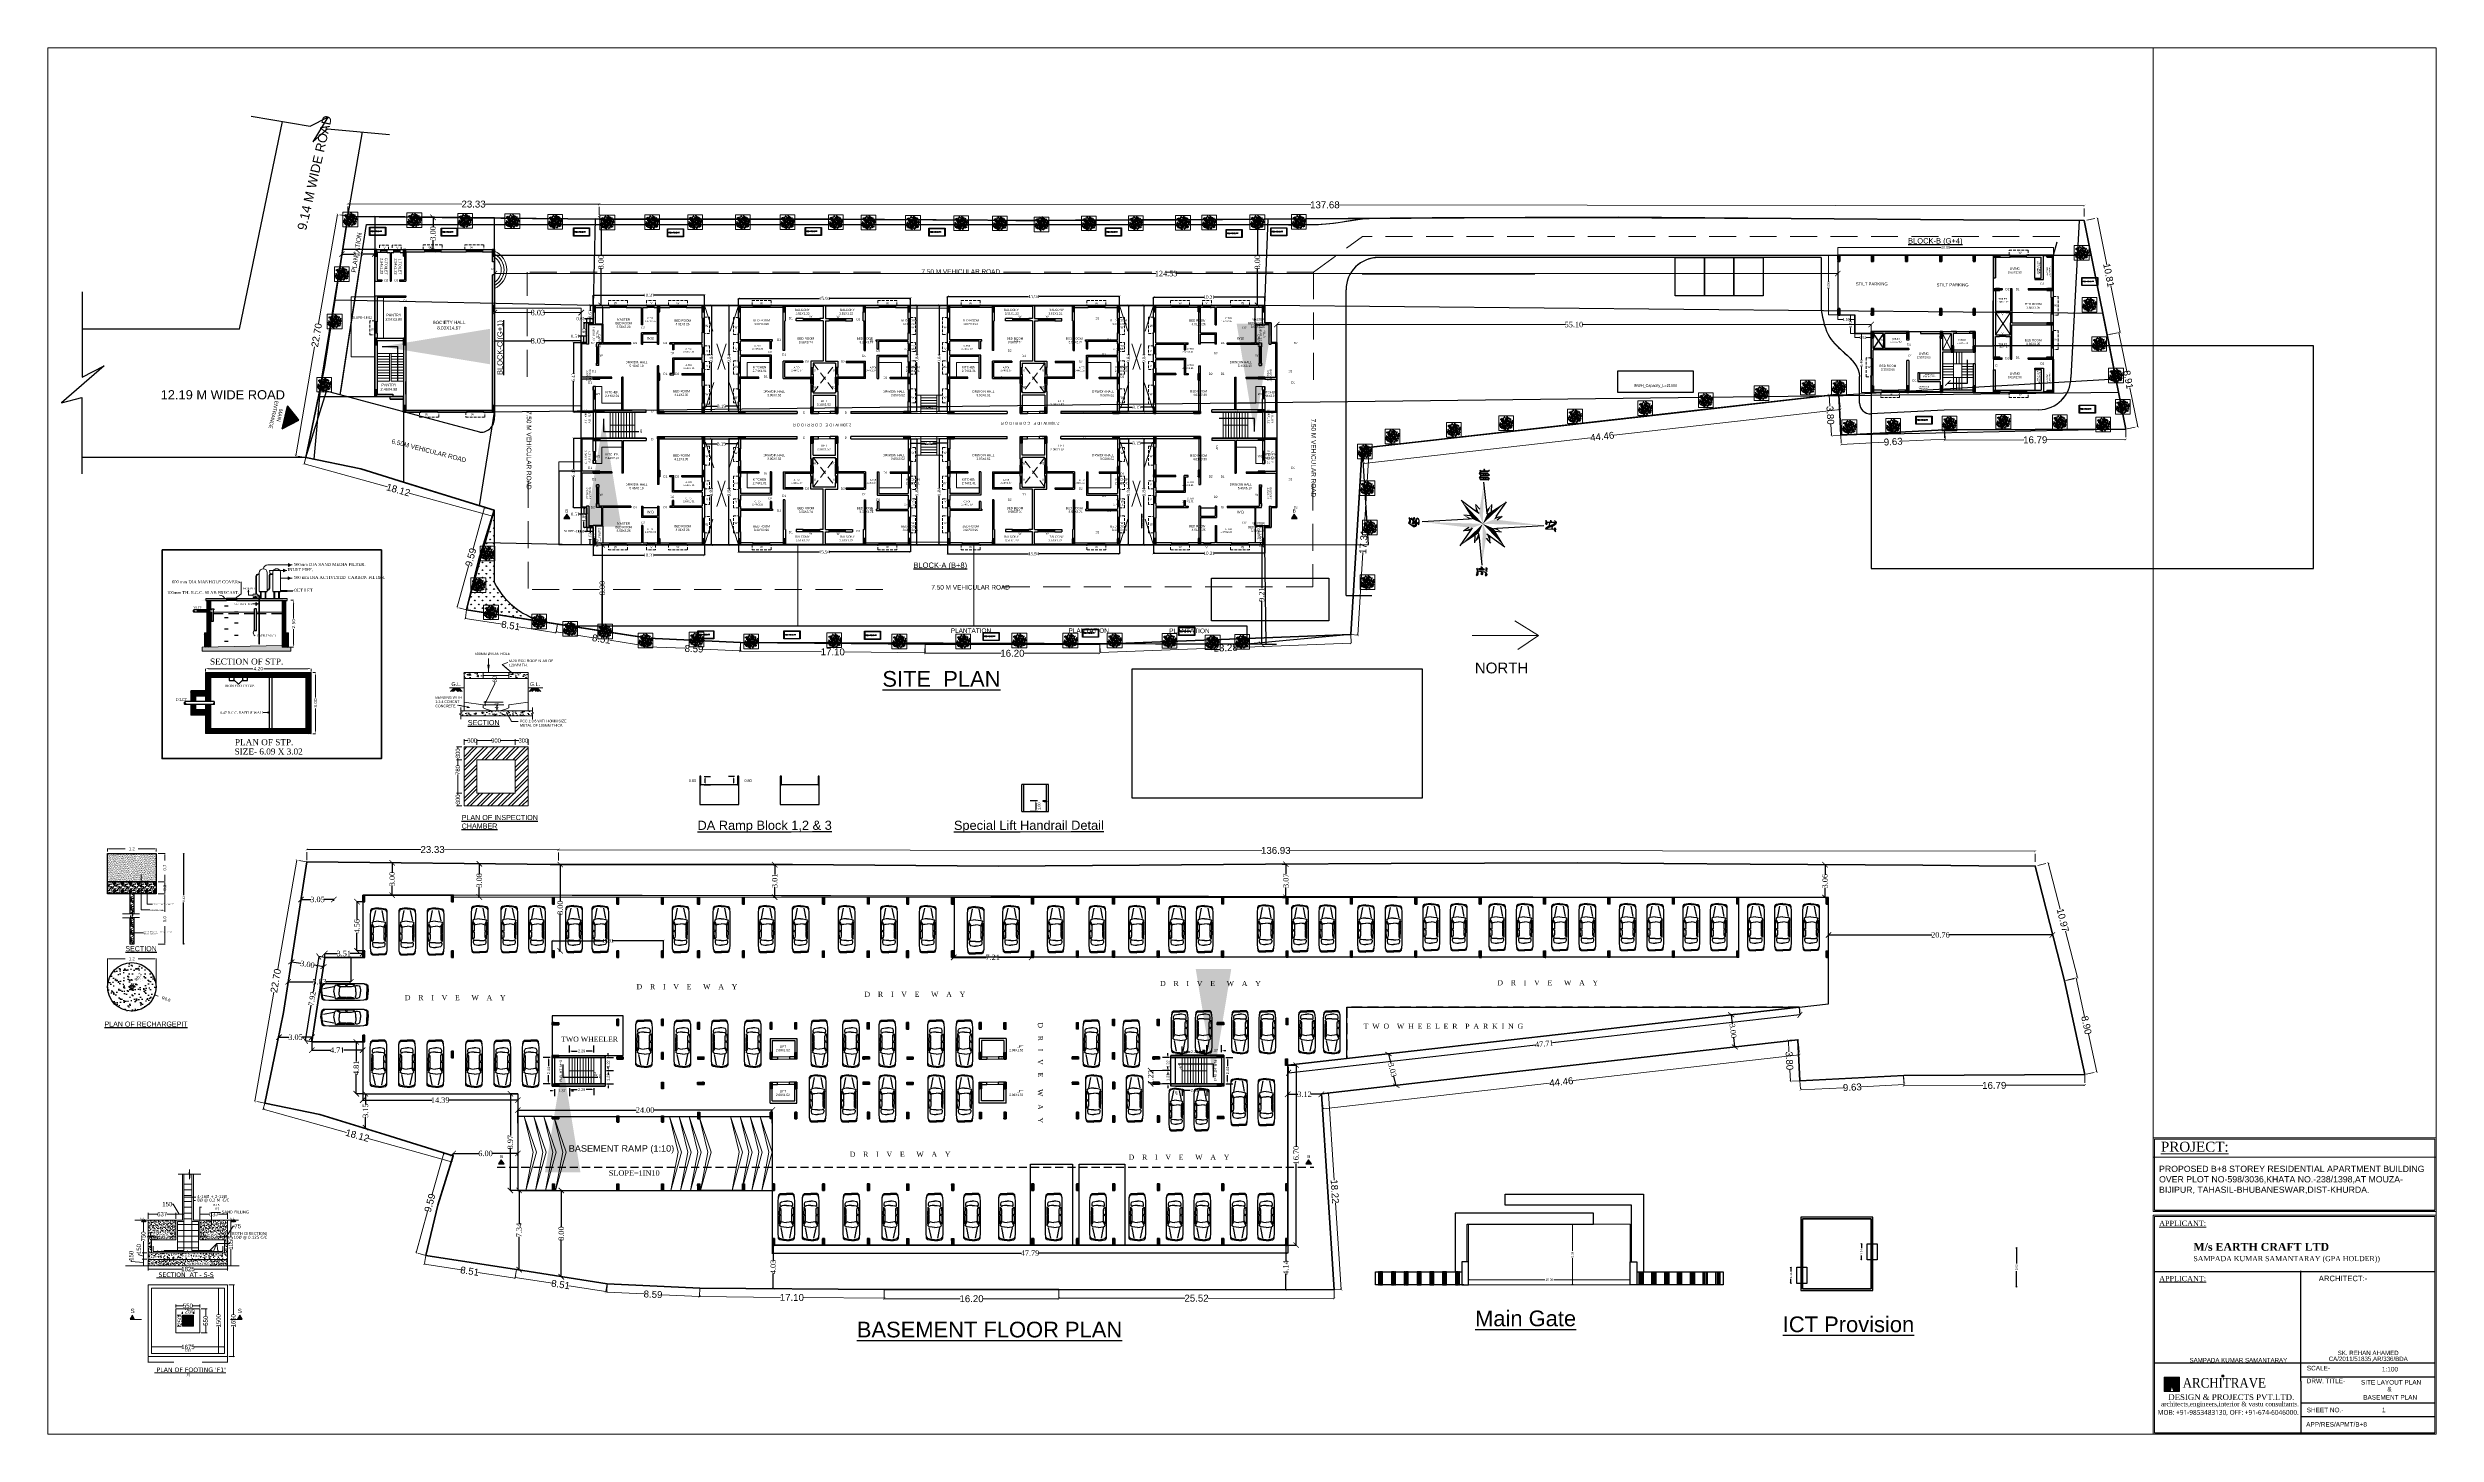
# Model space of a CAD drawing. Header units: metres. Extents: x 0 to 63445, y 32325 to 32915.
# Drawn here: x 62933.9 to 63155.4, y 32675.9 to 32804.5 of the extents above; entities that cross this region are included whole.
import ezdxf

# ---------------------------------------------------------------- set-up
doc = ezdxf.new("R2010")
doc.units = ezdxf.units.M
doc.header["$MEASUREMENT"] = 0
doc.header["$PDMODE"] = 34
doc.header["$PDSIZE"] = -10
for name, pattern in [('ACAD_ISO02W100', [15, 12, -3]), ('ACAD_ISO03W100', [30, 12, -18]), ('CONTINULUS', [0]), ('DASHED', [0.75, 0.5, -0.25]), ('DASHED2', [0.375, 0.25, -0.125]), ('HIDDEN', [9.525, 6.35, -3.175])]:
    doc.linetypes.add(name, pattern=pattern)
doc.layers.get('0').update_dxf_attribs({"lineweight": 25})
for name, color, linetype in [('ACCBLK_1', 7, 'Continuous'), ('ACCBLK_1_UNIT_1', 7, 'Continuous'), ('BLK_1_FLR_-1_BLT_UP_AREA_ADD_EXISTING', 7, 'Continuous'), ('DA parking', 7, 'Continuous'), ('EV_CHARGING_POINT', 7, 'Continuous'), ('Gplan', 7, 'Continuous'), ('ICT_LANDING_POINT_1', 7, 'Continuous'), ('ICT_LANDING_POINT_1_DOOR_1', 7, 'Continuous'), ('ICT_LANDING_POINT_1_DOOR_2', 7, 'Continuous'), ('text', 65, 'Continuous'), ('TREE', 94, 'Continuous'), ('VISITOR_PARKING', 7, 'Continuous')]:
    doc.layers.add(name, color=color, linetype=linetype)
for name, color, linetype, lineweight in [('ar-cut', 171, 'ACAD_ISO03W100', 13), ('ar-green', 88, 'Continuous', 13), ('ar-ic', 65, 'ACAD_ISO03W100', 20), ('BLK_1_DA_RAMP_1', 7, 'Continuous', 0), ('BLK_1_FIRE_TENDER_MOVEMENT', 7, 'Continuous', 0), ('BLK_1_FLR_-1_BLT_UP_AREA_EXISTING', 14, 'DASHED', 9), ('BLK_1_FLR_-1_EXIT_WIDTH_DOOR', 7, 'Continuous', 0), ('BLK_1_FLR_-1_LIFT_1', 1, 'DASHED', 9), ('BLK_1_FLR_-1_LIFT_2', 1, 'DASHED', 9), ('BLK_1_FLR_-1_LIFT_3', 1, 'DASHED', 9), ('BLK_1_FLR_-1_LIFT_4', 1, 'DASHED', 9), ('BLK_1_FLR_-1_STAIR_1', 7, 'Continuous', 0), ('BLK_1_FLR_-1_STAIR_1_FLIGHT_2', 7, 'Continuous', 0), ('BLK_1_FLR_-1_STAIR_1_LANDING_1', 7, 'Continuous', 0), ('BLK_1_FLR_-1_STAIR_2', 7, 'Continuous', 0), ('BLK_1_FLR_-1_STAIR_2_FLIGHT_2', 7, 'Continuous', 0), ('BLK_1_FLR_-1_STAIR_2_LANDING_1', 7, 'Continuous', 0), ('BLK_1_FLR_0_VEHICLERAMP_1', 7, 'Continuous', 0), ('BLK_1_LVL_0_BLDG_FOOT_PRINT', 1, 'DASHED', 9), ('BLK_1_PARAPET_HT', 7, 'Continuous', 0), ('BLK_1_PLANTATION_GREENSTRIP', 7, 'Continuous', 0), ('BLK_3_DA_RAMP_1', 7, 'Continuous', 0), ('BLK_3_FIRE_TENDER_MOVEMENT', 7, 'Continuous', 0), ('CAR', 252, 'Continuous', 25), ('colum', 1, 'Continuous', 30), ('COLUMN', 1, 'Continuous', 30), ('DIM', 56, 'Continuous', 20), ('DIM 2', 1, 'Continuous', 18), ('DIMENSION', 3, 'Continuous', 18), ('DIST_BETWEEN_BLK_1_BLK_2', 7, 'Continuous', 0), ('DIST_BETWEEN_BLK_1_BLK_3', 7, 'Continuous', 0), ('DIST_BETWEEN_BLK_2_BLK_3', 7, 'Continuous', 0), ('elev', 252, 'Continuous', 20), ('ELEVATION', 142, 'Continuous', 9), ('FUR', 32, 'Continuous', 15), ('HAT', 44, 'Continuous', 20), ('hatch', 251, 'Continuous', 20), ('Layer1', 35, 'ACAD_ISO02W100', 9), ('MAIN_GATE', 7, 'Continuous', 0), ('NORTH_DIRECTION', 7, 'Continuous', 0), ('Plan', 7, 'Continuous', 5), ('PLANTATION_TREECOVER', 7, 'Continuous', 0), ('PLOT_BOUNDARY', 3, 'Continuous', 30), ('site', 15, 'Continuous', 50), ('STEPS', 114, 'Continuous', 20), ('TEXT-2', 65, 'Continuous', 18), ('texter', 8, 'Continuous', 9), ('wall', 7, 'Continuous', 30), ('window', 154, 'Continuous', 9)]:
    doc.layers.add(name, color=color, linetype=linetype, lineweight=lineweight)
for name, color, linetype, lineweight, true_color in [('BLK_1_COVERED_AREA', 140, 'Continuous', 30, 0x00bfff), ('BLK_1_FLR_-1_STAIR_1_FLIGHT_1', 7, 'Continuous', 0, 0xffffff), ('BLK_1_FLR_-1_STAIR_2_FLIGHT_1', 7, 'Continuous', 0, 0xffffff)]:
    doc.layers.add(name, color=color, linetype=linetype, lineweight=lineweight, true_color=true_color)
for name, color, linetype, plot in [('BLK_1_FLR_-1_COVERED_PARKING', 7, 'Continuous', False), ('BLK_1_LVL_0_FRONT_SETBACK', 2, 'Continuous', False), ('BLK_1_LVL_0_REAR_SETBACK', 11, 'Continuous', False), ('BLK_1_LVL_0_SIDE_SETBACK1', 171, 'Continuous', False), ('BLK_3_COVERED_AREA', 140, 'Continuous', False), ('BLK_3_LVL_0_BLDG_FOOT_PRINT', 14, 'Continuous', False), ('BLK_3_LVL_0_FRONT_SETBACK', 2, 'Continuous', False), ('BLK_3_LVL_0_REAR_SETBACK', 11, 'Continuous', False), ('BLK_3_LVL_0_SIDE_SETBACK1', 171, 'Continuous', False), ('RWH', 4, 'Continuous', False), ('SITE_COMPONENTS', 7, 'Continuous', False), ('SPECIAL_PARKING', 7, 'Continuous', False), ('TWO_WHEELER_PARKING', 7, 'Continuous', False), ('WATER_TREATMENT_PLANT', 7, 'Continuous', False)]:
    doc.layers.add(name, color=color, linetype=linetype, plot=plot)
doc.layers.add('BLK_1_LVL_0_SIDE_SETBACK2', color=7, linetype='Continuous', true_color=0x00cc33, plot=False)
doc.layers.add('BLK_3_LVL_0_SIDE_SETBACK2', color=7, linetype='Continuous', true_color=0x00cc33, plot=False)
doc.styles.add('6COMP', font='romant.shx')
doc.styles.add('ananya', font='ARIALN.TTF')
doc.styles.add('Arial', font='arial.ttf', dxfattribs={"height": 0.2})
doc.styles.add('AutoDCRFont', font='arial.ttf')
doc.styles.add('kirti', font='times.ttf', dxfattribs={"height": 8})
doc.styles.add('PreDCRFont', font='arial.ttf', dxfattribs={"height": 0.25})
doc.styles.add('RS', font='GOTHIC.TTF', dxfattribs={"height": 24})
doc.styles.add('Schedule', font='arial.ttf')
doc.styles.add('small int', font='arial.ttf', dxfattribs={"height": 18})
doc.styles.get("Standard").update_dxf_attribs({"font": 'arial.ttf', "height": 0.4})
doc.styles.add('style1', font='verdana.ttf', dxfattribs={"height": 8})
doc.styles.add('style2', font='arial.ttf', dxfattribs={"height": 0.25})
doc.styles.add('style7', font='romantic.ttf')
doc.styles.add('TNR', font='times.ttf', dxfattribs={"height": 0.5})
doc.dimstyles.new('ARCHANA', dxfattribs={"dimscale": 0, "dimtxt": 0.5, "dimasz": 0.5, "dimexe": 0, "dimexo": 0, "dimgap": 0, "dimtad": 0, "dimzin": 0, "dimdsep": 46, "dimtxsty": 'TNR', "dimblk": 'ARCHTICK', "dimcen": 0.09, "dimclrd": 36, "dimclre": 36, "dimclrt": 7, "dimadec": 0, "dimazin": 0, "dimtfac": 1, "dimtofl": 0, "dimtmove": 0, "dimatfit": 3, "dimldrblk": 'ARCHTICK', "dimfxl": 1, "dimfrac": 2, "dimtolj": 1, "dimtzin": 0, "dimlwd": -1, "dimlwe": -1, "dimarcsym": 0})
doc.dimstyles.new('Copy of Standard', dxfattribs={"dimtxt": 0.3, "dimasz": 0.2, "dimexe": 0, "dimexo": 0, "dimgap": 0.09, "dimtad": 0, "dimzin": 0, "dimdsep": 46, "dimtxsty": 'style1', "dimcen": 0.09, "dimadec": 0, "dimazin": 0, "dimtfac": 1, "dimtofl": 0, "dimtmove": 0, "dimatfit": 3, "dimfxl": 1, "dimtolj": 1, "dimtzin": 0, "dimarcsym": 0})
doc.dimstyles.new('Copy of Standard2', dxfattribs={"dimtxt": 0.25, "dimasz": 0.2, "dimexe": 0.5, "dimexo": 0.3, "dimgap": 0.09, "dimtad": 0, "dimtoh": 1, "dimzin": 0, "dimdsep": 46, "dimtxsty": 'PreDCRFont', "dimcen": 0.025, "dimdle": 0.1, "dimadec": 0, "dimazin": 0, "dimtfac": 1, "dimtofl": 0, "dimtmove": 2, "dimatfit": 3, "dimfxl": 0.18, "dimtolj": 1, "dimtzin": 0, "dimarcsym": 0})
doc.dimstyles.new('INT DIM', dxfattribs={"dimtxt": 0.3, "dimasz": 0.1, "dimexe": 0.18, "dimexo": 0.0625, "dimgap": 0.09, "dimtad": 0, "dimzin": 0, "dimdsep": 46, "dimtxsty": 'style2', "dimblk": 'OPEN90', "dimcen": 0.09, "dimse1": 1, "dimse2": 1, "dimclrd": 250, "dimclrt": 256, "dimadec": 0, "dimazin": 0, "dimtfac": 1, "dimtofl": 0, "dimtmove": 0, "dimatfit": 3, "dimfxl": 0.18, "dimtolj": 1, "dimtzin": 0, "dimlwd": -1, "dimarcsym": 0})
doc.dimstyles.new('MM', dxfattribs={"dimscale": 0, "dimtxt": 0.025, "dimasz": 0.025, "dimexe": 0.03, "dimexo": 0.03, "dimgap": 0.015, "dimtad": 0, "dimdec": 0, "dimlfac": 1000, "dimzin": 1, "dimdsep": 46, "dimtxsty": 'ananya', "dimblk": 'ARCHTICK', "dimcen": 0.09, "dimclrd": 256, "dimclre": 256, "dimclrt": 256, "dimadec": 0, "dimazin": 0, "dimtfac": 1, "dimtdec": 0, "dimtofl": 0, "dimtmove": 1, "dimatfit": 0, "dimfxl": 1, "dimtolj": 1, "dimtzin": 0, "dimlwd": -1, "dimlwe": -1, "dimarcsym": 1})
doc.dimstyles.get("Standard").update_dxf_attribs({"dimtxt": 36, "dimasz": 0.18, "dimexe": 0.18, "dimexo": 0.0625, "dimgap": 0.09, "dimtad": 0, "dimtih": 1, "dimtoh": 1, "dimdec": 1, "dimzin": 0, "dimdsep": 46, "dimlunit": 4, "dimtxsty": 'Standard', "dimcen": 0.09, "dimadec": 0, "dimazin": 0, "dimtfac": 1, "dimtdec": 1, "dimtofl": 0, "dimtmove": 0, "dimatfit": 3, "dimfxl": 1, "dimtolj": 1, "dimtzin": 0, "dimarcsym": 0})
doc.dimstyles.new('STD', dxfattribs={"dimtxt": 10, "dimasz": 10, "dimexe": 0, "dimexo": 0, "dimgap": 0.09, "dimtad": 0, "dimdec": 0, "dimzin": 0, "dimdsep": 46, "dimlunit": 4, "dimtxsty": 'small int', "dimcen": 0.09, "dimclrd": 75, "dimclre": 75, "dimadec": 0, "dimazin": 0, "dimtfac": 1, "dimtdec": 0, "dimtofl": 0, "dimtmove": 0, "dimatfit": 3, "dimfxl": 1, "dimtolj": 1, "dimtzin": 0, "dimarcsym": 0})
pattern_1 = [(37.5, (-203745.76333, -3268.692635), (-0.001889800743, 0.05780471307), [0, -0.0456, 0, -0.051, 0, -0.04875]), (7.5, (-203745.76333, -3268.692635), (0.053093301158, 0.084664381957), [0, -0.0246, 0, -0.0411, 0, -0.01575]), (327.5, (-203745.80023, -3268.692635), (0.093424255853, 0.000169771606), [0, -0.015, 0, -0.054, 0, -0.0705]), (317.5, (-203745.80023, -3268.692635), (0.090183798137, 0.026330266948), [0, -0.0075, 0, -0.0354, 0, -0.0405])]
pattern_2 = [(50, (-18.38823, 2.07423), (0.2186216, -0.019127), [0.02286, -0.25146]), (355, (-18.38823, 2.07423), (-0.0422914, 0.229268), [0.018288, -0.201168]), (100.451, (-18.37001, 2.07264), (0.176331, 0.21014), [0.019428, -0.213708]), (46.1842, (-18.38823, 2.1352), (0.325295, -0.050451), [0.03429, -0.37719]), (96.6356, (-18.36112, 2.131), (0.284885, 0.2969107), [0.029142, -0.320562]), (351.184, (-18.38823, 2.1352), (0.2848855, 0.29691), [0.027432, -0.301752]), (21, (-18.35775, 2.11995), (0.1819379, -0.1227186), [0.02286, -0.25146]), (326, (-18.35775, 2.11995), (0.0741624, 0.2210256), [0.018288, -0.201168]), (71.4514, (-18.34259, 2.10973), (0.2560998, 0.0983074), [0.019428, -0.213708]), (37.5, (-18.38823, 2.07423), (0.00370632, 0.10146605), [0, -0.1987296, 0, -0.204216, 0, -0.20193]), (7.5, (-18.38823, 2.07423), (0.0801836, 0.1202167), [0, -0.1164336, 0, -0.1941576, 0, -0.076962]), (327.5, (-18.4562, 2.07423), (0.1627087, -0.0068745), [0, -0.0762, 0, -0.237744, 0, -0.315468]), (317.5, (-18.48668, 2.07423), (0.177755, 0.0305118), [0, -0.09906, 0, -0.1578864, 0, -0.224028])]
pattern_3 = [(50, (-9624.1319, -3194.7278), (0.67781087, -0.059300768), [0.070875, -0.779625]), (355, (-9624.1319, -3194.7278), (-0.13112001, 0.710821567), [0.0567, -0.6237]), (100.4514, (-9624.0754, -3194.7327), (0.546691365, 0.651520368), [0.06023448, -0.662579296]), (46.1842, (-9624.1319, -3194.5388), (1.00854279, -0.15641547), [0.1063125, -1.1694375]), (96.6356, (-9624.0479, -3194.5518), (0.88325626, 0.92054139), [0.09035172, -0.99386879]), (351.1842, (-9624.1319, -3194.5388), (0.88325554, 0.92054208), [0.08505, -0.93555]), (21, (-9624.0374, -3194.58604), (0.564077163, -0.380474852), [0.070875, -0.779625]), (326, (-9624.0374, -3194.58604), (0.22993299, 0.685266793), [0.0567, -0.6237]), (71.4514, (-9623.9904, -3194.61775), (0.794010383, 0.30479132), [0.06023448, -0.662579296]), (37.5, (-9624.13191, -3194.7278), (0.011491063, 0.314584692), [0, -0.61614, 0, -0.63315, 0, -0.6260625]), (7.5, (-9624.1319, -3194.7278), (0.248600712, 0.372719068), [0, -0.36099, 0, -0.601964999, 0, -0.2386125]), (327.5, (-9624.34265, -3194.7278), (0.5044622013, -0.021314354), [0, -0.23625, 0, -0.7371, 0, -0.978074999]), (317.5, (-9624.43715, -3194.7278), (0.55111093, 0.094599208), [0, -0.307125, 0, -0.48951, 0, -0.694575])]

# ---------------------------------------------------------------- blocks, each defined once
blk = doc.blocks.new('A$C7D115503')
at = {"layer": 'COLUMN', "ltscale": 3}
h = blk.add_hatch(dxfattribs=at)
h.set_pattern_fill('ANSI31', color=256, style=0)
h.paths.add_polyline_path([(-14.4, -11.6), (-6.4, -11.6), (-6.4, 12.4), (-14.4, 12.4)])
at = {"layer": 'COLUMN', "ltscale": 0.05}
for p, q in [((-14.4, 12.4), (-6.4, 12.4)), ((-14.4, 12.4), (-14.4, -11.6)), ((-6.4, 12.4), (-6.4, -11.6)), ((-6.4, -11.6), (-14.4, -11.6))]:
    blk.add_line(p, q, dxfattribs=at)
blk = doc.blocks.new('_ArchTick')
at = {"color": 0, "linetype": 'ByBlock', "const_width": 0.15}
blk.add_lwpolyline([(-0.5, -0.5), (0.5, 0.5)], dxfattribs=at)
blk = doc.blocks.new('*D55')
at = {"layer": 'Defpoints', "color": 0, "ltscale": 0.5, "transparency": 16777216}
for p in [(62969.63, 32788.76), (62969.78, 32788.76), (62969.78, 32785.76)]:
    blk.add_point(p, dxfattribs=at)
at = {"layer": 'wall', "color": 36, "ltscale": 0.5, "transparency": 16777216}
for p, q in [((62969.78, 32788.76), (62969.63, 32788.76)), ((62969.63, 32788.76), (62969.63, 32787.88)), ((62969.63, 32785.76), (62969.63, 32786.64)), ((62969.78, 32785.76), (62969.63, 32785.76))]:
    blk.add_line(p, q, dxfattribs=at)
at = {"layer": 'wall', "color": 36, "ltscale": 0.5, "transparency": 16777216, "xscale": 0.5, "yscale": 0.5, "zscale": 0.5}
for p, rotation in [((62969.63, 32788.76), 90), ((62969.63, 32785.76), 270)]:
    blk.add_blockref('_ArchTick', p, dxfattribs=dict(at, rotation=rotation))
at = {"layer": 'wall', "color": 7, "ltscale": 0.5, "transparency": 16777216, "insert": (62969.63, 32787.26), "char_height": 0.5, "attachment_point": 5, "rotation": 90, "style": 'TNR'}
blk.add_mtext('\\A1;3.00', dxfattribs=at)
blk = doc.blocks.new('*D56')
at = {"layer": 'Defpoints', "color": 0, "ltscale": 0.5, "transparency": 16777216}
for p in [(62961.18, 32785.35), (62961.18, 32785.35), (62964.23, 32785.76)]:
    blk.add_point(p, dxfattribs=at)
at = {"layer": 'wall', "color": 36, "ltscale": 0.5, "transparency": 16777216}
for p, q in [((62961.18, 32785.35), (62962.28, 32785.35)), ((62964.23, 32785.35), (62963.13, 32785.35)), ((62964.23, 32785.76), (62964.23, 32785.35))]:
    blk.add_line(p, q, dxfattribs=at)
at = {"layer": 'wall', "color": 36, "ltscale": 0.5, "transparency": 16777216, "xscale": 0.5, "yscale": 0.5, "zscale": 0.5, "rotation": 180}
blk.add_blockref('_ArchTick', (62961.18, 32785.35), dxfattribs=at)
at = {"layer": 'wall', "color": 36, "ltscale": 0.5, "transparency": 16777216, "xscale": 0.5, "yscale": 0.5, "zscale": 0.5}
blk.add_blockref('_ArchTick', (62964.23, 32785.35), dxfattribs=at)
at = {"layer": 'wall', "color": 7, "ltscale": 0.5, "transparency": 16777216, "insert": (62962.71, 32785.35), "char_height": 0.5, "attachment_point": 5, "style": 'TNR'}
blk.add_mtext('\\A1;{\\H0.7x;3.05}', dxfattribs=at)
blk = doc.blocks.new('*D57')
at = {"layer": 'Defpoints', "color": 0, "ltscale": 0.5, "transparency": 16777216}
for p in [(62985.36, 32758.38), (62985.32, 32750.38), (62985.36, 32750.38)]:
    blk.add_point(p, dxfattribs=at)
at = {"layer": 'wall', "color": 36, "ltscale": 0.5, "transparency": 16777216}
for p, q in [((62985.36, 32758.38), (62985.32, 32758.38)), ((62985.32, 32758.38), (62985.32, 32754.99)), ((62985.32, 32750.38), (62985.32, 32753.77)), ((62985.36, 32750.38), (62985.32, 32750.38))]:
    blk.add_line(p, q, dxfattribs=at)
at = {"layer": 'wall', "color": 36, "ltscale": 0.5, "transparency": 16777216, "xscale": 0.5, "yscale": 0.5, "zscale": 0.5}
for p, rotation in [((62985.32, 32758.38), 90), ((62985.32, 32750.38), 270)]:
    blk.add_blockref('_ArchTick', p, dxfattribs=dict(at, rotation=rotation))
at = {"layer": 'wall', "color": 7, "ltscale": 0.5, "transparency": 16777216, "insert": (62985.32, 32754.38), "char_height": 0.5, "attachment_point": 5, "rotation": 90, "style": 'TNR'}
blk.add_mtext('\\A1;8.00', dxfattribs=at)
blk = doc.blocks.new('*D58')
at = {"layer": 'Defpoints', "color": 0, "ltscale": 0.5, "transparency": 16777216}
for p in [(62984.28, 32788.6), (62985.21, 32788.6), (62985.09, 32780.59)]:
    blk.add_point(p, dxfattribs=at)
at = {"layer": 'wall', "color": 36, "ltscale": 0.5, "transparency": 16777216}
for p, q in [((62984.28, 32788.6), (62985.21, 32788.6)), ((62985.21, 32788.6), (62985.21, 32785.21)), ((62985.21, 32780.59), (62985.21, 32783.98)), ((62985.09, 32780.59), (62985.21, 32780.59))]:
    blk.add_line(p, q, dxfattribs=at)
at = {"layer": 'wall', "color": 36, "ltscale": 0.5, "transparency": 16777216, "xscale": 0.5, "yscale": 0.5, "zscale": 0.5}
for p, rotation in [((62985.21, 32788.6), 90), ((62985.21, 32780.59), 270)]:
    blk.add_blockref('_ArchTick', p, dxfattribs=dict(at, rotation=rotation))
at = {"layer": 'wall', "color": 7, "ltscale": 0.5, "transparency": 16777216, "insert": (62985.21, 32784.59), "char_height": 0.5, "attachment_point": 5, "rotation": 90, "style": 'TNR'}
blk.add_mtext('\\A1;8.00', dxfattribs=at)
blk = doc.blocks.new('*D59')
at = {"layer": 'Defpoints', "color": 0, "ltscale": 0.5, "transparency": 16777216}
for p in [(63046.07, 32788.59), (63046.48, 32788.59), (63046.23, 32780.59)]:
    blk.add_point(p, dxfattribs=at)
at = {"layer": 'wall', "color": 36, "ltscale": 0.5, "transparency": 16777216}
for p, q in [((63046.48, 32788.59), (63046.07, 32788.59)), ((63046.07, 32788.59), (63046.07, 32785.2)), ((63046.07, 32780.59), (63046.07, 32783.98)), ((63046.23, 32780.59), (63046.07, 32780.59))]:
    blk.add_line(p, q, dxfattribs=at)
at = {"layer": 'wall', "color": 36, "ltscale": 0.5, "transparency": 16777216, "xscale": 0.5, "yscale": 0.5, "zscale": 0.5}
for p, rotation in [((63046.07, 32788.59), 90), ((63046.07, 32780.59), 270)]:
    blk.add_blockref('_ArchTick', p, dxfattribs=dict(at, rotation=rotation))
at = {"layer": 'wall', "color": 7, "ltscale": 0.5, "transparency": 16777216, "insert": (63046.07, 32784.59), "char_height": 0.5, "attachment_point": 5, "rotation": 90, "style": 'TNR'}
blk.add_mtext('\\A1;8.00', dxfattribs=at)
blk = doc.blocks.new('*D60')
at = {"layer": 'Defpoints', "color": 0, "ltscale": 0.5, "transparency": 16777216}
for p in [(63046.37, 32758.38), (63046.46, 32749.16), (63047.83, 32749.16)]:
    blk.add_point(p, dxfattribs=at)
at = {"layer": 'wall', "color": 36, "ltscale": 0.5, "transparency": 16777216}
for p, q in [((63046.37, 32758.38), (63046.46, 32758.38)), ((63046.46, 32758.38), (63046.46, 32754.36)), ((63046.46, 32749.16), (63046.46, 32753.18)), ((63047.83, 32749.16), (63046.46, 32749.16))]:
    blk.add_line(p, q, dxfattribs=at)
at = {"layer": 'wall', "color": 36, "ltscale": 0.5, "transparency": 16777216, "xscale": 0.5, "yscale": 0.5, "zscale": 0.5}
for p, rotation in [((63046.46, 32758.38), 90), ((63046.46, 32749.16), 270)]:
    blk.add_blockref('_ArchTick', p, dxfattribs=dict(at, rotation=rotation))
at = {"layer": 'wall', "color": 7, "ltscale": 0.5, "transparency": 16777216, "insert": (63046.46, 32753.77), "char_height": 0.5, "attachment_point": 5, "rotation": 90, "style": 'TNR'}
blk.add_mtext('\\A1;9.21', dxfattribs=at)
blk = doc.blocks.new('*D61')
at = {"layer": 'Defpoints', "color": 0, "ltscale": 0.5, "transparency": 16777216}
for p in [(62975.33, 32777.3), (62975.33, 32776.58), (62983.37, 32776.58)]:
    blk.add_point(p, dxfattribs=at)
at = {"layer": 'wall', "color": 36, "ltscale": 0.5, "transparency": 16777216}
for p, q in [((62975.33, 32776.58), (62975.33, 32777.3)), ((62975.33, 32777.3), (62978.76, 32777.3)), ((62983.37, 32777.3), (62979.94, 32777.3)), ((62983.37, 32776.58), (62983.37, 32777.3))]:
    blk.add_line(p, q, dxfattribs=at)
at = {"layer": 'wall', "color": 36, "ltscale": 0.5, "transparency": 16777216, "xscale": 0.2, "yscale": 0.2, "zscale": 0.2, "rotation": 180}
blk.add_blockref('_ArchTick', (62975.33, 32777.3), dxfattribs=at)
at = {"layer": 'wall', "color": 36, "ltscale": 0.5, "transparency": 16777216, "xscale": 0.2, "yscale": 0.2, "zscale": 0.2}
blk.add_blockref('_ArchTick', (62983.37, 32777.3), dxfattribs=at)
at = {"layer": 'wall', "color": 7, "ltscale": 0.5, "transparency": 16777216, "insert": (62979.35, 32777.3), "char_height": 0.5, "attachment_point": 5, "style": 'TNR'}
blk.add_mtext('\\A1;8.03', dxfattribs=at)
blk = doc.blocks.new('*D62')
at = {"layer": 'Defpoints', "color": 0, "linetype": 'HIDDEN', "ltscale": 3, "transparency": 16777216}
for p in [(62985.05, 32789.97), (62985.05, 32788.59), (63122.73, 32788.45)]:
    blk.add_point(p, dxfattribs=at)
at = {"layer": 'DIM', "color": 36, "linetype": 'DASHED2', "ltscale": 3, "transparency": 16777216}
for p, q in [((62985.05, 32788.97), (62985.05, 32789.97)), ((63122.73, 32788.83), (63122.73, 32789.83))]:
    blk.add_line(p, q, dxfattribs=at)
at = {"layer": 'DIM', "ltscale": 3, "transparency": 16777216}
for p, q in [((62985.05, 32789.97), (63051.02, 32789.91)), ((63122.73, 32789.83), (63053.62, 32789.9))]:
    blk.add_line(p, q, dxfattribs=at)
at = {"layer": 'DIM', "linetype": 'HIDDEN', "ltscale": 3, "transparency": 16777216, "xscale": 0.2, "yscale": 0.2, "zscale": 0.2}
for p, rotation in [((62985.05, 32789.97), 179.942810671462), ((63122.73, 32789.83), 359.942810671462)]:
    blk.add_blockref('_ArchTick', p, dxfattribs=dict(at, rotation=rotation))
at = {"layer": 'DIM', "linetype": 'HIDDEN', "ltscale": 3, "transparency": 16777216, "insert": (63052.32, 32789.91), "char_height": 0.4, "attachment_point": 5, "rotation": 359.9428}
blk.add_mtext('\\A1;{\\H1.6x;137.68}', dxfattribs=at)
blk = doc.blocks.new('*D63')
at = {"layer": 'Defpoints', "color": 0, "linetype": 'HIDDEN', "ltscale": 3, "transparency": 16777216}
for p in [(62961.72, 32788.85), (62956.9, 32766.65), (62957.84, 32766.48)]:
    blk.add_point(p, dxfattribs=at)
at = {"layer": 'DIM', "ltscale": 3, "transparency": 16777216}
for p, q in [((62960.78, 32789.01), (62959.02, 32778.9)), ((62956.9, 32766.65), (62958.65, 32776.76))]:
    blk.add_line(p, q, dxfattribs=at)
at = {"layer": 'DIM', "color": 36, "linetype": 'DASHED2', "ltscale": 3, "transparency": 16777216}
for p, q in [((62961.72, 32788.85), (62960.78, 32789.01)), ((62957.84, 32766.48), (62956.9, 32766.65))]:
    blk.add_line(p, q, dxfattribs=at)
at = {"layer": 'DIM', "linetype": 'HIDDEN', "ltscale": 3, "transparency": 16777216, "xscale": 0.2, "yscale": 0.2, "zscale": 0.2}
for p, rotation in [((62960.78, 32789.01), 80.1633815072393), ((62956.9, 32766.65), 260.1633815072393)]:
    blk.add_blockref('_ArchTick', p, dxfattribs=dict(at, rotation=rotation))
at = {"layer": 'DIM', "linetype": 'HIDDEN', "ltscale": 3, "transparency": 16777216, "insert": (62958.84, 32777.83), "char_height": 0.4, "attachment_point": 5, "rotation": 80.1634}
blk.add_mtext('\\A1;{\\H1.6x;22.70}', dxfattribs=at)
blk = doc.blocks.new('*D64')
at = {"layer": 'Defpoints', "color": 0, "linetype": 'HIDDEN', "ltscale": 3, "transparency": 16777216}
for p in [(62957.84, 32766.48), (62975.14, 32761.03), (62975.3, 32761.6)]:
    blk.add_point(p, dxfattribs=at)
at = {"layer": 'DIM', "color": 36, "linetype": 'DASHED2', "ltscale": 3, "transparency": 16777216}
for p, q in [((62957.84, 32766.48), (62957.68, 32765.91)), ((62975.3, 32761.6), (62975.14, 32761.03))]:
    blk.add_line(p, q, dxfattribs=at)
at = {"layer": 'DIM', "ltscale": 3, "transparency": 16777216}
for p, q in [((62957.68, 32765.91), (62965.4, 32763.76)), ((62975.14, 32761.03), (62967.42, 32763.19))]:
    blk.add_line(p, q, dxfattribs=at)
at = {"layer": 'DIM', "linetype": 'HIDDEN', "ltscale": 3, "transparency": 16777216, "xscale": 0.2, "yscale": 0.2, "zscale": 0.2}
for p, rotation in [((62957.68, 32765.91), 164.3714113510337), ((62975.14, 32761.03), 344.3714113510337)]:
    blk.add_blockref('_ArchTick', p, dxfattribs=dict(at, rotation=rotation))
at = {"layer": 'DIM', "linetype": 'HIDDEN', "ltscale": 3, "transparency": 16777216, "insert": (62966.41, 32763.47), "char_height": 0.4, "attachment_point": 5, "rotation": 344.3714}
blk.add_mtext('\\A1;{\\H1.6x;18.12}', dxfattribs=at)
blk = doc.blocks.new('*D65')
at = {"layer": 'Defpoints', "color": 0, "linetype": 'HIDDEN', "ltscale": 3, "transparency": 16777216}
for p in [(62975.3, 32761.6), (62971.86, 32752.6), (62972.75, 32752.36)]:
    blk.add_point(p, dxfattribs=at)
at = {"layer": 'DIM', "ltscale": 3, "transparency": 16777216}
for p, q in [((62974.41, 32761.85), (62973.35, 32758.03)), ((62971.86, 32752.6), (62972.91, 32756.42))]:
    blk.add_line(p, q, dxfattribs=at)
at = {"layer": 'DIM', "color": 36, "linetype": 'DASHED2', "ltscale": 3, "transparency": 16777216}
for p, q in [((62975.3, 32761.6), (62974.41, 32761.85)), ((62972.75, 32752.36), (62971.86, 32752.6))]:
    blk.add_line(p, q, dxfattribs=at)
at = {"layer": 'DIM', "linetype": 'HIDDEN', "ltscale": 3, "transparency": 16777216, "xscale": 0.2, "yscale": 0.2, "zscale": 0.2}
for p, rotation in [((62974.41, 32761.85), 74.58226266344519), ((62971.86, 32752.6), 254.5822626634452)]:
    blk.add_blockref('_ArchTick', p, dxfattribs=dict(at, rotation=rotation))
at = {"layer": 'DIM', "linetype": 'HIDDEN', "ltscale": 3, "transparency": 16777216, "insert": (62973.13, 32757.23), "char_height": 0.4, "attachment_point": 5, "rotation": 74.5823}
blk.add_mtext('\\A1;{\\H1.6x;9.59}', dxfattribs=at)
blk = doc.blocks.new('*D66')
at = {"layer": 'Defpoints', "color": 0, "linetype": 'HIDDEN', "ltscale": 3, "transparency": 16777216}
for p in [(62972.75, 32752.36), (62972.62, 32751.56), (62981.16, 32751.04)]:
    blk.add_point(p, dxfattribs=at)
at = {"layer": 'DIM', "color": 36, "linetype": 'DASHED2', "ltscale": 3, "transparency": 16777216}
for p, q in [((62972.75, 32752.36), (62972.62, 32751.56)), ((62981.16, 32751.04), (62981.03, 32750.24))]:
    blk.add_line(p, q, dxfattribs=at)
at = {"layer": 'DIM', "ltscale": 3, "transparency": 16777216}
for p, q in [((62972.62, 32751.56), (62976.07, 32751.02)), ((62981.03, 32750.24), (62977.59, 32750.78))]:
    blk.add_line(p, q, dxfattribs=at)
at = {"layer": 'DIM', "linetype": 'HIDDEN', "ltscale": 3, "transparency": 16777216, "xscale": 0.2, "yscale": 0.2, "zscale": 0.2}
for p, rotation in [((62972.62, 32751.56), 171.0812906193132), ((62981.03, 32750.24), 351.0812906193132)]:
    blk.add_blockref('_ArchTick', p, dxfattribs=dict(at, rotation=rotation))
at = {"layer": 'DIM', "linetype": 'HIDDEN', "ltscale": 3, "transparency": 16777216, "insert": (62976.83, 32750.9), "char_height": 0.4, "attachment_point": 5, "rotation": 351.0813}
blk.add_mtext('\\A1;{\\H1.6x;8.51}', dxfattribs=at)
blk = doc.blocks.new('*D67')
at = {"layer": 'Defpoints', "color": 0, "linetype": 'HIDDEN', "ltscale": 3, "transparency": 16777216}
for p in [(62981.16, 32751.04), (62989.57, 32749.72), (62989.45, 32748.99)]:
    blk.add_point(p, dxfattribs=at)
at = {"layer": 'DIM', "color": 36, "linetype": 'DASHED2', "ltscale": 3, "transparency": 16777216}
for p, q in [((62981.16, 32751.04), (62981.04, 32750.31)), ((62989.57, 32749.72), (62989.45, 32748.99))]:
    blk.add_line(p, q, dxfattribs=at)
at = {"layer": 'DIM', "ltscale": 3, "transparency": 16777216}
for p, q in [((62981.04, 32750.31), (62984.49, 32749.77)), ((62989.45, 32748.99), (62986.01, 32749.54))]:
    blk.add_line(p, q, dxfattribs=at)
at = {"layer": 'DIM', "linetype": 'HIDDEN', "ltscale": 3, "transparency": 16777216, "xscale": 0.2, "yscale": 0.2, "zscale": 0.2}
for p, rotation in [((62981.04, 32750.31), 171.0812906192648), ((62989.45, 32748.99), 351.0812906192648)]:
    blk.add_blockref('_ArchTick', p, dxfattribs=dict(at, rotation=rotation))
at = {"layer": 'DIM', "linetype": 'HIDDEN', "ltscale": 3, "transparency": 16777216, "insert": (62985.25, 32749.65), "char_height": 0.4, "attachment_point": 5, "rotation": 351.0813}
blk.add_mtext('\\A1;{\\H1.6x;8.51}', dxfattribs=at)
blk = doc.blocks.new('*D68')
at = {"layer": 'Defpoints', "color": 0, "linetype": 'HIDDEN', "ltscale": 3, "transparency": 16777216}
for p in [(62989.57, 32749.72), (62989.53, 32748.94), (62998.15, 32749.33)]:
    blk.add_point(p, dxfattribs=at)
at = {"layer": 'DIM', "color": 36, "linetype": 'DASHED2', "ltscale": 3, "transparency": 16777216}
for p, q in [((62989.57, 32749.72), (62989.53, 32748.94)), ((62998.15, 32749.33), (62998.12, 32748.55))]:
    blk.add_line(p, q, dxfattribs=at)
at = {"layer": 'DIM', "ltscale": 3, "transparency": 16777216}
for p, q in [((62989.53, 32748.94), (62992.99, 32748.79)), ((62998.12, 32748.55), (62994.66, 32748.71))]:
    blk.add_line(p, q, dxfattribs=at)
at = {"layer": 'DIM', "linetype": 'HIDDEN', "ltscale": 3, "transparency": 16777216, "xscale": 0.2, "yscale": 0.2, "zscale": 0.2}
for p, rotation in [((62989.53, 32748.94), 177.4066151006056), ((62998.12, 32748.55), 357.4066151006056)]:
    blk.add_blockref('_ArchTick', p, dxfattribs=dict(at, rotation=rotation))
at = {"layer": 'DIM', "linetype": 'HIDDEN', "ltscale": 3, "transparency": 16777216, "insert": (62993.83, 32748.75), "char_height": 0.4, "attachment_point": 5, "rotation": 357.4066}
blk.add_mtext('\\A1;{\\H1.6x;8.59}', dxfattribs=at)
blk = doc.blocks.new('*D69')
at = {"layer": 'Defpoints', "color": 0, "linetype": 'HIDDEN', "ltscale": 3, "transparency": 16777216}
for p in [(62998.15, 32749.33), (62998.15, 32748.53), (63015.25, 32749.18)]:
    blk.add_point(p, dxfattribs=at)
at = {"layer": 'DIM', "color": 36, "linetype": 'DASHED2', "ltscale": 3, "transparency": 16777216}
for p, q in [((62998.15, 32749.33), (62998.15, 32748.53)), ((63015.25, 32749.18), (63015.24, 32748.38))]:
    blk.add_line(p, q, dxfattribs=at)
at = {"layer": 'DIM', "ltscale": 3, "transparency": 16777216}
for p, q in [((62998.15, 32748.53), (63005.65, 32748.47)), ((63015.24, 32748.38), (63007.74, 32748.45))]:
    blk.add_line(p, q, dxfattribs=at)
at = {"layer": 'DIM', "linetype": 'HIDDEN', "ltscale": 3, "transparency": 16777216, "xscale": 0.2, "yscale": 0.2, "zscale": 0.2}
for p, rotation in [((62998.15, 32748.53), 179.4988796956956), ((63015.24, 32748.38), 359.4988796956956)]:
    blk.add_blockref('_ArchTick', p, dxfattribs=dict(at, rotation=rotation))
at = {"layer": 'DIM', "linetype": 'HIDDEN', "ltscale": 3, "transparency": 16777216, "insert": (63006.69, 32748.46), "char_height": 0.4, "attachment_point": 5, "rotation": 359.4989}
blk.add_mtext('\\A1;{\\H1.6x;17.10}', dxfattribs=at)
blk = doc.blocks.new('*D70')
at = {"layer": 'Defpoints', "color": 0, "linetype": 'HIDDEN', "ltscale": 3, "transparency": 16777216}
for p in [(63015.25, 32749.18), (63031.45, 32749.18), (63031.45, 32748.33)]:
    blk.add_point(p, dxfattribs=at)
at = {"layer": 'DIM', "color": 36, "linetype": 'DASHED2', "ltscale": 3, "transparency": 16777216}
for p, q in [((63015.25, 32749.18), (63015.25, 32748.33)), ((63031.45, 32749.18), (63031.45, 32748.33))]:
    blk.add_line(p, q, dxfattribs=at)
at = {"layer": 'DIM', "ltscale": 3, "transparency": 16777216}
for p, q in [((63015.25, 32748.33), (63022.3, 32748.33)), ((63031.45, 32748.33), (63024.4, 32748.33))]:
    blk.add_line(p, q, dxfattribs=at)
at = {"layer": 'DIM', "linetype": 'HIDDEN', "ltscale": 3, "transparency": 16777216, "xscale": 0.2, "yscale": 0.2, "zscale": 0.2, "rotation": 180}
blk.add_blockref('_ArchTick', (63015.25, 32748.33), dxfattribs=at)
at = {"layer": 'DIM', "linetype": 'HIDDEN', "ltscale": 3, "transparency": 16777216, "xscale": 0.2, "yscale": 0.2, "zscale": 0.2}
blk.add_blockref('_ArchTick', (63031.45, 32748.33), dxfattribs=at)
at = {"layer": 'DIM', "linetype": 'HIDDEN', "ltscale": 3, "transparency": 16777216, "insert": (63023.35, 32748.33), "char_height": 0.4, "attachment_point": 5}
blk.add_mtext('\\A1;{\\H1.6x;16.20}', dxfattribs=at)
blk = doc.blocks.new('*D71')
at = {"layer": 'Defpoints', "color": 0, "linetype": 'HIDDEN', "ltscale": 3, "transparency": 16777216}
for p in [(63054.72, 32750.06), (63031.45, 32749.18), (63054.75, 32749.28)]:
    blk.add_point(p, dxfattribs=at)
at = {"layer": 'DIM', "color": 36, "linetype": 'DASHED2', "ltscale": 3, "transparency": 16777216}
for p, q in [((63054.72, 32750.06), (63054.75, 32749.28)), ((63031.45, 32749.18), (63031.48, 32748.4))]:
    blk.add_line(p, q, dxfattribs=at)
at = {"layer": 'DIM', "ltscale": 3, "transparency": 16777216}
for p, q in [((63031.48, 32748.4), (63042.03, 32748.8)), ((63054.75, 32749.28), (63044.2, 32748.88))]:
    blk.add_line(p, q, dxfattribs=at)
at = {"layer": 'DIM', "linetype": 'HIDDEN', "ltscale": 3, "transparency": 16777216, "xscale": 0.2, "yscale": 0.2, "zscale": 0.2}
for p, rotation in [((63031.48, 32748.4), 182.1656605148385), ((63054.75, 32749.28), 2.165660514838513)]:
    blk.add_blockref('_ArchTick', p, dxfattribs=dict(at, rotation=rotation))
at = {"layer": 'DIM', "linetype": 'HIDDEN', "ltscale": 3, "transparency": 16777216, "insert": (63043.12, 32748.84), "char_height": 0.4, "attachment_point": 5, "rotation": 2.1657}
blk.add_mtext('\\A1;{\\H1.6x;23.28}', dxfattribs=at)
blk = doc.blocks.new('*D72')
at = {"layer": 'Defpoints', "color": 0, "linetype": 'HIDDEN', "ltscale": 3, "transparency": 16777216}
for p in [(63055.79, 32767.34), (63054.72, 32750.06), (63055.36, 32750.02)]:
    blk.add_point(p, dxfattribs=at)
at = {"layer": 'DIM', "color": 36, "linetype": 'DASHED2', "ltscale": 3, "transparency": 16777216}
for p, q in [((63055.79, 32767.34), (63056.43, 32767.3)), ((63054.72, 32750.06), (63055.36, 32750.02))]:
    blk.add_line(p, q, dxfattribs=at)
at = {"layer": 'DIM', "ltscale": 3, "transparency": 16777216}
for p, q in [((63056.43, 32767.3), (63055.96, 32759.64)), ((63055.36, 32750.02), (63055.84, 32757.67))]:
    blk.add_line(p, q, dxfattribs=at)
at = {"layer": 'DIM', "linetype": 'HIDDEN', "ltscale": 3, "transparency": 16777216, "xscale": 0.2, "yscale": 0.2, "zscale": 0.2}
for p, rotation in [((63056.43, 32767.3), 86.46707515823167), ((63055.36, 32750.02), 266.4670751582318)]:
    blk.add_blockref('_ArchTick', p, dxfattribs=dict(at, rotation=rotation))
at = {"layer": 'DIM', "linetype": 'HIDDEN', "ltscale": 3, "transparency": 16777216, "insert": (63055.9, 32758.66), "char_height": 0.4, "attachment_point": 5, "rotation": 86.4671}
blk.add_mtext('\\A1;{\\H1.6x;17.31}', dxfattribs=at)
blk = doc.blocks.new('*D73')
at = {"layer": 'Defpoints', "color": 0, "linetype": 'HIDDEN', "ltscale": 3, "transparency": 16777216}
for p in [(63099.97, 32772.34), (63055.79, 32767.34), (63055.94, 32765.94)]:
    blk.add_point(p, dxfattribs=at)
at = {"layer": 'DIM', "color": 36, "linetype": 'DASHED2', "ltscale": 3, "transparency": 16777216}
for p, q in [((63100.01, 32771.94), (63100.13, 32770.95)), ((63055.83, 32766.93), (63055.94, 32765.94))]:
    blk.add_line(p, q, dxfattribs=at)
at = {"layer": 'DIM', "ltscale": 3, "transparency": 16777216}
for p, q in [((63100.13, 32770.95), (63079.12, 32768.57)), ((63055.94, 32765.94), (63076.95, 32768.32))]:
    blk.add_line(p, q, dxfattribs=at)
at = {"layer": 'DIM', "linetype": 'HIDDEN', "ltscale": 3, "transparency": 16777216, "xscale": 0.2, "yscale": 0.2, "zscale": 0.2}
for p, rotation in [((63100.13, 32770.95), 6.466326129298042), ((63055.94, 32765.94), 186.4663261292981)]:
    blk.add_blockref('_ArchTick', p, dxfattribs=dict(at, rotation=rotation))
at = {"layer": 'DIM', "linetype": 'HIDDEN', "ltscale": 3, "transparency": 16777216, "insert": (63078.03, 32768.44), "char_height": 0.4, "attachment_point": 5, "rotation": 6.4663}
blk.add_mtext('\\A1;{\\H1.6x;44.46}', dxfattribs=at)
blk = doc.blocks.new('*D74')
at = {"layer": 'Defpoints', "color": 0, "linetype": 'HIDDEN', "ltscale": 3, "transparency": 16777216}
for p in [(63099.08, 32772.3), (63099.97, 32772.34), (63100.16, 32768.55)]:
    blk.add_point(p, dxfattribs=at)
at = {"layer": 'DIM', "color": 36, "linetype": 'DASHED2', "ltscale": 3, "transparency": 16777216}
for p, q in [((63099.97, 32772.34), (63099.08, 32772.3)), ((63100.16, 32768.55), (63099.28, 32768.51))]:
    blk.add_line(p, q, dxfattribs=at)
at = {"layer": 'DIM', "ltscale": 3, "transparency": 16777216}
for p, q in [((63099.08, 32772.3), (63099.14, 32771.23)), ((63099.28, 32768.51), (63099.22, 32769.57))]:
    blk.add_line(p, q, dxfattribs=at)
at = {"layer": 'DIM', "linetype": 'HIDDEN', "ltscale": 3, "transparency": 16777216, "xscale": 0.2, "yscale": 0.2, "zscale": 0.2}
for p, rotation in [((63099.08, 32772.3), 92.92640889805112), ((63099.28, 32768.51), 272.9264088980511)]:
    blk.add_blockref('_ArchTick', p, dxfattribs=dict(at, rotation=rotation))
at = {"layer": 'DIM', "linetype": 'HIDDEN', "ltscale": 3, "transparency": 16777216, "insert": (63099.18, 32770.4), "char_height": 0.4, "attachment_point": 5, "rotation": 272.9264}
blk.add_mtext('\\A1;{\\H1.6x;3.80}', dxfattribs=at)
blk = doc.blocks.new('*D75')
at = {"layer": 'Defpoints', "color": 0, "linetype": 'HIDDEN', "ltscale": 3, "transparency": 16777216}
for p in [(63100.16, 32768.55), (63100.2, 32767.7), (63109.78, 32769.04)]:
    blk.add_point(p, dxfattribs=at)
at = {"layer": 'DIM', "color": 36, "linetype": 'DASHED2', "ltscale": 3, "transparency": 16777216}
for p, q in [((63100.16, 32768.55), (63100.2, 32767.7)), ((63109.78, 32769.04), (63109.82, 32768.19))]:
    blk.add_line(p, q, dxfattribs=at)
at = {"layer": 'DIM', "ltscale": 3, "transparency": 16777216}
for p, q in [((63100.2, 32767.7), (63104.18, 32767.91)), ((63109.82, 32768.19), (63105.84, 32767.99))]:
    blk.add_line(p, q, dxfattribs=at)
at = {"layer": 'DIM', "linetype": 'HIDDEN', "ltscale": 3, "transparency": 16777216, "xscale": 0.2, "yscale": 0.2, "zscale": 0.2}
for p, rotation in [((63100.2, 32767.7), 182.9264088980622), ((63109.82, 32768.19), 2.926408898062193)]:
    blk.add_blockref('_ArchTick', p, dxfattribs=dict(at, rotation=rotation))
at = {"layer": 'DIM', "linetype": 'HIDDEN', "ltscale": 3, "transparency": 16777216, "insert": (63105.01, 32767.95), "char_height": 0.4, "attachment_point": 5, "rotation": 2.9264}
blk.add_mtext('\\A1;{\\H1.6x;9.63}', dxfattribs=at)
blk = doc.blocks.new('*D76')
at = {"layer": 'Defpoints', "color": 0, "linetype": 'HIDDEN', "ltscale": 3, "transparency": 16777216}
for p in [(63109.78, 32769.04), (63126.57, 32769.12), (63126.57, 32768.15)]:
    blk.add_point(p, dxfattribs=at)
at = {"layer": 'DIM', "color": 36, "linetype": 'DASHED2', "ltscale": 3, "transparency": 16777216}
for p, q in [((63109.78, 32769.04), (63109.78, 32768.08)), ((63126.57, 32769.12), (63126.57, 32768.15))]:
    blk.add_line(p, q, dxfattribs=at)
at = {"layer": 'DIM', "ltscale": 3, "transparency": 16777216}
for p, q in [((63109.78, 32768.08), (63117.13, 32768.11)), ((63126.57, 32768.15), (63119.23, 32768.12))]:
    blk.add_line(p, q, dxfattribs=at)
at = {"layer": 'DIM', "linetype": 'HIDDEN', "ltscale": 3, "transparency": 16777216, "xscale": 0.2, "yscale": 0.2, "zscale": 0.2}
for p, rotation in [((63109.78, 32768.08), 180.2464032410208), ((63126.57, 32768.15), 0.2464032410207907)]:
    blk.add_blockref('_ArchTick', p, dxfattribs=dict(at, rotation=rotation))
at = {"layer": 'DIM', "linetype": 'HIDDEN', "ltscale": 3, "transparency": 16777216, "insert": (63118.18, 32768.12), "char_height": 0.4, "attachment_point": 5, "rotation": 0.2464}
blk.add_mtext('\\A1;{\\H1.6x;16.79}', dxfattribs=at)
blk = doc.blocks.new('*D77')
at = {"layer": 'Defpoints', "color": 0, "linetype": 'HIDDEN', "ltscale": 3, "transparency": 16777216}
for p in [(63124.83, 32777.85), (63126.57, 32769.12), (63127.68, 32769.34)]:
    blk.add_point(p, dxfattribs=at)
at = {"layer": 'DIM', "color": 36, "linetype": 'DASHED2', "ltscale": 3, "transparency": 16777216}
for p, q in [((63124.96, 32777.88), (63125.94, 32778.07)), ((63126.7, 32769.14), (63127.68, 32769.34))]:
    blk.add_line(p, q, dxfattribs=at)
at = {"layer": 'DIM', "ltscale": 3, "transparency": 16777216}
for p, q in [((63125.94, 32778.07), (63126.66, 32774.46)), ((63127.68, 32769.34), (63126.96, 32772.95))]:
    blk.add_line(p, q, dxfattribs=at)
at = {"layer": 'DIM', "linetype": 'HIDDEN', "ltscale": 3, "transparency": 16777216, "xscale": 0.2, "yscale": 0.2, "zscale": 0.2}
for p, rotation in [((63125.94, 32778.07), 101.2290212882231), ((63127.68, 32769.34), 281.2290212882231)]:
    blk.add_blockref('_ArchTick', p, dxfattribs=dict(at, rotation=rotation))
at = {"layer": 'DIM', "linetype": 'HIDDEN', "ltscale": 3, "transparency": 16777216, "insert": (63126.81, 32773.7), "char_height": 0.4, "attachment_point": 5, "rotation": 281.229}
blk.add_mtext('\\A1;{\\H1.6x;8.91}', dxfattribs=at)
blk = doc.blocks.new('*D78')
at = {"layer": 'Defpoints', "color": 0, "linetype": 'HIDDEN', "ltscale": 3, "transparency": 16777216}
for p in [(63122.73, 32788.45), (63123.95, 32788.69), (63124.83, 32777.85)]:
    blk.add_point(p, dxfattribs=at)
at = {"layer": 'DIM', "color": 36, "linetype": 'DASHED2', "ltscale": 3, "transparency": 16777216}
for p, q in [((63122.97, 32788.5), (63123.95, 32788.69)), ((63125.07, 32777.9), (63126.05, 32778.09))]:
    blk.add_line(p, q, dxfattribs=at)
at = {"layer": 'DIM', "ltscale": 3, "transparency": 16777216}
for p, q in [((63123.95, 32788.69), (63124.81, 32784.36)), ((63126.05, 32778.09), (63125.19, 32782.42))]:
    blk.add_line(p, q, dxfattribs=at)
at = {"layer": 'DIM', "linetype": 'HIDDEN', "ltscale": 3, "transparency": 16777216, "xscale": 0.2, "yscale": 0.2, "zscale": 0.2}
for p, rotation in [((63123.95, 32788.69), 101.2290212881138), ((63126.05, 32778.09), 281.2290212881138)]:
    blk.add_blockref('_ArchTick', p, dxfattribs=dict(at, rotation=rotation))
at = {"layer": 'DIM', "linetype": 'HIDDEN', "ltscale": 3, "transparency": 16777216, "insert": (63125, 32783.39), "char_height": 0.4, "attachment_point": 5, "rotation": 281.229}
blk.add_mtext('\\A1;{\\H1.6x;10.81}', dxfattribs=at)
blk = doc.blocks.new('*D79')
at = {"layer": 'Defpoints', "color": 0, "linetype": 'HIDDEN', "ltscale": 3, "transparency": 16777216}
for p in [(62961.72, 32790), (62961.72, 32788.85), (62985.05, 32788.59)]:
    blk.add_point(p, dxfattribs=at)
at = {"layer": 'DIM', "color": 36, "linetype": 'DASHED2', "ltscale": 3, "transparency": 16777216}
for p, q in [((62961.72, 32789), (62961.72, 32790)), ((62985.05, 32788.97), (62985.05, 32789.97))]:
    blk.add_line(p, q, dxfattribs=at)
at = {"layer": 'DIM', "ltscale": 3, "transparency": 16777216}
for p, q in [((62961.72, 32790), (62972.3, 32789.98)), ((62985.05, 32789.97), (62974.47, 32789.98))]:
    blk.add_line(p, q, dxfattribs=at)
at = {"layer": 'DIM', "linetype": 'HIDDEN', "ltscale": 3, "transparency": 16777216, "xscale": 0.2, "yscale": 0.2, "zscale": 0.2}
for p, rotation in [((62961.72, 32790), 179.9424950287205), ((62985.05, 32789.97), 359.9424950287206)]:
    blk.add_blockref('_ArchTick', p, dxfattribs=dict(at, rotation=rotation))
at = {"layer": 'DIM', "linetype": 'HIDDEN', "ltscale": 3, "transparency": 16777216, "insert": (62973.39, 32789.98), "char_height": 0.4, "attachment_point": 5, "rotation": 359.9425}
blk.add_mtext('\\A1;{\\H1.6x;23.33}', dxfattribs=at)
blk = doc.blocks.new('*D80')
at = {"layer": 'Defpoints', "color": 0, "ltscale": 0.5, "transparency": 16777216}
for p in [(62982.65, 32777.13), (62983.37, 32777.13), (62983.37, 32770.7)]:
    blk.add_point(p, dxfattribs=at)
at = {"layer": 'wall', "color": 36, "ltscale": 0.5, "transparency": 16777216}
for p, q in [((62983.37, 32777.13), (62982.65, 32777.13)), ((62982.65, 32777.13), (62982.65, 32774.28)), ((62982.65, 32770.7), (62982.65, 32773.56)), ((62983.37, 32770.7), (62982.65, 32770.7))]:
    blk.add_line(p, q, dxfattribs=at)
at = {"layer": 'wall', "color": 36, "ltscale": 0.5, "transparency": 16777216, "xscale": 0.2, "yscale": 0.2, "zscale": 0.2}
for p, rotation in [((62982.65, 32777.13), 90), ((62982.65, 32770.7), 270)]:
    blk.add_blockref('_ArchTick', p, dxfattribs=dict(at, rotation=rotation))
at = {"layer": 'wall', "color": 7, "ltscale": 0.5, "transparency": 16777216, "insert": (62982.65, 32773.92), "char_height": 0.5, "attachment_point": 5, "rotation": 90, "style": 'TNR'}
blk.add_mtext('\\A1;{\\H0.6x;6.43}', dxfattribs=at)
blk = doc.blocks.new('*D81')
at = {"layer": 'Defpoints', "color": 0, "ltscale": 0.5, "transparency": 16777216}
for p in [(62983.37, 32777.73), (62983.37, 32777.13), (62983.88, 32777.13)]:
    blk.add_point(p, dxfattribs=at)
at = {"layer": 'wall', "color": 36, "ltscale": 0.5, "transparency": 16777216}
for p, q in [((62983.37, 32777.73), (62983.17, 32777.73)), ((62983.37, 32777.13), (62983.37, 32777.73)), ((62983.88, 32777.73), (62983.37, 32777.73)), ((62983.88, 32777.13), (62983.88, 32777.73))]:
    blk.add_line(p, q, dxfattribs=at)
at = {"layer": 'wall', "color": 36, "ltscale": 0.5, "transparency": 16777216, "xscale": 0.2, "yscale": 0.2, "zscale": 0.2, "rotation": 180}
blk.add_blockref('_ArchTick', (62983.37, 32777.73), dxfattribs=at)
at = {"layer": 'wall', "color": 36, "ltscale": 0.5, "transparency": 16777216, "xscale": 0.2, "yscale": 0.2, "zscale": 0.2}
blk.add_blockref('_ArchTick', (62983.88, 32777.73), dxfattribs=at)
at = {"layer": 'wall', "color": 7, "ltscale": 0.5, "transparency": 16777216, "insert": (62982.81, 32777.73), "char_height": 0.5, "attachment_point": 5, "style": 'TNR'}
blk.add_mtext('\\A1;{\\H0.6x;0.51}', dxfattribs=at)
blk = doc.blocks.new('*D82')
at = {"layer": 'Defpoints', "color": 0, "ltscale": 0.5, "transparency": 16777216}
for p in [(62983.62, 32778.98), (62983.88, 32778.98), (62983.88, 32777.13)]:
    blk.add_point(p, dxfattribs=at)
at = {"layer": 'wall', "color": 36, "ltscale": 0.5, "transparency": 16777216}
for p, q in [((62983.88, 32778.98), (62983.62, 32778.98)), ((62983.62, 32778.98), (62983.62, 32778.41)), ((62983.62, 32777.13), (62983.62, 32777.71)), ((62983.88, 32777.13), (62983.62, 32777.13))]:
    blk.add_line(p, q, dxfattribs=at)
at = {"layer": 'wall', "color": 36, "ltscale": 0.5, "transparency": 16777216, "xscale": 0.2, "yscale": 0.2, "zscale": 0.2}
for p, rotation in [((62983.62, 32778.98), 90), ((62983.62, 32777.13), 270)]:
    blk.add_blockref('_ArchTick', p, dxfattribs=dict(at, rotation=rotation))
at = {"layer": 'wall', "color": 7, "ltscale": 0.5, "transparency": 16777216, "insert": (62983.62, 32778.06), "char_height": 0.5, "attachment_point": 5, "rotation": 90, "style": 'TNR'}
blk.add_mtext('\\A1;{\\H0.6x;1.85}', dxfattribs=at)
blk = doc.blocks.new('*D83')
at = {"layer": 'Defpoints', "color": 0, "ltscale": 0.5, "transparency": 16777216}
for p in [(62983.88, 32778.98), (62984.48, 32779.35), (62984.48, 32778.98)]:
    blk.add_point(p, dxfattribs=at)
at = {"layer": 'wall', "color": 36, "ltscale": 0.5, "transparency": 16777216}
for p, q in [((62983.88, 32779.35), (62983.68, 32779.35)), ((62983.88, 32778.98), (62983.88, 32779.35)), ((62984.48, 32779.35), (62983.88, 32779.35)), ((62984.48, 32778.98), (62984.48, 32779.35))]:
    blk.add_line(p, q, dxfattribs=at)
at = {"layer": 'wall', "color": 36, "ltscale": 0.5, "transparency": 16777216, "xscale": 0.2, "yscale": 0.2, "zscale": 0.2, "rotation": 180}
blk.add_blockref('_ArchTick', (62983.88, 32779.35), dxfattribs=at)
at = {"layer": 'wall', "color": 36, "ltscale": 0.5, "transparency": 16777216, "xscale": 0.2, "yscale": 0.2, "zscale": 0.2}
blk.add_blockref('_ArchTick', (62984.48, 32779.35), dxfattribs=at)
at = {"layer": 'wall', "color": 7, "ltscale": 0.5, "transparency": 16777216, "insert": (62983.32, 32779.35), "char_height": 0.5, "attachment_point": 5, "style": 'TNR'}
blk.add_mtext('\\A1;{\\H0.6x;0.61}', dxfattribs=at)
blk = doc.blocks.new('*D84')
at = {"layer": 'Defpoints', "color": 0, "ltscale": 0.5, "transparency": 16777216}
for p in [(62984.2, 32780.59), (62984.48, 32780.59), (62984.48, 32778.98)]:
    blk.add_point(p, dxfattribs=at)
at = {"layer": 'wall', "color": 36, "ltscale": 0.5, "transparency": 16777216}
for p, q in [((62984.48, 32780.59), (62984.2, 32780.59)), ((62984.2, 32780.59), (62984.2, 32780.12)), ((62984.2, 32778.98), (62984.2, 32779.45)), ((62984.48, 32778.98), (62984.2, 32778.98))]:
    blk.add_line(p, q, dxfattribs=at)
at = {"layer": 'wall', "color": 36, "ltscale": 0.5, "transparency": 16777216, "xscale": 0.2, "yscale": 0.2, "zscale": 0.2}
for p, rotation in [((62984.2, 32780.59), 90), ((62984.2, 32778.98), 270)]:
    blk.add_blockref('_ArchTick', p, dxfattribs=dict(at, rotation=rotation))
at = {"layer": 'wall', "color": 7, "ltscale": 0.5, "transparency": 16777216, "insert": (62984.2, 32779.79), "char_height": 0.5, "attachment_point": 5, "rotation": 90, "style": 'TNR'}
blk.add_mtext('\\A1;{\\H0.6x;1.61}', dxfattribs=at)
blk = doc.blocks.new('*D85')
at = {"layer": 'Defpoints', "color": 0, "ltscale": 0.5, "transparency": 16777216}
for p in [(62994.8, 32781.53), (62984.48, 32780.59), (62994.8, 32780.59)]:
    blk.add_point(p, dxfattribs=at)
at = {"layer": 'wall', "color": 36, "ltscale": 0.5, "transparency": 16777216}
for p, q in [((62984.48, 32780.59), (62984.48, 32781.53)), ((62984.48, 32781.53), (62989.2, 32781.53)), ((62994.8, 32781.53), (62990.09, 32781.53)), ((62994.8, 32780.59), (62994.8, 32781.53))]:
    blk.add_line(p, q, dxfattribs=at)
at = {"layer": 'wall', "color": 36, "ltscale": 0.5, "transparency": 16777216, "xscale": 0.2, "yscale": 0.2, "zscale": 0.2, "rotation": 180}
blk.add_blockref('_ArchTick', (62984.48, 32781.53), dxfattribs=at)
at = {"layer": 'wall', "color": 36, "ltscale": 0.5, "transparency": 16777216, "xscale": 0.2, "yscale": 0.2, "zscale": 0.2}
blk.add_blockref('_ArchTick', (62994.8, 32781.53), dxfattribs=at)
at = {"layer": 'wall', "color": 7, "ltscale": 0.5, "transparency": 16777216, "insert": (62989.64, 32781.53), "char_height": 0.5, "attachment_point": 5, "style": 'TNR'}
blk.add_mtext('\\A1;{\\H0.6x;10.31}', dxfattribs=at)
blk = doc.blocks.new('*D86')
at = {"layer": 'Defpoints', "color": 0, "ltscale": 0.5, "transparency": 16777216}
for p in [(62994.8, 32780.59), (62994.8, 32770.75), (62995.44, 32770.75)]:
    blk.add_point(p, dxfattribs=at)
at = {"layer": 'wall', "color": 36, "ltscale": 0.5, "transparency": 16777216}
for p, q in [((62994.8, 32780.59), (62995.44, 32780.59)), ((62995.44, 32780.59), (62995.44, 32776.04)), ((62995.44, 32770.75), (62995.44, 32775.3)), ((62994.8, 32770.75), (62995.44, 32770.75))]:
    blk.add_line(p, q, dxfattribs=at)
at = {"layer": 'wall', "color": 36, "ltscale": 0.5, "transparency": 16777216, "xscale": 0.2, "yscale": 0.2, "zscale": 0.2}
for p, rotation in [((62995.44, 32780.59), 90), ((62995.44, 32770.75), 270)]:
    blk.add_blockref('_ArchTick', p, dxfattribs=dict(at, rotation=rotation))
at = {"layer": 'wall', "color": 7, "ltscale": 0.5, "transparency": 16777216, "insert": (62995.44, 32775.67), "char_height": 0.5, "attachment_point": 5, "rotation": 90, "style": 'TNR'}
blk.add_mtext('\\A1;{\\H0.6x;9.84}', dxfattribs=at)
blk = doc.blocks.new('*D87')
at = {"layer": 'Defpoints', "color": 0, "ltscale": 0.5, "transparency": 16777216}
for p in [(62994.8, 32770.75), (62997.95, 32771.23), (62997.95, 32770.75)]:
    blk.add_point(p, dxfattribs=at)
at = {"layer": 'wall', "color": 36, "ltscale": 0.5, "transparency": 16777216}
for p, q in [((62994.8, 32770.75), (62994.8, 32771.23)), ((62994.8, 32771.23), (62996.01, 32771.23)), ((62997.95, 32771.23), (62996.74, 32771.23)), ((62997.95, 32770.75), (62997.95, 32771.23))]:
    blk.add_line(p, q, dxfattribs=at)
at = {"layer": 'wall', "color": 36, "ltscale": 0.5, "transparency": 16777216, "xscale": 0.2, "yscale": 0.2, "zscale": 0.2, "rotation": 180}
blk.add_blockref('_ArchTick', (62994.8, 32771.23), dxfattribs=at)
at = {"layer": 'wall', "color": 36, "ltscale": 0.5, "transparency": 16777216, "xscale": 0.2, "yscale": 0.2, "zscale": 0.2}
blk.add_blockref('_ArchTick', (62997.95, 32771.23), dxfattribs=at)
at = {"layer": 'wall', "color": 7, "ltscale": 0.5, "transparency": 16777216, "insert": (62996.37, 32771.23), "char_height": 0.5, "attachment_point": 5, "style": 'TNR'}
blk.add_mtext('\\A1;{\\H0.6x;3.15}', dxfattribs=at)
blk = doc.blocks.new('*D88')
at = {"layer": 'Defpoints', "color": 0, "ltscale": 0.5, "transparency": 16777216}
for p in [(62997.07, 32780.59), (62997.95, 32780.59), (62997.95, 32770.75)]:
    blk.add_point(p, dxfattribs=at)
at = {"layer": 'wall', "color": 36, "ltscale": 0.5, "transparency": 16777216}
for p, q in [((62997.95, 32780.59), (62997.07, 32780.59)), ((62997.07, 32780.59), (62997.07, 32776.04)), ((62997.07, 32770.75), (62997.07, 32775.3)), ((62997.95, 32770.75), (62997.07, 32770.75))]:
    blk.add_line(p, q, dxfattribs=at)
at = {"layer": 'wall', "color": 36, "ltscale": 0.5, "transparency": 16777216, "xscale": 0.2, "yscale": 0.2, "zscale": 0.2}
for p, rotation in [((62997.07, 32780.59), 90), ((62997.07, 32770.75), 270)]:
    blk.add_blockref('_ArchTick', p, dxfattribs=dict(at, rotation=rotation))
at = {"layer": 'wall', "color": 7, "ltscale": 0.5, "transparency": 16777216, "insert": (62997.07, 32775.67), "char_height": 0.5, "attachment_point": 5, "rotation": 90, "style": 'TNR'}
blk.add_mtext('\\A1;{\\H0.6x;9.84}', dxfattribs=at)
blk = doc.blocks.new('*D89')
at = {"layer": 'Defpoints', "color": 0, "ltscale": 0.5, "transparency": 16777216}
for p in [(63013.89, 32781.23), (62997.95, 32780.59), (63013.89, 32780.59)]:
    blk.add_point(p, dxfattribs=at)
at = {"layer": 'wall', "color": 36, "ltscale": 0.5, "transparency": 16777216}
for p, q in [((62997.95, 32780.59), (62997.95, 32781.23)), ((62997.95, 32781.23), (63005.45, 32781.23)), ((63013.89, 32781.23), (63006.38, 32781.23)), ((63013.89, 32780.59), (63013.89, 32781.23))]:
    blk.add_line(p, q, dxfattribs=at)
at = {"layer": 'wall', "color": 36, "ltscale": 0.5, "transparency": 16777216, "xscale": 0.2, "yscale": 0.2, "zscale": 0.2, "rotation": 180}
blk.add_blockref('_ArchTick', (62997.95, 32781.23), dxfattribs=at)
at = {"layer": 'wall', "color": 36, "ltscale": 0.5, "transparency": 16777216, "xscale": 0.2, "yscale": 0.2, "zscale": 0.2}
blk.add_blockref('_ArchTick', (63013.89, 32781.23), dxfattribs=at)
at = {"layer": 'wall', "color": 7, "ltscale": 0.5, "transparency": 16777216, "insert": (63005.92, 32781.23), "char_height": 0.5, "attachment_point": 5, "style": 'TNR'}
blk.add_mtext('\\A1;{\\H0.6x;15.94}', dxfattribs=at)
blk = doc.blocks.new('*D90')
at = {"layer": 'Defpoints', "color": 0, "ltscale": 0.5, "transparency": 16777216}
for p in [(63013.89, 32780.59), (63013.89, 32770.75), (63014.49, 32770.75)]:
    blk.add_point(p, dxfattribs=at)
at = {"layer": 'wall', "color": 36, "ltscale": 0.5, "transparency": 16777216}
for p, q in [((63013.89, 32780.59), (63014.49, 32780.59)), ((63014.49, 32780.59), (63014.49, 32776.04)), ((63014.49, 32770.75), (63014.49, 32775.3)), ((63013.89, 32770.75), (63014.49, 32770.75))]:
    blk.add_line(p, q, dxfattribs=at)
at = {"layer": 'wall', "color": 36, "ltscale": 0.5, "transparency": 16777216, "xscale": 0.2, "yscale": 0.2, "zscale": 0.2}
for p, rotation in [((63014.49, 32780.59), 90), ((63014.49, 32770.75), 270)]:
    blk.add_blockref('_ArchTick', p, dxfattribs=dict(at, rotation=rotation))
at = {"layer": 'wall', "color": 7, "ltscale": 0.5, "transparency": 16777216, "insert": (63014.49, 32775.67), "char_height": 0.5, "attachment_point": 5, "rotation": 90, "style": 'TNR'}
blk.add_mtext('\\A1;{\\H0.6x;9.84}', dxfattribs=at)
blk = doc.blocks.new('*D91')
at = {"layer": 'Defpoints', "color": 0, "ltscale": 0.5, "transparency": 16777216}
for p in [(63013.89, 32771.17), (63013.89, 32770.75), (63017.34, 32770.75)]:
    blk.add_point(p, dxfattribs=at)
at = {"layer": 'wall', "color": 36, "ltscale": 0.5, "transparency": 16777216}
for p, q in [((63013.89, 32770.75), (63013.89, 32771.17)), ((63013.89, 32771.17), (63015.25, 32771.17)), ((63017.34, 32771.17), (63015.98, 32771.17)), ((63017.34, 32770.75), (63017.34, 32771.17))]:
    blk.add_line(p, q, dxfattribs=at)
at = {"layer": 'wall', "color": 36, "ltscale": 0.5, "transparency": 16777216, "xscale": 0.2, "yscale": 0.2, "zscale": 0.2, "rotation": 180}
blk.add_blockref('_ArchTick', (63013.89, 32771.17), dxfattribs=at)
at = {"layer": 'wall', "color": 36, "ltscale": 0.5, "transparency": 16777216, "xscale": 0.2, "yscale": 0.2, "zscale": 0.2}
blk.add_blockref('_ArchTick', (63017.34, 32771.17), dxfattribs=at)
at = {"layer": 'wall', "color": 7, "ltscale": 0.5, "transparency": 16777216, "insert": (63015.61, 32771.17), "char_height": 0.5, "attachment_point": 5, "style": 'TNR'}
blk.add_mtext('\\A1;{\\H0.6x;3.45}', dxfattribs=at)
blk = doc.blocks.new('*D92')
at = {"layer": 'Defpoints', "color": 0, "ltscale": 0.5, "transparency": 16777216}
for p in [(63016.56, 32780.59), (63017.34, 32780.59), (63017.34, 32770.75)]:
    blk.add_point(p, dxfattribs=at)
at = {"layer": 'wall', "color": 36, "ltscale": 0.5, "transparency": 16777216}
for p, q in [((63017.34, 32780.59), (63016.56, 32780.59)), ((63016.56, 32780.59), (63016.56, 32776.04)), ((63016.56, 32770.75), (63016.56, 32775.3)), ((63017.34, 32770.75), (63016.56, 32770.75))]:
    blk.add_line(p, q, dxfattribs=at)
at = {"layer": 'wall', "color": 36, "ltscale": 0.5, "transparency": 16777216, "xscale": 0.2, "yscale": 0.2, "zscale": 0.2}
for p, rotation in [((63016.56, 32780.59), 90), ((63016.56, 32770.75), 270)]:
    blk.add_blockref('_ArchTick', p, dxfattribs=dict(at, rotation=rotation))
at = {"layer": 'wall', "color": 7, "ltscale": 0.5, "transparency": 16777216, "insert": (63016.56, 32775.67), "char_height": 0.5, "attachment_point": 5, "rotation": 90, "style": 'TNR'}
blk.add_mtext('\\A1;{\\H0.6x;9.84}', dxfattribs=at)
blk = doc.blocks.new('*D93')
at = {"layer": 'Defpoints', "color": 0, "ltscale": 0.5, "transparency": 16777216}
for p in [(63033.28, 32781.41), (63017.34, 32780.59), (63033.28, 32780.59)]:
    blk.add_point(p, dxfattribs=at)
at = {"layer": 'wall', "color": 36, "ltscale": 0.5, "transparency": 16777216}
for p, q in [((63017.34, 32780.59), (63017.34, 32781.41)), ((63017.34, 32781.41), (63024.84, 32781.41)), ((63033.28, 32781.41), (63025.77, 32781.41)), ((63033.28, 32780.59), (63033.28, 32781.41))]:
    blk.add_line(p, q, dxfattribs=at)
at = {"layer": 'wall', "color": 36, "ltscale": 0.5, "transparency": 16777216, "xscale": 0.2, "yscale": 0.2, "zscale": 0.2, "rotation": 180}
blk.add_blockref('_ArchTick', (63017.34, 32781.41), dxfattribs=at)
at = {"layer": 'wall', "color": 36, "ltscale": 0.5, "transparency": 16777216, "xscale": 0.2, "yscale": 0.2, "zscale": 0.2}
blk.add_blockref('_ArchTick', (63033.28, 32781.41), dxfattribs=at)
at = {"layer": 'wall', "color": 7, "ltscale": 0.5, "transparency": 16777216, "insert": (63025.31, 32781.41), "char_height": 0.5, "attachment_point": 5, "style": 'TNR'}
blk.add_mtext('\\A1;{\\H0.6x;15.94}', dxfattribs=at)
blk = doc.blocks.new('*D94')
at = {"layer": 'Defpoints', "color": 0, "ltscale": 0.5, "transparency": 16777216}
for p in [(63033.28, 32780.59), (63033.28, 32770.75), (63034.11, 32770.75)]:
    blk.add_point(p, dxfattribs=at)
at = {"layer": 'wall', "color": 36, "ltscale": 0.5, "transparency": 16777216}
for p, q in [((63033.28, 32780.59), (63034.11, 32780.59)), ((63034.11, 32780.59), (63034.11, 32776.04)), ((63034.11, 32770.75), (63034.11, 32775.3)), ((63033.28, 32770.75), (63034.11, 32770.75))]:
    blk.add_line(p, q, dxfattribs=at)
at = {"layer": 'wall', "color": 36, "ltscale": 0.5, "transparency": 16777216, "xscale": 0.2, "yscale": 0.2, "zscale": 0.2}
for p, rotation in [((63034.11, 32780.59), 90), ((63034.11, 32770.75), 270)]:
    blk.add_blockref('_ArchTick', p, dxfattribs=dict(at, rotation=rotation))
at = {"layer": 'wall', "color": 7, "ltscale": 0.5, "transparency": 16777216, "insert": (63034.11, 32775.67), "char_height": 0.5, "attachment_point": 5, "rotation": 90, "style": 'TNR'}
blk.add_mtext('\\A1;{\\H0.6x;9.84}', dxfattribs=at)
blk = doc.blocks.new('*D95')
at = {"layer": 'Defpoints', "color": 0, "ltscale": 0.5, "transparency": 16777216}
for p in [(63033.28, 32771.15), (63033.28, 32770.75), (63036.43, 32770.75)]:
    blk.add_point(p, dxfattribs=at)
at = {"layer": 'wall', "color": 36, "ltscale": 0.5, "transparency": 16777216}
for p, q in [((63033.28, 32770.75), (63033.28, 32771.15)), ((63033.28, 32771.15), (63034.49, 32771.15)), ((63036.43, 32771.15), (63035.22, 32771.15)), ((63036.43, 32770.75), (63036.43, 32771.15))]:
    blk.add_line(p, q, dxfattribs=at)
at = {"layer": 'wall', "color": 36, "ltscale": 0.5, "transparency": 16777216, "xscale": 0.2, "yscale": 0.2, "zscale": 0.2, "rotation": 180}
blk.add_blockref('_ArchTick', (63033.28, 32771.15), dxfattribs=at)
at = {"layer": 'wall', "color": 36, "ltscale": 0.5, "transparency": 16777216, "xscale": 0.2, "yscale": 0.2, "zscale": 0.2}
blk.add_blockref('_ArchTick', (63036.43, 32771.15), dxfattribs=at)
at = {"layer": 'wall', "color": 7, "ltscale": 0.5, "transparency": 16777216, "insert": (63034.86, 32771.15), "char_height": 0.5, "attachment_point": 5, "style": 'TNR'}
blk.add_mtext('\\A1;{\\H0.6x;3.15}', dxfattribs=at)
blk = doc.blocks.new('*D96')
at = {"layer": 'Defpoints', "color": 0, "ltscale": 0.5, "transparency": 16777216}
for p in [(63035.54, 32780.59), (63036.43, 32780.59), (63036.43, 32770.75)]:
    blk.add_point(p, dxfattribs=at)
at = {"layer": 'wall', "color": 36, "ltscale": 0.5, "transparency": 16777216}
for p, q in [((63036.43, 32780.59), (63035.54, 32780.59)), ((63035.54, 32780.59), (63035.54, 32776.04)), ((63035.54, 32770.75), (63035.54, 32775.3)), ((63036.43, 32770.75), (63035.54, 32770.75))]:
    blk.add_line(p, q, dxfattribs=at)
at = {"layer": 'wall', "color": 36, "ltscale": 0.5, "transparency": 16777216, "xscale": 0.2, "yscale": 0.2, "zscale": 0.2}
for p, rotation in [((63035.54, 32780.59), 90), ((63035.54, 32770.75), 270)]:
    blk.add_blockref('_ArchTick', p, dxfattribs=dict(at, rotation=rotation))
at = {"layer": 'wall', "color": 7, "ltscale": 0.5, "transparency": 16777216, "insert": (63035.54, 32775.67), "char_height": 0.5, "attachment_point": 5, "rotation": 90, "style": 'TNR'}
blk.add_mtext('\\A1;{\\H0.6x;9.84}', dxfattribs=at)
blk = doc.blocks.new('*D97')
at = {"layer": 'Defpoints', "color": 0, "ltscale": 0.5, "transparency": 16777216}
for p in [(63046.74, 32781.36), (63036.43, 32780.59), (63046.74, 32780.59)]:
    blk.add_point(p, dxfattribs=at)
at = {"layer": 'wall', "color": 36, "ltscale": 0.5, "transparency": 16777216}
for p, q in [((63036.43, 32780.59), (63036.43, 32781.36)), ((63036.43, 32781.36), (63041.14, 32781.36)), ((63046.74, 32781.36), (63042.03, 32781.36)), ((63046.74, 32780.59), (63046.74, 32781.36))]:
    blk.add_line(p, q, dxfattribs=at)
at = {"layer": 'wall', "color": 36, "ltscale": 0.5, "transparency": 16777216, "xscale": 0.2, "yscale": 0.2, "zscale": 0.2, "rotation": 180}
blk.add_blockref('_ArchTick', (63036.43, 32781.36), dxfattribs=at)
at = {"layer": 'wall', "color": 36, "ltscale": 0.5, "transparency": 16777216, "xscale": 0.2, "yscale": 0.2, "zscale": 0.2}
blk.add_blockref('_ArchTick', (63046.74, 32781.36), dxfattribs=at)
at = {"layer": 'wall', "color": 7, "ltscale": 0.5, "transparency": 16777216, "insert": (63041.59, 32781.36), "char_height": 0.5, "attachment_point": 5, "style": 'TNR'}
blk.add_mtext('\\A1;{\\H0.6x;10.31}', dxfattribs=at)
blk = doc.blocks.new('*D98')
at = {"layer": 'Defpoints', "color": 0, "ltscale": 0.5, "transparency": 16777216}
for p in [(62983.37, 32768.26), (62982.65, 32761.83), (62983.37, 32761.83)]:
    blk.add_point(p, dxfattribs=at)
at = {"layer": 'wall', "color": 36, "ltscale": 0.5, "transparency": 16777216}
for p, q in [((62983.37, 32768.26), (62982.65, 32768.26)), ((62982.65, 32768.26), (62982.65, 32765.41)), ((62982.65, 32761.83), (62982.65, 32764.69)), ((62983.37, 32761.83), (62982.65, 32761.83))]:
    blk.add_line(p, q, dxfattribs=at)
at = {"layer": 'wall', "color": 36, "ltscale": 0.5, "transparency": 16777216, "xscale": 0.2, "yscale": 0.2, "zscale": 0.2}
for p, rotation in [((62982.65, 32768.26), 90), ((62982.65, 32761.83), 270)]:
    blk.add_blockref('_ArchTick', p, dxfattribs=dict(at, rotation=rotation))
at = {"layer": 'wall', "color": 7, "ltscale": 0.5, "transparency": 16777216, "insert": (62982.65, 32765.05), "char_height": 0.5, "attachment_point": 5, "rotation": 90, "style": 'TNR'}
blk.add_mtext('\\A1;{\\H0.6x;6.43}', dxfattribs=at)
blk = doc.blocks.new('*D99')
at = {"layer": 'Defpoints', "color": 0, "ltscale": 0.5, "transparency": 16777216}
for p in [(62983.37, 32761.83), (62983.37, 32761.23), (62983.88, 32761.83)]:
    blk.add_point(p, dxfattribs=at)
at = {"layer": 'wall', "color": 36, "ltscale": 0.5, "transparency": 16777216}
for p, q in [((62983.37, 32761.23), (62983.17, 32761.23)), ((62983.37, 32761.83), (62983.37, 32761.23)), ((62983.88, 32761.23), (62983.37, 32761.23)), ((62983.88, 32761.83), (62983.88, 32761.23))]:
    blk.add_line(p, q, dxfattribs=at)
at = {"layer": 'wall', "color": 36, "ltscale": 0.5, "transparency": 16777216, "xscale": 0.2, "yscale": 0.2, "zscale": 0.2, "rotation": 180}
blk.add_blockref('_ArchTick', (62983.37, 32761.23), dxfattribs=at)
at = {"layer": 'wall', "color": 36, "ltscale": 0.5, "transparency": 16777216, "xscale": 0.2, "yscale": 0.2, "zscale": 0.2}
blk.add_blockref('_ArchTick', (62983.88, 32761.23), dxfattribs=at)
at = {"layer": 'wall', "color": 7, "ltscale": 0.5, "transparency": 16777216, "insert": (62982.81, 32761.23), "char_height": 0.5, "attachment_point": 5, "style": 'TNR'}
blk.add_mtext('\\A1;{\\H0.6x;0.51}', dxfattribs=at)
blk = doc.blocks.new('*D100')
at = {"layer": 'Defpoints', "color": 0, "ltscale": 0.5, "transparency": 16777216}
for p in [(62983.88, 32761.83), (62983.62, 32759.98), (62983.88, 32759.98)]:
    blk.add_point(p, dxfattribs=at)
at = {"layer": 'wall', "color": 36, "ltscale": 0.5, "transparency": 16777216}
for p, q in [((62983.88, 32761.83), (62983.62, 32761.83)), ((62983.62, 32761.83), (62983.62, 32761.26)), ((62983.62, 32759.98), (62983.62, 32760.56)), ((62983.88, 32759.98), (62983.62, 32759.98))]:
    blk.add_line(p, q, dxfattribs=at)
at = {"layer": 'wall', "color": 36, "ltscale": 0.5, "transparency": 16777216, "xscale": 0.2, "yscale": 0.2, "zscale": 0.2}
for p, rotation in [((62983.62, 32761.83), 90), ((62983.62, 32759.98), 270)]:
    blk.add_blockref('_ArchTick', p, dxfattribs=dict(at, rotation=rotation))
at = {"layer": 'wall', "color": 7, "ltscale": 0.5, "transparency": 16777216, "insert": (62983.62, 32760.91), "char_height": 0.5, "attachment_point": 5, "rotation": 90, "style": 'TNR'}
blk.add_mtext('\\A1;{\\H0.6x;1.85}', dxfattribs=at)
blk = doc.blocks.new('*D101')
at = {"layer": 'Defpoints', "color": 0, "ltscale": 0.5, "transparency": 16777216}
for p in [(62983.88, 32759.98), (62984.48, 32759.98), (62984.48, 32759.62)]:
    blk.add_point(p, dxfattribs=at)
at = {"layer": 'wall', "color": 36, "ltscale": 0.5, "transparency": 16777216}
for p, q in [((62983.88, 32759.62), (62983.68, 32759.62)), ((62983.88, 32759.98), (62983.88, 32759.62)), ((62984.48, 32759.62), (62983.88, 32759.62)), ((62984.48, 32759.98), (62984.48, 32759.62))]:
    blk.add_line(p, q, dxfattribs=at)
at = {"layer": 'wall', "color": 36, "ltscale": 0.5, "transparency": 16777216, "xscale": 0.2, "yscale": 0.2, "zscale": 0.2, "rotation": 180}
blk.add_blockref('_ArchTick', (62983.88, 32759.62), dxfattribs=at)
at = {"layer": 'wall', "color": 36, "ltscale": 0.5, "transparency": 16777216, "xscale": 0.2, "yscale": 0.2, "zscale": 0.2}
blk.add_blockref('_ArchTick', (62984.48, 32759.62), dxfattribs=at)
at = {"layer": 'wall', "color": 7, "ltscale": 0.5, "transparency": 16777216, "insert": (62983.32, 32759.62), "char_height": 0.5, "attachment_point": 5, "style": 'TNR'}
blk.add_mtext('\\A1;{\\H0.6x;0.61}', dxfattribs=at)
blk = doc.blocks.new('*D102')
at = {"layer": 'Defpoints', "color": 0, "ltscale": 0.5, "transparency": 16777216}
for p in [(62984.48, 32759.98), (62984.2, 32758.38), (62984.48, 32758.38)]:
    blk.add_point(p, dxfattribs=at)
at = {"layer": 'wall', "color": 36, "ltscale": 0.5, "transparency": 16777216}
for p, q in [((62984.48, 32759.98), (62984.2, 32759.98)), ((62984.2, 32759.98), (62984.2, 32759.51)), ((62984.2, 32758.38), (62984.2, 32758.85)), ((62984.48, 32758.38), (62984.2, 32758.38))]:
    blk.add_line(p, q, dxfattribs=at)
at = {"layer": 'wall', "color": 36, "ltscale": 0.5, "transparency": 16777216, "xscale": 0.2, "yscale": 0.2, "zscale": 0.2}
for p, rotation in [((62984.2, 32759.98), 90), ((62984.2, 32758.38), 270)]:
    blk.add_blockref('_ArchTick', p, dxfattribs=dict(at, rotation=rotation))
at = {"layer": 'wall', "color": 7, "ltscale": 0.5, "transparency": 16777216, "insert": (62984.2, 32759.18), "char_height": 0.5, "attachment_point": 5, "rotation": 90, "style": 'TNR'}
blk.add_mtext('\\A1;{\\H0.6x;1.61}', dxfattribs=at)
blk = doc.blocks.new('*D103')
at = {"layer": 'Defpoints', "color": 0, "ltscale": 0.5, "transparency": 16777216}
for p in [(62984.48, 32758.38), (62994.8, 32758.38), (62994.8, 32757.43)]:
    blk.add_point(p, dxfattribs=at)
at = {"layer": 'wall', "color": 36, "ltscale": 0.5, "transparency": 16777216}
for p, q in [((62984.48, 32758.38), (62984.48, 32757.43)), ((62984.48, 32757.43), (62989.2, 32757.43)), ((62994.8, 32757.43), (62990.09, 32757.43)), ((62994.8, 32758.38), (62994.8, 32757.43))]:
    blk.add_line(p, q, dxfattribs=at)
at = {"layer": 'wall', "color": 36, "ltscale": 0.5, "transparency": 16777216, "xscale": 0.2, "yscale": 0.2, "zscale": 0.2, "rotation": 180}
blk.add_blockref('_ArchTick', (62984.48, 32757.43), dxfattribs=at)
at = {"layer": 'wall', "color": 36, "ltscale": 0.5, "transparency": 16777216, "xscale": 0.2, "yscale": 0.2, "zscale": 0.2}
blk.add_blockref('_ArchTick', (62994.8, 32757.43), dxfattribs=at)
at = {"layer": 'wall', "color": 7, "ltscale": 0.5, "transparency": 16777216, "insert": (62989.64, 32757.43), "char_height": 0.5, "attachment_point": 5, "style": 'TNR'}
blk.add_mtext('\\A1;{\\H0.6x;10.31}', dxfattribs=at)
blk = doc.blocks.new('*D104')
at = {"layer": 'Defpoints', "color": 0, "ltscale": 0.5, "transparency": 16777216}
for p in [(62994.8, 32768.21), (62995.44, 32768.21), (62994.8, 32758.38)]:
    blk.add_point(p, dxfattribs=at)
at = {"layer": 'wall', "color": 36, "ltscale": 0.5, "transparency": 16777216}
for p, q in [((62994.8, 32768.21), (62995.44, 32768.21)), ((62995.44, 32768.21), (62995.44, 32763.67)), ((62995.44, 32758.38), (62995.44, 32762.92)), ((62994.8, 32758.38), (62995.44, 32758.38))]:
    blk.add_line(p, q, dxfattribs=at)
at = {"layer": 'wall', "color": 36, "ltscale": 0.5, "transparency": 16777216, "xscale": 0.2, "yscale": 0.2, "zscale": 0.2}
for p, rotation in [((62995.44, 32768.21), 90), ((62995.44, 32758.38), 270)]:
    blk.add_blockref('_ArchTick', p, dxfattribs=dict(at, rotation=rotation))
at = {"layer": 'wall', "color": 7, "ltscale": 0.5, "transparency": 16777216, "insert": (62995.44, 32763.29), "char_height": 0.5, "attachment_point": 5, "rotation": 90, "style": 'TNR'}
blk.add_mtext('\\A1;{\\H0.6x;9.84}', dxfattribs=at)
blk = doc.blocks.new('*D105')
at = {"layer": 'Defpoints', "color": 0, "ltscale": 0.5, "transparency": 16777216}
for p in [(62994.8, 32768.21), (62997.95, 32768.21), (62997.95, 32767.74)]:
    blk.add_point(p, dxfattribs=at)
at = {"layer": 'wall', "color": 36, "ltscale": 0.5, "transparency": 16777216}
for p, q in [((62994.8, 32768.21), (62994.8, 32767.74)), ((62994.8, 32767.74), (62996.01, 32767.74)), ((62997.95, 32767.74), (62996.74, 32767.74)), ((62997.95, 32768.21), (62997.95, 32767.74))]:
    blk.add_line(p, q, dxfattribs=at)
at = {"layer": 'wall', "color": 36, "ltscale": 0.5, "transparency": 16777216, "xscale": 0.2, "yscale": 0.2, "zscale": 0.2, "rotation": 180}
blk.add_blockref('_ArchTick', (62994.8, 32767.74), dxfattribs=at)
at = {"layer": 'wall', "color": 36, "ltscale": 0.5, "transparency": 16777216, "xscale": 0.2, "yscale": 0.2, "zscale": 0.2}
blk.add_blockref('_ArchTick', (62997.95, 32767.74), dxfattribs=at)
at = {"layer": 'wall', "color": 7, "ltscale": 0.5, "transparency": 16777216, "insert": (62996.37, 32767.74), "char_height": 0.5, "attachment_point": 5, "style": 'TNR'}
blk.add_mtext('\\A1;{\\H0.6x;3.15}', dxfattribs=at)
blk = doc.blocks.new('*D106')
at = {"layer": 'Defpoints', "color": 0, "ltscale": 0.5, "transparency": 16777216}
for p in [(62997.95, 32768.21), (62997.07, 32758.38), (62997.95, 32758.38)]:
    blk.add_point(p, dxfattribs=at)
at = {"layer": 'wall', "color": 36, "ltscale": 0.5, "transparency": 16777216}
for p, q in [((62997.95, 32768.21), (62997.07, 32768.21)), ((62997.07, 32768.21), (62997.07, 32763.67)), ((62997.07, 32758.38), (62997.07, 32762.92)), ((62997.95, 32758.38), (62997.07, 32758.38))]:
    blk.add_line(p, q, dxfattribs=at)
at = {"layer": 'wall', "color": 36, "ltscale": 0.5, "transparency": 16777216, "xscale": 0.2, "yscale": 0.2, "zscale": 0.2}
for p, rotation in [((62997.07, 32768.21), 90), ((62997.07, 32758.38), 270)]:
    blk.add_blockref('_ArchTick', p, dxfattribs=dict(at, rotation=rotation))
at = {"layer": 'wall', "color": 7, "ltscale": 0.5, "transparency": 16777216, "insert": (62997.07, 32763.29), "char_height": 0.5, "attachment_point": 5, "rotation": 90, "style": 'TNR'}
blk.add_mtext('\\A1;{\\H0.6x;9.84}', dxfattribs=at)
blk = doc.blocks.new('*D107')
at = {"layer": 'Defpoints', "color": 0, "ltscale": 0.5, "transparency": 16777216}
for p in [(62997.95, 32758.38), (63013.89, 32758.38), (63013.89, 32757.73)]:
    blk.add_point(p, dxfattribs=at)
at = {"layer": 'wall', "color": 36, "ltscale": 0.5, "transparency": 16777216}
for p, q in [((62997.95, 32758.38), (62997.95, 32757.73)), ((62997.95, 32757.73), (63005.45, 32757.73)), ((63013.89, 32757.73), (63006.38, 32757.73)), ((63013.89, 32758.38), (63013.89, 32757.73))]:
    blk.add_line(p, q, dxfattribs=at)
at = {"layer": 'wall', "color": 36, "ltscale": 0.5, "transparency": 16777216, "xscale": 0.2, "yscale": 0.2, "zscale": 0.2, "rotation": 180}
blk.add_blockref('_ArchTick', (62997.95, 32757.73), dxfattribs=at)
at = {"layer": 'wall', "color": 36, "ltscale": 0.5, "transparency": 16777216, "xscale": 0.2, "yscale": 0.2, "zscale": 0.2}
blk.add_blockref('_ArchTick', (63013.89, 32757.73), dxfattribs=at)
at = {"layer": 'wall', "color": 7, "ltscale": 0.5, "transparency": 16777216, "insert": (63005.92, 32757.73), "char_height": 0.5, "attachment_point": 5, "style": 'TNR'}
blk.add_mtext('\\A1;{\\H0.6x;15.94}', dxfattribs=at)
blk = doc.blocks.new('*D108')
at = {"layer": 'Defpoints', "color": 0, "ltscale": 0.5, "transparency": 16777216}
for p in [(63013.89, 32768.21), (63014.49, 32768.21), (63013.89, 32758.38)]:
    blk.add_point(p, dxfattribs=at)
at = {"layer": 'wall', "color": 36, "ltscale": 0.5, "transparency": 16777216}
for p, q in [((63013.89, 32768.21), (63014.49, 32768.21)), ((63014.49, 32768.21), (63014.49, 32763.67)), ((63014.49, 32758.38), (63014.49, 32762.92)), ((63013.89, 32758.38), (63014.49, 32758.38))]:
    blk.add_line(p, q, dxfattribs=at)
at = {"layer": 'wall', "color": 36, "ltscale": 0.5, "transparency": 16777216, "xscale": 0.2, "yscale": 0.2, "zscale": 0.2}
for p, rotation in [((63014.49, 32768.21), 90), ((63014.49, 32758.38), 270)]:
    blk.add_blockref('_ArchTick', p, dxfattribs=dict(at, rotation=rotation))
at = {"layer": 'wall', "color": 7, "ltscale": 0.5, "transparency": 16777216, "insert": (63014.49, 32763.3), "char_height": 0.5, "attachment_point": 5, "rotation": 90, "style": 'TNR'}
blk.add_mtext('\\A1;{\\H0.6x;9.84}', dxfattribs=at)
blk = doc.blocks.new('*D109')
at = {"layer": 'Defpoints', "color": 0, "ltscale": 0.5, "transparency": 16777216}
for p in [(63013.89, 32768.21), (63013.89, 32767.8), (63017.34, 32768.21)]:
    blk.add_point(p, dxfattribs=at)
at = {"layer": 'wall', "color": 36, "ltscale": 0.5, "transparency": 16777216}
for p, q in [((63013.89, 32768.21), (63013.89, 32767.8)), ((63013.89, 32767.8), (63015.25, 32767.8)), ((63017.34, 32767.8), (63015.98, 32767.8)), ((63017.34, 32768.21), (63017.34, 32767.8))]:
    blk.add_line(p, q, dxfattribs=at)
at = {"layer": 'wall', "color": 36, "ltscale": 0.5, "transparency": 16777216, "xscale": 0.2, "yscale": 0.2, "zscale": 0.2, "rotation": 180}
blk.add_blockref('_ArchTick', (63013.89, 32767.8), dxfattribs=at)
at = {"layer": 'wall', "color": 36, "ltscale": 0.5, "transparency": 16777216, "xscale": 0.2, "yscale": 0.2, "zscale": 0.2}
blk.add_blockref('_ArchTick', (63017.34, 32767.8), dxfattribs=at)
at = {"layer": 'wall', "color": 7, "ltscale": 0.5, "transparency": 16777216, "insert": (63015.61, 32767.8), "char_height": 0.5, "attachment_point": 5, "style": 'TNR'}
blk.add_mtext('\\A1;{\\H0.6x;3.45}', dxfattribs=at)
blk = doc.blocks.new('*D110')
at = {"layer": 'Defpoints', "color": 0, "ltscale": 0.5, "transparency": 16777216}
for p in [(63017.34, 32768.21), (63016.56, 32758.38), (63017.34, 32758.38)]:
    blk.add_point(p, dxfattribs=at)
at = {"layer": 'wall', "color": 36, "ltscale": 0.5, "transparency": 16777216}
for p, q in [((63017.34, 32768.21), (63016.56, 32768.21)), ((63016.56, 32768.21), (63016.56, 32763.67)), ((63016.56, 32758.38), (63016.56, 32762.92)), ((63017.34, 32758.38), (63016.56, 32758.38))]:
    blk.add_line(p, q, dxfattribs=at)
at = {"layer": 'wall', "color": 36, "ltscale": 0.5, "transparency": 16777216, "xscale": 0.2, "yscale": 0.2, "zscale": 0.2}
for p, rotation in [((63016.56, 32768.21), 90), ((63016.56, 32758.38), 270)]:
    blk.add_blockref('_ArchTick', p, dxfattribs=dict(at, rotation=rotation))
at = {"layer": 'wall', "color": 7, "ltscale": 0.5, "transparency": 16777216, "insert": (63016.56, 32763.3), "char_height": 0.5, "attachment_point": 5, "rotation": 90, "style": 'TNR'}
blk.add_mtext('\\A1;{\\H0.6x;9.84}', dxfattribs=at)
blk = doc.blocks.new('*D111')
at = {"layer": 'Defpoints', "color": 0, "ltscale": 0.5, "transparency": 16777216}
for p in [(63017.34, 32758.38), (63033.28, 32758.38), (63033.28, 32757.56)]:
    blk.add_point(p, dxfattribs=at)
at = {"layer": 'wall', "color": 36, "ltscale": 0.5, "transparency": 16777216}
for p, q in [((63017.34, 32758.38), (63017.34, 32757.56)), ((63017.34, 32757.56), (63024.84, 32757.56)), ((63033.28, 32757.56), (63025.77, 32757.56)), ((63033.28, 32758.38), (63033.28, 32757.56))]:
    blk.add_line(p, q, dxfattribs=at)
at = {"layer": 'wall', "color": 36, "ltscale": 0.5, "transparency": 16777216, "xscale": 0.2, "yscale": 0.2, "zscale": 0.2, "rotation": 180}
blk.add_blockref('_ArchTick', (63017.34, 32757.56), dxfattribs=at)
at = {"layer": 'wall', "color": 36, "ltscale": 0.5, "transparency": 16777216, "xscale": 0.2, "yscale": 0.2, "zscale": 0.2}
blk.add_blockref('_ArchTick', (63033.28, 32757.56), dxfattribs=at)
at = {"layer": 'wall', "color": 7, "ltscale": 0.5, "transparency": 16777216, "insert": (63025.31, 32757.56), "char_height": 0.5, "attachment_point": 5, "style": 'TNR'}
blk.add_mtext('\\A1;{\\H0.6x;15.94}', dxfattribs=at)
blk = doc.blocks.new('*D112')
at = {"layer": 'Defpoints', "color": 0, "ltscale": 0.5, "transparency": 16777216}
for p in [(63033.28, 32768.21), (63034.11, 32768.21), (63033.28, 32758.38)]:
    blk.add_point(p, dxfattribs=at)
at = {"layer": 'wall', "color": 36, "ltscale": 0.5, "transparency": 16777216}
for p, q in [((63033.28, 32768.21), (63034.11, 32768.21)), ((63034.11, 32768.21), (63034.11, 32763.67)), ((63034.11, 32758.38), (63034.11, 32762.92)), ((63033.28, 32758.38), (63034.11, 32758.38))]:
    blk.add_line(p, q, dxfattribs=at)
at = {"layer": 'wall', "color": 36, "ltscale": 0.5, "transparency": 16777216, "xscale": 0.2, "yscale": 0.2, "zscale": 0.2}
for p, rotation in [((63034.11, 32768.21), 90), ((63034.11, 32758.38), 270)]:
    blk.add_blockref('_ArchTick', p, dxfattribs=dict(at, rotation=rotation))
at = {"layer": 'wall', "color": 7, "ltscale": 0.5, "transparency": 16777216, "insert": (63034.11, 32763.29), "char_height": 0.5, "attachment_point": 5, "rotation": 90, "style": 'TNR'}
blk.add_mtext('\\A1;{\\H0.6x;9.84}', dxfattribs=at)
blk = doc.blocks.new('*D113')
at = {"layer": 'Defpoints', "color": 0, "ltscale": 0.5, "transparency": 16777216}
for p in [(63033.28, 32768.21), (63033.28, 32767.82), (63036.43, 32768.21)]:
    blk.add_point(p, dxfattribs=at)
at = {"layer": 'wall', "color": 36, "ltscale": 0.5, "transparency": 16777216}
for p, q in [((63033.28, 32768.21), (63033.28, 32767.82)), ((63033.28, 32767.82), (63034.49, 32767.82)), ((63036.43, 32767.82), (63035.22, 32767.82)), ((63036.43, 32768.21), (63036.43, 32767.82))]:
    blk.add_line(p, q, dxfattribs=at)
at = {"layer": 'wall', "color": 36, "ltscale": 0.5, "transparency": 16777216, "xscale": 0.2, "yscale": 0.2, "zscale": 0.2, "rotation": 180}
blk.add_blockref('_ArchTick', (63033.28, 32767.82), dxfattribs=at)
at = {"layer": 'wall', "color": 36, "ltscale": 0.5, "transparency": 16777216, "xscale": 0.2, "yscale": 0.2, "zscale": 0.2}
blk.add_blockref('_ArchTick', (63036.43, 32767.82), dxfattribs=at)
at = {"layer": 'wall', "color": 7, "ltscale": 0.5, "transparency": 16777216, "insert": (63034.86, 32767.82), "char_height": 0.5, "attachment_point": 5, "style": 'TNR'}
blk.add_mtext('\\A1;{\\H0.6x;3.15}', dxfattribs=at)
blk = doc.blocks.new('*D114')
at = {"layer": 'Defpoints', "color": 0, "ltscale": 0.5, "transparency": 16777216}
for p in [(63036.43, 32768.21), (63035.54, 32758.38), (63036.43, 32758.38)]:
    blk.add_point(p, dxfattribs=at)
at = {"layer": 'wall', "color": 36, "ltscale": 0.5, "transparency": 16777216}
for p, q in [((63036.43, 32768.21), (63035.54, 32768.21)), ((63035.54, 32768.21), (63035.54, 32763.67)), ((63035.54, 32758.38), (63035.54, 32762.92)), ((63036.43, 32758.38), (63035.54, 32758.38))]:
    blk.add_line(p, q, dxfattribs=at)
at = {"layer": 'wall', "color": 36, "ltscale": 0.5, "transparency": 16777216, "xscale": 0.2, "yscale": 0.2, "zscale": 0.2}
for p, rotation in [((63035.54, 32768.21), 90), ((63035.54, 32758.38), 270)]:
    blk.add_blockref('_ArchTick', p, dxfattribs=dict(at, rotation=rotation))
at = {"layer": 'wall', "color": 7, "ltscale": 0.5, "transparency": 16777216, "insert": (63035.54, 32763.29), "char_height": 0.5, "attachment_point": 5, "rotation": 90, "style": 'TNR'}
blk.add_mtext('\\A1;{\\H0.6x;9.84}', dxfattribs=at)
blk = doc.blocks.new('*D115')
at = {"layer": 'Defpoints', "color": 0, "ltscale": 0.5, "transparency": 16777216}
for p in [(63036.43, 32758.38), (63046.74, 32758.38), (63046.74, 32757.6)]:
    blk.add_point(p, dxfattribs=at)
at = {"layer": 'wall', "color": 36, "ltscale": 0.5, "transparency": 16777216}
for p, q in [((63036.43, 32758.38), (63036.43, 32757.6)), ((63036.43, 32757.6), (63041.14, 32757.6)), ((63046.74, 32757.6), (63042.03, 32757.6)), ((63046.74, 32758.38), (63046.74, 32757.6))]:
    blk.add_line(p, q, dxfattribs=at)
at = {"layer": 'wall', "color": 36, "ltscale": 0.5, "transparency": 16777216, "xscale": 0.2, "yscale": 0.2, "zscale": 0.2, "rotation": 180}
blk.add_blockref('_ArchTick', (63036.43, 32757.6), dxfattribs=at)
at = {"layer": 'wall', "color": 36, "ltscale": 0.5, "transparency": 16777216, "xscale": 0.2, "yscale": 0.2, "zscale": 0.2}
blk.add_blockref('_ArchTick', (63046.74, 32757.6), dxfattribs=at)
at = {"layer": 'wall', "color": 7, "ltscale": 0.5, "transparency": 16777216, "insert": (63041.59, 32757.6), "char_height": 0.5, "attachment_point": 5, "style": 'TNR'}
blk.add_mtext('\\A1;{\\H0.6x;10.31}', dxfattribs=at)
blk = doc.blocks.new('*D119')
at = {"layer": 'Defpoints', "color": 0, "ltscale": 0.5, "transparency": 16777216}
for p in [(62965.84, 32728.9), (62965.99, 32728.9), (62965.99, 32725.9)]:
    blk.add_point(p, dxfattribs=at)
at = {"layer": 'wall', "color": 36, "ltscale": 0.5, "transparency": 16777216}
for p, q in [((62965.99, 32728.9), (62965.84, 32728.9)), ((62965.84, 32728.9), (62965.84, 32728.02)), ((62965.84, 32725.9), (62965.84, 32726.79)), ((62965.99, 32725.9), (62965.84, 32725.9))]:
    blk.add_line(p, q, dxfattribs=at)
at = {"layer": 'wall', "color": 36, "ltscale": 0.5, "transparency": 16777216, "xscale": 0.5, "yscale": 0.5, "zscale": 0.5}
for p, rotation in [((62965.84, 32728.9), 90), ((62965.84, 32725.9), 270)]:
    blk.add_blockref('_ArchTick', p, dxfattribs=dict(at, rotation=rotation))
at = {"layer": 'wall', "color": 7, "ltscale": 0.5, "transparency": 16777216, "insert": (62965.84, 32727.4), "char_height": 0.5, "attachment_point": 5, "rotation": 90, "style": 'TNR'}
blk.add_mtext('\\A1;3.00', dxfattribs=at)
blk = doc.blocks.new('*D120')
at = {"layer": 'Defpoints', "color": 0, "ltscale": 0.5, "transparency": 16777216}
for p in [(62957.39, 32725.5), (62957.39, 32725.5), (62960.44, 32725.37)]:
    blk.add_point(p, dxfattribs=at)
at = {"layer": 'wall', "color": 36, "ltscale": 0.5, "transparency": 16777216}
for p, q in [((62957.39, 32725.5), (62958.31, 32725.5)), ((62960.44, 32725.5), (62959.52, 32725.5)), ((62960.44, 32725.37), (62960.44, 32725.5))]:
    blk.add_line(p, q, dxfattribs=at)
at = {"layer": 'wall', "color": 36, "ltscale": 0.5, "transparency": 16777216, "xscale": 0.5, "yscale": 0.5, "zscale": 0.5, "rotation": 180}
blk.add_blockref('_ArchTick', (62957.39, 32725.5), dxfattribs=at)
at = {"layer": 'wall', "color": 36, "ltscale": 0.5, "transparency": 16777216, "xscale": 0.5, "yscale": 0.5, "zscale": 0.5}
blk.add_blockref('_ArchTick', (62960.44, 32725.5), dxfattribs=at)
at = {"layer": 'wall', "color": 7, "ltscale": 0.5, "transparency": 16777216, "insert": (62958.92, 32725.5), "char_height": 0.5, "attachment_point": 5, "style": 'TNR'}
blk.add_mtext('\\A1;3.05', dxfattribs=at)
blk = doc.blocks.new('*D116')
at = {"layer": 'Defpoints', "color": 0, "ltscale": 0.5, "transparency": 16777216}
for p in [(62981.56, 32698.52), (62981.52, 32690.52), (62981.57, 32690.52)]:
    blk.add_point(p, dxfattribs=at)
at = {"layer": 'wall', "color": 36, "ltscale": 0.5, "transparency": 16777216}
for p, q in [((62981.56, 32698.52), (62981.52, 32698.52)), ((62981.52, 32698.52), (62981.52, 32695.13)), ((62981.52, 32690.52), (62981.52, 32693.91)), ((62981.57, 32690.52), (62981.52, 32690.52))]:
    blk.add_line(p, q, dxfattribs=at)
at = {"layer": 'wall', "color": 36, "ltscale": 0.5, "transparency": 16777216, "xscale": 0.5, "yscale": 0.5, "zscale": 0.5}
for p, rotation in [((62981.52, 32698.52), 90), ((62981.52, 32690.52), 270)]:
    blk.add_blockref('_ArchTick', p, dxfattribs=dict(at, rotation=rotation))
at = {"layer": 'wall', "color": 7, "ltscale": 0.5, "transparency": 16777216, "insert": (62981.52, 32694.52), "char_height": 0.5, "attachment_point": 5, "rotation": 90, "style": 'TNR'}
blk.add_mtext('\\A1;8.00', dxfattribs=at)
blk = doc.blocks.new('*D117')
at = {"layer": 'Defpoints', "color": 0, "ltscale": 0.5, "transparency": 16777216}
for p in [(62980.49, 32728.74), (62981.42, 32728.74), (62981.3, 32720.74)]:
    blk.add_point(p, dxfattribs=at)
at = {"layer": 'wall', "color": 36, "ltscale": 0.5, "transparency": 16777216}
for p, q in [((62980.49, 32728.74), (62981.42, 32728.74)), ((62981.42, 32728.74), (62981.42, 32725.35)), ((62981.42, 32720.74), (62981.42, 32724.13)), ((62981.3, 32720.74), (62981.42, 32720.74))]:
    blk.add_line(p, q, dxfattribs=at)
at = {"layer": 'wall', "color": 36, "ltscale": 0.5, "transparency": 16777216, "xscale": 0.5, "yscale": 0.5, "zscale": 0.5}
for p, rotation in [((62981.42, 32728.74), 90), ((62981.42, 32720.74), 270)]:
    blk.add_blockref('_ArchTick', p, dxfattribs=dict(at, rotation=rotation))
at = {"layer": 'wall', "color": 7, "ltscale": 0.5, "transparency": 16777216, "insert": (62981.42, 32724.74), "char_height": 0.5, "attachment_point": 5, "rotation": 90, "style": 'TNR'}
blk.add_mtext('\\A1;8.00', dxfattribs=at)
blk = doc.blocks.new('*D121')
at = {"layer": 'Defpoints', "color": 0, "linetype": 'HIDDEN', "ltscale": 3, "transparency": 16777216}
for p in [(62981.26, 32730.12), (62981.26, 32728.73), (63118.18, 32728.6)]:
    blk.add_point(p, dxfattribs=at)
at = {"layer": 'DIM', "color": 36, "linetype": 'DASHED2', "ltscale": 3, "transparency": 16777216}
for p, q in [((62981.26, 32729.12), (62981.26, 32730.12)), ((63118.18, 32728.98), (63118.18, 32729.98))]:
    blk.add_line(p, q, dxfattribs=at)
at = {"layer": 'DIM', "ltscale": 3, "transparency": 16777216}
for p, q in [((62981.26, 32730.12), (63046.48, 32730.05)), ((63118.18, 32729.98), (63049.07, 32730.05))]:
    blk.add_line(p, q, dxfattribs=at)
at = {"layer": 'DIM', "linetype": 'HIDDEN', "ltscale": 3, "transparency": 16777216, "xscale": 0.2, "yscale": 0.2, "zscale": 0.2}
for p, rotation in [((62981.26, 32730.12), 179.9424950287205), ((63118.18, 32729.98), 359.9424950287206)]:
    blk.add_blockref('_ArchTick', p, dxfattribs=dict(at, rotation=rotation))
at = {"layer": 'DIM', "linetype": 'HIDDEN', "ltscale": 3, "transparency": 16777216, "insert": (63047.77, 32730.05), "char_height": 0.4, "attachment_point": 5, "rotation": 359.9425}
blk.add_mtext('\\A1;{\\H1.6x;136.93}', dxfattribs=at)
blk = doc.blocks.new('*D122')
at = {"layer": 'Defpoints', "color": 0, "linetype": 'HIDDEN', "ltscale": 3, "transparency": 16777216}
for p in [(62957.93, 32728.99), (62953.11, 32706.79), (62954.05, 32706.63)]:
    blk.add_point(p, dxfattribs=at)
at = {"layer": 'DIM', "ltscale": 3, "transparency": 16777216}
for p, q in [((62956.99, 32729.15), (62955.23, 32719.04)), ((62953.11, 32706.79), (62954.86, 32716.9))]:
    blk.add_line(p, q, dxfattribs=at)
at = {"layer": 'DIM', "color": 36, "linetype": 'DASHED2', "ltscale": 3, "transparency": 16777216}
for p, q in [((62957.93, 32728.99), (62956.99, 32729.15)), ((62954.05, 32706.63), (62953.11, 32706.79))]:
    blk.add_line(p, q, dxfattribs=at)
at = {"layer": 'DIM', "linetype": 'HIDDEN', "ltscale": 3, "transparency": 16777216, "xscale": 0.2, "yscale": 0.2, "zscale": 0.2}
for p, rotation in [((62956.99, 32729.15), 80.1633815072393), ((62953.11, 32706.79), 260.1633815072393)]:
    blk.add_blockref('_ArchTick', p, dxfattribs=dict(at, rotation=rotation))
at = {"layer": 'DIM', "linetype": 'HIDDEN', "ltscale": 3, "transparency": 16777216, "insert": (62955.05, 32717.97), "char_height": 0.4, "attachment_point": 5, "rotation": 80.1634}
blk.add_mtext('\\A1;{\\H1.6x;22.70}', dxfattribs=at)
blk = doc.blocks.new('*D123')
at = {"layer": 'Defpoints', "color": 0, "linetype": 'HIDDEN', "ltscale": 3, "transparency": 16777216}
for p in [(62954.05, 32706.63), (62971.34, 32701.18), (62971.5, 32701.75)]:
    blk.add_point(p, dxfattribs=at)
at = {"layer": 'DIM', "color": 36, "linetype": 'DASHED2', "ltscale": 3, "transparency": 16777216}
for p, q in [((62954.05, 32706.63), (62953.89, 32706.06)), ((62971.5, 32701.75), (62971.34, 32701.18))]:
    blk.add_line(p, q, dxfattribs=at)
at = {"layer": 'DIM', "ltscale": 3, "transparency": 16777216}
for p, q in [((62953.89, 32706.06), (62961.61, 32703.9)), ((62971.34, 32701.18), (62963.62, 32703.34))]:
    blk.add_line(p, q, dxfattribs=at)
at = {"layer": 'DIM', "linetype": 'HIDDEN', "ltscale": 3, "transparency": 16777216, "xscale": 0.2, "yscale": 0.2, "zscale": 0.2}
for p, rotation in [((62953.89, 32706.06), 164.3714113510337), ((62971.34, 32701.18), 344.3714113510337)]:
    blk.add_blockref('_ArchTick', p, dxfattribs=dict(at, rotation=rotation))
at = {"layer": 'DIM', "linetype": 'HIDDEN', "ltscale": 3, "transparency": 16777216, "insert": (62962.62, 32703.62), "char_height": 0.4, "attachment_point": 5, "rotation": 344.3714}
blk.add_mtext('\\A1;{\\H1.6x;18.12}', dxfattribs=at)
blk = doc.blocks.new('*D124')
at = {"layer": 'Defpoints', "color": 0, "linetype": 'HIDDEN', "ltscale": 3, "transparency": 16777216}
for p in [(62971.5, 32701.75), (62968.07, 32692.75), (62968.95, 32692.5)]:
    blk.add_point(p, dxfattribs=at)
at = {"layer": 'DIM', "ltscale": 3, "transparency": 16777216}
for p, q in [((62970.62, 32701.99), (62969.56, 32698.17)), ((62968.07, 32692.75), (62969.12, 32696.57))]:
    blk.add_line(p, q, dxfattribs=at)
at = {"layer": 'DIM', "color": 36, "linetype": 'DASHED2', "ltscale": 3, "transparency": 16777216}
for p, q in [((62971.5, 32701.75), (62970.62, 32701.99)), ((62968.95, 32692.5), (62968.07, 32692.75))]:
    blk.add_line(p, q, dxfattribs=at)
at = {"layer": 'DIM', "linetype": 'HIDDEN', "ltscale": 3, "transparency": 16777216, "xscale": 0.2, "yscale": 0.2, "zscale": 0.2}
for p, rotation in [((62970.62, 32701.99), 74.58226266344519), ((62968.07, 32692.75), 254.5822626634452)]:
    blk.add_blockref('_ArchTick', p, dxfattribs=dict(at, rotation=rotation))
at = {"layer": 'DIM', "linetype": 'HIDDEN', "ltscale": 3, "transparency": 16777216, "insert": (62969.34, 32697.37), "char_height": 0.4, "attachment_point": 5, "rotation": 74.5823}
blk.add_mtext('\\A1;{\\H1.6x;9.59}', dxfattribs=at)
blk = doc.blocks.new('*D125')
at = {"layer": 'Defpoints', "color": 0, "linetype": 'HIDDEN', "ltscale": 3, "transparency": 16777216}
for p in [(62968.95, 32692.5), (62968.83, 32691.7), (62977.36, 32691.18)]:
    blk.add_point(p, dxfattribs=at)
at = {"layer": 'DIM', "color": 36, "linetype": 'DASHED2', "ltscale": 3, "transparency": 16777216}
for p, q in [((62968.95, 32692.5), (62968.83, 32691.7)), ((62977.36, 32691.18), (62977.24, 32690.38))]:
    blk.add_line(p, q, dxfattribs=at)
at = {"layer": 'DIM', "ltscale": 3, "transparency": 16777216}
for p, q in [((62968.83, 32691.7), (62972.27, 32691.16)), ((62977.24, 32690.38), (62973.79, 32690.92))]:
    blk.add_line(p, q, dxfattribs=at)
at = {"layer": 'DIM', "linetype": 'HIDDEN', "ltscale": 3, "transparency": 16777216, "xscale": 0.2, "yscale": 0.2, "zscale": 0.2}
for p, rotation in [((62968.83, 32691.7), 171.0812906193132), ((62977.24, 32690.38), 351.0812906193132)]:
    blk.add_blockref('_ArchTick', p, dxfattribs=dict(at, rotation=rotation))
at = {"layer": 'DIM', "linetype": 'HIDDEN', "ltscale": 3, "transparency": 16777216, "insert": (62973.03, 32691.04), "char_height": 0.4, "attachment_point": 5, "rotation": 351.0813}
blk.add_mtext('\\A1;{\\H1.6x;8.51}', dxfattribs=at)
blk = doc.blocks.new('*D126')
at = {"layer": 'Defpoints', "color": 0, "linetype": 'HIDDEN', "ltscale": 3, "transparency": 16777216}
for p in [(62977.36, 32691.18), (62985.66, 32689.14), (62985.78, 32689.86)]:
    blk.add_point(p, dxfattribs=at)
at = {"layer": 'DIM', "color": 36, "linetype": 'DASHED2', "ltscale": 3, "transparency": 16777216}
for p, q in [((62977.36, 32691.18), (62977.25, 32690.46)), ((62985.78, 32689.86), (62985.66, 32689.14))]:
    blk.add_line(p, q, dxfattribs=at)
at = {"layer": 'DIM', "ltscale": 3, "transparency": 16777216}
for p, q in [((62977.25, 32690.46), (62980.7, 32689.92)), ((62985.66, 32689.14), (62982.22, 32689.68))]:
    blk.add_line(p, q, dxfattribs=at)
at = {"layer": 'DIM', "linetype": 'HIDDEN', "ltscale": 3, "transparency": 16777216, "xscale": 0.2, "yscale": 0.2, "zscale": 0.2}
for p, rotation in [((62977.25, 32690.46), 171.0812906192648), ((62985.66, 32689.14), 351.0812906192648)]:
    blk.add_blockref('_ArchTick', p, dxfattribs=dict(at, rotation=rotation))
at = {"layer": 'DIM', "linetype": 'HIDDEN', "ltscale": 3, "transparency": 16777216, "insert": (62981.46, 32689.8), "char_height": 0.4, "attachment_point": 5, "rotation": 351.0813}
blk.add_mtext('\\A1;{\\H1.6x;8.51}', dxfattribs=at)
blk = doc.blocks.new('*D127')
at = {"layer": 'Defpoints', "color": 0, "linetype": 'HIDDEN', "ltscale": 3, "transparency": 16777216}
for p in [(62985.74, 32689.09), (62985.78, 32689.86), (62994.36, 32689.47)]:
    blk.add_point(p, dxfattribs=at)
at = {"layer": 'DIM', "color": 36, "linetype": 'DASHED2', "ltscale": 3, "transparency": 16777216}
for p, q in [((62985.78, 32689.86), (62985.74, 32689.09)), ((62994.36, 32689.47), (62994.33, 32688.7))]:
    blk.add_line(p, q, dxfattribs=at)
at = {"layer": 'DIM', "ltscale": 3, "transparency": 16777216}
for p, q in [((62985.74, 32689.09), (62989.2, 32688.93)), ((62994.33, 32688.7), (62990.86, 32688.85))]:
    blk.add_line(p, q, dxfattribs=at)
at = {"layer": 'DIM', "linetype": 'HIDDEN', "ltscale": 3, "transparency": 16777216, "xscale": 0.2, "yscale": 0.2, "zscale": 0.2}
for p, rotation in [((62985.74, 32689.09), 177.4066151006056), ((62994.33, 32688.7), 357.4066151006056)]:
    blk.add_blockref('_ArchTick', p, dxfattribs=dict(at, rotation=rotation))
at = {"layer": 'DIM', "linetype": 'HIDDEN', "ltscale": 3, "transparency": 16777216, "insert": (62990.03, 32688.89), "char_height": 0.4, "attachment_point": 5, "rotation": 357.4066}
blk.add_mtext('\\A1;{\\H1.6x;8.59}', dxfattribs=at)
blk = doc.blocks.new('*D128')
at = {"layer": 'Defpoints', "color": 0, "linetype": 'HIDDEN', "ltscale": 3, "transparency": 16777216}
for p in [(62994.35, 32688.68), (62994.36, 32689.47), (63011.46, 32689.33)]:
    blk.add_point(p, dxfattribs=at)
at = {"layer": 'DIM', "color": 36, "linetype": 'DASHED2', "ltscale": 3, "transparency": 16777216}
for p, q in [((62994.36, 32689.47), (62994.35, 32688.68)), ((63011.46, 32689.33), (63011.45, 32688.53))]:
    blk.add_line(p, q, dxfattribs=at)
at = {"layer": 'DIM', "ltscale": 3, "transparency": 16777216}
for p, q in [((62994.35, 32688.68), (63001.85, 32688.61)), ((63011.45, 32688.53), (63003.95, 32688.59))]:
    blk.add_line(p, q, dxfattribs=at)
at = {"layer": 'DIM', "linetype": 'HIDDEN', "ltscale": 3, "transparency": 16777216, "xscale": 0.2, "yscale": 0.2, "zscale": 0.2}
for p, rotation in [((62994.35, 32688.68), 179.4988796956956), ((63011.45, 32688.53), 359.4988796956956)]:
    blk.add_blockref('_ArchTick', p, dxfattribs=dict(at, rotation=rotation))
at = {"layer": 'DIM', "linetype": 'HIDDEN', "ltscale": 3, "transparency": 16777216, "insert": (63002.9, 32688.6), "char_height": 0.4, "attachment_point": 5, "rotation": 359.4989}
blk.add_mtext('\\A1;{\\H1.6x;17.10}', dxfattribs=at)
blk = doc.blocks.new('*D129')
at = {"layer": 'Defpoints', "color": 0, "linetype": 'HIDDEN', "ltscale": 3, "transparency": 16777216}
for p in [(63011.46, 32689.33), (63027.66, 32689.33), (63027.66, 32688.48)]:
    blk.add_point(p, dxfattribs=at)
at = {"layer": 'DIM', "color": 36, "linetype": 'DASHED2', "ltscale": 3, "transparency": 16777216}
for p, q in [((63011.46, 32689.33), (63011.46, 32688.48)), ((63027.66, 32689.33), (63027.66, 32688.48))]:
    blk.add_line(p, q, dxfattribs=at)
at = {"layer": 'DIM', "ltscale": 3, "transparency": 16777216}
for p, q in [((63011.46, 32688.48), (63018.51, 32688.48)), ((63027.66, 32688.48), (63020.61, 32688.48))]:
    blk.add_line(p, q, dxfattribs=at)
at = {"layer": 'DIM', "linetype": 'HIDDEN', "ltscale": 3, "transparency": 16777216, "xscale": 0.2, "yscale": 0.2, "zscale": 0.2, "rotation": 180}
blk.add_blockref('_ArchTick', (63011.46, 32688.48), dxfattribs=at)
at = {"layer": 'DIM', "linetype": 'HIDDEN', "ltscale": 3, "transparency": 16777216, "xscale": 0.2, "yscale": 0.2, "zscale": 0.2}
blk.add_blockref('_ArchTick', (63027.66, 32688.48), dxfattribs=at)
at = {"layer": 'DIM', "linetype": 'HIDDEN', "ltscale": 3, "transparency": 16777216, "insert": (63019.56, 32688.48), "char_height": 0.4, "attachment_point": 5}
blk.add_mtext('\\A1;{\\H1.6x;16.20}', dxfattribs=at)
blk = doc.blocks.new('*D130')
at = {"layer": 'Defpoints', "color": 0, "linetype": 'HIDDEN', "ltscale": 3, "transparency": 16777216}
for p in [(63027.66, 32689.33), (63053.18, 32689.3), (63053.18, 32688.51)]:
    blk.add_point(p, dxfattribs=at)
at = {"layer": 'DIM', "color": 36, "linetype": 'DASHED2', "ltscale": 3, "transparency": 16777216}
for p, q in [((63027.66, 32689.33), (63027.66, 32688.54)), ((63053.18, 32689.3), (63053.18, 32688.51))]:
    blk.add_line(p, q, dxfattribs=at)
at = {"layer": 'DIM', "ltscale": 3, "transparency": 16777216}
for p, q in [((63027.66, 32688.54), (63039.34, 32688.53)), ((63053.18, 32688.51), (63041.5, 32688.53))]:
    blk.add_line(p, q, dxfattribs=at)
at = {"layer": 'DIM', "linetype": 'HIDDEN', "ltscale": 3, "transparency": 16777216, "xscale": 0.2, "yscale": 0.2, "zscale": 0.2}
for p, rotation in [((63027.66, 32688.54), 179.9367714951755), ((63053.18, 32688.51), 359.9367714951757)]:
    blk.add_blockref('_ArchTick', p, dxfattribs=dict(at, rotation=rotation))
at = {"layer": 'DIM', "linetype": 'HIDDEN', "ltscale": 3, "transparency": 16777216, "insert": (63040.42, 32688.53), "char_height": 0.4, "attachment_point": 5, "rotation": 359.9368}
blk.add_mtext('\\A1;{\\H1.6x;25.52}', dxfattribs=at)
blk = doc.blocks.new('*D131')
at = {"layer": 'Defpoints', "color": 0, "linetype": 'HIDDEN', "ltscale": 3, "transparency": 16777216}
for p in [(63051.99, 32707.48), (63053.18, 32689.3), (63053.83, 32689.34)]:
    blk.add_point(p, dxfattribs=at)
at = {"layer": 'DIM', "color": 36, "linetype": 'DASHED2', "ltscale": 3, "transparency": 16777216}
for p, q in [((63051.99, 32707.48), (63052.64, 32707.52)), ((63053.18, 32689.3), (63053.83, 32689.34))]:
    blk.add_line(p, q, dxfattribs=at)
at = {"layer": 'DIM', "ltscale": 3, "transparency": 16777216}
for p, q in [((63052.64, 32707.52), (63053.17, 32699.48)), ((63053.83, 32689.34), (63053.3, 32697.39))]:
    blk.add_line(p, q, dxfattribs=at)
at = {"layer": 'DIM', "linetype": 'HIDDEN', "ltscale": 3, "transparency": 16777216, "xscale": 0.2, "yscale": 0.2, "zscale": 0.2}
for p, rotation in [((63052.64, 32707.52), 93.73155731123641), ((63053.83, 32689.34), 273.7315573112364)]:
    blk.add_blockref('_ArchTick', p, dxfattribs=dict(at, rotation=rotation))
at = {"layer": 'DIM', "linetype": 'HIDDEN', "ltscale": 3, "transparency": 16777216, "insert": (63053.24, 32698.43), "char_height": 0.4, "attachment_point": 5, "rotation": 273.7316}
blk.add_mtext('\\A1;{\\H1.6x;18.22}', dxfattribs=at)
blk = doc.blocks.new('*D118')
at = {"layer": 'Defpoints', "color": 0, "linetype": 'HIDDEN', "ltscale": 3, "transparency": 16777216}
for p in [(63096.17, 32712.49), (63051.99, 32707.48), (63052.15, 32706.08)]:
    blk.add_point(p, dxfattribs=at)
at = {"layer": 'DIM', "color": 36, "linetype": 'DASHED2', "ltscale": 3, "transparency": 16777216}
for p, q in [((63096.22, 32712.09), (63096.33, 32711.09)), ((63052.04, 32707.08), (63052.15, 32706.08))]:
    blk.add_line(p, q, dxfattribs=at)
at = {"layer": 'DIM', "ltscale": 3, "transparency": 16777216}
for p, q in [((63096.33, 32711.09), (63075.33, 32708.71)), ((63052.15, 32706.08), (63073.16, 32708.47))]:
    blk.add_line(p, q, dxfattribs=at)
at = {"layer": 'DIM', "linetype": 'HIDDEN', "ltscale": 3, "transparency": 16777216, "xscale": 0.2, "yscale": 0.2, "zscale": 0.2}
for p, rotation in [((63096.33, 32711.09), 6.466326129298042), ((63052.15, 32706.08), 186.4663261292981)]:
    blk.add_blockref('_ArchTick', p, dxfattribs=dict(at, rotation=rotation))
at = {"layer": 'DIM', "linetype": 'HIDDEN', "ltscale": 3, "transparency": 16777216, "insert": (63074.24, 32708.59), "char_height": 0.4, "attachment_point": 5, "rotation": 6.4663}
blk.add_mtext('\\A1;{\\H1.6x;44.46}', dxfattribs=at)
blk = doc.blocks.new('*D132')
at = {"layer": 'Defpoints', "color": 0, "linetype": 'HIDDEN', "ltscale": 3, "transparency": 16777216}
for p in [(63095.29, 32712.44), (63096.17, 32712.49), (63096.37, 32708.7)]:
    blk.add_point(p, dxfattribs=at)
at = {"layer": 'DIM', "color": 36, "linetype": 'DASHED2', "ltscale": 3, "transparency": 16777216}
for p, q in [((63096.17, 32712.49), (63095.29, 32712.44)), ((63096.37, 32708.7), (63095.48, 32708.65))]:
    blk.add_line(p, q, dxfattribs=at)
at = {"layer": 'DIM', "ltscale": 3, "transparency": 16777216}
for p, q in [((63095.29, 32712.44), (63095.35, 32711.38)), ((63095.48, 32708.65), (63095.43, 32709.72))]:
    blk.add_line(p, q, dxfattribs=at)
at = {"layer": 'DIM', "linetype": 'HIDDEN', "ltscale": 3, "transparency": 16777216, "xscale": 0.2, "yscale": 0.2, "zscale": 0.2}
for p, rotation in [((63095.29, 32712.44), 92.92640889805112), ((63095.48, 32708.65), 272.9264088980511)]:
    blk.add_blockref('_ArchTick', p, dxfattribs=dict(at, rotation=rotation))
at = {"layer": 'DIM', "linetype": 'HIDDEN', "ltscale": 3, "transparency": 16777216, "insert": (63095.39, 32710.55), "char_height": 0.4, "attachment_point": 5, "rotation": 272.9264}
blk.add_mtext('\\A1;{\\H1.6x;3.80}', dxfattribs=at)
blk = doc.blocks.new('*D133')
at = {"layer": 'Defpoints', "color": 0, "linetype": 'HIDDEN', "ltscale": 3, "transparency": 16777216}
for p in [(63096.37, 32708.7), (63096.41, 32707.85), (63105.98, 32709.19)]:
    blk.add_point(p, dxfattribs=at)
at = {"layer": 'DIM', "color": 36, "linetype": 'DASHED2', "ltscale": 3, "transparency": 16777216}
for p, q in [((63096.37, 32708.7), (63096.41, 32707.85)), ((63105.98, 32709.19), (63106.03, 32708.34))]:
    blk.add_line(p, q, dxfattribs=at)
at = {"layer": 'DIM', "ltscale": 3, "transparency": 16777216}
for p, q in [((63096.41, 32707.85), (63100.39, 32708.05)), ((63106.03, 32708.34), (63102.05, 32708.14))]:
    blk.add_line(p, q, dxfattribs=at)
at = {"layer": 'DIM', "linetype": 'HIDDEN', "ltscale": 3, "transparency": 16777216, "xscale": 0.2, "yscale": 0.2, "zscale": 0.2}
for p, rotation in [((63096.41, 32707.85), 182.9264088980622), ((63106.03, 32708.34), 2.926408898062193)]:
    blk.add_blockref('_ArchTick', p, dxfattribs=dict(at, rotation=rotation))
at = {"layer": 'DIM', "linetype": 'HIDDEN', "ltscale": 3, "transparency": 16777216, "insert": (63101.22, 32708.09), "char_height": 0.4, "attachment_point": 5, "rotation": 2.9264}
blk.add_mtext('\\A1;{\\H1.6x;9.63}', dxfattribs=at)
blk = doc.blocks.new('*D134')
at = {"layer": 'Defpoints', "color": 0, "linetype": 'HIDDEN', "ltscale": 3, "transparency": 16777216}
for p in [(63105.98, 32709.19), (63122.78, 32709.26), (63122.78, 32708.3)]:
    blk.add_point(p, dxfattribs=at)
at = {"layer": 'DIM', "color": 36, "linetype": 'DASHED2', "ltscale": 3, "transparency": 16777216}
for p, q in [((63105.98, 32709.19), (63105.99, 32708.22)), ((63122.78, 32709.26), (63122.78, 32708.3))]:
    blk.add_line(p, q, dxfattribs=at)
at = {"layer": 'DIM', "ltscale": 3, "transparency": 16777216}
for p, q in [((63105.99, 32708.22), (63113.33, 32708.26)), ((63122.78, 32708.3), (63115.43, 32708.27))]:
    blk.add_line(p, q, dxfattribs=at)
at = {"layer": 'DIM', "linetype": 'HIDDEN', "ltscale": 3, "transparency": 16777216, "xscale": 0.2, "yscale": 0.2, "zscale": 0.2}
for p, rotation in [((63105.99, 32708.22), 180.2464032410208), ((63122.78, 32708.3), 0.2464032410207907)]:
    blk.add_blockref('_ArchTick', p, dxfattribs=dict(at, rotation=rotation))
at = {"layer": 'DIM', "linetype": 'HIDDEN', "ltscale": 3, "transparency": 16777216, "insert": (63114.38, 32708.26), "char_height": 0.4, "attachment_point": 5, "rotation": 0.2464}
blk.add_mtext('\\A1;{\\H1.6x;16.79}', dxfattribs=at)
blk = doc.blocks.new('*D135')
at = {"layer": 'Defpoints', "color": 0, "linetype": 'HIDDEN', "ltscale": 3, "transparency": 16777216}
for p in [(63120.88, 32717.96), (63122.78, 32709.26), (63123.88, 32709.5)]:
    blk.add_point(p, dxfattribs=at)
at = {"layer": 'DIM', "color": 36, "linetype": 'DASHED2', "ltscale": 3, "transparency": 16777216}
for p, q in [((63121.01, 32717.99), (63121.99, 32718.2)), ((63122.9, 32709.29), (63123.88, 32709.5))]:
    blk.add_line(p, q, dxfattribs=at)
at = {"layer": 'DIM', "ltscale": 3, "transparency": 16777216}
for p, q in [((63121.99, 32718.2), (63122.76, 32714.66)), ((63123.88, 32709.5), (63123.11, 32713.04))]:
    blk.add_line(p, q, dxfattribs=at)
at = {"layer": 'DIM', "linetype": 'HIDDEN', "ltscale": 3, "transparency": 16777216, "xscale": 0.2, "yscale": 0.2, "zscale": 0.2}
for p, rotation in [((63121.99, 32718.2), 102.2908029227778), ((63123.88, 32709.5), 282.2908029227778)]:
    blk.add_blockref('_ArchTick', p, dxfattribs=dict(at, rotation=rotation))
at = {"layer": 'DIM', "linetype": 'HIDDEN', "ltscale": 3, "transparency": 16777216, "insert": (63122.93, 32713.85), "char_height": 0.4, "attachment_point": 5, "rotation": 282.2908}
blk.add_mtext('\\A1;{\\H1.6x;8.90}', dxfattribs=at)
blk = doc.blocks.new('*D136')
at = {"layer": 'Defpoints', "color": 0, "linetype": 'HIDDEN', "ltscale": 3, "transparency": 16777216}
for p in [(63118.18, 32728.6), (63119.39, 32728.9), (63120.88, 32717.96)]:
    blk.add_point(p, dxfattribs=at)
at = {"layer": 'DIM', "color": 36, "linetype": 'DASHED2', "ltscale": 3, "transparency": 16777216}
for p, q in [((63118.42, 32728.66), (63119.39, 32728.9)), ((63121.12, 32718.02), (63122.09, 32718.27))]:
    blk.add_line(p, q, dxfattribs=at)
at = {"layer": 'DIM', "ltscale": 3, "transparency": 16777216}
for p, q in [((63119.39, 32728.9), (63120.48, 32724.6)), ((63122.09, 32718.27), (63120.99, 32722.57))]:
    blk.add_line(p, q, dxfattribs=at)
at = {"layer": 'DIM', "linetype": 'HIDDEN', "ltscale": 3, "transparency": 16777216, "xscale": 0.2, "yscale": 0.2, "zscale": 0.2}
for p, rotation in [((63119.39, 32728.9), 104.2395777746081), ((63122.09, 32718.27), 284.2395777746081)]:
    blk.add_blockref('_ArchTick', p, dxfattribs=dict(at, rotation=rotation))
at = {"layer": 'DIM', "linetype": 'HIDDEN', "ltscale": 3, "transparency": 16777216, "insert": (63120.74, 32723.58), "char_height": 0.4, "attachment_point": 5, "rotation": 284.2396}
blk.add_mtext('\\A1;{\\H1.6x;10.97}', dxfattribs=at)
blk = doc.blocks.new('*D137')
at = {"layer": 'Defpoints', "color": 0, "linetype": 'HIDDEN', "ltscale": 3, "transparency": 16777216}
for p in [(62957.93, 32730.14), (62957.93, 32728.99), (62981.26, 32728.73)]:
    blk.add_point(p, dxfattribs=at)
at = {"layer": 'DIM', "color": 36, "linetype": 'DASHED2', "ltscale": 3, "transparency": 16777216}
for p, q in [((62957.93, 32729.14), (62957.93, 32730.14)), ((62981.26, 32729.12), (62981.26, 32730.12))]:
    blk.add_line(p, q, dxfattribs=at)
at = {"layer": 'DIM', "ltscale": 3, "transparency": 16777216}
for p, q in [((62957.93, 32730.14), (62968.51, 32730.13)), ((62981.26, 32730.12), (62970.68, 32730.13))]:
    blk.add_line(p, q, dxfattribs=at)
at = {"layer": 'DIM', "linetype": 'HIDDEN', "ltscale": 3, "transparency": 16777216, "xscale": 0.2, "yscale": 0.2, "zscale": 0.2}
for p, rotation in [((62957.93, 32730.14), 179.9424950287208), ((62981.26, 32730.12), 359.9424950287208)]:
    blk.add_blockref('_ArchTick', p, dxfattribs=dict(at, rotation=rotation))
at = {"layer": 'DIM', "linetype": 'HIDDEN', "ltscale": 3, "transparency": 16777216, "insert": (62969.59, 32730.13), "char_height": 0.4, "attachment_point": 5, "rotation": 359.9425}
blk.add_mtext('\\A1;{\\H1.6x;23.33}', dxfattribs=at)
blk = doc.blocks.new('*D138')
at = {"layer": 'Defpoints', "color": 0, "ltscale": 0.5, "transparency": 16777216}
for p in [(62991.01, 32721.68), (62980.69, 32720.74), (62991.01, 32720.74)]:
    blk.add_point(p, dxfattribs=at)
at = {"layer": 'wall', "color": 36, "ltscale": 0.5, "transparency": 16777216}
for p, q in [((62980.69, 32720.74), (62980.69, 32721.68)), ((62980.69, 32721.68), (62985.4, 32721.68)), ((62991.01, 32721.68), (62986.29, 32721.68)), ((62991.01, 32720.74), (62991.01, 32721.68))]:
    blk.add_line(p, q, dxfattribs=at)
at = {"layer": 'wall', "color": 36, "ltscale": 0.5, "transparency": 16777216, "xscale": 0.2, "yscale": 0.2, "zscale": 0.2, "rotation": 180}
blk.add_blockref('_ArchTick', (62980.69, 32721.68), dxfattribs=at)
at = {"layer": 'wall', "color": 36, "ltscale": 0.5, "transparency": 16777216, "xscale": 0.2, "yscale": 0.2, "zscale": 0.2}
blk.add_blockref('_ArchTick', (62991.01, 32721.68), dxfattribs=at)
at = {"layer": 'wall', "color": 7, "ltscale": 0.5, "transparency": 16777216, "insert": (62985.85, 32721.68), "char_height": 0.5, "attachment_point": 5, "style": 'TNR'}
blk.add_mtext('\\A1;{\\H0.6x;10.31}', dxfattribs=at)
blk = doc.blocks.new('A$C1D283AF7')
at = {"layer": 'CAR', "linetype": 'ByBlock'}
for p, q in [((661, 5218, 0), (1345, 5243, 0)), ((2029, 5218, 0), (1345, 5243, 0)), ((433, 4382, 0), (458, 4762, 0)), ((433, 961, 0), (433, 4382, 0)), ((458, 4762, 0), (509, 5066, 0)), ((458, 4762, 0), (534, 4965, 0)), ((509, 5066, 0), (585, 5167, 0)), ((534, 4965, 0), (585, 5041, 0)), ((585, 3723, 0), (559, 2887, 0)), ((559, 2887, 0), (762, 2963, 0)), ((762, 2887, 0), (559, 2785, 0)), ((559, 2785, 0), (559, 1873, 0)), ((585, 5167, 0), (661, 5218, 0)), ((585, 5041, 0), (661, 5091, 0)), ((610, 3748, 0), (585, 3723, 0)), ((737, 3571, 0), (610, 3748, 0)), ((661, 5091, 0), (1345, 5117, 0)), ((661, 4103, 0), (711, 4255, 0)), ((661, 3951, 0), (661, 4103, 0)), ((711, 3850, 0), (661, 3951, 0)), ((711, 4255, 0), (787, 4331, 0)), ((737, 3824, 0), (711, 3850, 0)), ((762, 3824, 0), (737, 3824, 0)), ((762, 3444, 0), (737, 3571, 0)), ((787, 3850, 0), (762, 3824, 0)), ((762, 2963, 0), (762, 3444, 0)), ((762, 2253, 0), (762, 2887, 0)), ((787, 4331, 0), (1142, 4407, 0)), ((838, 3875, 0), (787, 3850, 0)), ((1066, 3900, 0), (838, 3875, 0)), ((1345, 3900, 0), (1066, 3900, 0)), ((1142, 4407, 0), (1345, 4407, 0)), ((2029, 5091, 0), (1345, 5117, 0)), ((1548, 4407, 0), (1345, 4407, 0)), ((1345, 3900, 0), (1624, 3900, 0)), ((1902, 4331, 0), (1548, 4407, 0)), ((1624, 3900, 0), (1852, 3875, 0)), ((1852, 3875, 0), (1902, 3850, 0)), ((1978, 4255, 0), (1902, 4331, 0)), ((1902, 3850, 0), (1928, 3824, 0)), ((1928, 3824, 0), (1953, 3824, 0)), ((1928, 3444, 0), (1953, 3571, 0)), ((1928, 2963, 0), (1928, 3444, 0)), ((2130, 2887, 0), (1928, 2963, 0)), ((1928, 2887, 0), (2130, 2785, 0)), ((1928, 2253, 0), (1928, 2887, 0)), ((1953, 3824, 0), (1978, 3850, 0)), ((1953, 3571, 0), (2080, 3748, 0)), ((2029, 4103, 0), (1978, 4255, 0)), ((1978, 3850, 0), (2029, 3951, 0)), ((2105, 5167, 0), (2029, 5218, 0)), ((2105, 5041, 0), (2029, 5091, 0)), ((2029, 3951, 0), (2029, 4103, 0)), ((2080, 3748, 0), (2105, 3723, 0)), ((2181, 5066, 0), (2105, 5167, 0)), ((2156, 4965, 0), (2105, 5041, 0)), ((2105, 3723, 0), (2130, 2887, 0)), ((2130, 2785, 0), (2130, 1873, 0)), ((2232, 4762, 0), (2156, 4965, 0)), ((2232, 4762, 0), (2181, 5066, 0)), ((2257, 4382, 0), (2232, 4762, 0)), ((2257, 961, 0), (2257, 4382, 0)), ((458, 353, 0), (433, 961, 0)), ((509, 429, 0), (458, 555, 0)), ((534, 226, 0), (458, 353, 0)), ((610, 302, 0), (509, 429, 0)), ((610, 175, 0), (534, 226, 0)), ((559, 1873, 0), (762, 2253, 0)), ((585, 1746, 0), (813, 2177, 0)), ((661, 1645, 0), (585, 1746, 0)), ((838, 226, 0), (610, 302, 0)), ((1015, 99, 0), (610, 175, 0)), ((762, 1594, 0), (661, 1645, 0)), ((1066, 1544, 0), (762, 1594, 0)), ((990, 353, 0), (762, 1493, 0)), ((813, 2177, 0), (914, 2126, 0)), ((1345, 175, 0), (838, 226, 0)), ((914, 2126, 0), (1066, 2101, 0)), ((1345, 74, 0), (1015, 99, 0)), ((1066, 2101, 0), (1345, 2076, 0)), ((1345, 1518, 0), (1066, 1544, 0)), ((1624, 2101, 0), (1345, 2076, 0)), ((1345, 1518, 0), (1624, 1544, 0)), ((1345, 175, 0), (1852, 226, 0)), ((1345, 74, 0), (1674, 99, 0)), ((1776, 2126, 0), (1624, 2101, 0)), ((1624, 1544, 0), (1928, 1594, 0)), ((1674, 99, 0), (2080, 175, 0)), ((1700, 353, 0), (1928, 1493, 0)), ((1877, 2177, 0), (1776, 2126, 0)), ((1852, 226, 0), (2080, 302, 0)), ((2105, 1746, 0), (1877, 2177, 0)), ((2130, 1873, 0), (1928, 2253, 0)), ((1928, 1594, 0), (2029, 1645, 0)), ((2029, 1645, 0), (2105, 1746, 0)), ((2080, 302, 0), (2181, 429, 0)), ((2080, 175, 0), (2156, 226, 0)), ((2156, 226, 0), (2232, 353, 0)), ((2181, 429, 0), (2232, 555, 0)), ((2232, 353, 0), (2257, 961, 0))]:
    blk.add_line(p, q, dxfattribs=at)
blk = doc.blocks.new('*D139')
at = {"layer": 'Defpoints', "color": 0, "ltscale": 0.5, "transparency": 16777216}
for p in [(62962.02, 32720.13), (62956.2, 32717.87), (62956.2, 32717.71)]:
    blk.add_point(p, dxfattribs=at)
at = {"layer": 'wall', "color": 36, "ltscale": 0.5, "transparency": 16777216}
for p, q in [((62962.02, 32720.13), (62962.02, 32717.87)), ((62956.2, 32717.71), (62956.2, 32717.87)), ((62956.2, 32717.87), (62958.51, 32717.87)), ((62962.02, 32717.87), (62959.71, 32717.87))]:
    blk.add_line(p, q, dxfattribs=at)
at = {"layer": 'wall', "color": 36, "ltscale": 0.5, "transparency": 16777216, "xscale": 0.5, "yscale": 0.5, "zscale": 0.5, "rotation": 180}
blk.add_blockref('_ArchTick', (62956.2, 32717.87), dxfattribs=at)
at = {"layer": 'wall', "color": 36, "ltscale": 0.5, "transparency": 16777216, "xscale": 0.5, "yscale": 0.5, "zscale": 0.5}
blk.add_blockref('_ArchTick', (62962.02, 32717.87), dxfattribs=at)
at = {"layer": 'wall', "color": 7, "ltscale": 0.5, "transparency": 16777216, "insert": (62959.11, 32717.87), "char_height": 0.5, "attachment_point": 5, "style": 'TNR'}
blk.add_mtext('\\A1;5.83', dxfattribs=at)
blk = doc.blocks.new('*D140')
at = {"layer": 'Defpoints', "color": 0, "ltscale": 0.5, "transparency": 16777216}
for p in [(62956.5, 32719.72), (62956.53, 32719.91), (62959.5, 32719.46)]:
    blk.add_point(p, dxfattribs=at)
at = {"layer": 'wall', "color": 36, "ltscale": 0.5, "transparency": 16777216}
for p, q in [((62956.53, 32719.91), (62956.5, 32719.72)), ((62956.5, 32719.72), (62957.38, 32719.59)), ((62959.47, 32719.27), (62958.6, 32719.4)), ((62959.5, 32719.46), (62959.47, 32719.27))]:
    blk.add_line(p, q, dxfattribs=at)
at = {"layer": 'wall', "color": 36, "ltscale": 0.5, "transparency": 16777216, "xscale": 0.5, "yscale": 0.5, "zscale": 0.5}
for p, rotation in [((62956.5, 32719.72), 171.2726636800079), ((62959.47, 32719.27), 351.272663680008)]:
    blk.add_blockref('_ArchTick', p, dxfattribs=dict(at, rotation=rotation))
at = {"layer": 'wall', "color": 7, "ltscale": 0.5, "transparency": 16777216, "insert": (62957.99, 32719.49), "char_height": 0.5, "attachment_point": 5, "rotation": 351.2727, "style": 'TNR'}
blk.add_mtext('\\A1;3.00', dxfattribs=at)
blk = doc.blocks.new('A$C7F9A08BC')
at = {"layer": 'CAR', "linetype": 'ByBlock', "extrusion": (-3.75e-14, -0.001087, 0.999999)}
for p, q in [((-5.66, 1.96, 0), (-5.62, 2.22, 0)), ((-5.62, 2.22, 0), (-5.55, 2.31, 0)), ((-5.55, 2.31, 0), (-5.49, 2.35, 0)), ((-5.55, 2.2, 0), (-5.49, 2.24, 0)), ((-5.49, 2.35, 0), (-4.91, 2.37, 0)), ((-5.49, 2.24, 0), (-4.91, 2.26, 0)), ((-4.33, 2.35, 0), (-4.91, 2.37, 0)), ((-4.33, 2.24, 0), (-4.91, 2.26, 0)), ((-4.26, 2.31, 0), (-4.33, 2.35, 0)), ((-4.26, 2.2, 0), (-4.33, 2.24, 0)), ((-4.2, 2.22, 0), (-4.26, 2.31, 0)), ((-4.16, 1.96, 0), (-4.2, 2.22, 0)), ((-5.68, 1.64, 0), (-5.66, 1.96, 0)), ((-5.68, -0.86, 0), (-5.68, 1.64, 0)), ((-5.66, 1.96, 0), (-5.6, 2.14, 0)), ((-5.6, 2.14, 0), (-5.55, 2.2, 0)), ((-5.55, 1.48, 0), (-5.57, 0.77, 0)), ((-5.57, 0.77, 0), (-5.4, 0.83, 0)), ((-5.4, 0.77, 0), (-5.57, 0.68, 0)), ((-5.57, 0.68, 0), (-5.57, -0.09, 0)), ((-5.57, -0.09, 0), (-5.4, 0.23, 0)), ((-5.53, 1.5, 0), (-5.55, 1.48, 0)), ((-5.55, -0.2, 0), (-5.36, 0.17, 0)), ((-5.42, 1.35, 0), (-5.53, 1.5, 0)), ((-5.49, 1.8, 0), (-5.45, 1.93, 0)), ((-5.49, 1.67, 0), (-5.49, 1.8, 0)), ((-5.45, 1.59, 0), (-5.49, 1.67, 0)), ((-5.45, 1.93, 0), (-5.38, 2, 0)), ((-5.42, 1.57, 0), (-5.45, 1.59, 0)), ((-5.4, 1.57, 0), (-5.42, 1.57, 0)), ((-5.4, 1.24, 0), (-5.42, 1.35, 0)), ((-5.38, 1.59, 0), (-5.4, 1.57, 0)), ((-5.4, 0.83, 0), (-5.4, 1.24, 0)), ((-5.4, 0.23, 0), (-5.4, 0.77, 0)), ((-5.38, 2, 0), (-5.08, 2.06, 0)), ((-5.34, 1.61, 0), (-5.38, 1.59, 0)), ((-5.36, 0.17, 0), (-5.27, 0.13, 0)), ((-5.14, 1.63, 0), (-5.34, 1.61, 0)), ((-5.27, 0.13, 0), (-5.14, 0.1, 0)), ((-4.91, 1.63, 0), (-5.14, 1.63, 0)), ((-5.14, 0.1, 0), (-4.91, 0.08, 0)), ((-5.08, 2.06, 0), (-4.91, 2.06, 0)), ((-4.74, 2.06, 0), (-4.91, 2.06, 0)), ((-4.91, 1.63, 0), (-4.67, 1.63, 0)), ((-4.67, 0.1, 0), (-4.91, 0.08, 0)), ((-4.44, 2, 0), (-4.74, 2.06, 0)), ((-4.67, 1.63, 0), (-4.48, 1.61, 0)), ((-4.54, 0.13, 0), (-4.67, 0.1, 0)), ((-4.46, 0.17, 0), (-4.54, 0.13, 0)), ((-4.48, 1.61, 0), (-4.44, 1.59, 0)), ((-4.26, -0.2, 0), (-4.46, 0.17, 0)), ((-4.37, 1.93, 0), (-4.44, 2, 0)), ((-4.44, 1.59, 0), (-4.41, 1.57, 0)), ((-4.41, 1.57, 0), (-4.39, 1.57, 0)), ((-4.41, 1.24, 0), (-4.39, 1.35, 0)), ((-4.41, 0.83, 0), (-4.41, 1.24, 0)), ((-4.24, 0.77, 0), (-4.41, 0.83, 0)), ((-4.41, 0.23, 0), (-4.41, 0.77, 0)), ((-4.41, 0.77, 0), (-4.24, 0.68, 0)), ((-4.24, -0.09, 0), (-4.41, 0.23, 0)), ((-4.39, 1.57, 0), (-4.37, 1.59, 0)), ((-4.39, 1.35, 0), (-4.28, 1.5, 0)), ((-4.33, 1.8, 0), (-4.37, 1.93, 0)), ((-4.37, 1.59, 0), (-4.33, 1.67, 0)), ((-4.33, 1.67, 0), (-4.33, 1.8, 0)), ((-4.28, 1.5, 0), (-4.26, 1.48, 0)), ((-4.22, 2.14, 0), (-4.26, 2.2, 0)), ((-4.26, 1.48, 0), (-4.24, 0.77, 0)), ((-4.24, 0.68, 0), (-4.24, -0.09, 0)), ((-4.16, 1.96, 0), (-4.22, 2.14, 0)), ((-4.13, 1.64, 0), (-4.16, 1.96, 0)), ((-4.13, -0.86, 0), (-4.13, 1.64, 0)), ((-5.66, -1.38, 0), (-5.68, -0.86, 0)), ((-5.62, -1.31, 0), (-5.66, -1.21, 0)), ((-5.6, -1.49, 0), (-5.66, -1.38, 0)), ((-5.53, -1.42, 0), (-5.62, -1.31, 0)), ((-5.53, -1.53, 0), (-5.6, -1.49, 0)), ((-5.49, -0.28, 0), (-5.55, -0.2, 0)), ((-5.34, -1.49, 0), (-5.53, -1.42, 0)), ((-5.19, -1.59, 0), (-5.53, -1.53, 0)), ((-5.4, -0.33, 0), (-5.49, -0.28, 0)), ((-5.14, -0.37, 0), (-5.4, -0.33, 0)), ((-5.21, -1.38, 0), (-5.4, -0.41, 0)), ((-4.91, -1.53, 0), (-5.34, -1.49, 0)), ((-4.91, -1.62, 0), (-5.19, -1.59, 0)), ((-4.91, -0.39, 0), (-5.14, -0.37, 0)), ((-4.91, -0.39, 0), (-4.67, -0.37, 0)), ((-4.91, -1.53, 0), (-4.48, -1.49, 0)), ((-4.91, -1.62, 0), (-4.63, -1.59, 0)), ((-4.67, -0.37, 0), (-4.41, -0.33, 0)), ((-4.63, -1.59, 0), (-4.28, -1.53, 0)), ((-4.61, -1.38, 0), (-4.41, -0.41, 0)), ((-4.48, -1.49, 0), (-4.28, -1.42, 0)), ((-4.41, -0.33, 0), (-4.33, -0.28, 0)), ((-4.33, -0.28, 0), (-4.26, -0.2, 0)), ((-4.28, -1.42, 0), (-4.2, -1.31, 0)), ((-4.28, -1.53, 0), (-4.22, -1.49, 0)), ((-4.22, -1.49, 0), (-4.16, -1.38, 0)), ((-4.2, -1.31, 0), (-4.16, -1.21, 0)), ((-4.16, -1.38, 0), (-4.13, -0.86, 0))]:
    blk.add_line(p, q, dxfattribs=at)
blk = doc.blocks.new('*D142')
at = {"layer": 'CAR', "color": 36, "ltscale": 0.5, "transparency": 16777216}
for p, q in [((62977.5, 32704.75), (62977.5, 32705.98)), ((62977.5, 32705.98), (62988.48, 32705.98)), ((63001.09, 32705.98), (62990.1, 32705.98)), ((63001.09, 32704.75), (63001.09, 32705.98))]:
    blk.add_line(p, q, dxfattribs=at)
at = {"layer": 'Defpoints', "color": 0, "ltscale": 0.5, "transparency": 16777216}
for p in [(63001.09, 32705.98), (62977.5, 32704.75), (63001.09, 32704.75)]:
    blk.add_point(p, dxfattribs=at)
at = {"layer": 'CAR', "color": 36, "ltscale": 0.5, "transparency": 16777216, "xscale": 0.5, "yscale": 0.5, "zscale": 0.5, "rotation": 180}
blk.add_blockref('_ArchTick', (62977.5, 32705.98), dxfattribs=at)
at = {"layer": 'CAR', "color": 36, "ltscale": 0.5, "transparency": 16777216, "xscale": 0.5, "yscale": 0.5, "zscale": 0.5}
blk.add_blockref('_ArchTick', (63001.09, 32705.98), dxfattribs=at)
at = {"layer": 'CAR', "color": 7, "ltscale": 0.5, "transparency": 16777216, "insert": (62989.29, 32705.98), "char_height": 0.5, "attachment_point": 5, "style": 'TNR'}
blk.add_mtext('\\A1;24.00', dxfattribs=at)
blk = doc.blocks.new('*D143')
at = {"layer": 'Defpoints', "color": 0, "ltscale": 0.5, "transparency": 16777216}
for p in [(62955.35, 32712.93), (62955.35, 32712.73), (62958.4, 32712.3)]:
    blk.add_point(p, dxfattribs=at)
at = {"layer": 'wall', "color": 36, "ltscale": 0.5, "transparency": 16777216}
for p, q in [((62955.35, 32712.93), (62955.35, 32712.73)), ((62955.35, 32712.73), (62956.27, 32712.73)), ((62958.4, 32712.73), (62957.48, 32712.73)), ((62958.4, 32712.3), (62958.4, 32712.73))]:
    blk.add_line(p, q, dxfattribs=at)
at = {"layer": 'wall', "color": 36, "ltscale": 0.5, "transparency": 16777216, "xscale": 0.5, "yscale": 0.5, "zscale": 0.5, "rotation": 180}
blk.add_blockref('_ArchTick', (62955.35, 32712.73), dxfattribs=at)
at = {"layer": 'wall', "color": 36, "ltscale": 0.5, "transparency": 16777216, "xscale": 0.5, "yscale": 0.5, "zscale": 0.5}
blk.add_blockref('_ArchTick', (62958.4, 32712.73), dxfattribs=at)
at = {"layer": 'wall', "color": 7, "ltscale": 0.5, "transparency": 16777216, "insert": (62956.88, 32712.73), "char_height": 0.5, "attachment_point": 5, "style": 'TNR'}
blk.add_mtext('\\A1;3.05', dxfattribs=at)
blk = doc.blocks.new('*D144')
at = {"layer": 'Defpoints', "color": 0, "ltscale": 0.5, "transparency": 16777216}
for p in [(62963.11, 32707.49), (62963.13, 32704.34), (62963.37, 32704.34)]:
    blk.add_point(p, dxfattribs=at)
at = {"layer": 'wall', "color": 36, "ltscale": 0.5, "transparency": 16777216}
for p, q in [((62963.11, 32707.49), (62963.37, 32707.49)), ((62963.37, 32707.49), (62963.37, 32706.52)), ((62963.13, 32704.34), (62963.37, 32704.34)), ((62963.37, 32704.34), (62963.37, 32705.31))]:
    blk.add_line(p, q, dxfattribs=at)
at = {"layer": 'wall', "color": 36, "ltscale": 0.5, "transparency": 16777216, "xscale": 0.5, "yscale": 0.5, "zscale": 0.5}
for p, rotation in [((62963.37, 32707.49), 90), ((62963.37, 32704.34), 270)]:
    blk.add_blockref('_ArchTick', p, dxfattribs=dict(at, rotation=rotation))
at = {"layer": 'wall', "color": 7, "ltscale": 0.5, "transparency": 16777216, "insert": (62963.37, 32705.92), "char_height": 0.5, "attachment_point": 5, "rotation": 90, "style": 'TNR'}
blk.add_mtext('\\A1;3.15', dxfattribs=at)
blk = doc.blocks.new('*D145')
at = {"layer": 'Defpoints', "color": 0, "ltscale": 0.5, "transparency": 16777216}
for p in [(62971.5, 32701.75), (62977.5, 32701.95), (62977.5, 32701.75)]:
    blk.add_point(p, dxfattribs=at)
at = {"layer": 'wall', "color": 36, "ltscale": 0.5, "transparency": 16777216}
for p, q in [((62971.5, 32701.75), (62971.5, 32701.95)), ((62971.5, 32701.95), (62973.88, 32701.95)), ((62977.5, 32701.95), (62975.12, 32701.95)), ((62977.5, 32701.75), (62977.5, 32701.95))]:
    blk.add_line(p, q, dxfattribs=at)
at = {"layer": 'wall', "color": 36, "ltscale": 0.5, "transparency": 16777216, "xscale": 0.5, "yscale": 0.5, "zscale": 0.5, "rotation": 180}
blk.add_blockref('_ArchTick', (62971.5, 32701.95), dxfattribs=at)
at = {"layer": 'wall', "color": 36, "ltscale": 0.5, "transparency": 16777216, "xscale": 0.5, "yscale": 0.5, "zscale": 0.5}
blk.add_blockref('_ArchTick', (62977.5, 32701.95), dxfattribs=at)
at = {"layer": 'wall', "color": 7, "ltscale": 0.5, "transparency": 16777216, "insert": (62974.5, 32701.95), "char_height": 0.5, "attachment_point": 5, "style": 'TNR'}
blk.add_mtext('\\A1;6.00', dxfattribs=at)
blk = doc.blocks.new('*D146')
at = {"layer": 'Defpoints', "color": 0, "ltscale": 0.5, "transparency": 16777216}
for p in [(62977.5, 32698.52), (62977.36, 32691.18), (62977.61, 32691.18)]:
    blk.add_point(p, dxfattribs=at)
at = {"layer": 'wall', "color": 36, "ltscale": 0.5, "transparency": 16777216}
for p, q in [((62977.5, 32698.52), (62977.61, 32698.52)), ((62977.61, 32698.52), (62977.61, 32695.47)), ((62977.61, 32691.18), (62977.61, 32694.23)), ((62977.36, 32691.18), (62977.61, 32691.18))]:
    blk.add_line(p, q, dxfattribs=at)
at = {"layer": 'wall', "color": 36, "ltscale": 0.5, "transparency": 16777216, "xscale": 0.5, "yscale": 0.5, "zscale": 0.5}
for p, rotation in [((62977.61, 32698.52), 90), ((62977.61, 32691.18), 270)]:
    blk.add_blockref('_ArchTick', p, dxfattribs=dict(at, rotation=rotation))
at = {"layer": 'wall', "color": 7, "ltscale": 0.5, "transparency": 16777216, "insert": (62977.61, 32694.85), "char_height": 0.5, "attachment_point": 5, "rotation": 90, "style": 'TNR'}
blk.add_mtext('\\A1;7.34', dxfattribs=at)
blk = doc.blocks.new('*D147')
at = {"layer": 'Defpoints', "color": 0, "ltscale": 0.5, "transparency": 16777216}
for p in [(63001.09, 32693.45), (63001.05, 32689.42), (63001.17, 32689.42)]:
    blk.add_point(p, dxfattribs=at)
at = {"layer": 'wall', "color": 36, "ltscale": 0.5, "transparency": 16777216}
for p, q in [((63001.09, 32693.45), (63001.17, 32693.45)), ((63001.17, 32693.45), (63001.17, 32692.04)), ((63001.17, 32689.42), (63001.17, 32690.82)), ((63001.05, 32689.42), (63001.17, 32689.42))]:
    blk.add_line(p, q, dxfattribs=at)
at = {"layer": 'wall', "color": 36, "ltscale": 0.5, "transparency": 16777216, "xscale": 0.2, "yscale": 0.2, "zscale": 0.2}
for p, rotation in [((63001.17, 32693.45), 90), ((63001.17, 32689.42), 270)]:
    blk.add_blockref('_ArchTick', p, dxfattribs=dict(at, rotation=rotation))
at = {"layer": 'wall', "color": 7, "ltscale": 0.5, "transparency": 16777216, "insert": (63001.17, 32691.43), "char_height": 0.5, "attachment_point": 5, "rotation": 90, "style": 'TNR'}
blk.add_mtext('\\A1;4.03', dxfattribs=at)
blk = doc.blocks.new('*D148')
at = {"layer": 'Defpoints', "color": 0, "ltscale": 0.5, "transparency": 16777216}
for p in [(63048.87, 32693.45), (63048.71, 32689.3), (63048.87, 32689.3)]:
    blk.add_point(p, dxfattribs=at)
at = {"layer": 'wall', "color": 36, "ltscale": 0.5, "transparency": 16777216}
for p, q in [((63048.87, 32693.45), (63048.71, 32693.45)), ((63048.71, 32693.45), (63048.71, 32692)), ((63048.71, 32689.3), (63048.71, 32690.75)), ((63048.87, 32689.3), (63048.71, 32689.3))]:
    blk.add_line(p, q, dxfattribs=at)
at = {"layer": 'wall', "color": 36, "ltscale": 0.5, "transparency": 16777216, "xscale": 0.2, "yscale": 0.2, "zscale": 0.2}
for p, rotation in [((63048.71, 32693.45), 90), ((63048.71, 32689.3), 270)]:
    blk.add_blockref('_ArchTick', p, dxfattribs=dict(at, rotation=rotation))
at = {"layer": 'wall', "color": 7, "ltscale": 0.5, "transparency": 16777216, "insert": (63048.71, 32691.37), "char_height": 0.5, "attachment_point": 5, "rotation": 90, "style": 'TNR'}
blk.add_mtext('\\A1;4.14', dxfattribs=at)
blk = doc.blocks.new('*D149')
at = {"layer": 'Defpoints', "color": 0, "ltscale": 0.5, "transparency": 16777216}
for p in [(63048.87, 32707.48), (63048.87, 32707.44), (63051.99, 32707.48)]:
    blk.add_point(p, dxfattribs=at)
at = {"layer": 'wall', "color": 36, "ltscale": 0.5, "transparency": 16777216}
for p, q in [((63048.87, 32707.48), (63048.87, 32707.44)), ((63048.87, 32707.44), (63049.82, 32707.44)), ((63051.99, 32707.44), (63051.05, 32707.44)), ((63051.99, 32707.48), (63051.99, 32707.44))]:
    blk.add_line(p, q, dxfattribs=at)
at = {"layer": 'wall', "color": 36, "ltscale": 0.5, "transparency": 16777216, "xscale": 0.5, "yscale": 0.5, "zscale": 0.5, "rotation": 180}
blk.add_blockref('_ArchTick', (63048.87, 32707.44), dxfattribs=at)
at = {"layer": 'wall', "color": 36, "ltscale": 0.5, "transparency": 16777216, "xscale": 0.5, "yscale": 0.5, "zscale": 0.5}
blk.add_blockref('_ArchTick', (63051.99, 32707.44), dxfattribs=at)
at = {"layer": 'wall', "color": 7, "ltscale": 0.5, "transparency": 16777216, "insert": (63050.43, 32707.44), "char_height": 0.5, "attachment_point": 5, "style": 'TNR'}
blk.add_mtext('\\A1;3.12', dxfattribs=at)
blk = doc.blocks.new('*D150')
at = {"layer": 'Defpoints', "color": 0, "ltscale": 0.5, "transparency": 16777216}
for p in [(63058.22, 32711.17), (63058.49, 32711.24), (63059.21, 32708.3)]:
    blk.add_point(p, dxfattribs=at)
at = {"layer": 'wall', "color": 36, "ltscale": 0.5, "transparency": 16777216}
for p, q in [((63058.49, 32711.24), (63058.22, 32711.17)), ((63058.22, 32711.17), (63058.43, 32710.28)), ((63058.94, 32708.23), (63058.72, 32709.12)), ((63059.21, 32708.3), (63058.94, 32708.23))]:
    blk.add_line(p, q, dxfattribs=at)
at = {"layer": 'wall', "color": 36, "ltscale": 0.5, "transparency": 16777216, "xscale": 0.5, "yscale": 0.5, "zscale": 0.5}
for p, rotation in [((63058.22, 32711.17), 103.9059991538562), ((63058.94, 32708.23), 283.9059991538562)]:
    blk.add_blockref('_ArchTick', p, dxfattribs=dict(at, rotation=rotation))
at = {"layer": 'wall', "color": 7, "ltscale": 0.5, "transparency": 16777216, "insert": (63058.58, 32709.7), "char_height": 0.5, "attachment_point": 5, "rotation": 283.906, "style": 'TNR'}
blk.add_mtext('\\A1;3.03', dxfattribs=at)
blk = doc.blocks.new('*D151')
at = {"layer": 'Defpoints', "color": 0, "ltscale": 0.5, "transparency": 16777216}
for p in [(63089.99, 32714.81), (63090.42, 32714.86), (63090.76, 32711.88)]:
    blk.add_point(p, dxfattribs=at)
at = {"layer": 'wall', "color": 36, "ltscale": 0.5, "transparency": 16777216}
for p, q in [((63090.42, 32714.86), (63089.99, 32714.81)), ((63089.99, 32714.81), (63090.09, 32713.93)), ((63090.33, 32711.83), (63090.23, 32712.7)), ((63090.76, 32711.88), (63090.33, 32711.83))]:
    blk.add_line(p, q, dxfattribs=at)
at = {"layer": 'wall', "color": 36, "ltscale": 0.5, "transparency": 16777216, "xscale": 0.5, "yscale": 0.5, "zscale": 0.5}
for p, rotation in [((63089.99, 32714.81), 96.46632612930787), ((63090.33, 32711.83), 276.4663261293079)]:
    blk.add_blockref('_ArchTick', p, dxfattribs=dict(at, rotation=rotation))
at = {"layer": 'wall', "color": 7, "ltscale": 0.5, "transparency": 16777216, "insert": (63090.16, 32713.32), "char_height": 0.5, "attachment_point": 5, "rotation": 276.4663, "style": 'TNR'}
blk.add_mtext('\\A1;3.00', dxfattribs=at)
blk = doc.blocks.new('*D152')
at = {"layer": 'Defpoints', "color": 0, "ltscale": 0.5, "transparency": 16777216}
for p in [(63048.36, 32728.77), (63048.71, 32728.77), (63048.39, 32725.7)]:
    blk.add_point(p, dxfattribs=at)
at = {"layer": 'wall', "color": 36, "ltscale": 0.5, "transparency": 16777216}
for p, q in [((63048.36, 32728.77), (63048.71, 32728.77)), ((63048.71, 32728.77), (63048.71, 32727.85)), ((63048.39, 32725.7), (63048.71, 32725.7)), ((63048.71, 32725.7), (63048.71, 32726.62))]:
    blk.add_line(p, q, dxfattribs=at)
at = {"layer": 'wall', "color": 36, "ltscale": 0.5, "transparency": 16777216, "xscale": 0.5, "yscale": 0.5, "zscale": 0.5}
for p, rotation in [((63048.71, 32728.77), 90), ((63048.71, 32725.7), 270)]:
    blk.add_blockref('_ArchTick', p, dxfattribs=dict(at, rotation=rotation))
at = {"layer": 'wall', "color": 7, "ltscale": 0.5, "transparency": 16777216, "insert": (63048.71, 32727.24), "char_height": 0.5, "attachment_point": 5, "rotation": 90, "style": 'TNR'}
blk.add_mtext('\\A1;3.07', dxfattribs=at)
blk = doc.blocks.new('*D153')
at = {"layer": 'Defpoints', "color": 0, "ltscale": 0.5, "transparency": 16777216}
for p in [(63001.19, 32728.73), (63001.31, 32728.73), (63001.19, 32725.72)]:
    blk.add_point(p, dxfattribs=at)
at = {"layer": 'wall', "color": 36, "ltscale": 0.5, "transparency": 16777216}
for p, q in [((63001.19, 32728.73), (63001.31, 32728.73)), ((63001.31, 32728.73), (63001.31, 32727.81)), ((63001.19, 32725.72), (63001.31, 32725.72)), ((63001.31, 32725.72), (63001.31, 32726.64))]:
    blk.add_line(p, q, dxfattribs=at)
at = {"layer": 'wall', "color": 36, "ltscale": 0.5, "transparency": 16777216, "xscale": 0.5, "yscale": 0.5, "zscale": 0.5}
for p, rotation in [((63001.31, 32728.73), 90), ((63001.31, 32725.72), 270)]:
    blk.add_blockref('_ArchTick', p, dxfattribs=dict(at, rotation=rotation))
at = {"layer": 'wall', "color": 7, "ltscale": 0.5, "transparency": 16777216, "insert": (63001.31, 32727.23), "char_height": 0.5, "attachment_point": 5, "rotation": 90, "style": 'TNR'}
blk.add_mtext('\\A1;3.01', dxfattribs=at)
blk = doc.blocks.new('*D154')
at = {"layer": 'Defpoints', "color": 0, "ltscale": 0.5, "transparency": 16777216}
for p in [(62973.88, 32728.81), (62973.92, 32728.81), (62973.84, 32725.73)]:
    blk.add_point(p, dxfattribs=at)
at = {"layer": 'wall', "color": 36, "ltscale": 0.5, "transparency": 16777216}
for p, q in [((62973.88, 32728.81), (62973.92, 32728.81)), ((62973.92, 32728.81), (62973.92, 32727.88)), ((62973.84, 32725.73), (62973.92, 32725.73)), ((62973.92, 32725.73), (62973.92, 32726.66))]:
    blk.add_line(p, q, dxfattribs=at)
at = {"layer": 'wall', "color": 36, "ltscale": 0.5, "transparency": 16777216, "xscale": 0.5, "yscale": 0.5, "zscale": 0.5}
for p, rotation in [((62973.92, 32728.81), 90), ((62973.92, 32725.73), 270)]:
    blk.add_blockref('_ArchTick', p, dxfattribs=dict(at, rotation=rotation))
at = {"layer": 'wall', "color": 7, "ltscale": 0.5, "transparency": 16777216, "insert": (62973.92, 32727.27), "char_height": 0.5, "attachment_point": 5, "rotation": 90, "style": 'TNR'}
blk.add_mtext('\\A1;3.08', dxfattribs=at)
blk = doc.blocks.new('*D155')
at = {"layer": 'Defpoints', "color": 0, "ltscale": 0.5, "transparency": 16777216}
for p in [(63001.09, 32693.45), (63048.87, 32693.45), (63048.87, 32692.72)]:
    blk.add_point(p, dxfattribs=at)
at = {"layer": 'wall', "color": 36, "ltscale": 0.5, "transparency": 16777216}
for p, q in [((63001.09, 32693.45), (63001.09, 32692.72)), ((63001.09, 32692.72), (63024.17, 32692.72)), ((63048.87, 32692.72), (63025.79, 32692.72)), ((63048.87, 32693.45), (63048.87, 32692.72))]:
    blk.add_line(p, q, dxfattribs=at)
at = {"layer": 'wall', "color": 36, "ltscale": 0.5, "transparency": 16777216, "xscale": 0.2, "yscale": 0.2, "zscale": 0.2, "rotation": 180}
blk.add_blockref('_ArchTick', (63001.09, 32692.72), dxfattribs=at)
at = {"layer": 'wall', "color": 36, "ltscale": 0.5, "transparency": 16777216, "xscale": 0.2, "yscale": 0.2, "zscale": 0.2}
blk.add_blockref('_ArchTick', (63048.87, 32692.72), dxfattribs=at)
at = {"layer": 'wall', "color": 7, "ltscale": 0.5, "transparency": 16777216, "insert": (63024.98, 32692.72), "char_height": 0.5, "attachment_point": 5, "style": 'TNR'}
blk.add_mtext('\\A1;47.79', dxfattribs=at)
blk = doc.blocks.new('*D156')
at = {"layer": 'Defpoints', "color": 0, "ltscale": 0.5, "transparency": 16777216}
for p in [(62976.8, 32707.49), (62977.5, 32707.49), (62977.5, 32698.52)]:
    blk.add_point(p, dxfattribs=at)
at = {"layer": 'wall', "color": 36, "ltscale": 0.5, "transparency": 16777216}
for p, q in [((62977.5, 32707.49), (62976.8, 32707.49)), ((62976.8, 32707.49), (62976.8, 32703.61)), ((62976.8, 32698.52), (62976.8, 32702.4)), ((62977.5, 32698.52), (62976.8, 32698.52))]:
    blk.add_line(p, q, dxfattribs=at)
at = {"layer": 'wall', "color": 36, "ltscale": 0.5, "transparency": 16777216, "xscale": 0.5, "yscale": 0.5, "zscale": 0.5}
for p, rotation in [((62976.8, 32707.49), 90), ((62976.8, 32698.52), 270)]:
    blk.add_blockref('_ArchTick', p, dxfattribs=dict(at, rotation=rotation))
at = {"layer": 'wall', "color": 7, "ltscale": 0.5, "transparency": 16777216, "insert": (62976.8, 32703), "char_height": 0.5, "attachment_point": 5, "rotation": 90, "style": 'TNR'}
blk.add_mtext('\\A1;8.97', dxfattribs=at)
blk = doc.blocks.new('*D157')
at = {"layer": 'Defpoints', "color": 0, "ltscale": 0.5, "transparency": 16777216}
for p in [(62963.11, 32707.49), (62977.5, 32707.49), (62977.5, 32706.9)]:
    blk.add_point(p, dxfattribs=at)
at = {"layer": 'wall', "color": 36, "ltscale": 0.5, "transparency": 16777216}
for p, q in [((62963.11, 32707.49), (62963.11, 32706.9)), ((62963.11, 32706.9), (62969.53, 32706.9)), ((62977.5, 32706.9), (62971.08, 32706.9)), ((62977.5, 32707.49), (62977.5, 32706.9))]:
    blk.add_line(p, q, dxfattribs=at)
at = {"layer": 'wall', "color": 36, "ltscale": 0.5, "transparency": 16777216, "xscale": 0.5, "yscale": 0.5, "zscale": 0.5, "rotation": 180}
blk.add_blockref('_ArchTick', (62963.11, 32706.9), dxfattribs=at)
at = {"layer": 'wall', "color": 36, "ltscale": 0.5, "transparency": 16777216, "xscale": 0.5, "yscale": 0.5, "zscale": 0.5}
blk.add_blockref('_ArchTick', (62977.5, 32706.9), dxfattribs=at)
at = {"layer": 'wall', "color": 7, "ltscale": 0.5, "transparency": 16777216, "insert": (62970.3, 32706.9), "char_height": 0.5, "attachment_point": 5, "style": 'TNR'}
blk.add_mtext('\\A1;14.39', dxfattribs=at)
blk = doc.blocks.new('*D158')
at = {"layer": 'Defpoints', "color": 0, "ltscale": 0.5, "transparency": 16777216}
for p in [(62963.11, 32712.3), (62962.51, 32707.49), (62963.11, 32707.49)]:
    blk.add_point(p, dxfattribs=at)
at = {"layer": 'wall', "color": 36, "ltscale": 0.5, "transparency": 16777216}
for p, q in [((62963.11, 32712.3), (62962.51, 32712.3)), ((62962.51, 32712.3), (62962.51, 32710.49)), ((62962.51, 32707.49), (62962.51, 32709.3)), ((62963.11, 32707.49), (62962.51, 32707.49))]:
    blk.add_line(p, q, dxfattribs=at)
at = {"layer": 'wall', "color": 36, "ltscale": 0.5, "transparency": 16777216, "xscale": 0.5, "yscale": 0.5, "zscale": 0.5}
for p, rotation in [((62962.51, 32712.3), 90), ((62962.51, 32707.49), 270)]:
    blk.add_blockref('_ArchTick', p, dxfattribs=dict(at, rotation=rotation))
at = {"layer": 'wall', "color": 7, "ltscale": 0.5, "transparency": 16777216, "insert": (62962.51, 32709.89), "char_height": 0.5, "attachment_point": 5, "rotation": 90, "style": 'TNR'}
blk.add_mtext('\\A1;4.81', dxfattribs=at)
blk = doc.blocks.new('*D159')
at = {"layer": 'Defpoints', "color": 0, "ltscale": 0.5, "transparency": 16777216}
for p in [(62958.4, 32712.3), (62963.11, 32712.3), (62958.4, 32711.53)]:
    blk.add_point(p, dxfattribs=at)
at = {"layer": 'wall', "color": 36, "ltscale": 0.5, "transparency": 16777216}
for p, q in [((62958.4, 32712.3), (62958.4, 32711.53)), ((62963.11, 32712.3), (62963.11, 32711.53)), ((62958.4, 32711.53), (62960.16, 32711.53)), ((62963.11, 32711.53), (62961.35, 32711.53))]:
    blk.add_line(p, q, dxfattribs=at)
at = {"layer": 'wall', "color": 36, "ltscale": 0.5, "transparency": 16777216, "xscale": 0.5, "yscale": 0.5, "zscale": 0.5, "rotation": 180}
blk.add_blockref('_ArchTick', (62958.4, 32711.53), dxfattribs=at)
at = {"layer": 'wall', "color": 36, "ltscale": 0.5, "transparency": 16777216, "xscale": 0.5, "yscale": 0.5, "zscale": 0.5}
blk.add_blockref('_ArchTick', (62963.11, 32711.53), dxfattribs=at)
at = {"layer": 'wall', "color": 7, "ltscale": 0.5, "transparency": 16777216, "insert": (62960.75, 32711.53), "char_height": 0.5, "attachment_point": 5, "style": 'TNR'}
blk.add_mtext('\\A1;4.71', dxfattribs=at)
blk = doc.blocks.new('*D160')
at = {"layer": 'Defpoints', "color": 0, "ltscale": 0.5, "transparency": 16777216}
for p in [(62959.03, 32720.22), (62959.6, 32720.13), (62958.4, 32712.3)]:
    blk.add_point(p, dxfattribs=at)
at = {"layer": 'wall', "color": 36, "ltscale": 0.5, "transparency": 16777216}
for p, q in [((62959.03, 32720.22), (62958.52, 32716.91)), ((62959.6, 32720.13), (62959.03, 32720.22)), ((62957.82, 32712.39), (62958.33, 32715.69)), ((62958.4, 32712.3), (62957.82, 32712.39))]:
    blk.add_line(p, q, dxfattribs=at)
at = {"layer": 'wall', "color": 36, "ltscale": 0.5, "transparency": 16777216, "xscale": 0.5, "yscale": 0.5, "zscale": 0.5}
for p, rotation in [((62959.03, 32720.22), 81.27266367998045), ((62957.82, 32712.39), 261.2726636799804)]:
    blk.add_blockref('_ArchTick', p, dxfattribs=dict(at, rotation=rotation))
at = {"layer": 'wall', "color": 7, "ltscale": 0.5, "transparency": 16777216, "insert": (62958.42, 32716.3), "char_height": 0.5, "attachment_point": 5, "rotation": 81.2727, "style": 'TNR'}
blk.add_mtext('\\A1;7.92', dxfattribs=at)
blk = doc.blocks.new('*D161')
at = {"layer": 'Defpoints', "color": 0, "ltscale": 0.5, "transparency": 16777216}
for p in [(62959.6, 32720.13), (62963.11, 32720.49), (62963.11, 32720.13)]:
    blk.add_point(p, dxfattribs=at)
at = {"layer": 'wall', "color": 36, "ltscale": 0.5, "transparency": 16777216}
for p, q in [((62959.6, 32720.13), (62959.6, 32720.49)), ((62959.6, 32720.49), (62960.77, 32720.49)), ((62963.11, 32720.49), (62961.94, 32720.49)), ((62963.11, 32720.13), (62963.11, 32720.49))]:
    blk.add_line(p, q, dxfattribs=at)
at = {"layer": 'wall', "color": 36, "ltscale": 0.5, "transparency": 16777216, "xscale": 0.5, "yscale": 0.5, "zscale": 0.5, "rotation": 180}
blk.add_blockref('_ArchTick', (62959.6, 32720.49), dxfattribs=at)
at = {"layer": 'wall', "color": 36, "ltscale": 0.5, "transparency": 16777216, "xscale": 0.5, "yscale": 0.5, "zscale": 0.5}
blk.add_blockref('_ArchTick', (62963.11, 32720.49), dxfattribs=at)
at = {"layer": 'wall', "color": 7, "ltscale": 0.5, "transparency": 16777216, "insert": (62961.36, 32720.49), "char_height": 0.5, "attachment_point": 5, "style": 'TNR'}
blk.add_mtext('\\A1;3.51', dxfattribs=at)
blk = doc.blocks.new('*D162')
at = {"layer": 'Defpoints', "color": 0, "ltscale": 0.5, "transparency": 16777216}
for p in [(62963.11, 32725.3), (62962.58, 32720.74), (62963.11, 32720.74)]:
    blk.add_point(p, dxfattribs=at)
at = {"layer": 'wall', "color": 36, "ltscale": 0.5, "transparency": 16777216}
for p, q in [((62963.11, 32725.3), (62962.58, 32725.3)), ((62962.58, 32725.3), (62962.58, 32723.64)), ((62962.58, 32720.74), (62962.58, 32722.39)), ((62963.11, 32720.74), (62962.58, 32720.74))]:
    blk.add_line(p, q, dxfattribs=at)
at = {"layer": 'wall', "color": 36, "ltscale": 0.5, "transparency": 16777216, "xscale": 0.5, "yscale": 0.5, "zscale": 0.5}
for p, rotation in [((62962.58, 32725.3), 90), ((62962.58, 32720.74), 270)]:
    blk.add_blockref('_ArchTick', p, dxfattribs=dict(at, rotation=rotation))
at = {"layer": 'wall', "color": 7, "ltscale": 0.5, "transparency": 16777216, "insert": (62962.58, 32723.02), "char_height": 0.5, "attachment_point": 5, "rotation": 90, "style": 'TNR'}
blk.add_mtext('\\A1;4.56', dxfattribs=at)
blk = doc.blocks.new('*D163')
at = {"layer": 'Defpoints', "color": 0, "ltscale": 0.5, "transparency": 16777216}
for p in [(63048.87, 32710.15), (63049.65, 32710.15), (63048.87, 32693.45)]:
    blk.add_point(p, dxfattribs=at)
at = {"layer": 'wall', "color": 36, "ltscale": 0.5, "transparency": 16777216}
for p, q in [((63048.87, 32710.15), (63049.65, 32710.15)), ((63049.65, 32710.15), (63049.65, 32702.57)), ((63049.65, 32693.45), (63049.65, 32701.02)), ((63048.87, 32693.45), (63049.65, 32693.45))]:
    blk.add_line(p, q, dxfattribs=at)
at = {"layer": 'wall', "color": 36, "ltscale": 0.5, "transparency": 16777216, "xscale": 0.5, "yscale": 0.5, "zscale": 0.5}
for p, rotation in [((63049.65, 32710.15), 90), ((63049.65, 32693.45), 270)]:
    blk.add_blockref('_ArchTick', p, dxfattribs=dict(at, rotation=rotation))
at = {"layer": 'wall', "color": 7, "ltscale": 0.5, "transparency": 16777216, "insert": (63049.65, 32701.8), "char_height": 0.5, "attachment_point": 5, "rotation": 90, "style": 'TNR'}
blk.add_mtext('\\A1;16.70', dxfattribs=at)
blk = doc.blocks.new('*D164')
at = {"layer": 'Defpoints', "color": 0, "ltscale": 0.5, "transparency": 16777216}
for p in [(63096.28, 32715.52), (63096.36, 32714.8), (63048.87, 32710.15)]:
    blk.add_point(p, dxfattribs=at)
at = {"layer": 'wall', "color": 36, "ltscale": 0.5, "transparency": 16777216}
for p, q in [((63096.36, 32714.8), (63073.43, 32712.21)), ((63096.28, 32715.52), (63096.36, 32714.8)), ((63048.87, 32710.15), (63048.95, 32709.43)), ((63048.95, 32709.43), (63071.88, 32712.03))]:
    blk.add_line(p, q, dxfattribs=at)
at = {"layer": 'wall', "color": 36, "ltscale": 0.5, "transparency": 16777216, "xscale": 0.5, "yscale": 0.5, "zscale": 0.5}
for p, rotation in [((63096.36, 32714.8), 6.466326129304158), ((63048.95, 32709.43), 186.4663261293041)]:
    blk.add_blockref('_ArchTick', p, dxfattribs=dict(at, rotation=rotation))
at = {"layer": 'wall', "color": 7, "ltscale": 0.5, "transparency": 16777216, "insert": (63072.66, 32712.12), "char_height": 0.5, "attachment_point": 5, "rotation": 6.4663, "style": 'TNR'}
blk.add_mtext('\\A1;47.71', dxfattribs=at)
blk = doc.blocks.new('A$C55C558FE')
for points in [[(-520.6, 397.8), (-523.9, 391.3), (-530.5, 384.7), (-535.4, 383.1)], [(-498.5, 370.8), (-501, 373.3), (-503.4, 374.1), (-508.3, 370.8), (-521.4, 357.7), (-525.5, 356.9), (-528.8, 358.5), (-531.3, 361), (-532.9, 369.2), (-535.4, 383.1)], [(-520.6, 397.8), (-521.4, 392.1), (-525.5, 384.7), (-528.8, 381.4), (-534.5, 379)], [(-521.4, 393.7), (-523.9, 389.6), (-529.6, 383.9), (-533.7, 381.4)], [(-512.4, 353.6), (-505.9, 358.5), (-501, 363.4), (-497.7, 368.3), (-498.5, 370.8), (-499.3, 374.9), (-503.4, 375.7), (-505.9, 376.5), (-510.8, 373.3), (-521.4, 362.6), (-525.5, 361.8), (-527.2, 361.8), (-530.5, 365.1), (-532.9, 369.2)], [(-502.6, 374.9), (-504.3, 374.9), (-510, 372.4), (-521.4, 361), (-524.7, 359.3), (-528, 359.3), (-530.5, 361.8), (-531.3, 365.9)], [(-505.1, 382.3), (-505.9, 383.1), (-510, 385.5), (-513.3, 383.9), (-522.3, 374.9), (-526.4, 374.1), (-527.2, 374.9)], [(-505.1, 382.3), (-506.7, 382.3), (-510.8, 381.4), (-522.3, 370), (-525.5, 370), (-526.4, 370.8), (-527.2, 374.9)], [(-508.3, 383.9), (-512.4, 383.1), (-523.1, 372.4), (-524.7, 372.4)], [(-517.4, 379.8), (-517.4, 384.7), (-516.5, 388.8), (-514.9, 390.5), (-513.3, 388.8), (-516.5, 388.8)], [(-514.9, 369.2), (-516.5, 375.7)], [(-512.4, 353.6), (-511.6, 359.3), (-513.3, 365.9)], [(-512.4, 356.9), (-508.3, 357.7)], [(-511.6, 359.3), (-510, 359.3), (-505.9, 360.2), (-501, 363.4)], [(-363.6, 241.6), (-496.2, 353)], [(-352.1, 246.5), (-368, 265.2)], [(-325.9, 246.5), (-338.2, 311.2)], [(-309.9, 264.7), (-310.4, 240.8)], [(-292.4, 221.2), (-230.9, 302.2)], [(-210.3, 344.1), (-213.6, 340.8), (-219.3, 338.4), (-221.7, 337.6), (-221.7, 332.7), (-224.2, 328.6), (-228.3, 326.1), (-231.6, 327.7), (-231.6, 322.8), (-234.8, 317.9)], [(-207.8, 304), (-209.5, 297.4), (-214.4, 297.4), (-234.8, 317.9)], [(-210.3, 298.3), (-212.7, 299.1), (-233.2, 319.6)], [(-229.1, 325.3), (-232.4, 325.3)], [(-207.8, 304), (-210.3, 301.5), (-212.7, 300.7), (-232.4, 320.4), (-231.6, 322.8)], [(-198, 313.8), (-198, 307.3), (-203.7, 308.1), (-224.2, 328.6), (-228.3, 324.5), (-231.6, 322.8)], [(-207.8, 304), (-228.3, 324.5)], [(-220.1, 316.3), (-224.2, 312.2)], [(-199.6, 308.9), (-202.9, 308.9), (-223.4, 329.4)], [(-215.2, 339.2), (-217.7, 336.7), (-221.7, 335.9)], [(-185.7, 319.6), (-189.8, 318.7), (-192.3, 319.6), (-196.4, 320.4), (-214.4, 338.4), (-218.5, 334.3), (-221.7, 332.7)], [(-198, 313.8), (-200.5, 311.4), (-202.1, 311.4), (-221.7, 331), (-221.7, 332.7)], [(-215.2, 311.4), (-219.3, 307.3)], [(-198, 313.8), (-218.5, 334.3)], [(-210.3, 326.1), (-213.6, 322.8)], [(-191.5, 320.4), (-194.7, 322), (-212.7, 340)], [(-185.7, 319.6), (-188.2, 320.4), (-192.3, 321.2), (-200.5, 329.4), (-198, 331.8), (-197.2, 334.3), (-199.6, 336.7), (-200.5, 334.3), (-202.9, 331.8), (-211.9, 340.8), (-210.3, 344.1)], [(-205.4, 321.2), (-208.6, 317.9)], [(-198.8, 332.7), (-202.1, 329.4)], [(-390.6, 208.1), (-456, 194.1)], [(-390.6, 181.9), (-409.6, 165.1)], [(-385.7, 219.5), (-409.3, 224)], [(-378.3, 210.5), (-390.6, 208.1)], [(-375, 179.4), (-384.9, 166.3)], [(-354.6, 234.3), (-363.6, 241.6)], [(-322.6, 231.8), (-325.9, 246.5)], [(-302.2, 209.7), (-292.4, 221.2)], [(-221.1, 194.1), (-286.6, 181)], [(-267.7, 223.6), (-285.8, 206.4)], [(-467.7, 92.4), (-471.8, 85), (-480.8, 76), (-485.8, 74.4), (-485.8, 69.5)], [(-467.7, 92.4), (-469.4, 85.9), (-472.7, 79.3), (-479.2, 72.8), (-485.8, 69.5)], [(-468.6, 88.3), (-471.8, 83.4), (-480.8, 74.4), (-485.8, 71.1)], [(-384.9, 166.3), (-446.3, 86.9)], [(-366, 147.5), (-368, 123.6)], [(-353.8, 158.1), (-350.5, 141.7)], [(-350.5, 141.7), (-338.4, 76.9)], [(-310.4, 124.5), (-325.1, 142.6)], [(-321.8, 154), (-312.8, 146.6)], [(-312.8, 146.6), (-181, 36.1)], [(-290.7, 168.8), (-268.4, 165.2)], [(-457.9, 66.2), (-471.8, 80.1)], [(-467.7, 76), (-465.3, 71.9), (-464.5, 67.8), (-463.7, 65.4), (-466.9, 62.1), (-471, 61.3)], [(-465.3, 71.9), (-465.3, 68.7), (-467.7, 66.2), (-471, 66.2), (-471, 61.3)], [(-465.3, 67), (-468.6, 63.7), (-470.2, 63.7)], [(-451.4, 67.8), (-462.8, 79.3), (-463.7, 83.4), (-464.5, 85.9)], [(-451.4, 67.8), (-450.6, 70.3), (-452.2, 73.6), (-453.8, 75.2), (-451.4, 77.7), (-451.4, 80.9), (-453.8, 83.4), (-453.8, 80.1), (-456.3, 77.7), (-464.5, 85.9)], [(-457.9, 66.2), (-454.6, 61.3), (-453.8, 57.2), (-453.8, 55.6), (-455.5, 50.6), (-457.9, 48.2), (-462.8, 46.6)], [(-454.6, 61.3), (-455.5, 58.8), (-456.3, 54.7), (-458.7, 52.3), (-462.8, 51.5), (-462.8, 46.6)], [(-454.6, 56.4), (-457.1, 52.3), (-459.6, 49.8), (-462.8, 48.2)], [(-452.2, 71.9), (-462, 81.8)], [(-453, 79.3), (-456.3, 76)], [(-440.7, 70.3), (-441.5, 66.2), (-445.6, 65.4), (-448.9, 62.1), (-448.9, 57.2)], [(-440.7, 70.3), (-440.7, 65.4), (-443.2, 62.9), (-447.3, 60.5), (-448.9, 57.2)], [(-443.2, 64.6), (-445.6, 62.1)], [(-140.1, 16.6), (-142.5, 14.2), (-145.8, 12.6), (-152.4, 14.2), (-172.8, 21.6), (-179.4, 23.2), (-182.7, 23.2), (-185.9, 21.6)], [(-163, -1.4), (-185.9, 21.6)], [(-145, 11.7), (-149.9, 11.7), (-154, 12.6), (-176.9, 20.7), (-185.1, 20.7)], [(-140.1, 21.6), (-140.1, 16.6), (-140.9, 12.6), (-143.4, 10.1), (-147.4, 9.3), (-154, 10.9), (-174.5, 18.3), (-181, 19.9), (-183.5, 19.1)], [(-162.2, 45.3), (-163, 39.6), (-164.6, 36.3), (-167.9, 33), (-172, 30.6)], [(-162.2, 45.3), (-165.5, 40.4), (-169.6, 36.3), (-171.2, 36.3), (-172, 30.6)], [(-163.8, 38.8), (-167.9, 34.7), (-172, 33.8)], [(-158.9, 30.6), (-160.5, 27.3), (-165.5, 22.4), (-168.7, 20.7)], [(-158.1, 11.7), (-159.7, 11.7), (-163.8, 10.9), (-167.1, 7.6), (-167.9, 3.5)], [(-142.5, 14.2), (-164.6, 36.3)], [(-157.3, 1.1), (-161.4, 0.3), (-163.8, -2.2), (-164.6, -6.3), (-163.8, -10.4)], [(-157.3, 1.1), (-157.3, -3.8), (-161.4, -4.6), (-163.8, -7.1), (-163.8, -10.4)], [(-152.4, 24), (-149.9, 26.5), (-149.9, 29.7), (-152.4, 32.2), (-153.2, 29.7), (-155.6, 27.3)], [(-151.5, 28.1), (-154, 25.7)], [(-158.1, -1.4), (-161.4, -3), (-163.8, -5.5)]]:
    blk.add_lwpolyline(points)
at = {"color": 1}
for points in [[(-339, 194.1), (-496.2, 353), (-378.3, 210.5)], [(-339, 194.1), (-181, 36.1), (-298.1, 177.8)]]:
    blk.add_solid(points, dxfattribs=at)
at = {"color": 6}
for points in [[(-354.6, 234.3), (-363.6, 241.6), (-368, 265.2)], [(-322.6, 231.8), (-325.9, 246.5), (-309.9, 264.7)], [(-375, 179.4), (-384.9, 166.3), (-409.6, 165.1)], [(-378.3, 210.5), (-390.6, 208.1), (-409.3, 224)], [(-302.2, 209.7), (-292.4, 221.2), (-267.7, 223.6)], [(-298.1, 177.8), (-286.6, 181), (-268.4, 165.2)], [(-353.8, 158.1), (-350.5, 141.7), (-368, 123.6)], [(-321.8, 154), (-312.8, 146.6), (-310.2, 124.3)]]:
    blk.add_solid(points, dxfattribs=at)
at = {"color": 5}
for points in [[(-339, 194.1), (-338.2, 311.2), (-354.6, 234.3)], [(-339, 194.1), (-456, 194.1), (-375, 179.4)], [(-339, 194.1), (-221.1, 194.1), (-302.2, 209.7)], [(-339, 194.1), (-338.4, 76.9), (-321.8, 154)]]:
    blk.add_solid(points, dxfattribs=at)
at = {"color": 3}
for points in [[(-339, 194.1), (-230.9, 302.2), (-322.6, 231.8)], [(-339, 194.1), (-446.3, 86.9), (-353.8, 158.1)]]:
    blk.add_solid(points, dxfattribs=at)
blk = doc.blocks.new('A$C6F0F3F3F')
at = {"layer": 'TREE'}
for points in [[(11.4, 11.8, 0), (0, 9.4, 0)], [(11.4, 11.8, 0), (3.6, 20.5, 0)], [(11.4, 11.8, 0), (7.8, 0.7, 0)], [(11.4, 11.8, 0), (15, 22.9, 0)], [(11.4, 11.8, 0), (22.9, 14.2, 0)], [(11.4, 11.8, 0), (19.2, 3.1, 0)]]:
    blk.add_polyline3d(points, dxfattribs=at)
for centre, radius, start, end in [((3.9, 7), 3.28, 119.75, 192.0497), ((-5.3, 11.3), 7.79, 320.3878, 349.0632), ((-2.5, 5.2), 8.47, 38.197, 65.0866), ((5.5, 14.8), 4.91, 203.3521, 250.9965), ((3.4, 16), 3.28, 59.75, 132.0497), ((2.5, 26.1), 7.79, 260.3878, 289.0632), ((3.6, 2.9), 3.28, 59.75, 132.0497), ((2.7, 13), 7.79, 260.3878, 289.0632), ((5, 1.5), 3.16, 76.0238, 126.0109), ((3.9, 6.7), 2.77, 252.2233, 309.8114), ((5.6, 13.4), 3.27, 47.2702, 135.7188), ((5.3, 34.2), 18.7, 263.8113, 277.5003), ((7.2, 7.6), 3.27, 107.2702, 195.7188), ((-11.1, 17.7), 18.7, 323.8113, 337.5003), ((4.6, 10.9), 3.18, 2.4729, 88.6145), ((10.3, 16.7), 6.23, 205.1527, 245.9348), ((10.1, -3.6), 8.47, 98.197, 125.0866), ((5.8, 8.2), 4.91, 263.3521, 310.9965), ((8.8, 5.4), 3.18, 62.4729, 148.6145), ((6.6, 13.2), 6.23, 265.1527, 305.9348), ((11.1, 18.4), 4.91, 143.3521, 190.9965), ((-1.3, 20.6), 8.47, 338.197, 5.0866), ((8.5, 12.4), 1.93, 60.9077, 140.1073), ((8, 15.1), 1.77, 236.5427, 324.4723), ((9.4, 9.5), 1.93, 120.9077, 200.1073), ((6.8, 10.4), 1.77, 296.5427, 24.4723), ((7.7, 21), 1.93, 0.9077, 80.1073), ((9.8, 22.8), 1.77, 176.5427, 264.4723), ((3.5, -2.7), 7.79, 20.3878, 49.0632), ((11.8, 3.1), 3.28, 179.75, 252.0497), ((7.2, 17.3), 3.18, 302.4729, 28.6145), ((15.1, 15.2), 6.23, 145.1527, 185.9348), ((13, 6), 3.27, 167.2702, 255.7188), ((-4.9, -4.7), 18.7, 23.8113, 37.5003), ((10.3, 7.1), 1.77, 356.5427, 84.4723), ((12.4, 8.9), 1.93, 180.9077, 260.1073), ((27.8, 28.3), 18.7, 203.8113, 217.5003), ((9.9, 17.6), 3.27, 347.2702, 75.7188), ((12.5, 16.4), 1.77, 176.5427, 264.4723), ((10.4, 14.6), 1.93, 0.9077, 80.1073), ((19.3, 26.5), 7.79, 200.3878, 229.0632), ((11, 20.7), 3.28, 359.75, 72.0497), ((15.7, 6.3), 3.18, 122.4729, 208.6145), ((16.2, 10.3), 6.23, 85.1527, 125.9348), ((14.1, 18.2), 3.18, 242.4729, 328.6145), ((7.8, 8.3), 6.23, 325.1527, 5.9348), ((14.9, 8.5), 1.77, 56.5427, 144.4723), ((14.4, 11.2), 1.93, 240.9077, 320.1073), ((17, 15.4), 4.91, 83.3521, 130.9965), ((15.6, 2.4), 1.81, 142.8639, 238.5782), ((12.7, 27.2), 8.47, 278.197, 305.0866), ((12.8, 1.9), 2.13, 331.7015, 49.7406), ((16, 13.2), 1.77, 116.5427, 204.4723), ((13.4, 14.1), 1.93, 300.9077, 20.1073), ((17.2, 10.2), 3.27, 227.2702, 315.7188), ((12.6, 6.9), 6.23, 25.1527, 65.9348), ((18.3, 12.7), 3.18, 182.4729, 268.6145), ((17.6, -10.6), 18.7, 83.8113, 97.5003), ((24.1, 3), 8.47, 158.197, 185.0866), ((11.7, 5.2), 4.91, 323.3521, 10.9965), ((15.7, 16), 3.27, 287.2702, 15.7188), ((33.9, 5.9), 18.7, 143.8113, 157.5003), ((18, 19.6), 1.81, 262.8639, 358.5782), ((19.8, 17.4), 2.13, 91.7015, 169.7406), ((20.3, -2.5), 7.79, 80.3878, 109.0632), ((19.4, 7.6), 3.28, 239.75, 312.0497), ((25.4, 18.4), 8.47, 218.197, 245.0866), ((17.3, 8.7), 4.91, 23.3521, 70.9965), ((19.6, 7.6), 2.59, 350.709, 79.1064), ((23.1, 10.1), 3.05, 178.6571, 251.1583), ((28.3, 12.3), 7.79, 140.3878, 169.0632), ((19.1, 16.6), 3.28, 299.75, 12.0497), ((24.6, 14.8), 3.16, 196.0238, 246.0109), ((20.6, 11.3), 2.77, 12.2233, 69.8114)]:
    blk.add_arc(centre, radius, start, end, dxfattribs=at)
blk = doc.blocks.new('*D165')
at = {"layer": 'Defpoints', "color": 0, "ltscale": 0.5, "transparency": 16777216}
for p in [(63017.91, 32720.13), (63025.12, 32720.13), (63025.12, 32720.13)]:
    blk.add_point(p, dxfattribs=at)
at = {"layer": 'wall', "color": 36, "ltscale": 0.5, "transparency": 16777216}
for p, q in [((63017.91, 32720.13), (63020.93, 32720.13)), ((63025.12, 32720.13), (63022.1, 32720.13))]:
    blk.add_line(p, q, dxfattribs=at)
at = {"layer": 'wall', "color": 36, "ltscale": 0.5, "transparency": 16777216, "xscale": 0.5, "yscale": 0.5, "zscale": 0.5, "rotation": 180}
blk.add_blockref('_ArchTick', (63017.91, 32720.13), dxfattribs=at)
at = {"layer": 'wall', "color": 36, "ltscale": 0.5, "transparency": 16777216, "xscale": 0.5, "yscale": 0.5, "zscale": 0.5}
blk.add_blockref('_ArchTick', (63025.12, 32720.13), dxfattribs=at)
at = {"layer": 'wall', "color": 7, "ltscale": 0.5, "transparency": 16777216, "insert": (63021.52, 32720.13), "char_height": 0.5, "attachment_point": 5, "style": 'TNR'}
blk.add_mtext('\\A1;7.21', dxfattribs=at)
blk = doc.blocks.new('*D6')
at = {"transparency": 16777216}
for p, q in [((6100.499, 5209.499), (6100.499, 5209.529)), ((6100.779, 5209.475), (6100.499, 5209.499)), ((6100.863, 5209.55), (6100.749, 5209.55)), ((6100.863, 5209.4), (6100.749, 5209.4)), ((6100.779, 5209.4), (6100.779, 5209.55))]:
    blk.add_line(p, q, dxfattribs=at)
at = {"layer": 'Defpoints', "color": 0, "transparency": 16777216}
for p in [(6100.779, 5209.55), (6100.893, 5209.55), (6100.893, 5209.4)]:
    blk.add_point(p, dxfattribs=at)
at = {"transparency": 16777216, "xscale": 0.025, "yscale": 0.025, "zscale": 0.025}
for p, rotation in [((6100.779, 5209.55), 90), ((6100.779, 5209.4), 270)]:
    blk.add_blockref('_ArchTick', p, dxfattribs=dict(at, rotation=rotation))
at = {"transparency": 16777216, "insert": (6100.499, 5209.631), "char_height": 0.1, "attachment_point": 5, "rotation": 90, "style": 'ananya'}
blk.add_mtext('\\A1;150', dxfattribs=at)
blk = doc.blocks.new('*D7')
at = {"transparency": 16777216}
for p, q in [((6100.676, 5209.656), (6100.676, 5209.686)), ((6100.779, 5209.625), (6100.676, 5209.656)), ((6100.863, 5209.7), (6100.749, 5209.7)), ((6100.863, 5209.55), (6100.749, 5209.55)), ((6100.779, 5209.7), (6100.779, 5209.725)), ((6100.779, 5209.55), (6100.779, 5209.7)), ((6100.779, 5209.55), (6100.779, 5209.525))]:
    blk.add_line(p, q, dxfattribs=at)
at = {"layer": 'Defpoints', "color": 0, "transparency": 16777216}
for p in [(6100.779, 5209.7), (6100.893, 5209.7), (6100.893, 5209.55)]:
    blk.add_point(p, dxfattribs=at)
at = {"transparency": 16777216, "xscale": 0.025, "yscale": 0.025, "zscale": 0.025}
for p, rotation in [((6100.779, 5209.7), 270), ((6100.779, 5209.55), 90)]:
    blk.add_blockref('_ArchTick', p, dxfattribs=dict(at, rotation=rotation))
at = {"transparency": 16777216, "insert": (6100.676, 5209.787), "char_height": 0.1, "attachment_point": 5, "rotation": 90, "style": 'ananya'}
blk.add_mtext('\\A1;150', dxfattribs=at)
blk = doc.blocks.new('*D8')
at = {"transparency": 16777216}
for p, q in [((6100.863, 5210.45), (6100.749, 5210.45)), ((6100.779, 5210.45), (6100.779, 5210.18)), ((6100.779, 5209.7), (6100.779, 5209.97)), ((6100.863, 5209.7), (6100.749, 5209.7))]:
    blk.add_line(p, q, dxfattribs=at)
at = {"layer": 'Defpoints', "color": 0, "transparency": 16777216}
for p in [(6100.779, 5210.45), (6100.893, 5210.45), (6100.893, 5209.7)]:
    blk.add_point(p, dxfattribs=at)
at = {"transparency": 16777216, "xscale": 0.025, "yscale": 0.025, "zscale": 0.025}
for p, rotation in [((6100.779, 5210.45), 90), ((6100.779, 5209.7), 270)]:
    blk.add_blockref('_ArchTick', p, dxfattribs=dict(at, rotation=rotation))
at = {"transparency": 16777216, "insert": (6100.779, 5210.075), "char_height": 0.1, "attachment_point": 5, "rotation": 90, "style": 'ananya'}
blk.add_mtext('\\A1;750', dxfattribs=at)
blk = doc.blocks.new('*D9')
at = {"transparency": 16777216}
for p, q in [((6102.696, 5210.45), (6102.82, 5210.45)), ((6102.79, 5210.45), (6102.79, 5210.058)), ((6102.696, 5209.4), (6102.82, 5209.4)), ((6102.79, 5209.4), (6102.79, 5209.791))]:
    blk.add_line(p, q, dxfattribs=at)
at = {"layer": 'Defpoints', "color": 0, "transparency": 16777216}
for p in [(6102.666, 5210.45), (6102.79, 5210.45), (6102.666, 5209.4)]:
    blk.add_point(p, dxfattribs=at)
at = {"transparency": 16777216, "xscale": 0.025, "yscale": 0.025, "zscale": 0.025}
for p, rotation in [((6102.79, 5210.45), 90), ((6102.79, 5209.4), 270)]:
    blk.add_blockref('_ArchTick', p, dxfattribs=dict(at, rotation=rotation))
at = {"transparency": 16777216, "insert": (6102.79, 5209.925), "char_height": 0.1, "attachment_point": 5, "rotation": 90, "style": 'ananya'}
blk.add_mtext('\\A1;1050', dxfattribs=at)
blk = doc.blocks.new('*D10')
at = {"transparency": 16777216}
for p, q in [((6100.893, 5210.48), (6100.893, 5210.618)), ((6100.893, 5210.588), (6101.105, 5210.588)), ((6101.53, 5210.588), (6101.317, 5210.588)), ((6101.53, 5210.48), (6101.53, 5210.618))]:
    blk.add_line(p, q, dxfattribs=at)
at = {"layer": 'Defpoints', "color": 0, "transparency": 16777216}
for p in [(6101.53, 5210.588), (6100.893, 5210.45), (6101.53, 5210.45)]:
    blk.add_point(p, dxfattribs=at)
at = {"transparency": 16777216, "xscale": 0.025, "yscale": 0.025, "zscale": 0.025, "rotation": 180}
blk.add_blockref('_ArchTick', (6100.893, 5210.588), dxfattribs=at)
at = {"transparency": 16777216, "xscale": 0.025, "yscale": 0.025, "zscale": 0.025}
blk.add_blockref('_ArchTick', (6101.53, 5210.588), dxfattribs=at)
at = {"transparency": 16777216, "insert": (6101.211, 5210.588), "char_height": 0.1, "attachment_point": 5, "style": 'ananya'}
blk.add_mtext('\\A1;637', dxfattribs=at)
blk = doc.blocks.new('*D11')
at = {"transparency": 16777216}
for p, q in [((6101.462, 5210.818), (6101.432, 5210.818)), ((6101.605, 5210.588), (6101.462, 5210.818)), ((6101.53, 5210.588), (6101.505, 5210.588)), ((6101.53, 5210.48), (6101.53, 5210.618)), ((6101.53, 5210.588), (6101.68, 5210.588)), ((6101.68, 5210.588), (6101.705, 5210.588))]:
    blk.add_line(p, q, dxfattribs=at)
at = {"layer": 'Defpoints', "color": 0, "transparency": 16777216}
for p in [(6101.68, 5210.588), (6101.68, 5210.588), (6101.53, 5210.45)]:
    blk.add_point(p, dxfattribs=at)
at = {"transparency": 16777216, "xscale": 0.025, "yscale": 0.025, "zscale": 0.025}
blk.add_blockref('_ArchTick', (6101.53, 5210.588), dxfattribs=at)
at = {"transparency": 16777216, "xscale": 0.025, "yscale": 0.025, "zscale": 0.025, "rotation": 180}
blk.add_blockref('_ArchTick', (6101.68, 5210.588), dxfattribs=at)
at = {"transparency": 16777216, "insert": (6101.33, 5210.818), "char_height": 0.1, "attachment_point": 5, "style": 'ananya'}
blk.add_mtext('\\A1;150', dxfattribs=at)
blk = doc.blocks.new('*D12')
at = {"color": 5, "lineweight": 5, "transparency": 16777216}
for p, q in [((6101.931, 5210.749), (6101.921, 5210.749)), ((6102.081, 5210.749), (6102.117, 5210.749))]:
    blk.add_line(p, q, dxfattribs=at)
at = {"color": 0, "lineweight": -2, "transparency": 16777216}
for p, q in [((6101.931, 5210.598), (6101.931, 5210.759)), ((6102.081, 5210.46), (6102.081, 5210.759))]:
    blk.add_line(p, q, dxfattribs=at)
at = {"layer": 'Defpoints', "color": 0, "transparency": 16777216}
for p in [(6101.931, 5210.588), (6102.081, 5210.749), (6102.081, 5210.45)]:
    blk.add_point(p, dxfattribs=at)
at = {"color": 5, "lineweight": 5, "transparency": 16777216, "xscale": 0.01, "yscale": 0.01, "zscale": 0.01}
blk.add_blockref('_ArchTick', (6101.931, 5210.749), dxfattribs=at)
at = {"color": 5, "lineweight": 5, "transparency": 16777216, "xscale": 0.01, "yscale": 0.01, "zscale": 0.01, "rotation": 180}
blk.add_blockref('_ArchTick', (6102.081, 5210.749), dxfattribs=at)
at = {"color": 6, "transparency": 16777216, "insert": (6102.46, 5210.749), "char_height": 0.05, "attachment_point": 5}
blk.add_mtext('\\A1;0.15\\P [6"]', dxfattribs=at)
blk = doc.blocks.new('*D13')
at = {"transparency": 16777216}
for p, q in [((6102.081, 5210.48), (6102.081, 5210.618)), ((6102.081, 5210.588), (6102.294, 5210.588)), ((6102.718, 5210.588), (6102.505, 5210.588)), ((6102.718, 5210.48), (6102.718, 5210.618))]:
    blk.add_line(p, q, dxfattribs=at)
at = {"layer": 'Defpoints', "color": 0, "transparency": 16777216}
for p in [(6102.718, 5210.588), (6102.081, 5210.45), (6102.718, 5210.45)]:
    blk.add_point(p, dxfattribs=at)
at = {"transparency": 16777216, "xscale": 0.025, "yscale": 0.025, "zscale": 0.025, "rotation": 180}
blk.add_blockref('_ArchTick', (6102.081, 5210.588), dxfattribs=at)
at = {"transparency": 16777216, "xscale": 0.025, "yscale": 0.025, "zscale": 0.025}
blk.add_blockref('_ArchTick', (6102.718, 5210.588), dxfattribs=at)
at = {"transparency": 16777216, "insert": (6102.4, 5210.588), "char_height": 0.1, "attachment_point": 5, "style": 'ananya'}
blk.add_mtext('\\A1;637', dxfattribs=at)
blk = doc.blocks.new('*D14')
at = {"transparency": 16777216}
for p, q in [((6100.893, 5210.067), (6100.868, 5210.067)), ((6100.893, 5210.03), (6100.893, 5210.097)), ((6100.968, 5210.067), (6100.893, 5210.067)), ((6100.93, 5210.067), (6100.961, 5210.17)), ((6100.961, 5210.17), (6100.991, 5210.17)), ((6100.968, 5210.03), (6100.968, 5210.097)), ((6100.968, 5210.067), (6100.993, 5210.067))]:
    blk.add_line(p, q, dxfattribs=at)
at = {"layer": 'Defpoints', "color": 0, "transparency": 16777216}
for p in [(6100.893, 5210.067), (6100.893, 5210), (6100.968, 5210)]:
    blk.add_point(p, dxfattribs=at)
at = {"transparency": 16777216, "xscale": 0.025, "yscale": 0.025, "zscale": 0.025}
blk.add_blockref('_ArchTick', (6100.893, 5210.067), dxfattribs=at)
at = {"transparency": 16777216, "xscale": 0.025, "yscale": 0.025, "zscale": 0.025, "rotation": 180}
blk.add_blockref('_ArchTick', (6100.968, 5210.067), dxfattribs=at)
at = {"transparency": 16777216, "insert": (6101.065, 5210.17), "char_height": 0.1, "attachment_point": 5, "style": 'ananya'}
blk.add_mtext('\\A1;75', dxfattribs=at)
blk = doc.blocks.new('*D15')
at = {"transparency": 16777216}
for p, q in [((6100.968, 5210.03), (6100.968, 5210.097)), ((6100.968, 5210.067), (6101.143, 5210.067)), ((6101.53, 5210.067), (6101.354, 5210.067)), ((6101.53, 5210.03), (6101.53, 5210.097))]:
    blk.add_line(p, q, dxfattribs=at)
at = {"layer": 'Defpoints', "color": 0, "transparency": 16777216}
for p in [(6100.968, 5210), (6101.53, 5210.067), (6101.53, 5210)]:
    blk.add_point(p, dxfattribs=at)
at = {"transparency": 16777216, "xscale": 0.025, "yscale": 0.025, "zscale": 0.025, "rotation": 180}
blk.add_blockref('_ArchTick', (6100.968, 5210.067), dxfattribs=at)
at = {"transparency": 16777216, "xscale": 0.025, "yscale": 0.025, "zscale": 0.025}
blk.add_blockref('_ArchTick', (6101.53, 5210.067), dxfattribs=at)
at = {"transparency": 16777216, "insert": (6101.249, 5210.067), "char_height": 0.1, "attachment_point": 5, "style": 'ananya'}
blk.add_mtext('\\A1;562', dxfattribs=at)
blk = doc.blocks.new('*D16')
at = {"transparency": 16777216}
for p, q in [((6102.643, 5210.067), (6102.618, 5210.067)), ((6102.643, 5210.03), (6102.643, 5210.097)), ((6102.643, 5210.067), (6102.718, 5210.067)), ((6102.68, 5210.067), (6102.845, 5210.313)), ((6102.718, 5210.03), (6102.718, 5210.097)), ((6102.718, 5210.067), (6102.743, 5210.067)), ((6102.845, 5210.313), (6102.875, 5210.313))]:
    blk.add_line(p, q, dxfattribs=at)
at = {"layer": 'Defpoints', "color": 0, "transparency": 16777216}
for p in [(6102.643, 5210), (6102.718, 5210.067), (6102.718, 5210)]:
    blk.add_point(p, dxfattribs=at)
at = {"transparency": 16777216, "xscale": 0.025, "yscale": 0.025, "zscale": 0.025}
blk.add_blockref('_ArchTick', (6102.643, 5210.067), dxfattribs=at)
at = {"transparency": 16777216, "xscale": 0.025, "yscale": 0.025, "zscale": 0.025, "rotation": 180}
blk.add_blockref('_ArchTick', (6102.718, 5210.067), dxfattribs=at)
at = {"transparency": 16777216, "insert": (6102.949, 5210.313), "char_height": 0.1, "attachment_point": 5, "style": 'ananya'}
blk.add_mtext('\\A1;75', dxfattribs=at)
blk = doc.blocks.new('*D17')
at = {"transparency": 16777216}
for p, q in [((6102.081, 5210.03), (6102.081, 5210.097)), ((6102.081, 5210.067), (6102.257, 5210.067)), ((6102.643, 5210.067), (6102.467, 5210.067)), ((6102.643, 5210.03), (6102.643, 5210.097))]:
    blk.add_line(p, q, dxfattribs=at)
at = {"layer": 'Defpoints', "color": 0, "transparency": 16777216}
for p in [(6102.081, 5210.067), (6102.081, 5210), (6102.643, 5210)]:
    blk.add_point(p, dxfattribs=at)
at = {"transparency": 16777216, "xscale": 0.025, "yscale": 0.025, "zscale": 0.025, "rotation": 180}
blk.add_blockref('_ArchTick', (6102.081, 5210.067), dxfattribs=at)
at = {"transparency": 16777216, "xscale": 0.025, "yscale": 0.025, "zscale": 0.025}
blk.add_blockref('_ArchTick', (6102.643, 5210.067), dxfattribs=at)
at = {"transparency": 16777216, "insert": (6102.362, 5210.067), "char_height": 0.1, "attachment_point": 5, "style": 'ananya'}
blk.add_mtext('\\A1;562', dxfattribs=at)
blk = doc.blocks.new('*D18')
at = {"transparency": 16777216}
for p, q in [((6100.893, 5209.398), (6100.893, 5209.296)), ((6102.718, 5209.398), (6102.718, 5209.296)), ((6100.893, 5209.326), (6101.671, 5209.326)), ((6102.718, 5209.326), (6101.939, 5209.326))]:
    blk.add_line(p, q, dxfattribs=at)
at = {"layer": 'Defpoints', "color": 0, "transparency": 16777216}
for p in [(6100.893, 5209.428), (6102.718, 5209.428), (6102.718, 5209.326)]:
    blk.add_point(p, dxfattribs=at)
at = {"transparency": 16777216, "xscale": 0.025, "yscale": 0.025, "zscale": 0.025, "rotation": 180}
blk.add_blockref('_ArchTick', (6100.893, 5209.326), dxfattribs=at)
at = {"transparency": 16777216, "xscale": 0.025, "yscale": 0.025, "zscale": 0.025}
blk.add_blockref('_ArchTick', (6102.718, 5209.326), dxfattribs=at)
at = {"transparency": 16777216, "insert": (6101.805, 5209.326), "char_height": 0.1, "attachment_point": 5, "style": 'ananya'}
blk.add_mtext('\\A1;1825', dxfattribs=at)
blk = doc.blocks.new('*D19')
at = {"color": 0, "lineweight": -2, "transparency": 16777216}
for p, q in [((6100.893, 5207.302), (6100.893, 5207.174)), ((6102.718, 5207.302), (6102.718, 5207.174))]:
    blk.add_line(p, q, dxfattribs=at)
at = {"color": 5, "lineweight": 5, "transparency": 16777216}
for p, q in [((6100.893, 5207.184), (6101.483, 5207.184)), ((6102.718, 5207.184), (6102.128, 5207.184))]:
    blk.add_line(p, q, dxfattribs=at)
at = {"layer": 'Defpoints', "color": 0, "transparency": 16777216}
for p in [(6100.893, 5207.312), (6102.718, 5207.312), (6102.718, 5207.184)]:
    blk.add_point(p, dxfattribs=at)
at = {"color": 5, "lineweight": 5, "transparency": 16777216, "xscale": 0.01, "yscale": 0.01, "zscale": 0.01, "rotation": 180}
blk.add_blockref('_ArchTick', (6100.893, 5207.184), dxfattribs=at)
at = {"color": 5, "lineweight": 5, "transparency": 16777216, "xscale": 0.01, "yscale": 0.01, "zscale": 0.01}
blk.add_blockref('_ArchTick', (6102.718, 5207.184), dxfattribs=at)
at = {"color": 6, "transparency": 16777216, "char_height": 0.05, "attachment_point": 5}
for s, insert in [('\\A1;1.83', (6101.805, 5207.459)), ("\\A1;[6']", (6101.805, 5206.895))]:
    blk.add_mtext(s, dxfattribs=dict(at, insert=insert))
blk = doc.blocks.new('*D20')
at = {"transparency": 16777216}
for p, q in [((6102.748, 5208.962), (6102.879, 5208.962)), ((6102.849, 5208.962), (6102.849, 5208.271)), ((6102.849, 5207.312), (6102.849, 5208.004)), ((6102.748, 5207.312), (6102.879, 5207.312))]:
    blk.add_line(p, q, dxfattribs=at)
at = {"layer": 'Defpoints', "color": 0, "transparency": 16777216}
for p in [(6102.718, 5208.962), (6102.849, 5208.962), (6102.718, 5207.312)]:
    blk.add_point(p, dxfattribs=at)
at = {"transparency": 16777216, "xscale": 0.025, "yscale": 0.025, "zscale": 0.025}
for p, rotation in [((6102.849, 5208.962), 90), ((6102.849, 5207.312), 270)]:
    blk.add_blockref('_ArchTick', p, dxfattribs=dict(at, rotation=rotation))
at = {"transparency": 16777216, "insert": (6102.849, 5208.137), "char_height": 0.1, "attachment_point": 5, "rotation": 90, "style": 'ananya'}
blk.add_mtext('\\A1;1650', dxfattribs=at)
blk = doc.blocks.new('*D21')
at = {"transparency": 16777216}
for p, q in [((6100.968, 5207.417), (6100.968, 5207.564)), ((6100.968, 5207.534), (6101.671, 5207.534)), ((6102.643, 5207.534), (6101.939, 5207.534)), ((6102.643, 5207.417), (6102.643, 5207.564))]:
    blk.add_line(p, q, dxfattribs=at)
at = {"layer": 'Defpoints', "color": 0, "transparency": 16777216}
for p in [(6100.968, 5207.387), (6102.643, 5207.534), (6102.643, 5207.387)]:
    blk.add_point(p, dxfattribs=at)
at = {"transparency": 16777216, "xscale": 0.025, "yscale": 0.025, "zscale": 0.025, "rotation": 180}
blk.add_blockref('_ArchTick', (6100.968, 5207.534), dxfattribs=at)
at = {"transparency": 16777216, "xscale": 0.025, "yscale": 0.025, "zscale": 0.025}
blk.add_blockref('_ArchTick', (6102.643, 5207.534), dxfattribs=at)
at = {"transparency": 16777216, "insert": (6101.805, 5207.534), "char_height": 0.1, "attachment_point": 5, "style": 'ananya'}
blk.add_mtext('\\A1;1675', dxfattribs=at)
blk = doc.blocks.new('*D22')
at = {"transparency": 16777216}
for p, q in [((6102.613, 5208.887), (6102.477, 5208.887)), ((6102.507, 5208.887), (6102.507, 5208.271)), ((6102.507, 5207.387), (6102.507, 5208.004)), ((6102.613, 5207.387), (6102.477, 5207.387))]:
    blk.add_line(p, q, dxfattribs=at)
at = {"layer": 'Defpoints', "color": 0, "transparency": 16777216}
for p in [(6102.507, 5208.887), (6102.643, 5208.887), (6102.643, 5207.387)]:
    blk.add_point(p, dxfattribs=at)
at = {"transparency": 16777216, "xscale": 0.025, "yscale": 0.025, "zscale": 0.025}
for p, rotation in [((6102.507, 5208.887), 90), ((6102.507, 5207.387), 270)]:
    blk.add_blockref('_ArchTick', p, dxfattribs=dict(at, rotation=rotation))
at = {"transparency": 16777216, "insert": (6102.507, 5208.137), "char_height": 0.1, "attachment_point": 5, "rotation": 90, "style": 'ananya'}
blk.add_mtext('\\A1;1500', dxfattribs=at)
blk = doc.blocks.new('*D23')
at = {"transparency": 16777216}
for p, q in [((6101.53, 5208.443), (6101.53, 5208.51)), ((6101.53, 5208.48), (6101.7, 5208.48)), ((6102.081, 5208.48), (6101.911, 5208.48)), ((6102.081, 5208.443), (6102.081, 5208.51))]:
    blk.add_line(p, q, dxfattribs=at)
at = {"layer": 'Defpoints', "color": 0, "transparency": 16777216}
for p in [(6101.53, 5208.48), (6101.53, 5208.413), (6102.081, 5208.413)]:
    blk.add_point(p, dxfattribs=at)
at = {"transparency": 16777216, "xscale": 0.025, "yscale": 0.025, "zscale": 0.025, "rotation": 180}
blk.add_blockref('_ArchTick', (6101.53, 5208.48), dxfattribs=at)
at = {"transparency": 16777216, "xscale": 0.025, "yscale": 0.025, "zscale": 0.025}
blk.add_blockref('_ArchTick', (6102.081, 5208.48), dxfattribs=at)
at = {"transparency": 16777216, "insert": (6101.805, 5208.48), "char_height": 0.1, "attachment_point": 5, "style": 'ananya'}
blk.add_mtext('\\A1;550', dxfattribs=at)
blk = doc.blocks.new('*D24')
at = {"transparency": 16777216}
for p, q in [((6102.111, 5208.413), (6102.243, 5208.413)), ((6102.213, 5208.413), (6102.213, 5208.243)), ((6102.111, 5207.861), (6102.243, 5207.861)), ((6102.213, 5207.861), (6102.213, 5208.032))]:
    blk.add_line(p, q, dxfattribs=at)
at = {"layer": 'Defpoints', "color": 0, "transparency": 16777216}
for p in [(6102.081, 5208.413), (6102.081, 5207.861), (6102.213, 5207.861)]:
    blk.add_point(p, dxfattribs=at)
at = {"transparency": 16777216, "xscale": 0.025, "yscale": 0.025, "zscale": 0.025}
for p, rotation in [((6102.213, 5208.413), 90), ((6102.213, 5207.861), 270)]:
    blk.add_blockref('_ArchTick', p, dxfattribs=dict(at, rotation=rotation))
at = {"transparency": 16777216, "insert": (6102.213, 5208.137), "char_height": 0.1, "attachment_point": 5, "rotation": 90, "style": 'ananya'}
blk.add_mtext('\\A1;550', dxfattribs=at)
blk = doc.blocks.new('*D25')
at = {"transparency": 16777216}
for p, q in [((6101.68, 5208.314), (6101.655, 5208.314)), ((6101.68, 5208.293), (6101.68, 5208.344)), ((6101.931, 5208.293), (6101.931, 5208.344)), ((6101.931, 5208.314), (6101.956, 5208.314))]:
    blk.add_line(p, q, dxfattribs=at)
at = {"layer": 'Defpoints', "color": 0, "transparency": 16777216}
for p in [(6101.931, 5208.314), (6101.68, 5208.263), (6101.931, 5208.263)]:
    blk.add_point(p, dxfattribs=at)
at = {"transparency": 16777216, "xscale": 0.025, "yscale": 0.025, "zscale": 0.025}
blk.add_blockref('_ArchTick', (6101.68, 5208.314), dxfattribs=at)
at = {"transparency": 16777216, "xscale": 0.025, "yscale": 0.025, "zscale": 0.025, "rotation": 180}
blk.add_blockref('_ArchTick', (6101.931, 5208.314), dxfattribs=at)
at = {"transparency": 16777216, "insert": (6101.846, 5208.357), "char_height": 0.1, "attachment_point": 5, "style": 'ananya'}
blk.add_mtext('\\A1;250', dxfattribs=at)
blk = doc.blocks.new('*D26')
at = {"transparency": 16777216}
for p, q in [((6101.65, 5208.263), (6101.558, 5208.263)), ((6101.65, 5208.011), (6101.558, 5208.011)), ((6101.588, 5208.263), (6101.588, 5208.246)), ((6101.588, 5208.011), (6101.588, 5208.034))]:
    blk.add_line(p, q, dxfattribs=at)
at = {"layer": 'Defpoints', "color": 0, "transparency": 16777216}
for p in [(6101.588, 5208.263), (6101.68, 5208.263), (6101.68, 5208.011)]:
    blk.add_point(p, dxfattribs=at)
at = {"transparency": 16777216, "xscale": 0.025, "yscale": 0.025, "zscale": 0.025}
for p, rotation in [((6101.588, 5208.263), 90), ((6101.588, 5208.011), 270)]:
    blk.add_blockref('_ArchTick', p, dxfattribs=dict(at, rotation=rotation))
at = {"transparency": 16777216, "insert": (6101.618, 5208.14), "char_height": 0.1, "attachment_point": 5, "rotation": 90, "style": 'ananya'}
blk.add_mtext('\\A1;250', dxfattribs=at)
blk = doc.blocks.new('*D28')
at = {"layer": 'Defpoints', "color": 0, "linetype": 'Continuous', "ltscale": 50, "transparency": 16777216}
for p in [(6093.244, 5208.085), (6094.144, 5208.214), (6094.144, 5208.085)]:
    blk.add_point(p, dxfattribs=at)
at = {"layer": 'DIM 2', "ltscale": 50, "transparency": 16777216}
for p, q in [((6093.244, 5208.115), (6093.244, 5208.244)), ((6093.244, 5208.214), (6093.589, 5208.214)), ((6094.144, 5208.214), (6093.8, 5208.214)), ((6094.144, 5208.115), (6094.144, 5208.244))]:
    blk.add_line(p, q, dxfattribs=at)
at = {"layer": 'DIM 2', "linetype": 'Continuous', "ltscale": 50, "transparency": 16777216, "xscale": 0.025, "yscale": 0.025, "zscale": 0.025, "rotation": 180}
blk.add_blockref('_ArchTick', (6093.244, 5208.214), dxfattribs=at)
at = {"layer": 'DIM 2', "linetype": 'Continuous', "ltscale": 50, "transparency": 16777216, "xscale": 0.025, "yscale": 0.025, "zscale": 0.025}
blk.add_blockref('_ArchTick', (6094.144, 5208.214), dxfattribs=at)
at = {"layer": 'DIM 2', "linetype": 'Continuous', "ltscale": 50, "transparency": 16777216, "insert": (6093.694, 5208.214), "char_height": 0.1, "attachment_point": 5, "style": 'ananya'}
blk.add_mtext('\\A1;900', dxfattribs=at)
blk = doc.blocks.new('*D29')
at = {"layer": 'Defpoints', "color": 0, "linetype": 'Continuous', "ltscale": 50, "transparency": 16777216}
for p in [(6092.799, 5207.764), (6092.921, 5207.764), (6092.921, 5206.984)]:
    blk.add_point(p, dxfattribs=at)
at = {"layer": 'DIM 2', "ltscale": 50, "transparency": 16777216}
for p, q in [((6092.891, 5207.764), (6092.769, 5207.764)), ((6092.799, 5207.764), (6092.799, 5207.629)), ((6092.799, 5206.984), (6092.799, 5207.419)), ((6092.891, 5206.984), (6092.769, 5206.984))]:
    blk.add_line(p, q, dxfattribs=at)
at = {"layer": 'DIM 2', "linetype": 'Continuous', "ltscale": 50, "transparency": 16777216, "xscale": 0.025, "yscale": 0.025, "zscale": 0.025}
for p, rotation in [((6092.799, 5207.764), 90), ((6092.799, 5206.984), 270)]:
    blk.add_blockref('_ArchTick', p, dxfattribs=dict(at, rotation=rotation))
at = {"layer": 'DIM 2', "linetype": 'Continuous', "ltscale": 50, "transparency": 16777216, "insert": (6092.799, 5207.524), "char_height": 0.1, "attachment_point": 5, "rotation": 90, "style": 'ananya'}
blk.add_mtext('\\A1;780', dxfattribs=at)
blk = doc.blocks.new('*D30')
at = {"layer": 'Defpoints', "color": 0, "linetype": 'Continuous', "ltscale": 50, "transparency": 16777216}
for p in [(6092.799, 5206.984), (6092.921, 5206.984), (6092.921, 5206.684)]:
    blk.add_point(p, dxfattribs=at)
at = {"layer": 'DIM 2', "ltscale": 50, "transparency": 16777216}
for p, q in [((6092.891, 5206.984), (6092.769, 5206.984)), ((6092.891, 5206.684), (6092.769, 5206.684)), ((6092.799, 5206.984), (6092.799, 5206.939)), ((6092.799, 5206.684), (6092.799, 5206.728))]:
    blk.add_line(p, q, dxfattribs=at)
at = {"layer": 'DIM 2', "linetype": 'Continuous', "ltscale": 50, "transparency": 16777216, "xscale": 0.025, "yscale": 0.025, "zscale": 0.025}
for p, rotation in [((6092.799, 5206.984), 90), ((6092.799, 5206.684), 270)]:
    blk.add_blockref('_ArchTick', p, dxfattribs=dict(at, rotation=rotation))
at = {"layer": 'DIM 2', "linetype": 'Continuous', "ltscale": 50, "transparency": 16777216, "insert": (6092.799, 5206.834), "char_height": 0.1, "attachment_point": 5, "rotation": 90, "style": 'ananya'}
blk.add_mtext('\\A1;300', dxfattribs=at)
blk = doc.blocks.new('*D31')
at = {"layer": 'Defpoints', "color": 0, "linetype": 'Continuous', "ltscale": 50, "transparency": 16777216}
for p in [(6092.799, 5208.064), (6092.921, 5208.064), (6092.921, 5207.764)]:
    blk.add_point(p, dxfattribs=at)
at = {"layer": 'DIM 2', "ltscale": 50, "transparency": 16777216}
for p, q in [((6092.891, 5208.064), (6092.769, 5208.064)), ((6092.891, 5207.764), (6092.769, 5207.764)), ((6092.799, 5208.064), (6092.799, 5208.019)), ((6092.799, 5207.764), (6092.799, 5207.808))]:
    blk.add_line(p, q, dxfattribs=at)
at = {"layer": 'DIM 2', "linetype": 'Continuous', "ltscale": 50, "transparency": 16777216, "xscale": 0.025, "yscale": 0.025, "zscale": 0.025}
for p, rotation in [((6092.799, 5208.064), 90), ((6092.799, 5207.764), 270)]:
    blk.add_blockref('_ArchTick', p, dxfattribs=dict(at, rotation=rotation))
at = {"layer": 'DIM 2', "linetype": 'Continuous', "ltscale": 50, "transparency": 16777216, "insert": (6092.799, 5207.914), "char_height": 0.1, "attachment_point": 5, "rotation": 90, "style": 'ananya'}
blk.add_mtext('\\A1;300', dxfattribs=at)
blk = doc.blocks.new('*D32')
at = {"layer": 'Defpoints', "color": 0, "linetype": 'Continuous', "ltscale": 50, "transparency": 16777216}
for p in [(6092.944, 5208.085), (6093.244, 5208.214), (6093.244, 5208.085)]:
    blk.add_point(p, dxfattribs=at)
at = {"layer": 'DIM 2', "ltscale": 50, "transparency": 16777216}
for p, q in [((6092.944, 5208.115), (6092.944, 5208.244)), ((6092.944, 5208.214), (6093.029, 5208.214)), ((6093.244, 5208.214), (6093.24, 5208.214)), ((6093.244, 5208.115), (6093.244, 5208.244))]:
    blk.add_line(p, q, dxfattribs=at)
at = {"layer": 'DIM 2', "linetype": 'Continuous', "ltscale": 50, "transparency": 16777216, "xscale": 0.025, "yscale": 0.025, "zscale": 0.025, "rotation": 180}
blk.add_blockref('_ArchTick', (6092.944, 5208.214), dxfattribs=at)
at = {"layer": 'DIM 2', "linetype": 'Continuous', "ltscale": 50, "transparency": 16777216, "xscale": 0.025, "yscale": 0.025, "zscale": 0.025}
blk.add_blockref('_ArchTick', (6093.244, 5208.214), dxfattribs=at)
at = {"layer": 'DIM 2', "linetype": 'Continuous', "ltscale": 50, "transparency": 16777216, "insert": (6093.135, 5208.214), "char_height": 0.1, "attachment_point": 5, "style": 'ananya'}
blk.add_mtext('\\A1;300', dxfattribs=at)
blk = doc.blocks.new('*D33')
at = {"layer": 'Defpoints', "color": 0, "linetype": 'Continuous', "ltscale": 50, "transparency": 16777216}
for p in [(6094.144, 5208.085), (6094.444, 5208.214), (6094.444, 5208.085)]:
    blk.add_point(p, dxfattribs=at)
at = {"layer": 'DIM 2', "ltscale": 50, "transparency": 16777216}
for p, q in [((6094.144, 5208.115), (6094.144, 5208.244)), ((6094.144, 5208.214), (6094.23, 5208.214)), ((6094.444, 5208.214), (6094.441, 5208.214)), ((6094.444, 5208.115), (6094.444, 5208.244))]:
    blk.add_line(p, q, dxfattribs=at)
at = {"layer": 'DIM 2', "linetype": 'Continuous', "ltscale": 50, "transparency": 16777216, "xscale": 0.025, "yscale": 0.025, "zscale": 0.025, "rotation": 180}
blk.add_blockref('_ArchTick', (6094.144, 5208.214), dxfattribs=at)
at = {"layer": 'DIM 2', "linetype": 'Continuous', "ltscale": 50, "transparency": 16777216, "xscale": 0.025, "yscale": 0.025, "zscale": 0.025}
blk.add_blockref('_ArchTick', (6094.444, 5208.214), dxfattribs=at)
at = {"layer": 'DIM 2', "linetype": 'Continuous', "ltscale": 50, "transparency": 16777216, "insert": (6094.335, 5208.214), "char_height": 0.1, "attachment_point": 5, "style": 'ananya'}
blk.add_mtext('\\A1;300', dxfattribs=at)
blk = doc.blocks.new('*D34')
at = {"layer": 'Defpoints', "color": 0, "linetype": 'Continuous', "ltscale": 50, "transparency": 16777216}
for p in [(6093.696, 5208.91), (6093.714, 5209.054), (6093.909, 5209.054)]:
    blk.add_point(p, dxfattribs=at)
at = {"layer": 'DIM 2', "ltscale": 50, "transparency": 16777216}
for p, q in [((6093.879, 5209.054), (6093.684, 5209.054)), ((6093.714, 5208.91), (6093.714, 5209.054)), ((6093.726, 5208.91), (6093.744, 5208.91))]:
    blk.add_line(p, q, dxfattribs=at)
at = {"layer": 'DIM 2', "linetype": 'Continuous', "ltscale": 50, "transparency": 16777216, "xscale": 0.025, "yscale": 0.025, "zscale": 0.025}
for p, rotation in [((6093.714, 5209.054), 90), ((6093.714, 5208.91), 270)]:
    blk.add_blockref('_ArchTick', p, dxfattribs=dict(at, rotation=rotation))
at = {"layer": 'DIM 2', "linetype": 'Continuous', "ltscale": 50, "transparency": 16777216, "insert": (6093.714, 5208.982), "char_height": 0.1, "attachment_point": 5, "rotation": 90, "style": 'ananya'}
blk.add_mtext('\\A1;144', dxfattribs=at)
blk = doc.blocks.new('*D35')
at = {"layer": 'Defpoints', "color": 0, "linetype": 'Continuous', "ltscale": 50, "transparency": 16777216}
for p in [(6093.436, 5209.114), (6093.895, 5209.114), (6093.909, 5209.054)]:
    blk.add_point(p, dxfattribs=at)
at = {"layer": 'DIM 2', "ltscale": 50, "transparency": 16777216}
for p, q in [((6093.436, 5209.084), (6093.666, 5209.549)), ((6093.666, 5209.549), (6093.666, 5209.579)), ((6093.865, 5209.114), (6093.406, 5209.114)), ((6093.879, 5209.054), (6093.406, 5209.054)), ((6093.436, 5209.114), (6093.436, 5209.139)), ((6093.436, 5209.054), (6093.436, 5209.114)), ((6093.436, 5209.054), (6093.436, 5209.029))]:
    blk.add_line(p, q, dxfattribs=at)
at = {"layer": 'DIM 2', "linetype": 'Continuous', "ltscale": 50, "transparency": 16777216, "xscale": 0.025, "yscale": 0.025, "zscale": 0.025}
for p, rotation in [((6093.436, 5209.114), 270), ((6093.436, 5209.054), 90)]:
    blk.add_blockref('_ArchTick', p, dxfattribs=dict(at, rotation=rotation))
at = {"layer": 'DIM 2', "linetype": 'Continuous', "ltscale": 50, "transparency": 16777216, "insert": (6093.666, 5209.653), "char_height": 0.1, "attachment_point": 5, "rotation": 90, "style": 'ananya'}
blk.add_mtext('\\A1;60', dxfattribs=at)
blk = doc.blocks.new('*D38')
at = {"layer": 'Defpoints', "color": 0, "ltscale": 3, "transparency": 16777216}
for p in [(-4517.163, -35522.218), (-4517.163, -35522.918), (-4516.948, -35522.918)]:
    blk.add_point(p, dxfattribs=at)
at = {"layer": 'texter', "color": 3, "ltscale": 3, "transparency": 16777216}
for p, q in [((-4517.113, -35522.218), (-4516.938, -35522.218)), ((-4516.948, -35522.243), (-4516.948, -35522.39)), ((-4517.113, -35522.918), (-4516.938, -35522.918)), ((-4516.948, -35522.893), (-4516.948, -35522.746))]:
    blk.add_line(p, q, dxfattribs=at)
for points in [[(-4516.952, -35522.243), (-4516.943, -35522.243), (-4516.948, -35522.218)], [(-4516.952, -35522.893), (-4516.943, -35522.893), (-4516.948, -35522.918)]]:
    blk.add_solid(points, dxfattribs=at)
at = {"layer": 'texter', "color": 1, "ltscale": 3, "transparency": 16777216, "insert": (-4516.948, -35522.568), "char_height": 0.075, "attachment_point": 5, "rotation": 90}
blk.add_mtext('\\A1;0.7', dxfattribs=at)
blk = doc.blocks.new('*D39')
at = {"layer": 'Defpoints', "color": 0, "ltscale": 3, "transparency": 16777216}
for p in [(-4517.163, -35522.918), (-4517.163, -35523.218), (-4516.948, -35523.218)]:
    blk.add_point(p, dxfattribs=at)
at = {"layer": 'texter', "color": 3, "ltscale": 3, "transparency": 16777216}
for p, q in [((-4517.113, -35522.918), (-4516.938, -35522.918)), ((-4516.948, -35522.943), (-4516.948, -35523.193)), ((-4517.113, -35523.218), (-4516.938, -35523.218))]:
    blk.add_line(p, q, dxfattribs=at)
for points in [[(-4516.952, -35522.943), (-4516.943, -35522.943), (-4516.948, -35522.918)], [(-4516.952, -35523.193), (-4516.943, -35523.193), (-4516.948, -35523.218)]]:
    blk.add_solid(points, dxfattribs=at)
at = {"layer": 'texter', "color": 1, "ltscale": 3, "transparency": 16777216, "insert": (-4516.948, -35523.068), "char_height": 0.075, "attachment_point": 5, "rotation": 90}
blk.add_mtext('\\A1;0.3', dxfattribs=at)
blk = doc.blocks.new('*D40')
at = {"layer": 'Defpoints', "color": 0, "ltscale": 3, "transparency": 16777216}
for p in [(-4517.163, -35523.218), (-4517.163, -35524.468), (-4516.948, -35524.468)]:
    blk.add_point(p, dxfattribs=at)
at = {"layer": 'texter', "color": 3, "ltscale": 3, "transparency": 16777216}
for p, q in [((-4517.113, -35523.218), (-4516.938, -35523.218)), ((-4516.948, -35523.243), (-4516.948, -35523.667)), ((-4516.948, -35524.443), (-4516.948, -35524.019)), ((-4517.113, -35524.468), (-4516.938, -35524.468))]:
    blk.add_line(p, q, dxfattribs=at)
for points in [[(-4516.952, -35523.243), (-4516.943, -35523.243), (-4516.948, -35523.218)], [(-4516.952, -35524.443), (-4516.943, -35524.443), (-4516.948, -35524.468)]]:
    blk.add_solid(points, dxfattribs=at)
at = {"layer": 'texter', "color": 1, "ltscale": 3, "transparency": 16777216, "insert": (-4516.948, -35523.843), "char_height": 0.075, "attachment_point": 5, "rotation": 90}
blk.add_mtext('\\A1;5.0', dxfattribs=at)
blk = doc.blocks.new('*D41')
at = {"layer": 'Defpoints', "color": 0, "ltscale": 3, "transparency": 16777216}
for p in [(-4518.363, -35522.218), (-4517.163, -35522.103), (-4517.163, -35522.218)]:
    blk.add_point(p, dxfattribs=at)
at = {"layer": 'texter', "color": 3, "ltscale": 3, "transparency": 16777216}
for p, q in [((-4518.363, -35522.168), (-4518.363, -35522.093)), ((-4518.338, -35522.103), (-4517.925, -35522.103)), ((-4517.188, -35522.103), (-4517.601, -35522.103)), ((-4517.163, -35522.168), (-4517.163, -35522.093))]:
    blk.add_line(p, q, dxfattribs=at)
for points in [[(-4518.338, -35522.099), (-4518.338, -35522.107), (-4518.363, -35522.103)], [(-4517.188, -35522.099), (-4517.188, -35522.107), (-4517.163, -35522.103)]]:
    blk.add_solid(points, dxfattribs=at)
at = {"layer": 'texter', "color": 1, "ltscale": 3, "transparency": 16777216, "insert": (-4517.763, -35522.103), "char_height": 0.075, "attachment_point": 5}
blk.add_mtext('\\A1;1.2', dxfattribs=at)
blk = doc.blocks.new('*D42')
at = {"layer": 'Defpoints', "color": 0, "ltscale": 3, "transparency": 16777216}
for p in [(-4517.763, -35525.523), (-4517.197, -35525.723)]:
    blk.add_point(p, dxfattribs=at)
at = {"layer": 'texter', "color": 3, "ltscale": 3, "transparency": 16777216}
for p, q in [((-4517.763, -35525.613), (-4517.763, -35525.433)), ((-4517.853, -35525.523), (-4517.673, -35525.523)), ((-4517.106, -35525.755), (-4517.174, -35525.731))]:
    blk.add_line(p, q, dxfattribs=at)
blk.add_solid([(-4517.172, -35525.727), (-4517.175, -35525.735), (-4517.197, -35525.723)], dxfattribs=at)
at = {"layer": 'texter', "color": 1, "ltscale": 3, "transparency": 16777216, "insert": (-4516.909, -35525.825), "char_height": 0.075, "attachment_point": 5, "rotation": 340.55161}
blk.add_mtext('\\A1;R0.6', dxfattribs=at)
blk = doc.blocks.new('*D43')
at = {"layer": 'Defpoints', "color": 0, "ltscale": 3, "transparency": 16777216}
for p in [(-4517.763, -35525.523), (-4517.736, -35525.481)]:
    blk.add_point(p, dxfattribs=at)
at = {"layer": 'texter', "color": 3, "ltscale": 3, "transparency": 16777216}
for p, q in [((-4517.763, -35525.613), (-4517.763, -35525.433)), ((-4517.853, -35525.523), (-4517.673, -35525.523)), ((-4517.709, -35525.439), (-4517.722, -35525.46))]:
    blk.add_line(p, q, dxfattribs=at)
blk.add_solid([(-4517.726, -35525.458), (-4517.719, -35525.463), (-4517.736, -35525.481)], dxfattribs=at)
at = {"layer": 'texter', "color": 1, "ltscale": 3, "transparency": 16777216, "insert": (-4517.602, -35525.276), "char_height": 0.075, "attachment_point": 5, "rotation": 56.94611}
blk.add_mtext('\\A1;R0.1', dxfattribs=at)
blk = doc.blocks.new('*D44')
at = {"layer": 'Defpoints', "color": 0, "ltscale": 3, "transparency": 16777216}
for p in [(-4517.163, -35524.828), (-4518.363, -35525.523), (-4517.163, -35525.523)]:
    blk.add_point(p, dxfattribs=at)
at = {"layer": 'texter', "color": 3, "ltscale": 3, "transparency": 16777216}
for p, q in [((-4518.363, -35525.473), (-4518.363, -35524.818)), ((-4518.338, -35524.828), (-4517.925, -35524.828)), ((-4517.188, -35524.828), (-4517.601, -35524.828)), ((-4517.163, -35525.473), (-4517.163, -35524.818))]:
    blk.add_line(p, q, dxfattribs=at)
for points in [[(-4518.338, -35524.823), (-4518.338, -35524.832), (-4518.363, -35524.828)], [(-4517.188, -35524.823), (-4517.188, -35524.832), (-4517.163, -35524.828)]]:
    blk.add_solid(points, dxfattribs=at)
at = {"layer": 'texter', "color": 1, "ltscale": 3, "transparency": 16777216, "insert": (-4517.763, -35524.828), "char_height": 0.075, "attachment_point": 5}
blk.add_mtext('\\A1;1.2', dxfattribs=at)
blk = doc.blocks.new('A$C6DF15AF1')
at = {"layer": 'Gplan', "linetype": 'Continuous', "ltscale": 15}
h = blk.add_hatch(dxfattribs=at)
h.set_pattern_fill('ANSI32', color=161, scale=16.8, style=0)
h.set_pattern_definition([(45, (243840.88, 342809.269), (-10.6914545, 10.6914545), []), (45, (243848.007, 342809.269), (-10.6914545, 10.6914545), [])])
h.paths.add_polyline_path([(1241, 758), (1241, 274), (334, 274), (334, 502), (284, 502), (284, 451), (193, 451), (193, 502), (143, 502), (143, 401), (284, 401), (284, 224), (1292, 224), (1292, 808), (284, 808), (284, 631), (143, 631), (143, 530), (193, 530), (193, 581), (284, 581), (284, 530), (334, 530), (334, 758)])
at = {"layer": 'Gplan'}
for p, q in [((510, 758), (510, 730)), ((510, 730), (558, 730)), ((558, 730), (558, 758)), ((637, 758), (637, 730)), ((637, 730), (685, 730)), ((685, 730), (685, 758))]:
    blk.add_line(p, q, dxfattribs=at)
at = {"layer": 'Gplan', "linetype": 'Continuous', "ltscale": 15}
for p, q in [((893, 758), (893, 274)), ((918, 758), (918, 274)), ((367, 530), (87, 530)), ((367, 502), (87, 502)), ((284, 631), (143, 631)), ((284, 581), (193, 581)), ((284, 401), (143, 401)), ((284, 451), (193, 451))]:
    blk.add_line(p, q, dxfattribs=at)
for points in [[(87, 530), (86, 528), (85, 524), (88, 519), (92, 517), (93, 512), (94, 507), (85, 498), (83, 511), (83, 517), (84, 523), (86, 525), (86, 525)], [(367, 530), (368, 528), (370, 524), (366, 519), (363, 517), (361, 512), (361, 507), (369, 498), (371, 511), (371, 517), (371, 523), (369, 525), (368, 525)]]:
    blk.add_open_spline(points, degree=3, knots=[0, 0, 0, 0, 2.995661, 4.953517, 7.0085, 8.125863, 10.615388, 13.953539, 18.187984, 20.88495, 23.451255, 24.33194, 24.33194, 24.33194, 24.33194], dxfattribs=at)
at = {"layer": 'Plan', "ltscale": 4}
for p, q in [((284, 808), (284, 631)), ((1292, 808), (284, 808)), ((334, 758), (334, 530)), ((1241, 758), (334, 758)), ((550, 740), (599, 697)), ((599, 697), (645, 742)), ((1241, 274), (1241, 758)), ((1292, 224), (1292, 808)), ((143, 530), (143, 631)), ((143, 401), (143, 502)), ((193, 581), (193, 530)), ((193, 451), (193, 502)), ((284, 581), (284, 530)), ((284, 530), (284, 581)), ((284, 502), (284, 451)), ((284, 451), (284, 502)), ((334, 502), (334, 274)), ((284, 401), (284, 224)), ((334, 274), (1241, 274)), ((836, 426), (893, 426)), ((889, 426), (878, 433)), ((878, 433), (878, 429)), ((878, 429), (889, 426)), ((889, 426), (878, 420)), ((878, 424), (889, 426)), ((878, 420), (878, 424)), ((284, 224), (1292, 224))]:
    blk.add_line(p, q, dxfattribs=at)
at = {"layer": 'Gplan', "style": 'kirti', "width": 1}
for s, height, p in [('IRON FOOT STEP.', 23.22, (467, 669)), ('INLET', 23.2, (2, 536)), ('0.47 R.C.C. BAFFLE WALL', 23.22, (425, 413)), ('PLAN OF STP.', 58.06, (565, 113)), ('SIZE- 6.09 X 3.02', 58.06, (562, 24))]:
    blk.add_text(s, height=height, dxfattribs=at).set_placement(p)
blk = doc.blocks.new('A$C38952E1D')
at = {"layer": 'Gplan'}
h = blk.add_hatch(dxfattribs=at)
h.set_pattern_fill('AR-CONC', color=6, scale=0.0525, style=0)
h.set_pattern_definition(pattern_3)
h.paths.add_polyline_path([(14.53, 16.37), (10.54, 16.37), (8.44, 15.96), (10.8, 15.96), (14.53, 15.96)])
h.paths.add_polyline_path([(22.79, 16.37), (16.94, 16.37), (16.94, 15.96), (22.79, 15.96)])
h.paths.add_polyline_path([(28.07, 15.96), (28.07, 16.37), (22.98, 16.37), (22.98, 15.96)])
at = {"layer": 'Gplan', "linetype": 'Continuous', "ltscale": 15}
h = blk.add_hatch(dxfattribs=at)
h.set_pattern_fill('ANSI32', color=161, scale=0.42, style=0)
h.set_pattern_definition([(45, (4575.60308, 6452.39453), (-0.200464772, 0.200464773), []), (45, (4575.73672, 6452.39453), (-0.200464772, 0.200464773), [])])
h.paths.add_polyline_path([(10.8, 15.96), (9.85, 15.96), (9.85, 13.68), (10.8, 13.68)])
h.paths.add_polyline_path([(10.8, 13.15), (9.85, 13.15), (9.85, 8.19), (9.29, 8.19), (9.29, 4.82), (10.8, 4.9)])
h = blk.add_hatch(dxfattribs=at)
h.set_pattern_fill('ANSI32', color=161, scale=0.42, style=0)
h.set_pattern_definition([(45, (4577.49308, 6452.39453), (-0.200464772, 0.200464773), []), (45, (4577.62672, 6452.39453), (-0.200464772, 0.200464773), [])])
h.paths.add_polyline_path([(28.75, 15.96), (27.81, 15.96), (27.81, 4.79), (29.32, 4.79), (29.32, 8.19), (28.75, 8.19)])
at = {"layer": 'Gplan'}
h = blk.add_hatch(dxfattribs=at)
h.set_pattern_fill('AR-CONC', color=6, scale=0.0525, style=0)
h.set_pattern_definition(pattern_3)
h.paths.add_polyline_path([(29.89, 4.79), (27.81, 4.79), (27.81, 5.17), (8.72, 4.79), (8.72, 3.84), (29.89, 3.84)])
for p, q in [((22.37, 18.04), (24.26, 18.04)), ((25.59, 18.04), (27.48, 18.04)), ((29.04, 18.2), (29.93, 18.2)), ((29.93, 18.2), (30.36, 18.2)), ((10.8, 13.68), (6.74, 13.68)), ((10.99, 13.15), (6.74, 13.15)), ((7.51, 13.45), (9.3, 13.45)), ((9.3, 13.45), (10.16, 13.45)), ((9.6, 16.37), (14.53, 16.37)), ((9.6, 15.96), (14.53, 15.96)), ((10.43, 13.15), (10.43, 13.68)), ((10.62, 13.15), (10.62, 13.68)), ((10.8, 13.68), (10.99, 13.68)), ((10.99, 13.68), (10.99, 13.93)), ((10.99, 13.93), (11.53, 13.93)), ((10.99, 13.15), (10.99, 10.95)), ((11.53, 13.73), (11.4, 13.73)), ((11.4, 13.73), (11.4, 10.95)), ((11.53, 13.93), (11.53, 13.73)), ((14.09, 14.62), (14.99, 14.62)), ((14.09, 11.85), (14.99, 11.85)), ((14.53, 16.37), (14.53, 15.96)), ((16.94, 16.37), (14.53, 16.37)), ((16.94, 15.96), (14.53, 15.96)), ((16.48, 13.24), (17.37, 13.24)), ((16.94, 16.37), (16.94, 15.96)), ((16.94, 16.37), (29.01, 16.37)), ((16.94, 15.96), (29.01, 15.96)), ((21.27, 8.66), (21.27, 13.95)), ((21.74, 13.95), (21.27, 13.95)), ((21.74, 8.66), (21.74, 13.95)), ((11.4, 10.95), (10.99, 10.95)), ((14.09, 9.15), (14.99, 9.15)), ((14.09, 6.21), (14.99, 6.21)), ((16.48, 10.59), (17.37, 10.59)), ((16.48, 7.65), (17.37, 7.65)), ((21.74, 8.66), (21.27, 8.66))]:
    blk.add_line(p, q, dxfattribs=at)
at = {"layer": 'Gplan', "color": 5, "linetype": 'DASHED', "ltscale": 5}
for p, q in [((21.27, 12.72), (11.4, 12.72)), ((27.81, 12.72), (21.74, 12.72))]:
    blk.add_line(p, q, dxfattribs=at)
at = {"layer": 'Gplan', "color": 5}
for p, q in [((16.94, 16.19), (14.53, 16.19)), ((16.94, 16.14), (14.53, 16.14))]:
    blk.add_line(p, q, dxfattribs=at)
at = {"layer": 'Gplan'}
for points, knots in [([(29.01, 18.32), (29.01, 18.3), (28.99, 18.26), (29.03, 18.22), (29.06, 18.19), (29.07, 18.15), (29.08, 18.1), (29, 17.99), (28.98, 18.14), (28.98, 18.2), (28.98, 18.25), (29, 18.27), (29.01, 18.27)], [0, 0, 0, 0, 1.497831, 2.476759, 3.50425, 4.062932, 5.307694, 7.238695, 9.691546, 11.040029, 12.323182, 12.763524, 12.763524, 12.763524, 12.763524]), ([(6.74, 13.68), (6.72, 13.64), (6.69, 13.56), (6.76, 13.47), (6.83, 13.43), (6.85, 13.34), (6.87, 13.24), (6.7, 13.07), (6.66, 13.32), (6.67, 13.44), (6.67, 13.54), (6.71, 13.58), (6.72, 13.59)], [0, 0, 0, 0, 2.995661, 4.953517, 7.0085, 8.125863, 10.615388, 13.953539, 18.187984, 20.88495, 23.451255, 24.33194, 24.33194, 24.33194, 24.33194]), ([(22.26, 5.57), (22.27, 5.57), (22.3, 5.56), (22.33, 5.58), (22.34, 5.6), (22.37, 5.61), (22.4, 5.61), (22.48, 5.56), (22.38, 5.55), (22.34, 5.55), (22.3, 5.55), (22.29, 5.56), (22.29, 5.57)], [0, 0, 0, 0, 0.958612, 1.585125, 2.24272, 2.600276, 3.396924, 4.767537, 6.497876, 7.360905, 8.182123, 8.463942, 8.463942, 8.463942, 8.463942])]:
    blk.add_open_spline(points, degree=3, knots=knots, dxfattribs=at)
at = {"layer": 'Plan', "ltscale": 4}
for p, q in [((30.26, 24.42), (24.41, 24.42)), ((24.82, 23.08), (28.96, 23.08)), ((24.97, 22.25), (24.82, 23.08)), ((28.76, 23.08), (28.17, 23.43)), ((28.17, 23.43), (28.17, 23.24)), ((28.17, 23.24), (28.76, 23.08)), ((28.76, 23.08), (28.17, 22.73)), ((28.17, 22.91), (28.76, 23.08)), ((28.17, 22.73), (28.17, 22.91)), ((29.95, 24.42), (29.36, 24.77)), ((29.36, 24.77), (29.36, 24.59)), ((29.36, 24.59), (29.95, 24.42)), ((29.95, 24.42), (29.36, 24.07)), ((29.36, 24.25), (29.95, 24.42)), ((29.36, 24.07), (29.36, 24.25)), ((16.64, 16.37), (18.08, 17.5)), ((17.33, 20.41), (17.72, 20.21)), ((17.72, 20.31), (17.33, 20.41)), ((17.72, 20.21), (17.72, 20.31)), ((18.08, 17.5), (18.08, 20.41)), ((19.77, 18.27), (19.67, 18.02)), ((19.67, 18.02), (19.74, 18.02)), ((19.74, 18.02), (19.77, 18.27)), ((19.77, 17.22), (19.77, 18.44)), ((19.77, 18.27), (19.87, 18.02)), ((19.8, 18.02), (19.77, 18.27)), ((20.83, 17.22), (19.77, 17.22)), ((19.87, 18.02), (19.8, 18.02)), ((20.92, 17.46), (21.97, 17.46)), ((21.56, 17.46), (21.56, 21.63)), ((21.75, 17.46), (21.75, 21.63)), ((22.06, 17.31), (22.07, 17.31)), ((22.06, 17.12), (22.07, 17.12)), ((22.22, 22.3), (22.37, 22.3)), ((22.22, 22.11), (22.37, 22.11)), ((22.37, 18.04), (22.37, 22.54)), ((22.67, 16.37), (22.67, 18.04)), ((22.86, 16.37), (22.86, 18.04)), ((23.78, 16.37), (23.78, 18.04)), ((23.97, 16.37), (23.97, 18.04)), ((24.26, 18.04), (24.26, 22.54)), ((24.26, 18.51), (24.39, 18.51)), ((24.26, 18.33), (24.39, 18.33)), ((24.72, 18.8), (24.72, 21.83)), ((24.91, 18.8), (24.91, 21.83)), ((25.19, 22.3), (25.59, 22.3)), ((25.19, 22.11), (25.59, 22.11)), ((25.59, 18.04), (25.59, 22.54)), ((25.88, 16.37), (25.88, 18.04)), ((26.07, 16.37), (26.07, 18.04)), ((26.99, 16.37), (26.99, 18.04)), ((27.18, 16.37), (27.18, 18.04)), ((27.48, 18.04), (27.48, 22.54)), ((30.23, 21.26), (27.48, 21.26)), ((27.48, 18.32), (29.01, 18.32)), ((27.48, 18.04), (29.01, 18.04)), ((29.89, 21.26), (29.29, 21.61)), ((29.29, 21.61), (29.29, 21.43)), ((29.29, 21.43), (29.89, 21.26)), ((29.89, 21.26), (29.29, 20.91)), ((29.29, 21.1), (29.89, 21.26)), ((29.29, 20.91), (29.29, 21.1)), ((9.6, 16.37), (9.6, 15.96)), ((9.6, 15.96), (9.85, 15.96)), ((9.85, 13.68), (9.85, 15.96)), ((9.85, 8.19), (9.85, 13.15)), ((10.8, 13.68), (10.8, 15.96)), ((10.8, 4.83), (10.8, 13.15)), ((11.4, 13.15), (21.27, 13.15)), ((20.75, 15.1), (22.15, 15.1)), ((20.92, 16.97), (21.97, 16.97)), ((20.92, 16.37), (20.92, 16.67)), ((20.92, 16.67), (21.89, 16.67)), ((21.89, 16.37), (20.92, 16.37)), ((21.37, 16.67), (21.37, 16.97)), ((21.45, 16.67), (21.45, 16.97)), ((21.96, 15.1), (21.53, 15.45)), ((21.53, 15.45), (21.53, 15.27)), ((21.53, 15.27), (21.96, 15.1)), ((21.96, 15.1), (21.53, 14.75)), ((21.53, 14.93), (21.96, 15.1)), ((21.53, 14.75), (21.53, 14.93)), ((21.74, 13.15), (27.81, 13.15)), ((21.89, 16.67), (21.89, 16.37)), ((22.26, 16.93), (22.26, 5.57)), ((22.45, 16.93), (22.45, 5.57)), ((27.81, 4.79), (27.81, 15.96)), ((28.75, 8.19), (28.75, 15.96)), ((29.01, 15.96), (28.75, 15.96)), ((29.01, 16.37), (29.01, 15.96)), ((9.29, 4.8), (9.29, 8.19)), ((9.29, 8.19), (9.85, 8.19)), ((28.75, 8.19), (29.32, 8.19)), ((29.32, 4.79), (29.32, 8.19)), ((8.72, 4.79), (27.81, 5.17)), ((8.72, 3.84), (8.72, 4.79)), ((8.72, 3.84), (29.89, 3.84)), ((27.81, 4.79), (29.89, 4.79)), ((29.89, 3.84), (29.89, 4.79))]:
    blk.add_line(p, q, dxfattribs=at)
for centre, major_axis, start_param, end_param in [((23.32, 22.54), (0.001, 0.945), -1.569312, 1.57228), ((24.41, 23.32), (0, 1.1), 0.00062, 1.416651), ((26.53, 22.54), (-0.001, 0.945), 4.711341, 7.852934), ((12.94, 15.84), (0, 1.33), -1.160719, 0.031148), ((21.19, 17.22), (0, 0.362), 0.831049, 2.309891), ((22.22, 21.63), (0.001, 0.661), 0.00107, 1.571866), ((22.22, 21.63), (0.001, 0.472), 0.001866, 1.572662), ((21.71, 17.22), (0, 0.362), 3.973296, 5.452138), ((22.07, 16.93), (0.001, 0.378), -1.568287, 0.002509), ((22.07, 16.93), (0, 0.189), -1.568945, 0.001851), ((24.39, 18.85), (0.002, 0.332), 3.124687, 4.569735), ((24.39, 18.84), (0, 0.52), 3.127831, 4.621936), ((25.19, 21.83), (-0.001, 0.472), -0.002191, 1.568606), ((25.19, 21.83), (-0.001, 0.283), -0.002671, 1.568126), ((21.66, 8.18), (-0.001, 0.716), 0.221579, 2.756676)]:
    blk.add_ellipse(centre, major_axis=major_axis, ratio=1, start_param=start_param, end_param=end_param, dxfattribs=at)
at = {"layer": 'Gplan', "style": 'kirti', "width": 1}
for s, height, p in [('INLET PIPE.', 0.7258, (29.13, 22.93)), ('500mm DIA SAND MEDIA FILTER.', 0.7258, (30.58, 24.16)), ('MORTOR', 0.435, (18.54, 18.56)), ('OUT LET', 0.726, (30.56, 18)), ('500 mm DIA ACTIVETED  CARBON FILTER.', 0.7258, (30.58, 21.07)), ('INLET', 0.435, (6.61, 13.98)), ('SUCTION PIPE', 0.4355, (16.38, 14.83)), ('BAFFLE WALL', 0.4355, (21.88, 7.3)), ('SECTION OF STP.', 1.4515, (10.62, 0.63))]:
    blk.add_text(s, height=height, dxfattribs=at).set_placement(p)
at = {"layer": 'Gplan', "lineweight": 5, "style": 'kirti', "width": 1}
for s, p in [('100mm TH. R.C.C. SLAB PRECAST.', (0.33, 17.45)), ('600 mm DIA MANHOLE COVER.', (1.52, 20.01))]:
    blk.add_text(s, height=0.7258, dxfattribs=at).set_placement(p)
blk = doc.blocks.new('*D49')
at = {"layer": 'Defpoints', "color": 0, "transparency": 16777216}
for p in [(62259.09, -68938.79), (62265.88, -68938.55), (62265.88, -68938.79)]:
    blk.add_point(p, dxfattribs=at)
at = {"layer": 'DIMENSION', "color": 0, "lineweight": -2, "transparency": 16777216}
for p, q in [((62259.09, -68938.73), (62259.09, -68938.55)), ((62259.29, -68938.55), (62262.13, -68938.55)), ((62265.68, -68938.55), (62262.84, -68938.55)), ((62265.88, -68938.73), (62265.88, -68938.55))]:
    blk.add_line(p, q, dxfattribs=at)
at = {"layer": 'DIMENSION', "color": 0, "transparency": 16777216}
for points in [[(62259.29, -68938.51), (62259.29, -68938.58), (62259.09, -68938.55)], [(62265.68, -68938.51), (62265.68, -68938.58), (62265.88, -68938.55)]]:
    blk.add_solid(points, dxfattribs=at)
at = {"layer": 'DIMENSION', "color": 0, "transparency": 16777216, "insert": (62262.49, -68938.55), "char_height": 0.3, "attachment_point": 5, "style": 'style1'}
blk.add_mtext('\\A1;{\\H0.66667x;4.20}', dxfattribs=at)
blk = doc.blocks.new('*D50')
at = {"layer": 'Defpoints', "color": 0, "transparency": 16777216}
for p in [(62265.88, -68938.79), (62265.88, -68942.73), (62266.17, -68942.73)]:
    blk.add_point(p, dxfattribs=at)
at = {"layer": 'DIMENSION', "color": 0, "lineweight": -2, "transparency": 16777216}
for p, q in [((62265.99, -68938.79), (62266.17, -68938.79)), ((62266.17, -68938.99), (62266.17, -68940.41)), ((62266.17, -68942.53), (62266.17, -68941.11)), ((62265.99, -68942.73), (62266.17, -68942.73))]:
    blk.add_line(p, q, dxfattribs=at)
at = {"layer": 'DIMENSION', "color": 0, "transparency": 16777216}
for points in [[(62266.14, -68938.99), (62266.2, -68938.99), (62266.17, -68938.79)], [(62266.14, -68942.53), (62266.2, -68942.53), (62266.17, -68942.73)]]:
    blk.add_solid(points, dxfattribs=at)
at = {"layer": 'DIMENSION', "color": 0, "transparency": 16777216, "insert": (62266.17, -68940.76), "char_height": 0.3, "attachment_point": 5, "rotation": 90, "style": 'style1'}
blk.add_mtext('\\A1;{\\H0.66667x;3.00}', dxfattribs=at)
blk = doc.blocks.new('*D51')
at = {"layer": 'Defpoints', "color": 0, "transparency": 16777216}
for p in [(62264.34, -68934.15), (62264.42, -68937.16), (62264.76, -68937.16)]:
    blk.add_point(p, dxfattribs=at)
at = {"layer": 'DIMENSION', "color": 0, "lineweight": -2, "transparency": 16777216}
for p, q in [((62264.58, -68934.15), (62264.76, -68934.15)), ((62264.76, -68934.35), (62264.76, -68935.31)), ((62264.76, -68936.96), (62264.76, -68936.01)), ((62264.58, -68937.16), (62264.76, -68937.16))]:
    blk.add_line(p, q, dxfattribs=at)
at = {"layer": 'DIMENSION', "color": 0, "transparency": 16777216}
for points in [[(62264.73, -68934.35), (62264.8, -68934.35), (62264.76, -68934.15)], [(62264.73, -68936.96), (62264.8, -68936.96), (62264.76, -68937.16)]]:
    blk.add_solid(points, dxfattribs=at)
at = {"layer": 'DIMENSION', "color": 0, "transparency": 16777216, "insert": (62264.76, -68935.66), "char_height": 0.3, "attachment_point": 5, "rotation": 90, "style": 'style1'}
blk.add_mtext('\\A1;{\\H0.66667x;2.50}', dxfattribs=at)
blk = doc.blocks.new('A$C0B513BB3')
at = {"layer": 'DIM', "linetype": 'Continuous', "ltscale": 4}
for points in [[(8.52, 8.06), (9.14, 6.3), (10.43, 6.3), (8.52, 10.94), (6.5, 6.3), (7.9, 6.3)], [(25.48, 11.12), (25.48, 11.68), (24.8, 11.68), (24.8, 11.12)]]:
    blk.add_hatch(color=256, dxfattribs=at).paths.add_polyline_path(points)
at = {"layer": 'elev', "linetype": 'Continuous', "ltscale": 4}
h = blk.add_hatch(dxfattribs=at)
h.set_pattern_fill('ANSI31', color=256, scale=2.203152, angle=315, style=0)
h.set_pattern_definition([(0, (-1084157.21118, 953609.95078), (0, 0.275393986563), [])])
h.paths.add_polyline_path([(10.96, 10.98), (6.02, 10.98), (6.02, 6.3), (6.5, 6.3), (8.52, 10.94), (10.43, 6.3), (10.96, 6.3)])
at = {"layer": 'DIM', "linetype": 'Continuous', "ltscale": 4}
for p, q in [((6.5, 6.3), (8.52, 10.94)), ((7.9, 6.3), (8.52, 8.06)), ((8.52, 10.94), (10.43, 6.3)), ((9.14, 6.3), (8.52, 8.06))]:
    blk.add_line(p, q, dxfattribs=at)
for points in [[(6.02, 10.98), (10.96, 10.98), (10.96, 6.3), (6.02, 6.3)], [(24.8, 11.68), (25.48, 11.68), (25.48, 11.12), (24.8, 11.12)]]:
    blk.add_lwpolyline(points, close=True, dxfattribs=at)
at = {"layer": 'DIM', "linetype": 'Continuous', "ltscale": 4, "insert": (4.95, 3), "char_height": 2.6438, "width": 50.5651, "attachment_point": 1, "style": 'style1'}
blk.add_mtext('{\\fTimes New Roman|b0|i0|c0|p18;\\H0.57143x;architects,engineers,interior & vastu consultants.}', dxfattribs=at)
at = {"layer": 'wall', "ltscale": 20, "attachment_point": 1}
for s, insert, char_height, width in [('{\\fGabriola|b0|i0|c0|p82;\\H1.071x;    \\fGaramond|b0|i0|c0|p18;ARCHITRAVE\\H0.8667x; \\fTimes New Roman|b0|i0|c0|p18;\\P\\H0.6923x;DESIGN & PROJECTS PVT.LTD.}', (7.32, 10.72), 2.96104, 71.448), ('{\\fTrebuchet MS|b0|i0|c0|p34;MOB: +91-9853483130, OFF: +91-674-6046000.}', (3.85, 0.29), 1.5837, 99.5573)]:
    blk.add_mtext(s, dxfattribs=dict(at, insert=insert, char_height=char_height, width=width))
blk = doc.blocks.new('A$C07C01A8C')
at = {"color": 8}
for points in [[(0, 0), (1.5, 0), (1.5, 0.75), (0, 0.75)], [(0.05, 0.05), (1.45, 0.05), (1.45, 0.7), (0.05, 0.7)]]:
    blk.add_lwpolyline(points, close=True, dxfattribs=at)
at = {"layer": 'text', "linetype": 'Continuous', "ltscale": 0.4, "style": '6COMP'}
blk.add_text('RECHARGING PIT', height=0.0913, dxfattribs=at).set_placement((0.12, 0.34))
blk = doc.blocks.new('*D168')
at = {"layer": 'Defpoints', "color": 0, "ltscale": 3, "transparency": 16777216}
for p in [(63099.87, 32785.26), (63119.86, 32785.96), (63119.86, 32785.26)]:
    blk.add_point(p, dxfattribs=at)
at = {"layer": 'DIM', "ltscale": 3, "transparency": 16777216}
for p, q in [((63099.87, 32785.26), (63099.87, 32785.96)), ((63099.87, 32785.96), (63109.47, 32785.96)), ((63119.86, 32785.96), (63110.26, 32785.96)), ((63119.86, 32785.26), (63119.86, 32785.96))]:
    blk.add_line(p, q, dxfattribs=at)
at = {"layer": 'DIM', "ltscale": 3, "transparency": 16777216, "xscale": 0.05, "yscale": 0.05, "zscale": 0.05, "rotation": 180}
blk.add_blockref('_ArchTick', (63099.87, 32785.96), dxfattribs=at)
at = {"layer": 'DIM', "ltscale": 3, "transparency": 16777216, "xscale": 0.05, "yscale": 0.05, "zscale": 0.05}
blk.add_blockref('_ArchTick', (63119.86, 32785.96), dxfattribs=at)
at = {"layer": 'DIM', "color": 7, "ltscale": 3, "transparency": 16777216, "insert": (63109.86, 32785.96), "char_height": 0.4, "attachment_point": 5}
blk.add_mtext('\\A1;{\\H0.6x;19.99}', dxfattribs=at)
blk = doc.blocks.new('*D166')
at = {"layer": 'Defpoints', "color": 0, "ltscale": 3, "transparency": 16777216}
for p in [(63099.87, 32785.26), (63099.01, 32779.7), (63099.87, 32779.7)]:
    blk.add_point(p, dxfattribs=at)
at = {"layer": 'DIM', "ltscale": 3, "transparency": 16777216}
for p, q in [((63099.87, 32785.26), (63099.01, 32785.26)), ((63099.01, 32785.26), (63099.01, 32782.79)), ((63099.01, 32779.7), (63099.01, 32782.17)), ((63099.87, 32779.7), (63099.01, 32779.7))]:
    blk.add_line(p, q, dxfattribs=at)
at = {"layer": 'DIM', "ltscale": 3, "transparency": 16777216, "xscale": 0.05, "yscale": 0.05, "zscale": 0.05}
for p, rotation in [((63099.01, 32785.26), 90), ((63099.01, 32779.7), 270)]:
    blk.add_blockref('_ArchTick', p, dxfattribs=dict(at, rotation=rotation))
at = {"layer": 'DIM', "color": 7, "ltscale": 3, "transparency": 16777216, "insert": (63099.01, 32782.48), "char_height": 0.4, "attachment_point": 5, "rotation": 90}
blk.add_mtext('\\A1;{\\H0.6x;5.56}', dxfattribs=at)
blk = doc.blocks.new('*D167')
at = {"layer": 'Defpoints', "color": 0, "ltscale": 3, "transparency": 16777216}
for p in [(63099.87, 32779.7), (63101.46, 32779.7), (63101.46, 32779.29)]:
    blk.add_point(p, dxfattribs=at)
at = {"layer": 'DIM', "ltscale": 3, "transparency": 16777216}
for p, q in [((63099.87, 32779.7), (63099.87, 32779.29)), ((63099.87, 32779.29), (63100.36, 32779.29)), ((63101.46, 32779.29), (63100.96, 32779.29)), ((63101.46, 32779.7), (63101.46, 32779.29))]:
    blk.add_line(p, q, dxfattribs=at)
at = {"layer": 'DIM', "ltscale": 3, "transparency": 16777216, "xscale": 0.05, "yscale": 0.05, "zscale": 0.05, "rotation": 180}
blk.add_blockref('_ArchTick', (63099.87, 32779.29), dxfattribs=at)
at = {"layer": 'DIM', "ltscale": 3, "transparency": 16777216, "xscale": 0.05, "yscale": 0.05, "zscale": 0.05}
blk.add_blockref('_ArchTick', (63101.46, 32779.29), dxfattribs=at)
at = {"layer": 'DIM', "color": 7, "ltscale": 3, "transparency": 16777216, "insert": (63100.66, 32779.29), "char_height": 0.4, "attachment_point": 5}
blk.add_mtext('\\A1;{\\H0.6x;1.59}', dxfattribs=at)
blk = doc.blocks.new('*D169')
at = {"layer": 'Defpoints', "color": 0, "ltscale": 3, "transparency": 16777216}
for p in [(63101.05, 32779.7), (63101.46, 32779.7), (63101.46, 32777.97)]:
    blk.add_point(p, dxfattribs=at)
at = {"layer": 'DIM', "ltscale": 3, "transparency": 16777216}
for p, q in [((63101.46, 32779.7), (63101.05, 32779.7)), ((63101.05, 32779.7), (63101.05, 32779.13)), ((63101.05, 32777.97), (63101.05, 32778.53)), ((63101.46, 32777.97), (63101.05, 32777.97))]:
    blk.add_line(p, q, dxfattribs=at)
at = {"layer": 'DIM', "ltscale": 3, "transparency": 16777216, "xscale": 0.05, "yscale": 0.05, "zscale": 0.05}
for p, rotation in [((63101.05, 32779.7), 90), ((63101.05, 32777.97), 270)]:
    blk.add_blockref('_ArchTick', p, dxfattribs=dict(at, rotation=rotation))
at = {"layer": 'DIM', "color": 7, "ltscale": 3, "transparency": 16777216, "insert": (63101.05, 32778.83), "char_height": 0.4, "attachment_point": 5, "rotation": 90}
blk.add_mtext('\\A1;{\\H0.6x;1.73}', dxfattribs=at)
blk = doc.blocks.new('*D170')
at = {"layer": 'Defpoints', "color": 0, "ltscale": 3, "transparency": 16777216}
for p in [(63101.46, 32777.97), (63102.97, 32777.97), (63102.97, 32777.6)]:
    blk.add_point(p, dxfattribs=at)
at = {"layer": 'DIM', "ltscale": 3, "transparency": 16777216}
for p, q in [((63101.46, 32777.97), (63101.46, 32777.6)), ((63101.46, 32777.6), (63101.93, 32777.6)), ((63102.97, 32777.6), (63102.49, 32777.6)), ((63102.97, 32777.97), (63102.97, 32777.6))]:
    blk.add_line(p, q, dxfattribs=at)
at = {"layer": 'DIM', "ltscale": 3, "transparency": 16777216, "xscale": 0.05, "yscale": 0.05, "zscale": 0.05, "rotation": 180}
blk.add_blockref('_ArchTick', (63101.46, 32777.6), dxfattribs=at)
at = {"layer": 'DIM', "ltscale": 3, "transparency": 16777216, "xscale": 0.05, "yscale": 0.05, "zscale": 0.05}
blk.add_blockref('_ArchTick', (63102.97, 32777.6), dxfattribs=at)
at = {"layer": 'DIM', "color": 7, "ltscale": 3, "transparency": 16777216, "insert": (63102.21, 32777.6), "char_height": 0.4, "attachment_point": 5}
blk.add_mtext('\\A1;{\\H0.6x;1.51}', dxfattribs=at)
blk = doc.blocks.new('*D171')
at = {"layer": 'Defpoints', "color": 0, "ltscale": 3, "transparency": 16777216}
for p in [(63102.97, 32777.97), (63102.06, 32772.51), (63102.97, 32772.51)]:
    blk.add_point(p, dxfattribs=at)
at = {"layer": 'DIM', "ltscale": 3, "transparency": 16777216}
for p, q in [((63102.97, 32777.97), (63102.06, 32777.97)), ((63102.06, 32777.97), (63102.06, 32775.55)), ((63102.06, 32772.51), (63102.06, 32774.93)), ((63102.97, 32772.51), (63102.06, 32772.51))]:
    blk.add_line(p, q, dxfattribs=at)
at = {"layer": 'DIM', "ltscale": 3, "transparency": 16777216, "xscale": 0.05, "yscale": 0.05, "zscale": 0.05}
for p, rotation in [((63102.06, 32777.97), 90), ((63102.06, 32772.51), 270)]:
    blk.add_blockref('_ArchTick', p, dxfattribs=dict(at, rotation=rotation))
at = {"layer": 'DIM', "color": 7, "ltscale": 3, "transparency": 16777216, "insert": (63102.06, 32775.24), "char_height": 0.4, "attachment_point": 5, "rotation": 90}
blk.add_mtext('\\A1;{\\H0.6x;5.46}', dxfattribs=at)
blk = doc.blocks.new('*D173')
at = {"layer": 'Defpoints', "color": 0, "ltscale": 0.5, "transparency": 16777216}
for p in [(63098.69, 32728.73), (63099.03, 32728.73), (63099.01, 32725.68)]:
    blk.add_point(p, dxfattribs=at)
at = {"layer": 'wall', "color": 36, "ltscale": 0.5, "transparency": 16777216}
for p, q in [((63099.03, 32728.73), (63098.69, 32728.73)), ((63098.69, 32728.73), (63098.69, 32727.82)), ((63098.69, 32725.68), (63098.69, 32726.59)), ((63099.01, 32725.68), (63098.69, 32725.68))]:
    blk.add_line(p, q, dxfattribs=at)
at = {"layer": 'wall', "color": 36, "ltscale": 0.5, "transparency": 16777216, "xscale": 0.5, "yscale": 0.5, "zscale": 0.5}
for p, rotation in [((63098.69, 32728.73), 90), ((63098.69, 32725.68), 270)]:
    blk.add_blockref('_ArchTick', p, dxfattribs=dict(at, rotation=rotation))
at = {"layer": 'wall', "color": 7, "ltscale": 0.5, "transparency": 16777216, "insert": (63098.69, 32727.2), "char_height": 0.5, "attachment_point": 5, "rotation": 90, "style": 'TNR'}
blk.add_mtext('\\A1;3.06', dxfattribs=at)
blk = doc.blocks.new('*D174')
at = {"layer": 'Defpoints', "color": 0, "ltscale": 0.5, "transparency": 16777216}
for p in [(63099.01, 32722.32), (63119.77, 32722.34), (63119.77, 32722.21)]:
    blk.add_point(p, dxfattribs=at)
at = {"layer": 'wall', "color": 36, "ltscale": 0.5, "transparency": 16777216}
for p, q in [((63099.01, 32722.32), (63099.01, 32722.21)), ((63099.01, 32722.21), (63108.58, 32722.21)), ((63119.77, 32722.21), (63110.2, 32722.21)), ((63119.77, 32722.34), (63119.77, 32722.21))]:
    blk.add_line(p, q, dxfattribs=at)
at = {"layer": 'wall', "color": 36, "ltscale": 0.5, "transparency": 16777216, "xscale": 0.5, "yscale": 0.5, "zscale": 0.5, "rotation": 180}
blk.add_blockref('_ArchTick', (63099.01, 32722.21), dxfattribs=at)
at = {"layer": 'wall', "color": 36, "ltscale": 0.5, "transparency": 16777216, "xscale": 0.5, "yscale": 0.5, "zscale": 0.5}
blk.add_blockref('_ArchTick', (63119.77, 32722.21), dxfattribs=at)
at = {"layer": 'wall', "color": 7, "ltscale": 0.5, "transparency": 16777216, "insert": (63109.39, 32722.21), "char_height": 0.5, "attachment_point": 5, "style": 'TNR'}
blk.add_mtext('\\A1;20.76', dxfattribs=at)
blk = doc.blocks.new('*D330')
at = {"layer": 'Defpoints', "color": 0, "ltscale": 0.5, "transparency": 16777216}
for p in [(63102.97, 32778.81), (63102.97, 32776.82), (63047.86, 32776.19)]:
    blk.add_point(p, dxfattribs=at)
at = {"layer": 'DIST_BETWEEN_BLK_1_BLK_2', "color": 36, "ltscale": 0.5, "transparency": 16777216}
for p, q in [((63047.86, 32776.19), (63047.86, 32778.81)), ((63047.86, 32778.81), (63074.62, 32778.81)), ((63102.97, 32778.81), (63076.21, 32778.81)), ((63102.97, 32776.82), (63102.97, 32778.81))]:
    blk.add_line(p, q, dxfattribs=at)
at = {"layer": 'DIST_BETWEEN_BLK_1_BLK_2', "color": 36, "ltscale": 0.5, "transparency": 16777216, "xscale": 0.5, "yscale": 0.5, "zscale": 0.5, "rotation": 180}
blk.add_blockref('_ArchTick', (63047.86, 32778.81), dxfattribs=at)
at = {"layer": 'DIST_BETWEEN_BLK_1_BLK_2', "color": 36, "ltscale": 0.5, "transparency": 16777216, "xscale": 0.5, "yscale": 0.5, "zscale": 0.5}
blk.add_blockref('_ArchTick', (63102.97, 32778.81), dxfattribs=at)
at = {"layer": 'DIST_BETWEEN_BLK_1_BLK_2', "color": 7, "ltscale": 0.5, "transparency": 16777216, "insert": (63075.41, 32778.81), "char_height": 0.5, "attachment_point": 5, "style": 'TNR'}
blk.add_mtext('\\A1;55.10', dxfattribs=at)
blk = doc.blocks.new('*D332')
at = {"layer": 'Defpoints', "color": 0, "ltscale": 0.5, "transparency": 16777216}
for p in [(62975.33, 32779.92), (62983.37, 32776.88), (62975.33, 32775.9)]:
    blk.add_point(p, dxfattribs=at)
at = {"layer": 'DIST_BETWEEN_BLK_1_BLK_3', "color": 36, "ltscale": 0.5, "transparency": 16777216}
for p, q in [((62975.33, 32775.9), (62975.33, 32779.92)), ((62975.33, 32779.92), (62978.76, 32779.92)), ((62983.37, 32779.92), (62979.94, 32779.92)), ((62983.37, 32776.88), (62983.37, 32779.92))]:
    blk.add_line(p, q, dxfattribs=at)
at = {"layer": 'DIST_BETWEEN_BLK_1_BLK_3', "color": 36, "ltscale": 0.5, "transparency": 16777216, "xscale": 0.5, "yscale": 0.5, "zscale": 0.5, "rotation": 180}
blk.add_blockref('_ArchTick', (62975.33, 32779.92), dxfattribs=at)
at = {"layer": 'DIST_BETWEEN_BLK_1_BLK_3', "color": 36, "ltscale": 0.5, "transparency": 16777216, "xscale": 0.5, "yscale": 0.5, "zscale": 0.5}
blk.add_blockref('_ArchTick', (62983.37, 32779.92), dxfattribs=at)
at = {"layer": 'DIST_BETWEEN_BLK_1_BLK_3', "color": 7, "ltscale": 0.5, "transparency": 16777216, "insert": (62979.35, 32779.92), "char_height": 0.5, "attachment_point": 5, "style": 'TNR'}
blk.add_mtext('\\A1;8.03', dxfattribs=at)
blk = doc.blocks.new('*D359')
at = {"layer": 'BLK_1_FLR_-1_STAIR_1_FLIGHT_1', "color": 0, "linetype": 'Continuous', "lineweight": -2, "transparency": 16777216}
for p, q in [((62982.27, 32708.02), (62982.27, 32707.37)), ((62982.47, 32707.87), (62982.99, 32707.87)), ((62984.35, 32707.87), (62983.83, 32707.87)), ((62984.55, 32708.02), (62984.55, 32707.37))]:
    blk.add_line(p, q, dxfattribs=at)
at = {"layer": 'BLK_1_FLR_-1_STAIR_1_FLIGHT_1', "color": 0, "linetype": 'Continuous', "transparency": 16777216}
for points in [[(62982.47, 32707.91), (62982.47, 32707.84), (62982.27, 32707.87)], [(62984.35, 32707.91), (62984.35, 32707.84), (62984.55, 32707.87)]]:
    blk.add_solid(points, dxfattribs=at)
at = {"layer": 'Defpoints', "color": 0, "linetype": 'Continuous', "transparency": 16777216}
for p in [(62982.27, 32708.41), (62984.55, 32708.41), (62984.55, 32707.87)]:
    blk.add_point(p, dxfattribs=at)
at = {"layer": 'BLK_1_FLR_-1_STAIR_1_FLIGHT_1', "color": 0, "linetype": 'Continuous', "transparency": 16777216, "insert": (62983.41, 32707.87), "char_height": 0.25, "attachment_point": 5, "style": 'PreDCRFont'}
blk.add_mtext('\\A1;2.29', dxfattribs=at)
blk = doc.blocks.new('*D360')
at = {"layer": 'BLK_1_FLR_-1_STAIR_1_FLIGHT_1', "color": 0, "linetype": 'Continuous', "lineweight": -2, "transparency": 16777216}
for p, q in [((62985.87, 32709.83), (62985.87, 32710.03)), ((62985.72, 32709.63), (62986.37, 32709.63)), ((62985.72, 32708.41), (62986.37, 32708.41)), ((62985.87, 32708.21), (62985.87, 32708.01))]:
    blk.add_line(p, q, dxfattribs=at)
at = {"layer": 'BLK_1_FLR_-1_STAIR_1_FLIGHT_1', "color": 0, "linetype": 'Continuous', "transparency": 16777216}
for points in [[(62985.84, 32709.83), (62985.91, 32709.83), (62985.87, 32709.63)], [(62985.84, 32708.21), (62985.91, 32708.21), (62985.87, 32708.41)]]:
    blk.add_solid(points, dxfattribs=at)
at = {"layer": 'Defpoints', "color": 0, "linetype": 'Continuous', "transparency": 16777216}
for p in [(62984.55, 32709.63), (62984.55, 32708.41), (62985.87, 32709.63)]:
    blk.add_point(p, dxfattribs=at)
at = {"layer": 'BLK_1_FLR_-1_STAIR_1_FLIGHT_1', "color": 0, "linetype": 'Continuous', "transparency": 16777216, "insert": (62985.87, 32709.02), "char_height": 0.25, "attachment_point": 5, "rotation": 90, "style": 'PreDCRFont'}
blk.add_mtext('\\A1;1.22', dxfattribs=at)
blk = doc.blocks.new('*D361')
at = {"layer": 'BLK_1_FLR_-1_STAIR_1_FLIGHT_2', "color": 0, "linetype": 'Continuous', "lineweight": -2, "transparency": 16777216}
for p, q in [((62982.27, 32711.3), (62982.27, 32711.95)), ((62982.47, 32711.45), (62982.99, 32711.45)), ((62984.35, 32711.45), (62983.83, 32711.45)), ((62984.55, 32711.3), (62984.55, 32711.95))]:
    blk.add_line(p, q, dxfattribs=at)
at = {"layer": 'BLK_1_FLR_-1_STAIR_1_FLIGHT_2', "color": 0, "linetype": 'Continuous', "transparency": 16777216}
for points in [[(62982.47, 32711.48), (62982.47, 32711.42), (62982.27, 32711.45)], [(62984.35, 32711.48), (62984.35, 32711.42), (62984.55, 32711.45)]]:
    blk.add_solid(points, dxfattribs=at)
at = {"layer": 'Defpoints', "color": 0, "linetype": 'Continuous', "transparency": 16777216}
for p in [(62982.27, 32710.85), (62984.55, 32711.45), (62984.55, 32710.85)]:
    blk.add_point(p, dxfattribs=at)
at = {"layer": 'BLK_1_FLR_-1_STAIR_1_FLIGHT_2', "color": 0, "linetype": 'Continuous', "transparency": 16777216, "insert": (62983.41, 32711.45), "char_height": 0.25, "attachment_point": 5, "style": 'PreDCRFont'}
blk.add_mtext('\\A1;2.29', dxfattribs=at)
blk = doc.blocks.new('*D362')
at = {"layer": 'BLK_1_FLR_-1_STAIR_1_FLIGHT_2', "color": 0, "linetype": 'Continuous', "lineweight": -2, "transparency": 16777216}
for p, q in [((62985.72, 32710.85), (62986.37, 32710.85)), ((62985.87, 32711.05), (62985.87, 32711.25)), ((62985.72, 32709.63), (62986.37, 32709.63)), ((62985.87, 32709.43), (62985.87, 32709.23))]:
    blk.add_line(p, q, dxfattribs=at)
at = {"layer": 'BLK_1_FLR_-1_STAIR_1_FLIGHT_2', "color": 0, "linetype": 'Continuous', "transparency": 16777216}
for points in [[(62985.84, 32711.05), (62985.91, 32711.05), (62985.87, 32710.85)], [(62985.84, 32709.43), (62985.91, 32709.43), (62985.87, 32709.63)]]:
    blk.add_solid(points, dxfattribs=at)
at = {"layer": 'Defpoints', "color": 0, "linetype": 'Continuous', "transparency": 16777216}
for p in [(62985.15, 32710.85), (62985.87, 32710.85), (62984.55, 32709.63)]:
    blk.add_point(p, dxfattribs=at)
at = {"layer": 'BLK_1_FLR_-1_STAIR_1_FLIGHT_2', "color": 0, "linetype": 'Continuous', "transparency": 16777216, "insert": (62985.87, 32710.24), "char_height": 0.25, "attachment_point": 5, "rotation": 90, "style": 'PreDCRFont'}
blk.add_mtext('\\A1;1.22', dxfattribs=at)
blk = doc.blocks.new('*D363')
at = {"layer": 'BLK_1_FLR_-1_STAIR_1_LANDING_1', "color": 0, "lineweight": -2, "transparency": 16777216}
for p, q in [((62980.7, 32707.76), (62980.5, 32707.76)), ((62980.9, 32707.91), (62980.9, 32707.26)), ((62982.27, 32707.91), (62982.27, 32707.26)), ((62982.47, 32707.76), (62982.67, 32707.76))]:
    blk.add_line(p, q, dxfattribs=at)
at = {"layer": 'BLK_1_FLR_-1_STAIR_1_LANDING_1', "color": 0, "transparency": 16777216}
for points in [[(62980.7, 32707.79), (62980.7, 32707.73), (62980.9, 32707.76)], [(62982.47, 32707.79), (62982.47, 32707.73), (62982.27, 32707.76)]]:
    blk.add_solid(points, dxfattribs=at)
at = {"layer": 'Defpoints', "color": 0, "transparency": 16777216}
for p in [(62980.9, 32708.41), (62980.9, 32707.76), (62982.27, 32708.41)]:
    blk.add_point(p, dxfattribs=at)
at = {"layer": 'BLK_1_FLR_-1_STAIR_1_LANDING_1', "color": 0, "transparency": 16777216, "insert": (62981.58, 32707.76), "char_height": 0.25, "attachment_point": 5, "style": 'PreDCRFont'}
blk.add_mtext('\\A1;1.37', dxfattribs=at)
blk = doc.blocks.new('*D364')
at = {"layer": 'BLK_1_FLR_-1_STAIR_1_LANDING_1', "color": 0, "lineweight": -2, "transparency": 16777216}
for p, q in [((62980.5, 32710.85), (62979.85, 32710.85)), ((62980.35, 32710.65), (62980.35, 32710.04)), ((62980.5, 32708.41), (62979.85, 32708.41)), ((62980.35, 32708.61), (62980.35, 32709.21))]:
    blk.add_line(p, q, dxfattribs=at)
at = {"layer": 'BLK_1_FLR_-1_STAIR_1_LANDING_1', "color": 0, "transparency": 16777216}
for points in [[(62980.32, 32710.65), (62980.39, 32710.65), (62980.35, 32710.85)], [(62980.32, 32708.61), (62980.39, 32708.61), (62980.35, 32708.41)]]:
    blk.add_solid(points, dxfattribs=at)
at = {"layer": 'Defpoints', "color": 0, "transparency": 16777216}
for p in [(62980.35, 32710.85), (62980.9, 32710.85), (62980.9, 32708.41)]:
    blk.add_point(p, dxfattribs=at)
at = {"layer": 'BLK_1_FLR_-1_STAIR_1_LANDING_1', "color": 0, "transparency": 16777216, "insert": (62980.35, 32709.63), "char_height": 0.25, "attachment_point": 5, "rotation": 90, "style": 'PreDCRFont'}
blk.add_mtext('\\A1;2.44', dxfattribs=at)
blk = doc.blocks.new('*D365')
at = {"layer": 'BLK_1_FLR_-1_STAIR_2_FLIGHT_1', "color": 0, "linetype": 'Continuous', "lineweight": -2, "transparency": 16777216}
for p, q in [((63039.09, 32711.23), (63039.09, 32711.88)), ((63039.29, 32711.38), (63039.82, 32711.38)), ((63041.18, 32711.38), (63040.65, 32711.38)), ((63041.38, 32711.23), (63041.38, 32711.88))]:
    blk.add_line(p, q, dxfattribs=at)
at = {"layer": 'BLK_1_FLR_-1_STAIR_2_FLIGHT_1', "color": 0, "linetype": 'Continuous', "transparency": 16777216}
for points in [[(63039.29, 32711.42), (63039.29, 32711.35), (63039.09, 32711.38)], [(63041.18, 32711.42), (63041.18, 32711.35), (63041.38, 32711.38)]]:
    blk.add_solid(points, dxfattribs=at)
at = {"layer": 'Defpoints', "color": 0, "linetype": 'Continuous', "transparency": 16777216}
for p in [(63039.09, 32711.38), (63039.09, 32710.85), (63041.38, 32710.85)]:
    blk.add_point(p, dxfattribs=at)
at = {"layer": 'BLK_1_FLR_-1_STAIR_2_FLIGHT_1', "color": 0, "linetype": 'Continuous', "transparency": 16777216, "insert": (63040.23, 32711.38), "char_height": 0.25, "attachment_point": 5, "style": 'PreDCRFont'}
blk.add_mtext('\\A1;2.29', dxfattribs=at)
blk = doc.blocks.new('*D366')
at = {"layer": 'BLK_1_FLR_-1_STAIR_2_FLIGHT_1', "color": 0, "linetype": 'Continuous', "lineweight": -2, "transparency": 16777216}
for p, q in [((63037.92, 32710.85), (63037.27, 32710.85)), ((63037.77, 32711.05), (63037.77, 32711.25)), ((63037.92, 32709.63), (63037.27, 32709.63)), ((63037.77, 32709.43), (63037.77, 32709.23))]:
    blk.add_line(p, q, dxfattribs=at)
at = {"layer": 'BLK_1_FLR_-1_STAIR_2_FLIGHT_1', "color": 0, "linetype": 'Continuous', "transparency": 16777216}
for points in [[(63037.74, 32711.05), (63037.81, 32711.05), (63037.77, 32710.85)], [(63037.74, 32709.43), (63037.81, 32709.43), (63037.77, 32709.63)]]:
    blk.add_solid(points, dxfattribs=at)
at = {"layer": 'Defpoints', "color": 0, "linetype": 'Continuous', "transparency": 16777216}
for p in [(63039.09, 32710.85), (63037.77, 32709.63), (63039.09, 32709.63)]:
    blk.add_point(p, dxfattribs=at)
at = {"layer": 'BLK_1_FLR_-1_STAIR_2_FLIGHT_1', "color": 0, "linetype": 'Continuous', "transparency": 16777216, "insert": (63037.77, 32710.24), "char_height": 0.25, "attachment_point": 5, "rotation": 90, "style": 'PreDCRFont'}
blk.add_mtext('\\A1;1.22', dxfattribs=at)
blk = doc.blocks.new('*D367')
at = {"layer": 'BLK_1_FLR_-1_STAIR_2_FLIGHT_2', "color": 0, "linetype": 'Continuous', "lineweight": -2, "transparency": 16777216}
for p, q in [((63039.09, 32707.96), (63039.09, 32707.31)), ((63039.29, 32707.81), (63039.82, 32707.81)), ((63041.18, 32707.81), (63040.65, 32707.81)), ((63041.38, 32707.96), (63041.38, 32707.31))]:
    blk.add_line(p, q, dxfattribs=at)
at = {"layer": 'BLK_1_FLR_-1_STAIR_2_FLIGHT_2', "color": 0, "linetype": 'Continuous', "transparency": 16777216}
for points in [[(63039.29, 32707.84), (63039.29, 32707.77), (63039.09, 32707.81)], [(63041.18, 32707.84), (63041.18, 32707.77), (63041.38, 32707.81)]]:
    blk.add_solid(points, dxfattribs=at)
at = {"layer": 'Defpoints', "color": 0, "linetype": 'Continuous', "transparency": 16777216}
for p in [(63039.09, 32708.41), (63039.09, 32707.81), (63041.38, 32708.41)]:
    blk.add_point(p, dxfattribs=at)
at = {"layer": 'BLK_1_FLR_-1_STAIR_2_FLIGHT_2', "color": 0, "linetype": 'Continuous', "transparency": 16777216, "insert": (63040.23, 32707.81), "char_height": 0.25, "attachment_point": 5, "style": 'PreDCRFont'}
blk.add_mtext('\\A1;2.29', dxfattribs=at)
blk = doc.blocks.new('*D368')
at = {"layer": 'BLK_1_FLR_-1_STAIR_2_FLIGHT_2', "color": 0, "linetype": 'Continuous', "lineweight": -2, "transparency": 16777216}
for p, q in [((63037.77, 32709.83), (63037.77, 32710.03)), ((63037.92, 32709.63), (63037.27, 32709.63)), ((63037.92, 32708.41), (63037.27, 32708.41)), ((63037.77, 32708.21), (63037.77, 32708.01))]:
    blk.add_line(p, q, dxfattribs=at)
at = {"layer": 'BLK_1_FLR_-1_STAIR_2_FLIGHT_2', "color": 0, "linetype": 'Continuous', "transparency": 16777216}
for points in [[(63037.74, 32709.83), (63037.81, 32709.83), (63037.77, 32709.63)], [(63037.74, 32708.21), (63037.81, 32708.21), (63037.77, 32708.41)]]:
    blk.add_solid(points, dxfattribs=at)
at = {"layer": 'Defpoints', "color": 0, "linetype": 'Continuous', "transparency": 16777216}
for p in [(63037.77, 32708.41), (63038.49, 32708.41), (63039.09, 32709.63)]:
    blk.add_point(p, dxfattribs=at)
at = {"layer": 'BLK_1_FLR_-1_STAIR_2_FLIGHT_2', "color": 0, "linetype": 'Continuous', "transparency": 16777216, "insert": (63037.77, 32709.02), "char_height": 0.25, "attachment_point": 5, "rotation": 90, "style": 'PreDCRFont'}
blk.add_mtext('\\A1;1.22', dxfattribs=at)
blk = doc.blocks.new('*D369')
at = {"layer": 'BLK_1_FLR_-1_STAIR_2_LANDING_1', "color": 0, "lineweight": -2, "transparency": 16777216}
for p, q in [((63041.18, 32711.5), (63040.98, 32711.5)), ((63041.38, 32711.35), (63041.38, 32712)), ((63042.75, 32711.35), (63042.75, 32712)), ((63042.95, 32711.5), (63043.15, 32711.5))]:
    blk.add_line(p, q, dxfattribs=at)
at = {"layer": 'BLK_1_FLR_-1_STAIR_2_LANDING_1', "color": 0, "transparency": 16777216}
for points in [[(63041.18, 32711.53), (63041.18, 32711.46), (63041.38, 32711.5)], [(63042.95, 32711.53), (63042.95, 32711.46), (63042.75, 32711.5)]]:
    blk.add_solid(points, dxfattribs=at)
at = {"layer": 'Defpoints', "color": 0, "transparency": 16777216}
for p in [(63041.38, 32710.85), (63042.75, 32711.5), (63042.75, 32710.85)]:
    blk.add_point(p, dxfattribs=at)
at = {"layer": 'BLK_1_FLR_-1_STAIR_2_LANDING_1', "color": 0, "transparency": 16777216, "insert": (63042.06, 32711.5), "char_height": 0.25, "attachment_point": 5, "style": 'PreDCRFont'}
blk.add_mtext('\\A1;1.37', dxfattribs=at)
blk = doc.blocks.new('*D370')
at = {"layer": 'BLK_1_FLR_-1_STAIR_2_LANDING_1', "color": 0, "lineweight": -2, "transparency": 16777216}
for p, q in [((63043.14, 32710.85), (63043.79, 32710.85)), ((63043.29, 32710.65), (63043.29, 32710.04)), ((63043.14, 32708.41), (63043.79, 32708.41)), ((63043.29, 32708.61), (63043.29, 32709.21))]:
    blk.add_line(p, q, dxfattribs=at)
at = {"layer": 'BLK_1_FLR_-1_STAIR_2_LANDING_1', "color": 0, "transparency": 16777216}
for points in [[(63043.26, 32710.65), (63043.32, 32710.65), (63043.29, 32710.85)], [(63043.26, 32708.61), (63043.32, 32708.61), (63043.29, 32708.41)]]:
    blk.add_solid(points, dxfattribs=at)
at = {"layer": 'Defpoints', "color": 0, "transparency": 16777216}
for p in [(63042.75, 32710.85), (63042.75, 32708.41), (63043.29, 32708.41)]:
    blk.add_point(p, dxfattribs=at)
at = {"layer": 'BLK_1_FLR_-1_STAIR_2_LANDING_1', "color": 0, "transparency": 16777216, "insert": (63043.29, 32709.63), "char_height": 0.25, "attachment_point": 5, "rotation": 90, "style": 'PreDCRFont'}
blk.add_mtext('\\A1;2.44', dxfattribs=at)
blk = doc.blocks.new('*D376')
at = {"layer": 'BLK_1_PARAPET_HT', "color": 0, "linetype": 'Continuous', "lineweight": -2, "transparency": 16777216}
for p, q in [((62997.57, 32736.92), (62997.02, 32736.92)), ((62997.52, 32736.32), (62997.52, 32736.72)), ((62997.57, 32736.12), (62997.02, 32736.12))]:
    blk.add_line(p, q, dxfattribs=at)
at = {"layer": 'BLK_1_PARAPET_HT', "color": 0, "linetype": 'Continuous', "transparency": 16777216}
for points in [[(62997.48, 32736.72), (62997.55, 32736.72), (62997.52, 32736.92)], [(62997.48, 32736.32), (62997.55, 32736.32), (62997.52, 32736.12)]]:
    blk.add_solid(points, dxfattribs=at)
at = {"layer": 'Defpoints', "color": 0, "linetype": 'Continuous', "transparency": 16777216}
for p in [(62997.52, 32736.92), (62997.87, 32736.92), (62997.87, 32736.12)]:
    blk.add_point(p, dxfattribs=at)
at = {"layer": 'BLK_1_PARAPET_HT', "color": 0, "linetype": 'Continuous', "transparency": 16777216, "insert": (62998.84, 32736.52), "char_height": 0.25, "attachment_point": 5, "style": 'PreDCRFont'}
blk.add_mtext('\\A1;0.80', dxfattribs=at)
blk = doc.blocks.new('*D377')
at = {"layer": 'BLK_1_PARAPET_HT', "color": 0, "linetype": 'Continuous', "lineweight": -2, "transparency": 16777216}
for p, q in [((62994.77, 32736.92), (62995.36, 32736.92)), ((62994.86, 32736.32), (62994.86, 32736.72)), ((62994.77, 32736.12), (62995.36, 32736.12))]:
    blk.add_line(p, q, dxfattribs=at)
at = {"layer": 'BLK_1_PARAPET_HT', "color": 0, "linetype": 'Continuous', "transparency": 16777216}
for points in [[(62994.83, 32736.72), (62994.9, 32736.72), (62994.86, 32736.92)], [(62994.83, 32736.32), (62994.9, 32736.32), (62994.86, 32736.12)]]:
    blk.add_solid(points, dxfattribs=at)
at = {"layer": 'Defpoints', "color": 0, "linetype": 'Continuous', "transparency": 16777216}
for p in [(62994.47, 32736.92), (62994.86, 32736.92), (62994.47, 32736.12)]:
    blk.add_point(p, dxfattribs=at)
at = {"layer": 'BLK_1_PARAPET_HT', "color": 0, "linetype": 'Continuous', "transparency": 16777216, "insert": (62993.68, 32736.52), "char_height": 0.25, "attachment_point": 5, "style": 'PreDCRFont'}
blk.add_mtext('\\A1;0.80', dxfattribs=at)
blk = doc.blocks.new('*D378')
at = {"layer": 'Defpoints', "color": 0, "ltscale": 0.5, "transparency": 16777216}
for p in [(63099.87, 32783.54), (62975.33, 32781.96), (63099.87, 32781.96)]:
    blk.add_point(p, dxfattribs=at)
at = {"layer": 'DIST_BETWEEN_BLK_2_BLK_3', "color": 36, "ltscale": 0.5, "transparency": 16777216}
for p, q in [((62975.33, 32781.96), (62975.33, 32783.54)), ((62975.33, 32783.54), (63036.66, 32783.54)), ((63099.87, 32783.54), (63038.54, 32783.54)), ((63099.87, 32781.96), (63099.87, 32783.54))]:
    blk.add_line(p, q, dxfattribs=at)
at = {"layer": 'DIST_BETWEEN_BLK_2_BLK_3', "color": 36, "ltscale": 0.5, "transparency": 16777216, "xscale": 0.5, "yscale": 0.5, "zscale": 0.5, "rotation": 180}
blk.add_blockref('_ArchTick', (62975.33, 32783.54), dxfattribs=at)
at = {"layer": 'DIST_BETWEEN_BLK_2_BLK_3', "color": 36, "ltscale": 0.5, "transparency": 16777216, "xscale": 0.5, "yscale": 0.5, "zscale": 0.5}
blk.add_blockref('_ArchTick', (63099.87, 32783.54), dxfattribs=at)
at = {"layer": 'DIST_BETWEEN_BLK_2_BLK_3', "color": 7, "ltscale": 0.5, "transparency": 16777216, "insert": (63037.6, 32783.54), "char_height": 0.5, "attachment_point": 5, "style": 'TNR'}
blk.add_mtext('\\A1;124.53', dxfattribs=at)
blk = doc.blocks.new('_Open90')
at = {"color": 0, "linetype": 'ByBlock', "lineweight": -2}
for p, q in [((0, 0), (-1, 0)), ((-0.5, 0.5), (0, 0)), ((0, 0), (-0.5, -0.5))]:
    blk.add_line(p, q, dxfattribs=at)
blk = doc.blocks.new('*D381')
at = {"layer": 'Defpoints', "color": 0, "linetype": 'CONTINULUS', "ltscale": 0.05, "transparency": 16777216}
for p in [(62943.95, 32729.77), (62941.89, 32721.35), (62946.51, 32721.35)]:
    blk.add_point(p, dxfattribs=at)
at = {"layer": 'SITE_COMPONENTS', "color": 250, "ltscale": 0.05, "transparency": 16777216}
for p, q in [((62946.51, 32729.67), (62946.51, 32725.91)), ((62946.51, 32721.45), (62946.51, 32725.21))]:
    blk.add_line(p, q, dxfattribs=at)
at = {"layer": 'SITE_COMPONENTS', "color": 250, "linetype": 'CONTINULUS', "ltscale": 0.05, "transparency": 16777216, "xscale": 0.1, "yscale": 0.1, "zscale": 0.1}
for p, rotation in [((62946.51, 32729.77), 90), ((62946.51, 32721.35), 270)]:
    blk.add_blockref('_Open90', p, dxfattribs=dict(at, rotation=rotation))
at = {"layer": 'SITE_COMPONENTS', "linetype": 'CONTINULUS', "ltscale": 0.05, "transparency": 16777216, "insert": (62946.51, 32725.56), "char_height": 0.2, "attachment_point": 5, "rotation": 90, "style": 'Arial', "bg_fill": 3, "box_fill_scale": 1.25, "bg_fill_color": 256, "bg_fill_true_color": 13158600, "bg_fill_transparency": 0}
blk.add_mtext('\\A1;8.42', dxfattribs=at)
blk = doc.blocks.new('*D382')
at = {"layer": 'Defpoints', "color": 0, "linetype": 'CONTINULUS', "ltscale": 0.05, "transparency": 16777216}
for p in [(63110.18, 32693.22), (63116.45, 32693.22), (63110.18, 32689.57)]:
    blk.add_point(p, dxfattribs=at)
at = {"layer": 'ICT_LANDING_POINT_1', "color": 250, "ltscale": 0.05, "transparency": 16777216}
for p, q in [((63116.45, 32693.12), (63116.45, 32691.75)), ((63116.45, 32689.67), (63116.45, 32691.05))]:
    blk.add_line(p, q, dxfattribs=at)
at = {"layer": 'ICT_LANDING_POINT_1', "color": 250, "linetype": 'CONTINULUS', "ltscale": 0.05, "transparency": 16777216, "xscale": 0.1, "yscale": 0.1, "zscale": 0.1}
for p, rotation in [((63116.45, 32693.22), 90), ((63116.45, 32689.57), 270)]:
    blk.add_blockref('_Open90', p, dxfattribs=dict(at, rotation=rotation))
at = {"layer": 'ICT_LANDING_POINT_1', "linetype": 'CONTINULUS', "ltscale": 0.05, "transparency": 16777216, "insert": (63116.45, 32691.4), "char_height": 0.2, "attachment_point": 5, "rotation": 90, "style": 'Arial', "bg_fill": 3, "box_fill_scale": 1.25, "bg_fill_color": 256, "bg_fill_true_color": 13158600, "bg_fill_transparency": 0}
blk.add_mtext('\\A1;3.65', dxfattribs=at)
blk = doc.blocks.new('*D383')
at = {"layer": 'Defpoints', "color": 0, "linetype": 'CONTINULUS', "ltscale": 0.05, "transparency": 16777216}
for p in [(63065.63, 32690.61), (63080.63, 32690.61), (63080.63, 32690.24)]:
    blk.add_point(p, dxfattribs=at)
at = {"layer": 'MAIN_GATE', "color": 250, "ltscale": 0.05, "transparency": 16777216}
for p, q in [((63065.73, 32690.24), (63072.71, 32690.24)), ((63080.53, 32690.24), (63073.54, 32690.24))]:
    blk.add_line(p, q, dxfattribs=at)
at = {"layer": 'MAIN_GATE', "color": 250, "linetype": 'CONTINULUS', "ltscale": 0.05, "transparency": 16777216, "xscale": 0.1, "yscale": 0.1, "zscale": 0.1, "rotation": 180}
blk.add_blockref('_Open90', (63065.63, 32690.24), dxfattribs=at)
at = {"layer": 'MAIN_GATE', "color": 250, "linetype": 'CONTINULUS', "ltscale": 0.05, "transparency": 16777216, "xscale": 0.1, "yscale": 0.1, "zscale": 0.1}
blk.add_blockref('_Open90', (63080.63, 32690.24), dxfattribs=at)
at = {"layer": 'MAIN_GATE', "linetype": 'CONTINULUS', "ltscale": 0.05, "transparency": 16777216, "insert": (63073.13, 32690.24), "char_height": 0.2, "attachment_point": 5, "style": 'Arial', "bg_fill": 3, "box_fill_scale": 1.25, "bg_fill_color": 256, "bg_fill_true_color": 13158600, "bg_fill_transparency": 0}
blk.add_mtext('\\A1;15.00', dxfattribs=at)
blk = doc.blocks.new('*D384')
at = {"layer": 'Defpoints', "color": 0, "linetype": 'CONTINULUS', "ltscale": 0.05, "transparency": 16777216}
for p in [(63074.73, 32695.4), (63074.73, 32689.77), (63075.28, 32689.77)]:
    blk.add_point(p, dxfattribs=at)
at = {"layer": 'MAIN_GATE', "color": 250, "ltscale": 0.05, "transparency": 16777216}
for p, q in [((63075.28, 32695.3), (63075.28, 32692.93)), ((63075.28, 32689.87), (63075.28, 32692.24))]:
    blk.add_line(p, q, dxfattribs=at)
at = {"layer": 'MAIN_GATE', "color": 250, "linetype": 'CONTINULUS', "ltscale": 0.05, "transparency": 16777216, "xscale": 0.1, "yscale": 0.1, "zscale": 0.1}
for p, rotation in [((63075.28, 32695.4), 90), ((63075.28, 32689.77), 270)]:
    blk.add_blockref('_Open90', p, dxfattribs=dict(at, rotation=rotation))
at = {"layer": 'MAIN_GATE', "linetype": 'CONTINULUS', "ltscale": 0.05, "transparency": 16777216, "insert": (63075.28, 32692.58), "char_height": 0.2, "attachment_point": 5, "rotation": 90, "style": 'Arial', "bg_fill": 3, "box_fill_scale": 1.25, "bg_fill_color": 256, "bg_fill_true_color": 13158600, "bg_fill_transparency": 0}
blk.add_mtext('\\A1;5.64', dxfattribs=at)
blk = doc.blocks.new('*D385')
at = {"layer": 'ICT_LANDING_POINT_1_DOOR_1', "color": 250, "ltscale": 0.05, "transparency": 16777216}
for p, q in [((63102.06, 32693.49), (63102.06, 32693.15)), ((63102.06, 32692.18), (63102.06, 32692.51))]:
    blk.add_line(p, q, dxfattribs=at)
at = {"layer": 'ICT_LANDING_POINT_1_DOOR_1', "color": 250, "linetype": 'CONTINULUS', "ltscale": 0.05, "transparency": 16777216, "xscale": 0.1, "yscale": 0.1, "zscale": 0.1}
for p, rotation in [((63102.06, 32693.59), 90), ((63102.06, 32692.08), 270)]:
    blk.add_blockref('_Open90', p, dxfattribs=dict(at, rotation=rotation))
at = {"layer": 'ICT_LANDING_POINT_1_DOOR_1', "linetype": 'CONTINULUS', "ltscale": 0.05, "transparency": 16777216, "insert": (63102.06, 32692.83), "char_height": 0.2, "attachment_point": 5, "rotation": 90, "style": 'Arial', "bg_fill": 3, "box_fill_scale": 1.25, "bg_fill_color": 256, "bg_fill_true_color": 13158600, "bg_fill_transparency": 0}
blk.add_mtext('\\A1;1.51', dxfattribs=at)
at = {"layer": 'Defpoints', "color": 0, "linetype": 'CONTINULUS', "ltscale": 0.05, "transparency": 16777216}
for p in [(63102.59, 32693.59), (63102.06, 32692.08), (63102.59, 32692.08)]:
    blk.add_point(p, dxfattribs=at)
blk = doc.blocks.new('*D386')
at = {"layer": 'ICT_LANDING_POINT_1_DOOR_2', "color": 250, "ltscale": 0.05, "transparency": 16777216}
for p, q in [((63095.53, 32691.31), (63095.53, 32690.98)), ((63095.53, 32690), (63095.53, 32690.33))]:
    blk.add_line(p, q, dxfattribs=at)
at = {"layer": 'ICT_LANDING_POINT_1_DOOR_2', "color": 250, "linetype": 'CONTINULUS', "ltscale": 0.05, "transparency": 16777216, "xscale": 0.1, "yscale": 0.1, "zscale": 0.1}
for p, rotation in [((63095.53, 32691.41), 90), ((63095.53, 32689.9), 270)]:
    blk.add_blockref('_Open90', p, dxfattribs=dict(at, rotation=rotation))
at = {"layer": 'ICT_LANDING_POINT_1_DOOR_2', "linetype": 'CONTINULUS', "ltscale": 0.05, "transparency": 16777216, "insert": (63095.53, 32690.66), "char_height": 0.2, "attachment_point": 5, "rotation": 90, "style": 'Arial', "bg_fill": 3, "box_fill_scale": 1.25, "bg_fill_color": 256, "bg_fill_true_color": 13158600, "bg_fill_transparency": 0}
blk.add_mtext('\\A1;1.51', dxfattribs=at)
at = {"layer": 'Defpoints', "color": 0, "linetype": 'CONTINULUS', "ltscale": 0.05, "transparency": 16777216}
for p in [(63095.53, 32689.9), (63096.07, 32691.41), (63096.07, 32689.9)]:
    blk.add_point(p, dxfattribs=at)
blk = doc.blocks.new('*D447')
at = {"layer": 'BLK_1_FLR_-1_EXIT_WIDTH_DOOR', "color": 36, "ltscale": 0.5, "transparency": 16777216}
for p, q in [((63038.05, 32709.63), (63036.17, 32709.63)), ((63036.17, 32709.63), (63036.17, 32709.61)), ((63036.17, 32708.41), (63036.17, 32708.43)), ((63038.05, 32708.41), (63036.17, 32708.41))]:
    blk.add_line(p, q, dxfattribs=at)
at = {"layer": 'Defpoints', "color": 0, "ltscale": 0.5, "transparency": 16777216}
for p in [(63036.17, 32709.63), (63038.05, 32709.63), (63038.05, 32708.41)]:
    blk.add_point(p, dxfattribs=at)
at = {"layer": 'BLK_1_FLR_-1_EXIT_WIDTH_DOOR', "color": 36, "ltscale": 0.5, "transparency": 16777216, "xscale": 0.5, "yscale": 0.5, "zscale": 0.5}
for p, rotation in [((63036.17, 32709.63), 90), ((63036.17, 32708.41), 270)]:
    blk.add_blockref('_ArchTick', p, dxfattribs=dict(at, rotation=rotation))
at = {"layer": 'BLK_1_FLR_-1_EXIT_WIDTH_DOOR', "color": 7, "ltscale": 0.5, "transparency": 16777216, "insert": (63036.17, 32709.02), "char_height": 0.5, "attachment_point": 5, "rotation": 90, "style": 'TNR'}
blk.add_mtext('\\A1;1.22', dxfattribs=at)
blk = doc.blocks.new('*D448')
at = {"layer": 'BLK_1_PARAPET_HT', "color": 0, "linetype": 'Continuous', "lineweight": -2, "transparency": 16777216}
for p, q in [((63025.66, 32734.66), (63025.01, 32734.66)), ((63025.51, 32734.46), (63025.51, 32733.86)), ((63025.66, 32733.66), (63025.01, 32733.66))]:
    blk.add_line(p, q, dxfattribs=at)
at = {"layer": 'BLK_1_PARAPET_HT', "color": 0, "linetype": 'Continuous', "transparency": 16777216}
for points in [[(63025.48, 32734.46), (63025.55, 32734.46), (63025.51, 32734.66)], [(63025.48, 32733.86), (63025.55, 32733.86), (63025.51, 32733.66)]]:
    blk.add_solid(points, dxfattribs=at)
at = {"layer": 'Defpoints', "color": 0, "linetype": 'Continuous', "transparency": 16777216}
for p in [(63026.17, 32734.66), (63025.51, 32733.66), (63026.17, 32733.66)]:
    blk.add_point(p, dxfattribs=at)
at = {"layer": 'BLK_1_PARAPET_HT', "color": 0, "linetype": 'Continuous', "transparency": 16777216, "insert": (63025.83, 32734.15), "char_height": 0.25, "attachment_point": 5, "rotation": 90, "style": 'PreDCRFont'}
blk.add_mtext('\\A1;1.00', dxfattribs=at)
blk = doc.blocks.new('*D172')
at = {"layer": 'Defpoints', "color": 0, "ltscale": 3, "transparency": 16777216}
for p in [(20.47, 32785.26), (63119.86, 32785.26), (19.64, 32772.51)]:
    blk.add_point(p, dxfattribs=at)
at = {"layer": 'DIM', "ltscale": 3, "transparency": 16777216}
for p, q in [((25.47, 32785.26), (20.47, 32785.26)), ((20.47, 32785.26), (20.47, 32779.28)), ((20.47, 32772.51), (20.47, 32778.49)), ((19.64, 32772.51), (20.47, 32772.51))]:
    blk.add_line(p, q, dxfattribs=at)
at = {"layer": 'DIM', "ltscale": 3, "transparency": 16777216, "xscale": 0.05, "yscale": 0.05, "zscale": 0.05}
for p, rotation in [((20.47, 32785.26), 90), ((20.47, 32772.51), 270)]:
    blk.add_blockref('_ArchTick', p, dxfattribs=dict(at, rotation=rotation))
at = {"layer": 'DIM', "color": 7, "ltscale": 3, "transparency": 16777216, "insert": (20.47, 32778.88), "char_height": 0.4, "attachment_point": 5, "rotation": 90}
blk.add_mtext('\\A1;{\\H0.6x;12.75}', dxfattribs=at)
blk = doc.blocks.new('*D433')
at = {"layer": 'Defpoints', "color": 0, "ltscale": 3, "transparency": 16777216}
for p in [(0.83, 32781.67), (63266.62, 32781.67), (0, 32768.91)]:
    blk.add_point(p, dxfattribs=at)
at = {"layer": 'DIM', "ltscale": 3, "transparency": 16777216}
for p, q in [((5.83, 32781.67), (0.83, 32781.67)), ((0.83, 32781.67), (0.83, 32775.68)), ((0.83, 32768.91), (0.83, 32774.89)), ((0, 32768.91), (0.83, 32768.91))]:
    blk.add_line(p, q, dxfattribs=at)
at = {"layer": 'DIM', "ltscale": 3, "transparency": 16777216, "xscale": 0.05, "yscale": 0.05, "zscale": 0.05}
for p, rotation in [((0.83, 32781.67), 90), ((0.83, 32768.91), 270)]:
    blk.add_blockref('_ArchTick', p, dxfattribs=dict(at, rotation=rotation))
at = {"layer": 'DIM', "color": 7, "ltscale": 3, "transparency": 16777216, "insert": (0.83, 32775.29), "char_height": 0.4, "attachment_point": 5, "rotation": 90}
blk.add_mtext('\\A1;{\\H0.6x;12.75}', dxfattribs=at)
blk = doc.blocks.new('*D438')
at = {"layer": 'Defpoints', "color": 0, "ltscale": 3, "transparency": 16777216}
for p in [(0.83, 32800.91), (63266.31, 32800.91), (0, 32788.16)]:
    blk.add_point(p, dxfattribs=at)
at = {"layer": 'DIM', "ltscale": 3, "transparency": 16777216}
for p, q in [((5.83, 32800.91), (0.83, 32800.91)), ((0.83, 32800.91), (0.83, 32794.93)), ((0.83, 32788.16), (0.83, 32794.14)), ((0, 32788.16), (0.83, 32788.16))]:
    blk.add_line(p, q, dxfattribs=at)
at = {"layer": 'DIM', "ltscale": 3, "transparency": 16777216, "xscale": 0.05, "yscale": 0.05, "zscale": 0.05}
for p, rotation in [((0.83, 32800.91), 90), ((0.83, 32788.16), 270)]:
    blk.add_blockref('_ArchTick', p, dxfattribs=dict(at, rotation=rotation))
at = {"layer": 'DIM', "color": 7, "ltscale": 3, "transparency": 16777216, "insert": (0.83, 32794.54), "char_height": 0.4, "attachment_point": 5, "rotation": 90}
blk.add_mtext('\\A1;{\\H0.6x;12.75}', dxfattribs=at)
blk = doc.blocks.new('A$C4CF965F9')
h = blk.add_hatch()
h.set_pattern_fill('AR-SAND', color=256, scale=0.03, style=0)
h.set_pattern_definition(pattern_1)
h.paths.add_polyline_path([(2.4784, 0.2241), (1.8418, 0.2241), (1.8418, -0.5259), (1.9168, -0.5259), (1.9168, -0.2259), (2.4784, -0.2259)])
h.paths.add_polyline_path([(2.0787, -0.1036), (2.3165, -0.1036), (2.3165, -0.1984), (2.0787, -0.1984)], flags=24)
h.paths.add_polyline_path([(1.8809, -0.0684), (1.9861, -0.0684), (1.9861, -0.1632), (1.8809, -0.1632)], flags=24)
h = blk.add_hatch()
h.set_pattern_fill('AR-SAND', color=256, scale=0.03, style=0)
h.set_pattern_definition(pattern_1)
h.paths.add_polyline_path([(3.5918, -0.5259), (3.6668, -0.5259), (3.6668, 0.2241), (3.0301, 0.2241), (3.0301, -0.2259), (3.5918, -0.2259)])
h.paths.add_polyline_path([(3.1921, -0.1036), (3.4298, -0.1036), (3.4298, -0.1984), (3.1921, -0.1984)], flags=24)
h.paths.add_polyline_path([(3.6309, -0.0684), (3.7361, -0.0684), (3.7361, -0.1632), (3.6309, -0.1632)], flags=9)
h = blk.add_hatch()
h.set_pattern_fill('AR-CONC', color=256, scale=0.02, style=0)
h.set_pattern_definition([(50, (-203745.76333, -3268.69263), (0.14345203652, -0.012550426997), [0.015, -0.165]), (355, (-203745.76333, -3268.69263), (-0.02775026672, 0.15043842674), [0.012, -0.132]), (100.45144446, (-203745.75138, -3268.69368), (0.11570176935, 0.13788799819), [0.0127480384, -0.1402284224]), (46.1842, (-203745.76333, -3268.65263), (0.21344826613, -0.03310385616), [0.0225, -0.2475]), (96.63563549, (-203745.74554, -3268.6554), (0.18693238913, 0.19482372015), [0.0191220684, -0.210342752]), (351.18416399, (-203745.76333, -3268.65263), (0.186932389, 0.19482372005), [0.018, -0.1980000002]), (21, (-203745.74333, -3268.66263), (0.119381410424, -0.08052377813), [0.015, -0.165]), (326, (-203745.74333, -3268.66263), (0.04866306638, 0.14503000901), [0.012, -0.132]), (71.45144474, (-203745.73338, -3268.66934), (0.16804447535, 0.06450623056), [0.012748038, -0.1402284224]), (37.5, (-203745.76333, -3268.692635), (0.002431971063, 0.066578770766), [0, -0.1304, 0, -0.134, 0, -0.1325]), (7.5, (-203745.76333, -3268.692635), (0.052613907488, 0.078882342376), [0, -0.0764, 0, -0.1274, 0, -0.0505]), (327.5, (-203745.80793, -3268.692635), (0.106764487234, -0.004510974347), [0, -0.05, 0, -0.156, 0, -0.207]), (317.5, (-203745.82793, -3268.69263), (0.11663723387, 0.020020996466), [0, -0.065, 0, -0.1036, 0, -0.147])])
h.paths.add_polyline_path([(3.6668, -0.6759), (3.6668, -0.5259), (1.8418, -0.5259), (1.8418, -0.6759)])
h = blk.add_hatch()
h.set_pattern_fill('AR-SAND', color=256, scale=0.03, style=0)
h.set_pattern_definition(pattern_1)
h.paths.add_polyline_path([(3.6668, -0.8259), (3.6668, -0.6759), (1.8418, -0.6759), (1.8418, -0.8259)])
for points in [[(1.4239, -2.05), (1.4759, -1.96), (1.5278, -2.05)], [(3.9969, -2.05), (3.9449, -1.96), (3.893, -2.05)]]:
    blk.add_hatch(color=256).paths.add_polyline_path(points)
h = blk.add_hatch()
h.set_pattern_fill('ANSI31', color=256, scale=0.140069, style=0)
h.set_pattern_definition([(45, (-206.399328, 129.903952), (-0.0123804825, 0.0123804825), [])])
h.paths.add_polyline_path([(2.8801, -2.2141), (2.8801, -1.9624), (2.6284, -1.9624), (2.6284, -2.2141)])
h.paths.add_polyline_path([(2.7625, -2.0891), (2.838, -2.0891), (2.838, -2.0119), (2.7625, -2.0119)], flags=24)
for p, q in [((2.5323, 1.2841), (2.7816, 1.2841)), ((2.6284, 0.2241), (2.6284, 1.2841)), ((2.6617, -0.4701), (2.6617, 1.2841)), ((2.8017, 1.2841), (3.0536, 1.2841)), ((2.8468, -0.4701), (2.8468, 1.2841)), ((2.8801, 0.2241), (2.8801, 1.2841)), ((2.6617, 1.0547), (2.8468, 1.0547)), ((2.6617, 0.9216), (2.8468, 0.9216)), ((2.6617, 0.7884), (2.8468, 0.7884)), ((2.6617, 0.6552), (2.8468, 0.6552)), ((2.4784, 0.2241), (1.5316, 0.2241)), ((1.714, 0.2241), (1.6822, 0.184)), ((1.7251, 0.2241), (1.6934, 0.184)), ((1.7362, 0.2241), (1.7045, 0.184)), ((1.714, 0.2241), (1.7458, 0.184)), ((1.7474, 0.2241), (1.7156, 0.184)), ((1.7251, 0.2241), (1.7569, 0.184)), ((1.7585, 0.2241), (1.7267, 0.184)), ((1.7362, 0.2241), (1.768, 0.184)), ((1.7474, 0.2241), (1.7791, 0.184)), ((1.7585, 0.2241), (1.7902, 0.184)), ((1.8418, -0.8259), (1.8418, 0.2241)), ((2.4784, 0.2241), (2.6284, 0.2241)), ((2.4784, -0.2259), (2.4784, 0.2241)), ((2.5117, 0.1908), (2.6617, 0.1908)), ((2.5117, -0.4701), (2.5117, 0.1908)), ((2.5117, 0.1225), (2.9968, 0.1225)), ((2.6617, 0.522), (2.8468, 0.522)), ((2.6617, 0.3889), (2.8468, 0.3889)), ((2.6617, 0.2557), (2.8468, 0.2557)), ((2.8468, 0.1908), (2.9968, 0.1908)), ((2.8801, 0.2241), (3.0301, 0.2241)), ((2.9968, -0.4701), (2.9968, 0.1908)), ((3.0301, -0.2259), (3.0301, 0.2241)), ((3.0301, 0.2241), (3.9152, 0.2241)), ((3.6668, -0.8259), (3.6668, 0.2241)), ((3.7755, 0.2241), (3.7438, 0.184)), ((3.7867, 0.2241), (3.7549, 0.184)), ((3.7978, 0.2241), (3.766, 0.184)), ((3.7755, 0.2241), (3.8073, 0.184)), ((3.8089, 0.2241), (3.7771, 0.184)), ((3.7867, 0.2241), (3.8184, 0.184)), ((3.82, 0.2241), (3.7883, 0.184)), ((3.7978, 0.2241), (3.8295, 0.184)), ((3.8089, 0.2241), (3.8406, 0.184)), ((3.82, 0.2241), (3.8518, 0.184)), ((1.8418, -0.5259), (3.6668, -0.5259)), ((1.9168, -0.2259), (2.4784, -0.2259)), ((1.9168, -0.5259), (1.9168, -0.2259)), ((1.9501, -0.4926), (1.9501, -0.3744)), ((1.9501, -0.4926), (3.5585, -0.4926)), ((2.1976, -0.4701), (2.6617, -0.4701)), ((2.5117, -0.0107), (2.9968, -0.0107)), ((2.5117, -0.1439), (2.9968, -0.1439)), ((2.5117, -0.277), (2.9968, -0.277)), ((2.5117, -0.4102), (2.9968, -0.4102)), ((2.8468, -0.4701), (3.3109, -0.4701)), ((3.0301, -0.2259), (3.5918, -0.2259)), ((3.5585, -0.4926), (3.5585, -0.3744)), ((3.5918, -0.5259), (3.5918, -0.2259)), ((1.3153, -0.8259), (3.9315, -0.8259)), ((1.8418, -0.6759), (3.6668, -0.6759)), ((1.6876, -2.0633), (1.4239, -2.0633)), ((2.8801, -1.9624), (2.6284, -1.9624)), ((2.6284, -1.9624), (2.6284, -2.2141)), ((2.8801, -1.9624), (2.8801, -2.2141)), ((3.7332, -2.0633), (3.9969, -2.0633)), ((2.6284, -2.2141), (2.8801, -2.2141))]:
    blk.add_line(p, q)
for points in [[(2.7916, 1.3894), (2.7816, 1.2841)], [(2.7916, 1.3894), (2.7915, 1.169), (2.8017, 1.2841)]]:
    blk.add_lwpolyline(points)
at = {"const_width": 0.0111}
for points in [[(1.9555, -0.4814, 1), (1.9666, -0.4814, 1)], [(2.0532, -0.4814, 1), (2.0643, -0.4814, 1)], [(2.1509, -0.4814, 1), (2.162, -0.4814, 1)], [(2.2486, -0.4814, 1), (2.2597, -0.4814, 1)], [(2.3462, -0.4814, 1), (2.3573, -0.4814, 1)], [(2.4439, -0.4814, 1), (2.455, -0.4814, 1)], [(2.5416, -0.4814, 1), (2.5527, -0.4814, 1)], [(2.6393, -0.4814, 1), (2.6504, -0.4814, 1)], [(2.737, -0.4814, 1), (2.7481, -0.4814, 1)], [(2.8692, -0.4814, -1), (2.8581, -0.4814, -1)], [(2.9669, -0.4814, -1), (2.9558, -0.4814, -1)], [(3.0646, -0.4814, -1), (3.0535, -0.4814, -1)], [(3.1623, -0.4814, -1), (3.1512, -0.4814, -1)], [(3.26, -0.4814, -1), (3.2489, -0.4814, -1)], [(3.3577, -0.4814, -1), (3.3466, -0.4814, -1)], [(3.4553, -0.4814, -1), (3.4442, -0.4814, -1)], [(3.553, -0.4814, -1), (3.5419, -0.4814, -1)]]:
    blk.add_lwpolyline(points, format="xyb", close=True, dxfattribs=at)
for points in [[(1.8418, -1.2633), (3.6668, -1.2633), (3.6668, -2.9133), (1.8418, -2.9133)], [(1.9168, -1.3383), (3.5918, -1.3383), (3.5918, -2.8383), (1.9168, -2.8383)], [(1.5278, -2.05), (1.4759, -1.96), (1.4239, -2.05)], [(2.4784, -1.8124), (3.0301, -1.8124), (3.0301, -2.3641), (2.4784, -2.3641)], [(2.6284, -1.9624), (2.8801, -1.9624), (2.8801, -2.2141), (2.6284, -2.2141)], [(3.893, -2.05), (3.9449, -1.96), (3.9969, -2.05)]]:
    blk.add_lwpolyline(points, close=True)
for s, height, style, p in [('4-16%%C + 2-12%%C', 0.065616, 'style1', (2.9672, 0.7357)), ('8%%C @ 0.2 M  C/C', 0.065616, 'style1', (2.9672, 0.6538)), ('G.L', 0.04578, 'style7', (1.6576, 0.2377)), ('SAND FILLING', 0.065616, 'style1', (3.5324, 0.3801)), ('G.L', 0.04578, 'style7', (3.7191, 0.2377)), ('(BOTH DIRECTION)', 0.065616, 'style1', (3.7302, -0.1141)), ('10%%C @ 0.125 C/C ', 0.065616, 'style1', (3.8031, -0.201)), ('%%U SECTION  AT - S-S', 0.103344, 'style1', (2.0307, -1.081)), ('P.C.C ( 1:4:8 )', 0.05, 'style7', (2.623, -0.6226)), ('SAND FILLING', 0.05, 'style7', (2.7242, -0.8015)), ('C', 0.0504, 'style7', (2.7753, -2.0752)), ("%%U PLAN OF FOOTING 'F1'", 0.103344, 'style1', (1.9865, -3.2678))]:
    blk.add_text(s, height=height, dxfattribs=dict(style=style)).set_placement(p)
for p in [(1.4352, -1.9123), (3.9004, -1.9123)]:
    blk.add_text('S', height=0.1).set_placement(p)
for base, p1, p2, dimstyle, override, picture, middle, set_off in [((2.6284, 0.3619), (2.4784, 0.2241), (2.6284, 0.3619), 'MM', {"dimscale": 1, "dimtxt": 0.1}, '*D11', (2.3654, 0.5927), (-6099.0511, -5210.2256)), ((3.0301131127, 0.522994037), (2.8801131126, 0.361878716), (3.0301131127, 0.2240896339), 'Standard', {"dimscale": 1, "dimtxt": 0.05, "dimasz": 0.01, "dimexe": 0.01, "dimexo": 0.01}, '*D12', (3.4086026189, 0.522994037), (-6099.0511039917, -5210.2256349016))]:
    dim = blk.add_linear_dim(base=base, p1=p1, p2=p2, dimstyle=dimstyle, override=override)
    dim.commit()
    dim.dimension.update_dxf_attribs({"geometry": picture, "text_midpoint": middle, "dimtype": 128, "insert": set_off})
for base, p1, p2, angle, picture, middle in [((1.728, 0.2241), (1.8418, -0.5259), (1.8418, 0.2241), 90, '*D8', (1.728, -0.1509)), ((3.7393, 0.2241), (3.615, -0.8259), (3.615, 0.2241), 90, '*D9', (3.7393, -0.3009)), ((1.728, -0.5259), (1.8418, -0.6759), (1.8418, -0.5259), 90, '*D7', (1.6245, -0.5248)), ((3.0301, -0.1586), (3.5918, -0.2259), (3.0301, -0.2259), 180, '*D17', (3.3109, -0.1586)), ((3.4556, -1.3383), (3.5918, -2.8383), (3.5918, -1.3383), 90, '*D22', (3.4556, -2.0883)), ((3.7983, -1.2633), (3.6668, -2.9133), (3.6668, -1.2633), 90, '*D20', (3.7983, -2.0883))]:
    dim = blk.add_linear_dim(base=base, p1=p1, p2=p2, angle=angle, dimstyle='MM', override={"dimscale": 1, "dimtxt": 0.1})
    dim.commit()
    dim.dimension.update_dxf_attribs({"geometry": picture, "text_midpoint": middle, "insert": (-6099.0511, -5210.2256)})
for base, p1, p2, dimstyle, override, picture, middle in [((1.8418, -0.159), (1.9168, -0.2259), (1.8418, -0.2259), 'MM', {"dimscale": 1, "dimtxt": 0.1}, '*D14', (1.9553, -0.0556)), ((2.4784, 0.3619), (1.8418, 0.2241), (2.4784, 0.2241), 'MM', {"dimscale": 1, "dimtxt": 0.1}, '*D10', (2.1601, 0.3619)), ((3.6668, 0.3619), (3.0301, 0.2241), (3.6668, 0.2241), 'MM', {"dimscale": 1, "dimtxt": 0.1}, '*D13', (3.3484, 0.3619)), ((2.4784, -0.159), (1.9168, -0.2259), (2.4784, -0.2259), 'MM', {"dimscale": 1, "dimtxt": 0.1}, '*D15', (2.1976, -0.159)), ((3.6668, -0.8997), (1.8418, -0.7976), (3.6668, -0.7976), 'MM', {"dimscale": 1, "dimtxt": 0.1}, '*D18', (2.7543, -0.8997)), ((3.6668, -3.0421), (1.8418, -2.9133), (3.6668, -2.9133), 'Standard', {"dimscale": 1, "dimtxt": 0.05, "dimasz": 0.01, "dimexe": 0.01, "dimexo": 0.01}, '*D19', (2.7543, -3.0421)), ((3.5918, -2.6916), (1.9168, -2.8383), (3.5918, -2.8383), 'MM', {"dimscale": 1, "dimtxt": 0.1}, '*D21', (2.7543, -2.6916))]:
    dim = blk.add_linear_dim(base=base, p1=p1, p2=p2, dimstyle=dimstyle, override=override)
    dim.commit()
    dim.dimension.update_dxf_attribs({"geometry": picture, "text_midpoint": middle, "insert": (-6099.0511, -5210.2256)})
for base, p1, p2, angle, picture, middle in [((3.6668, -0.1586), (3.5918, -0.2259), (3.6668, -0.2259), 180, '*D16', (3.8392, 0.0872)), ((1.728, -0.6759), (1.8418, -0.8259), (1.8418, -0.6759), 90, '*D6', (1.4482, -0.6815))]:
    dim = blk.add_linear_dim(base=base, p1=p1, p2=p2, angle=angle, dimstyle='MM', override={"dimscale": 1, "dimtxt": 0.1})
    dim.commit()
    dim.dimension.update_dxf_attribs({"geometry": picture, "text_midpoint": middle, "dimtype": 128, "insert": (-6099.0511, -5210.2256)})
dim = blk.add_linear_dim(base=(2.4784, -1.7454), p1=(3.0301, -1.8124), p2=(2.4784, -1.8124), text='550', dimstyle='MM', override={"dimscale": 1, "dimtxt": 0.1})
dim.commit()
dim.dimension.update_dxf_attribs({"geometry": '*D23', "text_midpoint": (2.7543, -1.7454), "insert": (-6099.0511, -5210.2256)})
dim = blk.add_linear_dim(base=(2.5365, -1.9624), p1=(2.6284, -2.2141), p2=(2.6284, -1.9624), angle=90, text='250', dimstyle='MM', override={"dimscale": 1, "dimtxt": 0.1})
dim.commit()
dim.dimension.update_dxf_attribs({"geometry": '*D26', "text_midpoint": (2.5671, -2.0855), "dimtype": 128, "insert": (-6099.0511, -5210.2256)})
dim = blk.add_linear_dim(base=(2.8801, -1.9112), p1=(2.6284, -1.9624), p2=(2.8801, -1.9624), text='250', dimstyle='MM', override={"dimscale": 1, "dimtxt": 0.1})
dim.commit()
dim.dimension.update_dxf_attribs({"geometry": '*D25', "text_midpoint": (2.7953, -1.8683), "dimtype": 128, "insert": (-6099.0511, -5210.2256)})
dim = blk.add_linear_dim(base=(3.1615, -2.3641), p1=(3.0301, -1.8124), p2=(3.0301, -2.3641), angle=90, text='550', dimstyle='MM', override={"dimscale": 1, "dimtxt": 0.1})
dim.commit()
dim.dimension.update_dxf_attribs({"geometry": '*D24', "text_midpoint": (3.1615, -2.0883), "insert": (-6099.0511, -5210.2256)})
for points in [[(2.6617, 0.7514), (2.9357, 0.7514)], [(2.8819, 0.3889), (2.8819, 0.6783), (2.9239, 0.6783)], [(3.2924, 0.1055), (3.2924, 0.4031), (3.504, 0.4031)], [(3.2544, -0.4758), (3.4145, -0.3148), (3.7205, -0.3148)], [(3.3521, -0.4758), (3.4145, -0.3148), (3.6668, -0.3148)], [(3.4442, -0.4814), (3.4145, -0.3148), (3.7205, -0.3148)]]:
    blk.add_leader(points, dimstyle='Standard', override={"dimscale": 1, "dimtxt": 0.05, "dimasz": 0.01, "dimexe": 0.01, "dimexo": 0.01})
blk = doc.blocks.new('A$C3E7F739D')
at = {"layer": 'hatch'}
h = blk.add_hatch(dxfattribs=at)
h.set_pattern_fill('AR-CONC', color=256, scale=0.0012, style=0)
h.set_pattern_definition(pattern_2)
h.paths.add_polyline_path([(-3.4449, 1.5976), (-3.4449, 1.4536), (-2.9949, 1.4536), (-2.9949, 1.5976)])
h.paths.add_polyline_path([(-4.4949, 1.5976), (-4.4949, 1.4536), (-4.0449, 1.4536), (-4.0449, 1.5976)])
h = blk.add_hatch(dxfattribs=at)
h.set_pattern_fill('AR-CONC', color=256, scale=0.0012, style=0)
h.set_pattern_definition(pattern_2)
edge = h.paths.add_edge_path()
edge.add_line((-2.8882, 0.5776), (-2.8882, 0.6158))
edge.add_spline(control_points=[(-2.8882, 0.6158), (-2.902, 0.6191), (-2.9421, 0.6285), (-2.8391, 0.6387), (-2.8755, 0.6564), (-2.8882, 0.6626)], knot_values=[0, 0, 0, 0, 24.3673804, 70.7606559, 95.6550899, 95.6550899, 95.6550899, 95.6550899], degree=3, periodic=0)
edge.add_line((-2.8882, 0.6626), (-2.8876, 0.6976))
edge.add_line((-2.8876, 0.6976), (-3.7428, 0.6976))
edge.add_arc((-3.7449, 1.3586), 0.661, 269.81774, 270.18226, ccw=False)
edge.add_line((-3.747, 0.6976), (-4.5727, 0.6976))
edge.add_line((-4.5727, 0.6976), (-4.5732, 0.6626))
edge.add_spline(control_points=[(-4.5732, 0.6626), (-4.5605, 0.6564), (-4.5241, 0.6387), (-4.6272, 0.6285), (-4.5871, 0.6191), (-4.5732, 0.6158)], knot_values=[0, 0, 0, 0, 24.894434, 71.2877096, 95.6550899, 95.6550899, 95.6550899, 95.6550899], degree=3, periodic=0)
edge.add_line((-4.5732, 0.6158), (-4.5732, 0.5776))
edge.add_line((-4.5732, 0.5776), (-2.8882, 0.5776))
h = blk.add_hatch(dxfattribs=at)
h.set_pattern_fill('ANSI32', color=256, scale=0.018, style=0)
h.set_pattern_definition([(45, (-7.25304, 2.21345), (-0.1212335, 0.1212335), []), (45, (-7.17222, 2.21345), (-0.1212335, 0.1212335), [])])
h.paths.add_polyline_path([(-2.9949, -1.5287), (-2.9949, -0.1487), (-4.4949, -0.1487), (-4.4949, -1.5287)])
h.paths.add_polyline_path([(-3.2949, -0.4487), (-3.2949, -1.2287), (-4.1949, -1.2287), (-4.1949, -0.4487)], flags=16)
for p, q in [((-4.4949, 0.6976), (-4.4949, 1.5976)), ((-4.4949, 1.5976), (-4.0449, 1.5976)), ((-4.4949, 1.4536), (-4.0449, 1.4536)), ((-4.0449, 1.4536), (-4.0449, 1.5976)), ((-3.4449, 1.4536), (-3.4449, 1.5976)), ((-3.4449, 1.5976), (-2.9949, 1.5976)), ((-3.4449, 1.4536), (-2.9949, 1.4536)), ((-2.9949, 0.6976), (-2.9949, 1.5976)), ((-4.5732, 0.5776), (-2.8882, 0.5776)), ((-4.5727, 0.6976), (-2.8882, 0.6976)), ((-4.4949, 0.9016), (-4.0449, 0.8416)), ((-4.0449, 0.8416), (-4.0449, 0.7696)), ((-3.4449, 0.8416), (-2.9949, 0.9016)), ((-3.4449, 0.8416), (-3.4449, 0.7696))]:
    blk.add_line(p, q)
for points in [[(-4.4949, -0.1487), (-2.9949, -0.1487), (-2.9949, -1.5287), (-4.4949, -1.5287)], [(-4.1949, -0.4487), (-3.2949, -0.4487), (-3.2949, -1.2287), (-4.1949, -1.2287)]]:
    blk.add_lwpolyline(points, close=True)
blk.add_arc((-3.7449, 1.3586), 0.661, 243.00733, 296.99267)
at = {"layer": 'DIM'}
for p, q in [((-4.5713, 0.7767), (-4.5732, 0.6626)), ((-4.5732, 0.6158), (-4.5732, 0.5006)), ((-2.8863, 0.7767), (-2.8882, 0.6626)), ((-2.8882, 0.6158), (-2.8882, 0.5006))]:
    blk.add_line(p, q, dxfattribs=at)
for points in [[(-4.5732, 0.6626), (-4.5489, 0.6453), (-4.6009, 0.6253), (-4.5732, 0.6158)], [(-2.8882, 0.6626), (-2.8638, 0.6453), (-2.9158, 0.6253), (-2.8882, 0.6158)]]:
    blk.add_spline(points, degree=3, dxfattribs=at)
at = {"layer": 'Layer1'}
for p, q in [((-4.8367, 1.2376), (-4.4949, 1.2376)), ((-4.7288, 1.2376), (-4.8137, 1.1527)), ((-4.7108, 1.2196), (-4.7777, 1.1527)), ((-4.6928, 1.2016), (-4.7417, 1.1527)), ((-4.7288, 1.2376), (-4.644, 1.1527)), ((-4.6928, 1.2376), (-4.608, 1.1527)), ((-4.6568, 1.2376), (-4.572, 1.1527)), ((-4.6208, 1.2376), (-4.536, 1.1527)), ((-4.0449, 1.5976), (-3.4449, 1.5976)), ((-4.0449, 1.5256), (-3.4449, 1.5256)), ((-4.0449, 1.4536), (-3.4449, 1.4536)), ((-2.9949, 1.2376), (-2.6465, 1.2376)), ((-2.887, 1.2376), (-2.9719, 1.1527)), ((-2.869, 1.2196), (-2.9359, 1.1527)), ((-2.851, 1.2016), (-2.8999, 1.1527)), ((-2.887, 1.2376), (-2.8021, 1.1527)), ((-2.851, 1.2376), (-2.7661, 1.1527)), ((-2.815, 1.2376), (-2.7301, 1.1527)), ((-2.779, 1.2376), (-2.6942, 1.1527))]:
    blk.add_line(p, q, dxfattribs=at)
at = {"layer": 'DIM', "insert": (-4.2429, 2.0655), "char_height": 0.06, "width": 1.119293, "attachment_point": 1}
blk.add_mtext('500MM %%c MAN HOLE', dxfattribs=at)
at = {"layer": 'text', "attachment_point": 1}
for s, insert, char_height, width in [('M-20 RCC ROOF SLAB OF 120MM TH.', (-3.4425, 1.9004), 0.06, 1.119293), ('G.L.', (-4.7912, 1.3699), 0.09, 0.269781), ('G.L.', (-2.9493, 1.3699), 0.09, 0.269781), ('BENDING WITH  \\P1:2:4 CEMENT \\PCONCRETE.', (-5.1665, 1.0419), 0.06, 0.86004), ('{\\LSECTION}', (-4.4066, 0.4827), 0.12, 1.119293), ('PCC 1:3:6 WITH 40MM SIZE METAL OF 100MM THICK.', (-3.1843, 0.4886), 0.06, 1.119293), ('{\\LPLAN OF INSPECTION CHAMBER}', (-4.5514, -1.7432), 0.12, 1.962621)]:
    blk.add_mtext(s, dxfattribs=dict(at, insert=insert, char_height=char_height, width=width))
at = {"layer": 'DIM 2', "linetype": 'Continuous', "ltscale": 50}
for base, p1, p2, picture, middle in [((-4.0025, 0.9016), (-3.5299, 0.8416), (-3.5439, 0.9016), '*D35', (-3.773, 1.3816)), ((-3.7246, 0.8416), (-3.7428, 0.6976), (-3.5299, 0.8416), '*D34', (-3.7246, 0.7696)), ((-4.6396, -0.4487), (-4.5175, -1.2287), (-4.5175, -0.4487), '*D29', (-4.6396, -0.6887))]:
    dim = blk.add_linear_dim(base=base, p1=p1, p2=p2, angle=90, dimstyle='MM', override={"dimscale": 1, "dimtxt": 0.1}, dxfattribs=at)
    dim.commit()
    dim.dimension.update_dxf_attribs({"geometry": picture, "text_midpoint": middle, "dimtype": 128, "insert": (-6097.439, -5208.2125)})
for base, p1, p2, picture, middle in [((-4.1949, 0.0019), (-4.4949, -0.1276), (-4.1949, -0.1276), '*D32', (-4.3043, 0.0019)), ((-2.9949, 0.0019), (-3.2949, -0.1276), (-2.9949, -0.1276), '*D33', (-3.1037, 0.0019))]:
    dim = blk.add_linear_dim(base=base, p1=p1, p2=p2, dimstyle='MM', override={"dimscale": 1, "dimtxt": 0.1}, dxfattribs=at)
    dim.commit()
    dim.dimension.update_dxf_attribs({"geometry": picture, "text_midpoint": middle, "dimtype": 128, "insert": (-6097.439, -5208.2125)})
dim = blk.add_linear_dim(base=(-3.2949, 0.0019), p1=(-4.1949, -0.1276), p2=(-3.2949, -0.1276), dimstyle='MM', override={"dimscale": 1, "dimtxt": 0.1}, dxfattribs=at)
dim.commit()
dim.dimension.update_dxf_attribs({"geometry": '*D28', "text_midpoint": (-3.7449, 0.0019), "insert": (-6097.439, -5208.2125)})
for base, p1, p2, picture, middle in [((-4.6396, -0.1487), (-4.5175, -0.4487), (-4.5175, -0.1487), '*D31', (-4.6396, -0.2987)), ((-4.6396, -1.2287), (-4.5175, -1.5287), (-4.5175, -1.2287), '*D30', (-4.6396, -1.3787))]:
    dim = blk.add_linear_dim(base=base, p1=p1, p2=p2, angle=90, dimstyle='MM', override={"dimscale": 1, "dimtxt": 0.1}, dxfattribs=at)
    dim.commit()
    dim.dimension.update_dxf_attribs({"geometry": picture, "text_midpoint": middle, "insert": (-6097.439, -5208.2125)})
for points in [[(-3.3378, 1.5559), (-3.6039, 1.7839), (-3.4664, 1.8338)], [(-4.3695, 0.776), (-4.647, 0.834)], [(-3.501, 0.6591), (-3.381, 0.4496), (-3.225, 0.4496)]]:
    blk.add_leader(points, dimstyle='Standard', override={"dimscale": 1, "dimasz": 0.05, "dimldrblk": 'Open30', "dimfxl": 0})
at = {"layer": 'DIM'}
blk.add_leader([(-3.9214, 1.5976), (-3.9214, 1.9279)], dimstyle='Standard', override={"dimscale": 1, "dimfxl": 0}, dxfattribs=at)
blk = doc.blocks.new('A$C5B456C76')
at = {"layer": 'hatch', "ltscale": 3}
h = blk.add_hatch(dxfattribs=at)
h.set_pattern_fill('AR-SAND', color=256, scale=0.02, style=0)
h.set_pattern_definition([(37.5, (3635.585153, 35362.03475), (-0.001259867162, 0.03853647538), [0, -0.0304, 0, -0.034, 0, -0.0325]), (7.5, (3635.585153, 35362.03475), (0.035395534105, 0.056442921305), [0, -0.0164, 0, -0.0274, 0, -0.0105]), (327.5, (3635.560553, 35362.03475), (0.062282837235, 0.00011318107), [0, -0.01, 0, -0.036, 0, -0.047]), (317.5, (3635.560553, 35362.03475), (0.06012253209, 0.0175535113), [0, -0.005, 0, -0.0236, 0, -0.027])])
h.paths.add_polyline_path([(1.314, 4.367), (0.114, 4.367), (0.114, 3.667), (1.314, 3.667)])
h = blk.add_hatch(dxfattribs=at)
h.set_pattern_fill('GRAVEL', color=256, scale=0.2, style=0)
h.set_pattern_definition([(228.0128, (3635.729153, 35362.23475), (-1.5999996464316, -1.8000002683214), [0.0269072, -2.6638176]), (184.9697, (3635.711153, 35362.21475), (2.4000002103035, 0.1999982614014), [0.0461736, -4.571185]), (132.5104, (3635.665153, 35362.21075), (1.9999981436694, -2.2000017347742), [0.0325576, -3.2232064]), (267.2737, (3635.587153, 35362.16075), (0.1999992035454, 4.0000000589947), [0.0420476, -4.1627116]), (292.8337, (3635.585153, 35362.11875), (-1.0000019810874, 2.3999992823556), [0.041231, -4.0818746]), (357.2737, (3635.601153, 35362.08075), (-4.0000000589947, 0.1999992035454), [0.0420476, -4.1627116]), (37.6942, (3635.643153, 35362.07875), (-2.6000014691236, -1.9999980810321), [0.0556058, -5.5049698]), (72.2553, (3635.687153, 35362.11275), (1.400002152541, 4.3999992462478), [0.0524976, -5.1972642]), (121.4296, (3635.703153, 35362.16275), (-1.6000016468353, 2.5999990072985), [0.04219, -4.1768146]), (175.2364, (3635.681153, 35362.19875), (2.200000189264, -0.199998306532), [0.0481664, -2.3601526]), (222.3974, (3635.633153, 35362.20275), (-2.4000014702146, -2.1999984164028), [0.0622896, -6.166675]), (138.8141, (3635.785153, 35362.15875), (-1.400000589361, 1.199999462669), [0.0212602, -2.1047688]), (171.4692, (3635.769153, 35362.17275), (2.599999656963, -0.400001582008), [0.0404474, -4.0043022]), (225, (3635.72915, 35362.17875), (0, -0.2000000619), [0.0282842, -0.2545584]), (203.1986, (3635.715153, 35362.20275), (0.999999946133, 0.400000265053), [0.0152316, -1.507923]), (291.8014, (3635.701153, 35362.19675), (-0.1999999821, 0.600000054602), [0.0215406, -1.0554924]), (30.9638, (3635.709153, 35362.17675), (0.599999604458, 0.400000496708), [0.0349858, -1.1312046]), (161.5651, (3635.73915, 35362.19475), (0.40000008692, -0.19999968064), [0.0252982, -0.6071574]), (16.3895, (3635.585153, 35362.19675), (2.0000004396824, 0.5999985419636), [0.03544, -3.508569]), (70.3462, (3635.619153, 35362.20675), (-0.7999990494743, -2.200000427121), [0.0297322, -2.9434816]), (293.1986, (3635.739153, 35362.23475), (-0.400000265053, 0.999999946133), [0.030463, -1.4926916]), (343.6105, (3635.751153, 35362.20675), (-2.0000004396824, 0.5999985419636), [0.03544, -3.508569]), (339.444, (3635.585153, 35362.07275), (-1.000000368908, 0.399999199284), [0.034176, -1.6746248]), (294.7751, (3635.617153, 35362.06075), (-0.999998437849, 2.200000684368), [0.0286356, -2.8349286]), (66.8014, (3635.741153, 35362.03475), (0.400000265053, 0.999999946133), [0.030463, -1.4926916]), (17.354, (3635.753153, 35362.06275), (-2.6000004038194, -0.799998900452), [0.0335262, -3.3190848]), (69.444, (3635.643153, 35362.03475), (-0.399999199284, -1.000000368908), [0.017088, -1.6917128]), (101.3099, (3635.729153, 35362.03475), (-0.199999526432, 0.800000150446), [0.010198, -1.0096058]), (165.9638, (3635.727153, 35362.04475), (0.6000001092, -0.19999961147), [0.041231, -0.78339]), (186.009, (3635.687153, 35362.05475), (1.9999999501812, 0.1999998634964), [0.03821, -3.7827846]), (303.6901, (3635.709153, 35362.15875), (-0.2000002669, 0.39999991155), [0.0288444, -0.6922658]), (353.1572, (3635.725153, 35362.13475), (3.3999998730957, -0.400001599585), [0.0503588, -4.9855126]), (60.9454, (3635.775153, 35362.12875), (-0.80000000544, -1.400000076914), [0.0205912, -2.0385348]), (90, (3635.78515, 35362.14675), (-0.2, 0.2), [0.012, -0.188]), (120.2564, (3635.683153, 35362.06075), (0.7999989773605, -1.400000491171), [0.0277848, -2.750704]), (48.0128, (3635.669153, 35362.08475), (1.5999996464316, 1.8000002683214), [0.0538144, -2.6369104]), (0, (3635.70515, 35362.12475), (0.2, 0.2), [0.052, -0.148]), (325.3048, (3635.757153, 35362.12475), (-1.9999988517975, 1.400001721919), [0.0316228, -3.1306548]), (254.0546, (3635.783153, 35362.10675), (-0.19999997786, -0.80000002533), [0.0291204, -1.4269016]), (207.646, (3635.775153, 35362.07875), (-3.799999161436, -2.0000015426338), [0.047413, -4.6938948]), (175.4261, (3635.733153, 35362.05675), (-2.6000001116624, 0.1999989602322), [0.0501598, -4.9658148])])
h.paths.add_polyline_path([(1.314, 3.667), (0.114, 3.667), (0.114, 3.367), (0.664, 3.367), (0.664, 2.868), (0.713, 2.868), (0.728, 2.957), (0.728, 2.805), (0.75, 2.873), (0.764, 2.873), (0.764, 3.367), (1.314, 3.367)])
h.paths.add_polyline_path([(0.764, 2.777), (0.711, 2.777), (0.69, 2.646), (0.69, 2.841), (0.675, 2.772), (0.664, 2.772), (0.664, 2.117), (0.764, 2.117)])
at = {"layer": 'wall', "ltscale": 3}
h = blk.add_hatch(dxfattribs=at)
h.set_pattern_fill('AR-SAND', color=256, scale=0.1, style=0)
h.set_pattern_definition([(37.5, (3635.58515, 35362.10912), (-0.0062993358, 0.1926823769), [0, -0.152, 0, -0.17, 0, -0.1625]), (7.5, (3635.58515, 35362.10912), (0.1769776705, 0.2822146065), [0, -0.082, 0, -0.137, 0, -0.0525]), (327.5, (3635.46215, 35362.10912), (0.3114141862, 0.00056590535), [0, -0.05, 0, -0.18, 0, -0.235]), (317.5, (3635.46215, 35362.10912), (0.3006126605, 0.0877675565), [0, -0.025, 0, -0.118, 0, -0.135])])
h.paths.add_polyline_path([(0.114, 1.062, 1), (1.314, 1.062, 1)])
h.paths.add_polyline_path([(0.873, 1.163), (1.014, 1.38), (0.885, 1.465), (0.743, 1.248)], flags=24)
at = {"layer": 'texter', "ltscale": 3}
for p, q in [((0.483, 2.868), (0.713, 2.868)), ((0.483, 2.772), (0.675, 2.772)), ((0.675, 2.772), (0.69, 2.841)), ((0.69, 2.841), (0.69, 2.646)), ((0.69, 2.646), (0.711, 2.777)), ((0.711, 2.777), (0.905, 2.777)), ((0.713, 2.868), (0.728, 2.957)), ((0.728, 2.957), (0.728, 2.805)), ((0.728, 2.805), (0.75, 2.873)), ((0.75, 2.873), (0.905, 2.873))]:
    blk.add_line(p, q, dxfattribs=at)
at = {"layer": 'wall', "ltscale": 3}
for p, q in [((0.664, 3.367), (0.664, 2.868)), ((0.764, 3.367), (0.764, 2.873)), ((0.664, 2.772), (0.664, 2.117)), ((0.764, 2.777), (0.764, 2.117)), ((0.764, 2.117), (0.664, 2.117))]:
    blk.add_line(p, q, dxfattribs=at)
blk.add_lwpolyline([(0.114, 4.367), (1.314, 4.367), (1.314, 3.667), (0.114, 3.667)], close=True, dxfattribs=at)
blk.add_lwpolyline([(0.664, 3.367), (0.114, 3.367), (0.114, 3.667), (1.314, 3.667), (1.314, 3.367), (0.764, 3.367)], dxfattribs=at)
for radius in [0.6, 0.05]:
    blk.add_circle((0.714, 1.062), radius, dxfattribs=at)
at = {"layer": 'text', "ltscale": 50}
for s, p in [('%%USECTION', (0.556, 1.946)), ('%%UPLAN OF RECHARGEPIT', (0.039, 0.079))]:
    blk.add_text(s, height=0.125, dxfattribs=at).set_placement(p)
at = {"layer": 'text', "width": 0.76392, "attachment_point": 1}
for s, insert, char_height in [('course sand.', (1.171, 2.99), 0.05), ('GRAVEL 5 MM TO 10 MM SIZE .', (1.252, 3.12), 0.025), ('100 MM DIA BORE FILLED WITH GRAVEL 3MM TO 6 MM SIZE .', (1.003, 2.437), 0.02778)]:
    blk.add_mtext(s, dxfattribs=dict(at, insert=insert, char_height=char_height))
at = {"layer": 'texter', "ltscale": 3}
for base, p1, p2, picture, middle in [((1.314, 4.482), (0.114, 4.367), (1.314, 4.367), '*D41', (0.714, 4.482)), ((1.314, 1.758), (0.114, 1.062), (1.314, 1.062), '*D44', (0.714, 1.758))]:
    dim = blk.add_linear_dim(base=base, p1=p1, p2=p2, dimstyle='Standard', override={"dimtxt": 0.075, "dimasz": 0.025, "dimdec": 1}, dxfattribs=at)
    dim.commit()
    dim.dimension.update_dxf_attribs({"geometry": picture, "text_midpoint": middle, "insert": (4518.477, 35526.585)})
dim = blk.add_linear_dim(base=(1.53, 3.667), p1=(1.314, 4.367), p2=(1.314, 3.667), angle=90, dimstyle='Standard', override={"dimtxt": 0.075, "dimasz": 0.025, "dimdec": 1}, dxfattribs=at)
dim.commit()
dim.dimension.update_dxf_attribs({"geometry": '*D38', "text_midpoint": (1.53, 4.017), "insert": (4518.477, 35526.585)})
dim = blk.add_linear_dim(base=(1.53, 3.367), p1=(1.314, 3.667), p2=(1.314, 3.367), angle=90, dimstyle='Standard', override={"dimtxt": 0.075, "dimasz": 0.025, "dimdec": 1}, dxfattribs=at)
dim.commit()
dim.dimension.update_dxf_attribs({"geometry": '*D39', "text_midpoint": (1.53, 3.517), "dimtype": 128, "insert": (4518.477, 35526.585)})
dim = blk.add_linear_dim(base=(1.53, 2.117), p1=(1.314, 3.367), p2=(1.314, 2.117), angle=90, text='5.0', dimstyle='Standard', override={"dimtxt": 0.075, "dimasz": 0.025, "dimdec": 1}, dxfattribs=at)
dim.commit()
dim.dimension.update_dxf_attribs({"geometry": '*D40', "text_midpoint": (1.53, 2.742), "insert": (4518.477, 35526.585)})
dim = blk.add_radius_dim(center=(0.7142, 1.0621), mpoint=(0.7415, 1.104), dimstyle='Standard', override={"dimtxt": 0.075, "dimasz": 0.025, "dimdec": 1}, dxfattribs=at)
dim.commit()
dim.dimension.update_dxf_attribs({"geometry": '*D43', "text_midpoint": (0.8754, 1.3097), "insert": (4518.4773, 35526.5852)})
dim = blk.add_radius_dim(center=(0.714, 1.062), mpoint=(1.28, 0.862), dimstyle='Standard', override={"dimtxt": 0.075, "dimasz": 0.025, "dimdec": 1}, dxfattribs=at)
dim.commit()
dim.dimension.update_dxf_attribs({"geometry": '*D42', "text_midpoint": (1.568, 0.76), "dimtype": 132, "insert": (4518.477, 35526.585)})
at = {"layer": 'DIM'}
for points in [[(0.946, 3.837), (0.946, 2.971), (1.159, 2.971)], [(1.097, 3.487), (1.097, 3.107), (1.224, 3.107)], [(0.688, 2.397), (1.003, 2.397)]]:
    blk.add_leader(points, dimstyle='Standard', override={"dimscale": 3, "dimasz": 0.02, "dimdec": 2, "dimtdec": 2, "dimfxl": 6}, dxfattribs=at)
blk = doc.blocks.new('A$C1DE40CC8')
at = {"color": 250, "xscale": 1.199999999953432, "yscale": 1.199999999953432, "zscale": 1.199999999953432}
blk.add_blockref('A$C5B456C76', (-4.435, -2.92), dxfattribs=at)
blk = doc.blocks.new('A$C200D6627')
at = {"layer": 'text', "lineweight": 35}
blk.add_lwpolyline([(-19.567, 8.755), (-5.461, 8.755), (-5.461, -4.675), (-19.567, -4.675)], close=True, dxfattribs=at)
at = {"color": 5, "lineweight": 5, "ltscale": 50, "xscale": 0.006738187497831, "yscale": 0.006738187497831, "zscale": 0.006738187497831}
blk.add_blockref('A$C6DF15AF1', (-18.692, -4.575), dxfattribs=at)
at = {"layer": 'text', "xscale": 0.2695275000005495, "yscale": 0.2695275000005495, "zscale": 0.2695275000005495}
blk.add_blockref('A$C38952E1D', (-19.351, 1.204), dxfattribs=at)
at = {"layer": 'DIMENSION'}
for base, p1, p2, text, picture, middle in [((-11.105, 2.495), (-11.532, 5.507), (-11.449, 2.495), '{\\H0.66667x;2.50}', '*D51', (-11.105, 4.001)), ((-9.699, -3.068), (-9.987, 0.871), (-9.987, -3.068), '{\\H0.66667x;3.00}', '*D50', (-9.699, -1.099))]:
    dim = blk.add_linear_dim(base=base, p1=p1, p2=p2, angle=90, text=text, dimstyle='Copy of Standard', override={"dimfxl": 0.18, "dimfxlon": 1, "dimarcsym": 1}, dxfattribs=at)
    dim.commit()
    dim.dimension.update_dxf_attribs({"geometry": picture, "text_midpoint": middle, "insert": (-62275.87, 68939.658)})
dim = blk.add_linear_dim(base=(-9.987, 1.11), p1=(-16.78, 0.871), p2=(-9.987, 0.871), text='{\\H0.66667x;4.20}', dimstyle='Copy of Standard', override={"dimfxl": 0.18, "dimfxlon": 1, "dimarcsym": 1}, dxfattribs=at)
dim.commit()
dim.dimension.update_dxf_attribs({"geometry": '*D49', "text_midpoint": (-13.383, 1.11), "insert": (-62275.87, 68939.658)})

msp = doc.modelspace()

# ---------------------------------------------------------------- hatches: boundary and pattern name
at = {"layer": 'ar-green'}
h = msp.add_hatch(dxfattribs=at)
h.set_pattern_fill('GRASS', color=96, scale=0.5)
h.paths.add_polyline_path([(62975.2952, 32761.6021), (62972.7461, 32752.3588), (62980.5393, 32751.1286), (62978.3526, 32751.8483), (62977.4487, 32752.4069), (62976.9016, 32752.8464), (62976.2795, 32753.471), (62975.8367, 32754.0274), (62975.4812, 32754.5735), (62975.2952, 32754.8593), (62975.2952, 32761.6021)])
at = {"layer": 'wall', "ltscale": 0.05}
h = msp.add_hatch(dxfattribs=at)
h.set_pattern_fill('ANSI31', color=256, scale=1.009712, angle=-103.043945, style=0)
h.set_pattern_definition([(301.95605473, (65157.7991127, 40412.6290006), (0.0026771710079, 0.00167002836), [])])
h.paths.add_polyline_path([(62957.1899, 32769.951), (62956.1404, 32771.2738), (62956.1366, 32771.2574), (62955.6466, 32769.1422)])
at = {"layer": 'wall', "ltscale": 3}
for points in [[(62981.7609, 32760.8327), (62982.3028, 32760.8327), (62982.0229, 32761.2218)], [(63049.2125, 32760.8327), (63049.7543, 32760.8327), (63049.4744, 32761.2218)], [(62975.6942, 32700.9773), (62976.236, 32700.9773), (62975.9562, 32701.3664)], [(63050.5493, 32700.9773), (63051.0911, 32700.9773), (63050.8112, 32701.3664)]]:
    msp.add_hatch(color=252, dxfattribs=at).paths.add_polyline_path(points)

# ---------------------------------------------------------------- linework, layer by layer
at = {"color": 1, "ltscale": 0.5}
for p, q in [((63024.2133, 32733.6582), (63024.2133, 32736.156)), ((63026.7026, 32736.156), (63024.2133, 32736.156)), ((63024.4165, 32733.6582), (63024.4165, 32736.156)), ((63026.4994, 32733.6582), (63026.4994, 32736.156)), ((63026.7026, 32733.6582), (63026.7026, 32736.156)), ((63024.2133, 32733.6582), (63026.7026, 32733.6582))]:
    msp.add_line(p, q, dxfattribs=at)
for points in [[(62994.3622, 32736.124), (62994.4615, 32736.124), (62994.4615, 32736.924), (62994.3622, 32736.924)], [(62997.8703, 32736.124), (62997.9696, 32736.124), (62997.9696, 32736.924), (62997.8703, 32736.924)], [(63001.8293, 32736.124), (63001.9287, 32736.124), (63001.9287, 32736.924), (63001.8293, 32736.924)], [(63005.3374, 32736.124), (63005.4368, 32736.124), (63005.4368, 32736.924), (63005.3374, 32736.924)], [(62994.3622, 32734.3035), (62997.9696, 32734.3035), (62997.9696, 32736.124), (62994.3622, 32736.124)], [(63001.8293, 32734.3035), (63005.4368, 32734.3035), (63005.4368, 32736.124), (63001.8293, 32736.124)], [(63026.4994, 32734.6582), (63026.1727, 32734.6582), (63026.1727, 32734.6156), (63026.4994, 32734.6156)], [(63026.2916, 32734.6156), (63026.4994, 32734.6156), (63026.4994, 32734.5441), (63026.2916, 32734.5441)], [(63102.979, 32695.8823), (63096.5956, 32695.8823), (63096.5956, 32689.4008), (63102.979, 32689.4008)]]:
    msp.add_lwpolyline(points, close=True, dxfattribs=at)
at = {"color": 9, "linetype": 'Continuous', "true_color": 0xc7c8ca}
for points in [[(63057.3969, 32690.9768), (63057.3002, 32690.9768), (63057.3002, 32689.7652), (63057.3969, 32689.7652)], [(63057.5347, 32690.9768), (63057.4381, 32690.9768), (63057.4381, 32689.7652), (63057.5347, 32689.7652)], [(63057.6726, 32690.9768), (63057.5759, 32690.9768), (63057.5759, 32689.7652), (63057.6726, 32689.7652)], [(63058.5845, 32690.9768), (63058.4878, 32690.9768), (63058.4878, 32689.7652), (63058.5845, 32689.7652)], [(63058.7223, 32690.9768), (63058.6256, 32690.9768), (63058.6256, 32689.7652), (63058.7223, 32689.7652)], [(63058.8601, 32690.9768), (63058.7634, 32690.9768), (63058.7634, 32689.7652), (63058.8601, 32689.7652)], [(63059.772, 32690.9768), (63059.6753, 32690.9768), (63059.6753, 32689.7652), (63059.772, 32689.7652)], [(63059.9098, 32690.9768), (63059.8131, 32690.9768), (63059.8131, 32689.7652), (63059.9098, 32689.7652)], [(63060.0476, 32690.9768), (63059.951, 32690.9768), (63059.951, 32689.7652), (63060.0476, 32689.7652)], [(63060.9595, 32690.9768), (63060.8629, 32690.9768), (63060.8629, 32689.7652), (63060.9595, 32689.7652)], [(63061.0974, 32690.9768), (63061.0007, 32690.9768), (63061.0007, 32689.7652), (63061.0974, 32689.7652)], [(63061.2352, 32690.9768), (63061.1385, 32690.9768), (63061.1385, 32689.7652), (63061.2352, 32689.7652)], [(63062.1471, 32690.9768), (63062.0504, 32690.9768), (63062.0504, 32689.7652), (63062.1471, 32689.7652)], [(63062.2849, 32690.9768), (63062.1882, 32690.9768), (63062.1882, 32689.7652), (63062.2849, 32689.7652)], [(63062.4227, 32690.9768), (63062.326, 32690.9768), (63062.326, 32689.7652), (63062.4227, 32689.7652)], [(63063.3346, 32690.9768), (63063.2379, 32690.9768), (63063.2379, 32689.7652), (63063.3346, 32689.7652)], [(63063.4724, 32690.9768), (63063.3758, 32690.9768), (63063.3758, 32689.7652), (63063.4724, 32689.7652)], [(63063.6103, 32690.9768), (63063.5136, 32690.9768), (63063.5136, 32689.7652), (63063.6103, 32689.7652)], [(63064.5222, 32690.9768), (63064.4255, 32690.9768), (63064.4255, 32689.7652), (63064.5222, 32689.7652)], [(63064.66, 32690.9768), (63064.5633, 32690.9768), (63064.5633, 32689.7652), (63064.66, 32689.7652)], [(63064.7978, 32690.9768), (63064.7011, 32690.9768), (63064.7011, 32689.7652), (63064.7978, 32689.7652)], [(63082.643, 32690.9768), (63082.7397, 32690.9768), (63082.7397, 32689.7652), (63082.643, 32689.7652)], [(63082.7808, 32690.9768), (63082.8775, 32690.9768), (63082.8775, 32689.7652), (63082.7808, 32689.7652)], [(63082.9186, 32690.9768), (63083.0153, 32690.9768), (63083.0153, 32689.7652), (63082.9186, 32689.7652)], [(63083.8305, 32690.9768), (63083.9272, 32690.9768), (63083.9272, 32689.7652), (63083.8305, 32689.7652)], [(63083.9684, 32690.9768), (63084.065, 32690.9768), (63084.065, 32689.7652), (63083.9684, 32689.7652)], [(63084.1062, 32690.9768), (63084.2029, 32690.9768), (63084.2029, 32689.7652), (63084.1062, 32689.7652)], [(63085.0181, 32690.9768), (63085.1148, 32690.9768), (63085.1148, 32689.7652), (63085.0181, 32689.7652)], [(63085.1559, 32690.9768), (63085.2526, 32690.9768), (63085.2526, 32689.7652), (63085.1559, 32689.7652)], [(63085.2937, 32690.9768), (63085.3904, 32690.9768), (63085.3904, 32689.7652), (63085.2937, 32689.7652)], [(63086.2056, 32690.9768), (63086.3023, 32690.9768), (63086.3023, 32689.7652), (63086.2056, 32689.7652)], [(63086.3434, 32690.9768), (63086.4401, 32690.9768), (63086.4401, 32689.7652), (63086.3434, 32689.7652)], [(63086.4813, 32690.9768), (63086.5779, 32690.9768), (63086.5779, 32689.7652), (63086.4813, 32689.7652)], [(63087.3931, 32690.9768), (63087.4898, 32690.9768), (63087.4898, 32689.7652), (63087.3931, 32689.7652)], [(63087.531, 32690.9768), (63087.6277, 32690.9768), (63087.6277, 32689.7652), (63087.531, 32689.7652)], [(63087.6688, 32690.9768), (63087.7655, 32690.9768), (63087.7655, 32689.7652), (63087.6688, 32689.7652)], [(63088.5807, 32690.9768), (63088.6774, 32690.9768), (63088.6774, 32689.7652), (63088.5807, 32689.7652)], [(63088.7185, 32690.9768), (63088.8152, 32690.9768), (63088.8152, 32689.7652), (63088.7185, 32689.7652)], [(63088.8563, 32690.9768), (63088.953, 32690.9768), (63088.953, 32689.7652), (63088.8563, 32689.7652)]]:
    msp.add_lwpolyline(points, close=True, dxfattribs=at)
at = {"layer": 'ACCBLK_1', "color": 7, "ltscale": 0.5}
msp.add_lwpolyline([(63084.811, 32785.0317), (63092.9692, 32785.0317), (63092.9692, 32781.4756), (63084.811, 32781.4756)], close=True, dxfattribs=at)
at = {"layer": 'ACCBLK_1_UNIT_1', "color": 4, "linetype": 'CONTINULUS', "ltscale": 0.05}
msp.add_lwpolyline([(63084.811, 32781.4756), (63084.811, 32785.0317), (63087.5304, 32785.0317), (63087.5304, 32781.4756)], close=True, dxfattribs=at)
at = {"layer": 'ACCBLK_1_UNIT_1', "color": 3, "linetype": 'CONTINULUS', "ltscale": 0.05}
msp.add_lwpolyline([(63087.5304, 32781.4756), (63087.5304, 32785.0317), (63090.2498, 32785.0317), (63090.2498, 32781.4756)], close=True, dxfattribs=at)
at = {"layer": 'ACCBLK_1_UNIT_1', "color": 2, "linetype": 'CONTINULUS', "ltscale": 0.05}
msp.add_lwpolyline([(63090.2498, 32781.4756), (63090.2498, 32785.0317), (63092.9692, 32785.0317), (63092.9692, 32781.4756)], close=True, dxfattribs=at)
at = {"layer": 'BLK_1_COVERED_AREA', "linetype": 'CONTINULUS', "ltscale": 0.05}
msp.add_lwpolyline([(62983.3654, 32777.1339), (62983.3654, 32770.7033), (62984.4846, 32770.7033), (62984.4846, 32768.2648), (62983.3654, 32768.2648), (62983.3654, 32761.8342), (62983.875, 32761.8342), (62983.875, 32759.9842), (62984.4846, 32759.9842), (62984.4846, 32758.3753), (63046.7442, 32758.3753), (63046.7442, 32759.9842), (63047.3538, 32759.9842), (63047.3538, 32761.8342), (63047.8635, 32761.8342), (63047.8635, 32768.2648), (63046.7442, 32768.2648), (63046.7442, 32770.7033), (63047.8635, 32770.7033), (63047.8635, 32777.1339), (63047.3538, 32777.1339), (63047.3538, 32778.9839), (63046.7442, 32778.9839), (63046.7442, 32780.5928), (62984.4846, 32780.5928), (62984.4846, 32778.9839), (62983.875, 32778.9839), (62983.875, 32777.1339), (62983.3654, 32777.1339)], close=True, dxfattribs=at)
at = {"layer": 'BLK_1_DA_RAMP_1', "linetype": 'Continuous'}
msp.add_lwpolyline([(62981.293, 32766.0731), (62983.3654, 32766.0731), (62983.3654, 32758.3753), (62981.293, 32758.3753)], close=True, dxfattribs=at)
at = {"layer": 'BLK_1_FIRE_TENDER_MOVEMENT', "color": 7, "ltscale": 0.5}
msp.add_lwpolyline([(63019.7714, 32758.3753), (63003.4403, 32758.3753), (63003.4403, 32750.8803), (63019.7714, 32750.8803)], close=True, dxfattribs=at)
at = {"layer": 'BLK_1_FLR_-1_BLT_UP_AREA_ADD_EXISTING', "color": 22, "linetype": 'CONTINULUS', "ltscale": 0.05}
for points in [[(62980.6725, 32711.0511), (62985.5847, 32711.0511), (62985.6045, 32708.2062), (62980.6923, 32708.2062)], [(63038.0298, 32711.0511), (63042.942, 32711.0511), (63042.9618, 32708.2062), (63038.0495, 32708.2062)]]:
    msp.add_lwpolyline(points, close=True, dxfattribs=at)
at = {"layer": 'BLK_1_FLR_-1_COVERED_PARKING', "ltscale": 0.5}
msp.add_lwpolyline([(62963.109, 32725.9046), (62963.109, 32720.1278), (62959.602, 32720.1278), (62958.4002, 32712.2986), (62963.109, 32712.2986), (62963.109, 32707.4882), (62977.5007, 32707.4882), (62977.5007, 32698.5199), (63001.0857, 32698.5194), (63001.0856, 32693.4478), (63048.8719, 32693.4478), (63048.8719, 32710.147), (63099.0078, 32715.8294), (63099.0078, 32725.675), (63098.6104, 32725.6752), (63090.7094, 32725.682), (63090.4449, 32725.6895), (63084.2161, 32725.7), (63059.0174, 32725.7426), (62971.542, 32725.9046), (62963.109, 32725.9046)], close=True, dxfattribs=at)
at = {"layer": 'BLK_1_FLR_-1_LIFT_1', "color": 1, "linetype": 'CONTINULUS', "ltscale": 0.05}
msp.add_lwpolyline([(63003.1686, 32712.4227), (63001.0857, 32712.4227), (63001.0857, 32710.8987), (63003.1686, 32710.8987)], close=True, dxfattribs=at)
at = {"layer": 'BLK_1_FLR_-1_LIFT_2', "color": 1, "linetype": 'CONTINULUS', "ltscale": 0.05}
msp.add_lwpolyline([(63003.1686, 32708.3586), (63001.0857, 32708.3586), (63001.0857, 32706.8346), (63003.1686, 32706.8346)], close=True, dxfattribs=at)
at = {"layer": 'BLK_1_FLR_-1_LIFT_3', "color": 1, "linetype": 'CONTINULUS', "ltscale": 0.05}
msp.add_lwpolyline([(63022.5584, 32712.4227), (63020.4756, 32712.4227), (63020.4756, 32710.8987), (63022.5584, 32710.8987)], close=True, dxfattribs=at)
at = {"layer": 'BLK_1_FLR_-1_LIFT_4', "color": 2, "linetype": 'CONTINULUS', "ltscale": 0.05}
msp.add_lwpolyline([(63022.5584, 32708.3586), (63020.4756, 32708.3586), (63020.4756, 32706.8346), (63022.5584, 32706.8346)], close=True, dxfattribs=at)
at = {"layer": 'BLK_1_FLR_-1_STAIR_1'}
msp.add_lwpolyline([(62985.5946, 32708.2062), (62985.5946, 32711.0511), (62980.6923, 32711.0511), (62980.6923, 32708.2062)], close=True, dxfattribs=at)
at = {"layer": 'BLK_1_FLR_-1_STAIR_1_FLIGHT_1', "color": 3}
for p, q in [((62982.2671, 32708.4094), (62982.2671, 32709.6287)), ((62982.5211, 32708.4094), (62982.5211, 32709.6287)), ((62982.7751, 32708.4094), (62982.7751, 32709.6287)), ((62983.0292, 32708.4094), (62983.0292, 32709.6287)), ((62983.2832, 32708.4094), (62983.2832, 32709.6287)), ((62983.5372, 32708.4094), (62983.5372, 32709.6287)), ((62983.7912, 32708.4094), (62983.7912, 32709.6287)), ((62984.0452, 32708.4094), (62984.0452, 32709.6287)), ((62984.2992, 32708.4094), (62984.2992, 32709.6287)), ((62984.5532, 32708.4094), (62984.5532, 32709.6287))]:
    msp.add_line(p, q, dxfattribs=at)
at = {"layer": 'BLK_1_FLR_-1_STAIR_1_FLIGHT_1'}
msp.add_lwpolyline([(62984.5532, 32708.4094), (62984.5532, 32709.6287), (62982.2671, 32709.6287), (62982.2671, 32708.4094)], close=True, dxfattribs=at)
at = {"layer": 'BLK_1_FLR_-1_STAIR_1_FLIGHT_2', "color": 3}
for p, q in [((62982.2671, 32709.6287), (62982.2671, 32710.8479)), ((62982.5211, 32709.6287), (62982.5211, 32710.8479)), ((62982.7751, 32709.6287), (62982.7751, 32710.8479)), ((62983.0292, 32709.6287), (62983.0292, 32710.8479)), ((62983.2832, 32709.6287), (62983.2832, 32710.8479)), ((62983.5372, 32709.6287), (62983.5372, 32710.8479)), ((62983.7912, 32709.6287), (62983.7912, 32710.8479)), ((62984.0452, 32709.6287), (62984.0452, 32710.8479)), ((62984.2992, 32709.6287), (62984.2992, 32710.8479)), ((62984.5532, 32709.6287), (62984.5532, 32710.8479))]:
    msp.add_line(p, q, dxfattribs=at)
at = {"layer": 'BLK_1_FLR_-1_STAIR_1_FLIGHT_2'}
msp.add_lwpolyline([(62984.5532, 32710.8479), (62984.5532, 32709.6287), (62982.2671, 32709.6287), (62982.2671, 32710.8479)], close=True, dxfattribs=at)
at = {"layer": 'BLK_1_FLR_-1_STAIR_1_LANDING_1'}
msp.add_lwpolyline([(62982.2671, 32708.4094), (62982.2671, 32710.8479), (62980.8955, 32710.8479), (62980.8955, 32708.4094)], close=True, dxfattribs=at)
at = {"layer": 'BLK_1_FLR_-1_STAIR_2'}
msp.add_lwpolyline([(63038.0495, 32711.0511), (63038.0495, 32708.2062), (63042.9519, 32708.2062), (63042.9519, 32711.0511)], close=True, dxfattribs=at)
at = {"layer": 'BLK_1_FLR_-1_STAIR_2_FLIGHT_1', "color": 3}
for p, q in [((63039.091, 32710.8479), (63039.091, 32709.6287)), ((63039.345, 32710.8479), (63039.345, 32709.6287)), ((63039.599, 32710.8479), (63039.599, 32709.6287)), ((63039.853, 32710.8479), (63039.853, 32709.6287)), ((63040.107, 32710.8479), (63040.107, 32709.6287)), ((63040.361, 32710.8479), (63040.361, 32709.6287)), ((63040.615, 32710.8479), (63040.615, 32709.6287)), ((63040.869, 32710.8479), (63040.869, 32709.6287)), ((63041.123, 32710.8479), (63041.123, 32709.6287)), ((63041.377, 32710.8479), (63041.377, 32709.6287))]:
    msp.add_line(p, q, dxfattribs=at)
at = {"layer": 'BLK_1_FLR_-1_STAIR_2_FLIGHT_1'}
msp.add_lwpolyline([(63039.091, 32710.8479), (63039.091, 32709.6287), (63041.377, 32709.6287), (63041.377, 32710.8479)], close=True, dxfattribs=at)
at = {"layer": 'BLK_1_FLR_-1_STAIR_2_FLIGHT_2', "color": 3}
for p, q in [((63039.091, 32709.6287), (63039.091, 32708.4094)), ((63039.345, 32709.6287), (63039.345, 32708.4094)), ((63039.599, 32709.6287), (63039.599, 32708.4094)), ((63039.853, 32709.6287), (63039.853, 32708.4094)), ((63040.107, 32709.6287), (63040.107, 32708.4094)), ((63040.361, 32709.6287), (63040.361, 32708.4094)), ((63040.615, 32709.6287), (63040.615, 32708.4094)), ((63040.869, 32709.6287), (63040.869, 32708.4094)), ((63041.123, 32709.6287), (63041.123, 32708.4094)), ((63041.377, 32709.6287), (63041.377, 32708.4094))]:
    msp.add_line(p, q, dxfattribs=at)
at = {"layer": 'BLK_1_FLR_-1_STAIR_2_FLIGHT_2'}
msp.add_lwpolyline([(63039.091, 32708.4094), (63039.091, 32709.6287), (63041.377, 32709.6287), (63041.377, 32708.4094)], close=True, dxfattribs=at)
at = {"layer": 'BLK_1_FLR_-1_STAIR_2_LANDING_1'}
msp.add_lwpolyline([(63041.377, 32710.8479), (63041.377, 32708.4094), (63042.7487, 32708.4094), (63042.7487, 32710.8479)], close=True, dxfattribs=at)
at = {"layer": 'BLK_1_FLR_0_VEHICLERAMP_1', "color": 2, "linetype": 'Continuous'}
msp.add_lwpolyline([(62977.5007, 32698.5137), (63001.0857, 32698.5134), (63001.0857, 32705.3675), (62977.5007, 32705.3678)], close=True, dxfattribs=at)
at = {"layer": 'BLK_1_LVL_0_BLDG_FOOT_PRINT', "linetype": 'CONTINULUS', "ltscale": 0.05}
msp.add_lwpolyline([(62983.3654, 32777.1339), (62983.3654, 32770.7033), (62984.4846, 32770.7033), (62984.4846, 32768.2648), (62983.3654, 32768.2648), (62983.3654, 32761.8342), (62983.875, 32761.8342), (62983.875, 32759.9842), (62984.4846, 32759.9842), (62984.4846, 32758.3753), (63046.7442, 32758.3753), (63046.7442, 32759.9842), (63047.3538, 32759.9842), (63047.3538, 32761.8342), (63047.8635, 32761.8342), (63047.8635, 32768.2648), (63046.7442, 32768.2648), (63046.7442, 32770.7033), (63047.8635, 32770.7033), (63047.8635, 32777.1339), (63047.3538, 32777.1339), (63047.3538, 32778.9839), (63046.7442, 32778.9839), (63046.7442, 32780.5928), (62984.4846, 32780.5928), (62984.4846, 32778.9839), (62983.875, 32778.9839), (62983.875, 32777.1339), (62983.3654, 32777.1339)], close=True, dxfattribs=at)
at = {"layer": 'BLK_1_LVL_0_FRONT_SETBACK', "color": 2}
msp.add_lwpolyline([(62985.3163, 32758.3753), (62985.3091, 32750.3873), (62989.5683, 32749.7189), (62998.1526, 32749.33), (63016.088, 32749.2672), (63046.8705, 32749.1635), (63046.7442, 32758.3753), (62985.3163, 32758.3753)], close=True, dxfattribs=at)
at = {"layer": 'BLK_1_LVL_0_REAR_SETBACK', "color": 11}
msp.add_lwpolyline([(62984.4846, 32780.5928), (63046.7442, 32780.5928), (63047.0634, 32788.5956), (63023.2468, 32788.4739), (62996.0461, 32788.5887), (62984.6735, 32788.5996), (62984.4846, 32780.5928)], close=True, dxfattribs=at)
at = {"layer": 'BLK_1_LVL_0_SIDE_SETBACK1', "color": 171}
msp.add_lwpolyline([(62975.2952, 32761.6021), (62974.4707, 32758.6124), (62984.4846, 32758.3753), (62984.4846, 32759.9842), (62983.875, 32759.9842), (62983.875, 32761.8342), (62983.3654, 32761.8342), (62983.3654, 32775.3087), (62983.3654, 32777.1339), (62983.875, 32777.1339), (62983.875, 32778.9839), (62984.4846, 32778.9839), (62984.4846, 32780.5928), (62960.5256, 32781.0669), (62959.6416, 32775.3087), (62957.8425, 32766.4844), (62962.9238, 32765.4353), (62975.2952, 32761.6021)], close=True, dxfattribs=at)
at = {"layer": 'BLK_1_LVL_0_SIDE_SETBACK2', "color": 102}
msp.add_lwpolyline([(63055.7856, 32767.337), (63098.6737, 32772.1979), (63125.6442, 32773.7737), (63124.4385, 32779.8469), (63046.7442, 32780.5928), (63046.7442, 32778.9839), (63047.3538, 32778.9839), (63047.3538, 32777.1339), (63047.8635, 32777.1339), (63047.8635, 32766.2162), (63047.8635, 32761.8342), (63047.3538, 32761.8342), (63047.3538, 32759.9842), (63046.7442, 32759.9842), (63046.7442, 32758.3753), (63056.3671, 32758.4216), (63055.8587, 32766.2163), (63055.7856, 32767.337)], close=True, dxfattribs=at)
at = {"layer": 'BLK_1_PLANTATION_GREENSTRIP', "ltscale": 0.5}
for points in [[(62961.7198, 32788.846), (62964.7528, 32788.8126), (62971.1476, 32788.7421), (62976.2442, 32788.6858), (62979.7007, 32788.6477), (62984.7884, 32788.5916), (62988.2351, 32788.5962), (62993.239, 32788.5914), (62996.0461, 32788.5914), (63000.5117, 32788.5887), (63001.7771, 32788.5941), (63005.7154, 32788.5793), (63008.8125, 32788.5743), (63012.85, 32788.5462), (63015.5926, 32788.5271), (63020.89, 32788.4903), (63025.1595, 32788.4606), (63028.1896, 32788.4713), (63029.5528, 32788.4803), (63032.7927, 32788.4988), (63036.2205, 32788.5242), (63040.0407, 32788.5493), (63042.8956, 32788.5681), (63047.236, 32788.5967), (63052.296, 32788.629), (63055.134, 32788.6486), (63056.3364, 32788.654), (63055.4996, 32788.579), (63054.2773, 32788.3876), (63053.8421, 32788.315), (63053.0705, 32788.2041), (63052.4067, 32788.1401), (63051.5562, 32788.0945), (63050.4511, 32788.0739), (63048.4575, 32788.0747), (63047.1147, 32788.0858), (63044.6576, 32788.0898), (63042.5921, 32788.0898), (63040.3962, 32788.0898), (63037.6923, 32788.0898), (63035.7857, 32788.0898), (63033.3205, 32788.0898), (63031.4138, 32788.0898), (63028.6765, 32788.0898), (63026.9844, 32788.0898), (63024.7252, 32788.0898), (63023.0648, 32788.0898), (63019.4544, 32788.0898), (63015.9987, 32788.0898), (63012.2269, 32788.0898), (63008.5725, 32788.0898), (63004.3719, 32788.0898), (63000.1933, 32788.0898), (62997.0821, 32788.0898), (62995.1676, 32788.0898), (62992.1286, 32788.0898), (62988.9668, 32788.0898), (62986.9611, 32788.0898), (62984.1488, 32788.0898), (62982.0674, 32788.0898), (62978.5189, 32788.0898), (62974.2449, 32788.0898), (62970.9749, 32788.0898), (62968.7664, 32788.0898), (62965.6623, 32788.0898), (62963.4539, 32788.0898), (62963.198, 32786.4225), (62962.8398, 32784.0893), (62962.4309, 32781.3953), (62961.9802, 32778.4592), (62961.5125, 32775.4127), (62961.1106, 32772.7948), (62961.0343, 32772.2979), (62959.1472, 32772.8038), (62959.6683, 32775.4822), (62960.056, 32778.0081), (62960.4345, 32780.4738), (62960.7434, 32782.4856), (62961.0656, 32784.585), (62961.4367, 32787.0023), (62961.7158, 32788.8205), (62961.7198, 32788.846)], [(62975.2952, 32761.6021), (62972.7461, 32752.3588), (62980.8627, 32751.085), (62979.9567, 32751.2455), (62979.6101, 32751.3394), (62979.3858, 32751.4103), (62979.1281, 32751.5019), (62978.8977, 32751.5934), (62978.6599, 32751.6977), (62978.4498, 32751.7987), (62978.2328, 32751.9119), (62978.0513, 32752.0141), (62977.8455, 32752.1387), (62977.5904, 32752.3066), (62977.4503, 32752.4057), (62977.2289, 32752.5729), (62976.9755, 32752.7817), (62976.8244, 32752.9159), (62976.7589, 32752.9765), (62976.5778, 32753.1522), (62976.4466, 32753.2877), (62976.2842, 32753.4657), (62976.1451, 32753.6281), (62976.0073, 32753.7993), (62975.8558, 32754.0009), (62975.7523, 32754.1475), (62975.6417, 32754.3133), (62975.5402, 32754.475), (62975.471, 32754.5909), (62975.3988, 32754.7175), (62975.3215, 32754.8598), (62975.2952, 32754.9103), (62975.2952, 32756.5508), (62975.2952, 32760.4278), (62975.2952, 32761.4589), (62975.2952, 32761.6021)], [(63045.0909, 32749.1655), (63045.0909, 32750.8803), (62982.1676, 32750.8803), (62989.5683, 32749.7189), (62997.6468, 32749.353), (62998.1526, 32749.33), (62998.3217, 32749.3295), (62998.7641, 32749.3295), (63000.1904, 32749.3229), (63004.4218, 32749.3081), (63025.5436, 32749.234), (63027.5734, 32749.2269), (63039.0293, 32749.1867), (63045.0909, 32749.1655)]]:
    msp.add_lwpolyline(points, close=True, dxfattribs=at)
at = {"layer": 'BLK_1_PLANTATION_GREENSTRIP', "linetype": 'CONTINULUS', "ltscale": 0.05}
msp.add_lwpolyline([(63122.2445, 32788.4548), (63122.7303, 32788.4513), (63126.5689, 32769.1162), (63100.1608, 32768.5524), (63099.9389, 32772.332), (63055.7856, 32767.337), (63054.9432, 32753.6917), (63054.2856, 32753.6917), (63054.2856, 32782.0317), (63054.293, 32782.2424), (63054.3123, 32782.4308), (63054.3455, 32782.6281), (63054.3918, 32782.8228), (63054.4249, 32782.9352), (63054.4624, 32783.0463), (63054.5013, 32783.1482), (63054.5403, 32783.2414), (63054.5637, 32783.2932), (63054.5884, 32783.3452), (63054.6404, 32783.447), (63054.6963, 32783.5468), (63054.7559, 32783.6443), (63054.8133, 32783.731), (63054.8795, 32783.8236), (63054.951, 32783.9157), (63055.0259, 32784.005), (63055.1033, 32784.0903), (63055.1863, 32784.1748), (63055.2643, 32784.2485), (63055.347, 32784.3212), (63055.7144, 32784.5874), (63056.1814, 32784.8211), (63056.7235, 32784.9786), (63057.2856, 32785.0317), (63098.3431, 32785.0317), (63098.3431, 32780.1743), (63098.6668, 32778.675), (63099.0175, 32777.8075), (63099.4972, 32777.139), (63100.1948, 32776.4562), (63100.8034, 32775.8979), (63101.2001, 32775.489), (63101.4417, 32775.1917), (63101.6524, 32774.8639), (63101.8066, 32774.514), (63101.8629, 32774.3023), (63101.8939, 32773.991), (63101.8939, 32771.5247), (63101.9174, 32771.3094), (63101.9807, 32771.1173), (63102.0909, 32770.9288), (63102.2398, 32770.7684), (63102.425, 32770.6415), (63102.6038, 32770.5677), (63102.7473, 32770.5355), (63102.8939, 32770.5247), (63109.5857, 32770.8655), (63118.5627, 32770.9113), (63119.0554, 32770.9644), (63119.4038, 32771.0533), (63119.7691, 32771.1973), (63120.0492, 32771.3481), (63120.3118, 32771.5278), (63120.5462, 32771.7271), (63120.7656, 32771.9569), (63120.9819, 32772.2418), (63121.179, 32772.5827), (63121.3238, 32772.9294), (63121.4242, 32773.2915), (63121.4831, 32773.726), (63122.2445, 32788.4548)], close=True, dxfattribs=at)
at = {"layer": 'BLK_3_COVERED_AREA'}
msp.add_lwpolyline([(62964.2343, 32785.76), (62975.3344, 32785.76), (62975.3344, 32770.6808), (62966.9013, 32770.6808), (62966.9014, 32771.9), (62965.6513, 32771.9), (62965.6513, 32772.154), (62964.2343, 32772.154), (62964.2343, 32785.76)], close=True, dxfattribs=at)
at = {"layer": 'BLK_3_DA_RAMP_1', "linetype": 'Continuous'}
msp.add_lwpolyline([(62962.0351, 32781.3816), (62964.2343, 32781.3816), (62964.2343, 32775.8161), (62962.0351, 32775.8161)], close=True, dxfattribs=at)
at = {"layer": 'BLK_3_FIRE_TENDER_MOVEMENT', "color": 7, "ltscale": 0.5}
msp.add_lwpolyline([(62983.3654, 32780.343), (62975.3344, 32780.343), (62975.3344, 32771.2798), (62983.3654, 32771.2798)], close=True, dxfattribs=at)
at = {"layer": 'BLK_3_LVL_0_BLDG_FOOT_PRINT', "color": 14}
msp.add_lwpolyline([(62964.2343, 32785.76), (62975.3344, 32785.76), (62975.3344, 32770.6808), (62966.9013, 32770.6808), (62966.9013, 32771.9), (62965.6512, 32771.9), (62965.6512, 32772.154), (62964.2343, 32772.154), (62964.2343, 32785.76)], close=True, dxfattribs=at)
at = {"layer": 'BLK_3_LVL_0_FRONT_SETBACK', "ltscale": 0.5}
msp.add_lwpolyline([(62966.9013, 32770.6808), (62966.9011, 32764.2029), (62973.954, 32762.0176), (62975.3344, 32770.6808), (62966.9013, 32770.6808)], close=True, dxfattribs=at)
at = {"layer": 'BLK_3_LVL_0_REAR_SETBACK', "ltscale": 0.5}
msp.add_lwpolyline([(62975.3344, 32785.76), (62975.3344, 32788.6959), (62964.2342, 32788.8183), (62964.2343, 32785.76), (62975.3344, 32785.76)], close=True, dxfattribs=at)
at = {"layer": 'BLK_3_LVL_0_SIDE_SETBACK1', "ltscale": 0.5}
msp.add_lwpolyline([(62964.2343, 32785.76), (62961.246, 32785.76), (62959.0131, 32772.1543), (62964.2343, 32772.154), (62964.2343, 32785.76)], close=True, dxfattribs=at)
at = {"layer": 'BLK_3_LVL_0_SIDE_SETBACK2', "ltscale": 0.5}
msp.add_lwpolyline([(62975.3344, 32785.2604), (63123.3638, 32785.2604), (63125.8956, 32772.5078), (62975.3344, 32770.6808), (62975.3344, 32785.2604)], close=True, dxfattribs=at)
at = {"layer": 'CAR', "linetype": 'DASHED', "ltscale": 2}
for p, q in [((63096.278, 32715.52), (63054.365, 32715.52)), ((63054.365, 32715.52), (63054.365, 32710.7696))]:
    msp.add_line(p, q, dxfattribs=at)
at = {"layer": 'colum', "linetype": 'DASHED2', "ltscale": 3}
msp.add_lwpolyline([(62975.5661, 32700.6956), (63051.298, 32700.6956)], dxfattribs=at)
at = {"layer": 'DA parking', "linetype": 'CONTINULUS', "ltscale": 0.05}
for points in [[(63025.033, 32700.9635), (63028.928, 32700.9635), (63028.928, 32693.4467), (63025.033, 32693.4467)], [(63029.5331, 32700.9635), (63033.76, 32700.9635), (63033.76, 32693.4467), (63029.5331, 32693.4467)]]:
    msp.add_lwpolyline(points, close=True, dxfattribs=at)
at = {"layer": 'elev'}
msp.add_line((62965.0471, 32781.3403), (62965.0471, 32777.539), dxfattribs=at)
at = {"layer": 'elev', "ltscale": 0.05}
for p, q in [((62998.7603, 32773.9292), (62998.7603, 32775.3008)), ((63000.8902, 32775.3008), (62998.7603, 32775.3008)), ((63010.9489, 32775.3008), (63013.0787, 32775.3008)), ((63013.0787, 32773.9292), (63013.0787, 32775.3008)), ((63018.1501, 32773.9292), (63018.1501, 32775.3008)), ((63020.28, 32775.3008), (63018.1501, 32775.3008)), ((63030.3387, 32775.3008), (63032.4685, 32775.3008)), ((63032.4685, 32773.9292), (63032.4685, 32775.3008)), ((62984.6878, 32773.0529), (62985.2974, 32773.0529)), ((62985.2974, 32771.5161), (62985.2974, 32773.0529)), ((63045.9314, 32771.5161), (63045.9314, 32773.0529)), ((63046.541, 32773.0529), (63045.9314, 32773.0529)), ((62985.2974, 32771.5161), (62987.1263, 32771.5161)), ((63045.9314, 32771.5161), (63044.1025, 32771.5161)), ((62985.2974, 32767.452), (62987.1263, 32767.452)), ((62985.2974, 32767.452), (62985.2974, 32765.9153)), ((63045.9314, 32767.452), (63044.1025, 32767.452)), ((63045.9314, 32767.452), (63045.9314, 32765.9153)), ((62984.6878, 32765.9153), (62985.2974, 32765.9153)), ((63046.541, 32765.9153), (63045.9314, 32765.9153)), ((62998.7603, 32765.0389), (62998.7603, 32763.6673)), ((63000.8902, 32763.6673), (62998.7603, 32763.6673)), ((63010.9489, 32763.6673), (63013.0787, 32763.6673)), ((63013.0787, 32765.0389), (63013.0787, 32763.6673)), ((63018.1501, 32765.0389), (63018.1501, 32763.6673)), ((63020.28, 32763.6673), (63018.1501, 32763.6673)), ((63030.3387, 32763.6673), (63032.4685, 32763.6673)), ((63032.4685, 32765.0389), (63032.4685, 32763.6673))]:
    msp.add_line(p, q, dxfattribs=at)
at = {"layer": 'elev', "linetype": 'DASHED2', "ltscale": 3}
for p, q in [((63004.8781, 32775.2246), (63006.9609, 32772.4813)), ((63004.8781, 32772.4813), (63006.9609, 32775.2246)), ((63026.3508, 32775.2246), (63024.2679, 32772.4813)), ((63026.3508, 32772.4813), (63024.2679, 32775.2246)), ((63004.8781, 32763.7435), (63006.9609, 32766.4868)), ((63004.8781, 32766.4868), (63006.9609, 32763.7435)), ((63026.3508, 32763.7435), (63024.2679, 32766.4868)), ((63026.3508, 32766.4868), (63024.2679, 32763.7435))]:
    msp.add_line(p, q, dxfattribs=at)
at = {"layer": 'ELEVATION', "ltscale": 20}
for p, q in [((63129.118, 32762.2227), (63129.118, 32804.4763)), ((63129.2243, 32696.1195), (63155.2389, 32696.1195))]:
    msp.add_line(p, q, dxfattribs=at)
for points in [[(62933.9122, 32675.9187), (63155.3584, 32675.9187), (63155.3584, 32804.4763), (62933.9122, 32804.4763)], [(63129.1048, 32703.3923), (63155.3584, 32703.3923), (63155.3584, 32696.5625), (63129.1048, 32696.5625)], [(63129.2243, 32703.2729), (63155.2389, 32703.2729), (63155.2389, 32696.682), (63129.2243, 32696.682)], [(63129.1048, 32696.239), (63155.3584, 32696.239), (63155.3584, 32675.9187), (63129.1048, 32675.9187)], [(63129.2243, 32696.1195), (63155.2389, 32696.1195), (63155.2389, 32676.0381), (63129.2243, 32676.0381)]]:
    msp.add_lwpolyline(points, close=True, dxfattribs=at)
msp.add_lwpolyline([(63155.3584, 32762.7631), (63155.3584, 32701.6181), (63129.118, 32701.6181), (63129.118, 32764.5373)], dxfattribs=at)
at = {"layer": 'EV_CHARGING_POINT', "color": 7, "linetype": 'CONTINULUS', "ltscale": 0.05}
msp.add_lwpolyline([(63034.4671, 32746.8831), (63061.3365, 32746.8831), (63061.3365, 32734.9068), (63034.4671, 32734.9068)], close=True, dxfattribs=at)
at = {"layer": 'HAT', "ltscale": 0.05}
for p, q in [((62978.9071, 32702.0626), (62978.0842, 32705.374)), ((62979.219, 32702.0626), (62978.0842, 32705.374)), ((62978.9071, 32702.0626), (62978.0842, 32705.374)), ((62979.219, 32702.0626), (62978.0842, 32705.374)), ((62979.8031, 32702.0626), (62978.9802, 32705.374)), ((62980.115, 32702.0626), (62978.9802, 32705.374)), ((62979.8031, 32702.0626), (62978.9802, 32705.374)), ((62980.115, 32702.0626), (62978.9802, 32705.374)), ((62980.7305, 32702.0626), (62979.9076, 32705.374)), ((62981.0424, 32702.0626), (62979.9076, 32705.374)), ((62980.7305, 32702.0626), (62979.9076, 32705.374)), ((62981.0424, 32702.0626), (62979.9076, 32705.374)), ((62981.6579, 32702.0626), (62980.835, 32705.374)), ((62981.9698, 32702.0626), (62980.835, 32705.374)), ((62981.6579, 32702.0626), (62980.835, 32705.374)), ((62981.9698, 32702.0626), (62980.835, 32705.374)), ((62992.3644, 32702.0626), (62991.5415, 32705.374)), ((62992.6762, 32702.0626), (62991.5415, 32705.374)), ((62992.3644, 32702.0626), (62991.5415, 32705.374)), ((62992.6762, 32702.0626), (62991.5415, 32705.374)), ((62993.2603, 32702.0626), (62992.4374, 32705.374)), ((62993.5722, 32702.0626), (62992.4374, 32705.374)), ((62993.2603, 32702.0626), (62992.4374, 32705.374)), ((62993.5722, 32702.0626), (62992.4374, 32705.374)), ((62994.1877, 32702.0626), (62993.3648, 32705.374)), ((62994.4996, 32702.0626), (62993.3648, 32705.374)), ((62994.1877, 32702.0626), (62993.3648, 32705.374)), ((62994.4996, 32702.0626), (62993.3648, 32705.374)), ((62995.1152, 32702.0626), (62994.2922, 32705.374)), ((62995.427, 32702.0626), (62994.2922, 32705.374)), ((62995.1152, 32702.0626), (62994.2922, 32705.374)), ((62995.427, 32702.0626), (62994.2922, 32705.374)), ((62998.023, 32702.0626), (62997.2001, 32705.374)), ((62998.3349, 32702.0626), (62997.2001, 32705.374)), ((62998.023, 32702.0626), (62997.2001, 32705.374)), ((62998.3349, 32702.0626), (62997.2001, 32705.374)), ((62998.919, 32702.0626), (62998.0961, 32705.374)), ((62999.2308, 32702.0626), (62998.0961, 32705.374)), ((62998.919, 32702.0626), (62998.0961, 32705.374)), ((62999.2308, 32702.0626), (62998.0961, 32705.374)), ((62999.8464, 32702.0626), (62999.0235, 32705.374)), ((63000.1582, 32702.0626), (62999.0235, 32705.374)), ((62999.8464, 32702.0626), (62999.0235, 32705.374)), ((63000.1582, 32702.0626), (62999.0235, 32705.374)), ((63000.7738, 32702.0626), (62999.9509, 32705.374)), ((63001.0857, 32702.0626), (62999.9509, 32705.374)), ((63000.7738, 32702.0626), (62999.9509, 32705.374)), ((63001.0857, 32702.0626), (62999.9509, 32705.374)), ((62978.2351, 32698.521), (62978.9071, 32702.0626)), ((62978.2351, 32698.521), (62979.219, 32702.0626)), ((62978.2351, 32698.521), (62978.9071, 32702.0626)), ((62978.2351, 32698.521), (62979.219, 32702.0626)), ((62979.1311, 32698.521), (62979.8031, 32702.0626)), ((62979.1311, 32698.521), (62980.115, 32702.0626)), ((62979.1311, 32698.521), (62979.8031, 32702.0626)), ((62979.1311, 32698.521), (62980.115, 32702.0626)), ((62980.0585, 32698.521), (62980.7305, 32702.0626)), ((62980.0585, 32698.521), (62981.0424, 32702.0626)), ((62980.0585, 32698.521), (62980.7305, 32702.0626)), ((62980.0585, 32698.521), (62981.0424, 32702.0626)), ((62980.9859, 32698.521), (62981.6579, 32702.0626)), ((62980.9859, 32698.521), (62981.9698, 32702.0626)), ((62980.9859, 32698.521), (62981.6579, 32702.0626)), ((62980.9859, 32698.521), (62981.9698, 32702.0626)), ((62991.6924, 32698.521), (62992.3644, 32702.0626)), ((62991.6924, 32698.521), (62992.6762, 32702.0626)), ((62991.6924, 32698.521), (62992.3644, 32702.0626)), ((62991.6924, 32698.521), (62992.6762, 32702.0626)), ((62992.5883, 32698.521), (62993.2603, 32702.0626)), ((62992.5883, 32698.521), (62993.5722, 32702.0626)), ((62992.5883, 32698.521), (62993.2603, 32702.0626)), ((62992.5883, 32698.521), (62993.5722, 32702.0626)), ((62993.5157, 32698.521), (62994.1877, 32702.0626)), ((62993.5157, 32698.521), (62994.4996, 32702.0626)), ((62993.5157, 32698.521), (62994.1877, 32702.0626)), ((62993.5157, 32698.521), (62994.4996, 32702.0626)), ((62994.4432, 32698.521), (62995.1152, 32702.0626)), ((62994.4432, 32698.521), (62995.427, 32702.0626)), ((62994.4432, 32698.521), (62995.1152, 32702.0626)), ((62994.4432, 32698.521), (62995.427, 32702.0626)), ((62997.351, 32698.521), (62998.023, 32702.0626)), ((62997.351, 32698.521), (62998.3349, 32702.0626)), ((62997.351, 32698.521), (62998.023, 32702.0626)), ((62997.351, 32698.521), (62998.3349, 32702.0626)), ((62998.247, 32698.521), (62998.919, 32702.0626)), ((62998.247, 32698.521), (62999.2308, 32702.0626)), ((62998.247, 32698.521), (62998.919, 32702.0626)), ((62998.247, 32698.521), (62999.2308, 32702.0626)), ((62999.1744, 32698.521), (62999.8464, 32702.0626)), ((62999.1744, 32698.521), (63000.1582, 32702.0626)), ((62999.1744, 32698.521), (62999.8464, 32702.0626)), ((62999.1744, 32698.521), (63000.1582, 32702.0626)), ((63000.1018, 32698.521), (63000.7738, 32702.0626)), ((63000.1018, 32698.521), (63001.0857, 32702.0626)), ((63000.1018, 32698.521), (63000.7738, 32702.0626)), ((63000.1018, 32698.521), (63001.0857, 32702.0626))]:
    msp.add_line(p, q, dxfattribs=at)
at = {"layer": 'hatch', "linetype": 'DASHED2', "ltscale": 10}
for p, q in [((63051.2798, 32783.6795), (63055.8122, 32786.9867)), ((63120.4551, 32786.9867), (63055.8122, 32786.9867)), ((63011.104, 32783.6795), (62978.3631, 32783.6795)), ((62978.3631, 32773.9776), (62978.3631, 32783.6795)), ((63051.2798, 32783.6795), (63021.958, 32783.6795)), ((63051.2798, 32783.6795), (63051.2798, 32772.9759)), ((62994.7989, 32780.5928), (62997.9475, 32770.7541)), ((62997.9475, 32780.5917), (62994.7989, 32770.7541)), ((63036.4299, 32780.5928), (63033.2814, 32770.7541)), ((63033.2814, 32780.5917), (63036.4299, 32770.7541)), ((62994.7989, 32758.3753), (62997.9475, 32768.214)), ((62997.9475, 32758.3764), (62994.7989, 32768.214)), ((63036.4299, 32758.3753), (63033.2814, 32768.214)), ((63033.2814, 32758.3764), (63036.4299, 32768.214)), ((62978.4511, 32764.3256), (62978.4511, 32754.23)), ((63051.2156, 32764.0832), (63051.2156, 32754.4993)), ((63011.3308, 32754.23), (62978.4511, 32754.23)), ((63051.2156, 32754.4993), (63021.6072, 32754.4993))]:
    msp.add_line(p, q, dxfattribs=at)
at = {"layer": 'hatch', "ltscale": 0.05}
for p, q in [((63115.8733, 32777.8433), (63114.5017, 32779.9262)), ((63115.8733, 32779.9262), (63114.5017, 32777.8433))]:
    msp.add_line(p, q, dxfattribs=at)
at = {"layer": 'hatch'}
for p, q in [((63005.3734, 32770.7541), (63006.5926, 32770.7541)), ((63005.3734, 32770.5509), (63006.5926, 32770.5509)), ((63025.8555, 32770.7541), (63024.6362, 32770.7541)), ((63025.8555, 32770.5509), (63024.6362, 32770.5509)), ((63005.3734, 32768.4172), (63006.5926, 32768.4172)), ((63005.3734, 32768.214), (63006.5926, 32768.214)), ((63025.8555, 32768.4172), (63024.6362, 32768.4172)), ((63025.8555, 32768.214), (63024.6362, 32768.214)), ((63001.5811, 32710.8987), (63002.8003, 32710.8987)), ((63001.5811, 32710.6955), (63002.8003, 32710.6955)), ((63022.0631, 32710.8987), (63020.8439, 32710.8987)), ((63022.0631, 32710.6955), (63020.8439, 32710.6955)), ((63001.5811, 32708.5618), (63002.8003, 32708.5618)), ((63001.5811, 32708.3586), (63002.8003, 32708.3586)), ((63022.0631, 32708.5618), (63020.8439, 32708.5618)), ((63022.0631, 32708.3586), (63020.8439, 32708.3586))]:
    msp.add_line(p, q, dxfattribs=at)
at = {"layer": 'hatch', "linetype": 'DASHED2', "ltscale": 10}
msp.add_lwpolyline([(63041.7995, 32755.2883), (63052.7005, 32755.2883), (63052.7005, 32751.3454), (63041.7995, 32751.3454)], close=True, dxfattribs=at)
at = {"layer": 'ICT_LANDING_POINT_1', "linetype": 'CONTINULUS', "ltscale": 0.05}
msp.add_lwpolyline([(63096.5956, 32695.8823), (63102.979, 32695.8823), (63102.979, 32689.4008), (63096.5956, 32689.4008)], close=True, dxfattribs=at)
at = {"layer": 'ICT_LANDING_POINT_1_DOOR_1', "color": 1, "linetype": 'CONTINULUS', "ltscale": 0.05}
msp.add_lwpolyline([(63102.5901, 32693.5869), (63103.5169, 32693.5869), (63103.5169, 32692.0795), (63102.5901, 32692.0795)], close=True, dxfattribs=at)
at = {"layer": 'NORTH_DIRECTION'}
msp.add_line((63072.1171, 32749.965), (63070.2212, 32748.6849), dxfattribs=at)
msp.add_lwpolyline([(63065.965, 32749.9881), (63072.1171, 32749.965), (63069.9338, 32751.3492)], dxfattribs=at)
at = {"layer": 'PLANTATION_TREECOVER', "color": 2, "ltscale": 0.5}
for points in [[(62961.2739, 32789.2373), (62962.6468, 32789.2373), (62962.6468, 32787.8808), (62961.2739, 32787.8808)], [(62967.2175, 32789.1718), (62968.5904, 32789.1718), (62968.5904, 32787.8152), (62967.2175, 32787.8152)], [(62971.9169, 32789.1199), (62973.2897, 32789.1199), (62973.2897, 32787.7634), (62971.9169, 32787.7634)], [(62976.2919, 32789.0717), (62977.6647, 32789.0717), (62977.6647, 32787.7152), (62976.2919, 32787.7152)], [(62980.2718, 32789.0278), (62981.6446, 32789.0278), (62981.6446, 32787.6713), (62980.2718, 32787.6713)], [(62985.1022, 32788.9639), (62986.4751, 32788.9639), (62986.4751, 32787.6074), (62985.1022, 32787.6074)], [(62989.2546, 32788.98), (62990.6274, 32788.98), (62990.6274, 32787.6235), (62989.2546, 32787.6235)], [(62993.2505, 32788.98), (62994.6234, 32788.98), (62994.6234, 32787.6235), (62993.2505, 32787.6235)], [(62997.6686, 32788.98), (62999.0414, 32788.98), (62999.0414, 32787.6235), (62997.6686, 32787.6235)], [(63001.8061, 32788.98), (63003.1789, 32788.98), (63003.1789, 32787.6235), (63001.8061, 32787.6235)], [(63006.2924, 32788.98), (63007.6652, 32788.98), (63007.6652, 32787.6235), (63006.2924, 32787.6235)], [(63009.3162, 32788.959), (63010.689, 32788.959), (63010.689, 32787.6025), (63009.3162, 32787.6025)], [(63013.4444, 32788.9303), (63014.8172, 32788.9303), (63014.8172, 32787.5737), (63013.4444, 32787.5737)], [(63017.9065, 32788.8992), (63019.2794, 32788.8992), (63019.2794, 32787.5427), (63017.9065, 32787.5427)], [(63021.4967, 32788.8743), (63022.8695, 32788.8743), (63022.8695, 32787.5177), (63021.4967, 32787.5177)], [(63025.3527, 32788.7808), (63026.7256, 32788.7808), (63026.7256, 32787.4242), (63025.3527, 32787.4242)], [(63029.7498, 32788.8742), (63031.1226, 32788.8742), (63031.1226, 32787.5177), (63029.7498, 32787.5177)], [(63034.0994, 32788.9009), (63035.4722, 32788.9009), (63035.4722, 32787.5444), (63034.0994, 32787.5444)], [(63038.4817, 32788.9278), (63039.8545, 32788.9278), (63039.8545, 32787.5713), (63038.4817, 32787.5713)], [(63040.9095, 32788.9446), (63042.2823, 32788.9446), (63042.2823, 32787.5881), (63040.9095, 32787.5881)], [(63045.37, 32788.9772), (63046.7428, 32788.9772), (63046.7428, 32787.6207), (63045.37, 32787.6207)], [(63049.2236, 32789.0021), (63050.5964, 32789.0021), (63050.5964, 32787.6456), (63049.2236, 32787.6456)], [(63121.7987, 32786.136), (63123.1715, 32786.136), (63123.1715, 32784.7795), (63121.7987, 32784.7795)], [(62960.4965, 32784.1726), (62961.8693, 32784.1726), (62961.8693, 32782.8161), (62960.4965, 32782.8161)], [(63122.5233, 32781.3314), (63123.8961, 32781.3314), (63123.8961, 32779.9749), (63122.5233, 32779.9749)], [(62959.8231, 32779.7858), (62961.1959, 32779.7858), (62961.1959, 32778.4293), (62959.8231, 32778.4293)], [(63123.4255, 32777.6852), (63124.7983, 32777.6852), (63124.7983, 32776.3287), (63123.4255, 32776.3287)], [(63124.9777, 32774.7647), (63126.3506, 32774.7647), (63126.3506, 32773.4082), (63124.9777, 32773.4082)], [(62958.8506, 32773.9174), (62960.2234, 32773.9174), (62960.2234, 32772.5609), (62958.8506, 32772.5609)], [(63086.9455, 32772.4743), (63088.3183, 32772.4743), (63088.3183, 32771.1178), (63086.9455, 32771.1178)], [(63092.1085, 32773.1303), (63093.4813, 32773.1303), (63093.4813, 32771.7738), (63092.1085, 32771.7738)], [(63096.4067, 32773.6671), (63097.7795, 32773.6671), (63097.7795, 32772.3105), (63096.4067, 32772.3105)], [(63099.2946, 32773.6671), (63100.6674, 32773.6671), (63100.6674, 32772.3105), (63099.2946, 32772.3105)], [(63125.6077, 32771.8733), (63126.9805, 32771.8733), (63126.9805, 32770.5168), (63125.6077, 32770.5168)], [(63063.5926, 32769.7288), (63064.9654, 32769.7288), (63064.9654, 32768.3723), (63063.5926, 32768.3723)], [(63068.4417, 32770.3343), (63069.8145, 32770.3343), (63069.8145, 32768.9778), (63068.4417, 32768.9778)], [(63074.8183, 32770.98), (63076.1911, 32770.98), (63076.1911, 32769.6235), (63074.8183, 32769.6235)], [(63081.336, 32771.7272), (63082.7088, 32771.7272), (63082.7088, 32770.3706), (63081.336, 32770.3706)], [(63100.2621, 32769.9832), (63101.6349, 32769.9832), (63101.6349, 32768.6267), (63100.2621, 32768.6267)], [(63104.3248, 32770.0944), (63105.6977, 32770.0944), (63105.6977, 32768.7379), (63104.3248, 32768.7379)], [(63109.5446, 32770.3226), (63110.9174, 32770.3226), (63110.9174, 32768.966), (63109.5446, 32768.966)], [(63114.5359, 32770.4855), (63115.9087, 32770.4855), (63115.9087, 32769.129), (63114.5359, 32769.129)], [(63119.7755, 32770.4338), (63121.1483, 32770.4338), (63121.1483, 32769.0773), (63119.7755, 32769.0773)], [(63123.7946, 32770.229), (63125.1674, 32770.229), (63125.1674, 32768.8725), (63123.7946, 32768.8725)], [(63055.3398, 32767.7283), (63056.7126, 32767.7283), (63056.7126, 32766.3717), (63055.3398, 32766.3717)], [(63057.8948, 32769.1233), (63059.2676, 32769.1233), (63059.2676, 32767.7667), (63057.8948, 32767.7667)], [(63055.5627, 32764.3109), (63056.9355, 32764.3109), (63056.9355, 32762.9544), (63055.5627, 32762.9544)], [(63055.7999, 32760.6737), (63057.1727, 32760.6737), (63057.1727, 32759.3172), (63055.7999, 32759.3172)], [(62973.9885, 32758.2553), (62975.3613, 32758.2553), (62975.3613, 32756.8988), (62973.9885, 32756.8988)], [(62973.1515, 32755.3351), (62974.5244, 32755.3351), (62974.5244, 32753.9786), (62973.1515, 32753.9786)], [(63055.5824, 32755.5919), (63056.9552, 32755.5919), (63056.9552, 32754.2354), (63055.5824, 32754.2354)], [(62974.3257, 32752.8072), (62975.6985, 32752.8072), (62975.6985, 32751.4507), (62974.3257, 32751.4507)], [(62978.7795, 32751.9578), (62980.1523, 32751.9578), (62980.1523, 32750.6013), (62978.7795, 32750.6013)], [(62981.6635, 32751.2807), (62983.0363, 32751.2807), (62983.0363, 32749.9242), (62981.6635, 32749.9242)], [(62984.8964, 32751.0367), (62986.2692, 32751.0367), (62986.2692, 32749.6802), (62984.8964, 32749.6802)], [(62988.6453, 32750.185), (62990.0181, 32750.185), (62990.0181, 32748.8285), (62988.6453, 32748.8285)], [(62993.3777, 32750.2902), (62994.7505, 32750.2902), (62994.7505, 32748.9337), (62993.3777, 32748.9337)], [(62998.4355, 32750.111), (62999.8084, 32750.111), (62999.8084, 32748.7545), (62998.4355, 32748.7545)], [(63006.1408, 32750.228), (63007.5136, 32750.228), (63007.5136, 32748.8714), (63006.1408, 32748.8714)], [(63012.1782, 32750.1099), (63013.551, 32750.1099), (63013.551, 32748.7534), (63012.1782, 32748.7534)], [(63018.0931, 32750.1099), (63019.466, 32750.1099), (63019.466, 32748.7534), (63018.0931, 32748.7534)], [(63023.3004, 32750.183), (63024.6733, 32750.183), (63024.6733, 32748.8264), (63023.3004, 32748.8264)], [(63028.0367, 32750.183), (63029.4096, 32750.183), (63029.4096, 32748.8264), (63028.0367, 32748.8264)], [(63032.1495, 32750.1999), (63033.5223, 32750.1999), (63033.5223, 32748.8434), (63032.1495, 32748.8434)], [(63037.234, 32750.1611), (63038.6068, 32750.1611), (63038.6068, 32748.8046), (63037.234, 32748.8046)], [(63041.2239, 32750.0234), (63042.5967, 32750.0234), (63042.5967, 32748.6669), (63041.2239, 32748.6669)], [(63043.9723, 32750.0778), (63045.3451, 32750.0778), (63045.3451, 32748.7213), (63043.9723, 32748.7213)]]:
    msp.add_lwpolyline(points, close=True, dxfattribs=at)
at = {"layer": 'PLOT_BOUNDARY', "linetype": 'CONTINULUS', "ltscale": 0.05}
msp.add_lwpolyline([(62961.7198, 32788.846), (62969.8074, 32788.7568), (62975.917, 32788.6894), (62978.8456, 32788.6571), (62984.0012, 32788.6003), (62996.0432, 32788.5887), (62999.6306, 32788.6027), (63003.1293, 32788.5887), (63010.6827, 32788.5613), (63021.2405, 32788.4879), (63023.661, 32788.471), (63025.1595, 32788.4606), (63026.5842, 32788.4607), (63055.4295, 32788.6507), (63065.2281, 32788.7075), (63075.8553, 32788.7416), (63096.128, 32788.6354), (63122.7303, 32788.4513), (63126.5689, 32769.1162), (63100.1608, 32768.5524), (63099.967, 32772.3445), (63055.7856, 32767.337), (63054.719, 32750.0603), (63045.0909, 32749.1655), (62998.1526, 32749.33), (62990.1283, 32749.6935), (62989.5683, 32749.7189), (62980.8627, 32751.085), (62977.7054, 32751.5805), (62972.7461, 32752.3588), (62975.2952, 32761.6021), (62962.9238, 32765.4353), (62957.8425, 32766.4844), (62959.1531, 32772.8323), (62959.6045, 32775.0666), (62959.95, 32777.3172), (62961.7198, 32788.846)], close=True, dxfattribs=at)
at = {"layer": 'RWH', "color": 4}
msp.add_lwpolyline([(63086.4752, 32772.5092), (63079.4752, 32772.5092), (63079.4752, 32774.5092), (63086.4752, 32774.5092), (63086.4752, 32772.5092)], close=True, dxfattribs=at)
at = {"layer": 'site', "lineweight": 60}
for points in [[(63124.8347, 32777.8513), (63126.5689, 32769.1162), (63109.7765, 32769.044), (63100.1608, 32768.5524), (63099.967, 32772.3445), (63085.4317, 32770.6971), (63072.5611, 32769.2383), (63055.7856, 32767.337), (63054.719, 32750.0603), (63031.4536, 32749.1805), (63015.2506, 32749.1805), (62998.1526, 32749.33), (62989.5683, 32749.7189), (62981.1572, 32751.0388), (62972.7461, 32752.3588), (62973.877, 32757.0249), (62975.2952, 32761.6021), (62968.9659, 32763.5632), (62962.9238, 32765.4353), (62957.8425, 32766.4844), (62958.7306, 32770.7858), (62959.5756, 32774.8788), (62960.6477, 32781.8624), (62961.7198, 32788.846), (62985.0492, 32788.5887), (63006.7382, 32788.5887), (63025.8201, 32788.456), (63038.9275, 32788.5365), (63050.5935, 32788.6172), (63062.2607, 32788.698), (63070.9027, 32788.7257), (63079.5478, 32788.7535), (63095.5425, 32788.6396), (63111.5373, 32788.5256), (63116.7559, 32788.4885), (63122.7303, 32788.4513), (63124.8347, 32777.8513)], [(63120.8811, 32717.9607), (63122.7766, 32709.2608), (63105.9841, 32709.1886), (63096.3685, 32708.697), (63096.1747, 32712.4891), (63081.6394, 32710.8417), (63068.7688, 32709.3829), (63051.9933, 32707.4816), (63053.1793, 32689.2969), (63027.6613, 32689.3251), (63011.4583, 32689.3251), (62994.3602, 32689.4747), (62985.776, 32689.8635), (62977.3649, 32691.1834), (62968.9537, 32692.5034), (62970.0846, 32697.1696), (62971.5028, 32701.7467), (62965.1735, 32703.7078), (62959.1315, 32705.5799), (62954.0502, 32706.629), (62954.9382, 32710.9304), (62955.7833, 32715.0234), (62956.8554, 32722.007), (62957.9274, 32728.9906), (62981.2569, 32728.7333), (63002.9459, 32728.7333), (63022.0278, 32728.6006), (63035.1352, 32728.6811), (63046.8012, 32728.7618), (63058.4683, 32728.8426), (63067.1103, 32728.8703), (63075.7554, 32728.8981), (63091.7502, 32728.7842), (63107.7449, 32728.6702), (63112.9636, 32728.6331), (63118.1822, 32728.5959), (63120.8811, 32717.9607)]]:
    msp.add_lwpolyline(points, dxfattribs=at)
at = {"layer": 'SITE_COMPONENTS', "color": 1, "linetype": 'CONTINULUS', "ltscale": 0.05}
for points in [[(62963.7538, 32787.8322), (62965.2538, 32787.8322), (62965.2538, 32787.0822), (62963.7538, 32787.0822)], [(62970.3929, 32787.7578), (62971.8929, 32787.7578), (62971.8929, 32787.0078), (62970.3929, 32787.0078)], [(62982.653, 32787.7648), (62984.153, 32787.7648), (62984.153, 32787.0148), (62982.653, 32787.0148)], [(62991.3604, 32787.6967), (62992.8604, 32787.6967), (62992.8604, 32786.9467), (62991.3604, 32786.9467)], [(63004.141, 32787.8229), (63005.641, 32787.8229), (63005.641, 32787.0729), (63004.141, 32787.0729)], [(63015.6132, 32787.7515), (63017.1132, 32787.7515), (63017.1132, 32787.0015), (63015.6132, 32787.0015)], [(63031.9645, 32787.7662), (63033.4645, 32787.7662), (63033.4645, 32787.0162), (63031.9645, 32787.0162)], [(63043.1528, 32787.623), (63044.6528, 32787.623), (63044.6528, 32786.873), (63043.1528, 32786.873)], [(63047.3034, 32787.7854), (63048.8034, 32787.7854), (63048.8034, 32787.0354), (63047.3034, 32787.0354)], [(63122.4955, 32783.168), (63123.9955, 32783.168), (63123.9955, 32782.418), (63122.4955, 32782.418)], [(63107.1178, 32770.3159), (63108.6178, 32770.3159), (63108.6178, 32769.5659), (63107.1178, 32769.5659)], [(63122.254, 32771.3521), (63123.754, 32771.3521), (63123.754, 32770.6021), (63122.254, 32770.6021)], [(62994.1806, 32750.4209), (62995.6806, 32750.4209), (62995.6806, 32749.6709), (62994.1806, 32749.6709)], [(63002.1617, 32750.406), (63003.6617, 32750.406), (63003.6617, 32749.656), (63002.1617, 32749.656)], [(63009.6329, 32750.3729), (63011.1329, 32750.3729), (63011.1329, 32749.6229), (63009.6329, 32749.6229)], [(63020.6262, 32750.2572), (63022.1262, 32750.2572), (63022.1262, 32749.5072), (63020.6262, 32749.5072)], [(63029.8447, 32750.5656), (63031.3447, 32750.5656), (63031.3447, 32749.8156), (63029.8447, 32749.8156)], [(63038.7545, 32750.7419), (63040.2545, 32750.7419), (63040.2545, 32749.9919), (63038.7545, 32749.9919)]]:
    msp.add_lwpolyline(points, close=True, dxfattribs=at)
at = {"layer": 'SPECIAL_PARKING', "color": 1, "ltscale": 0.5}
msp.add_lwpolyline([(63099.8672, 32785.2604), (63099.8672, 32779.6976), (63101.4559, 32779.6976), (63101.4559, 32777.9703), (63102.9661, 32777.9703), (63102.9661, 32778.1735), (63112.6183, 32778.1735), (63112.6149, 32776.8425), (63114.295, 32776.8413), (63114.2985, 32785.2604), (63099.8672, 32785.2604)], close=True, dxfattribs=at)
at = {"layer": 'SPECIAL_PARKING', "color": 3, "ltscale": 0.5}
msp.add_lwpolyline([(63099.8672, 32785.2604), (63099.8672, 32779.6976), (63101.4559, 32779.6976), (63101.4559, 32777.9703), (63102.9661, 32777.9703), (63102.9661, 32756.2059), (63143.98, 32756.2059), (63143.9765, 32776.8425), (63114.295, 32776.8413), (63114.2985, 32785.2604), (63099.8672, 32785.2604)], close=True, dxfattribs=at)
at = {"layer": 'SPECIAL_PARKING', "color": 2, "ltscale": 0.5}
msp.add_lwpolyline([(62963.109, 32725.9046), (62963.109, 32720.1278), (62959.602, 32720.1278), (62958.4002, 32712.2986), (62963.109, 32712.2986), (62963.109, 32707.4882), (62977.5007, 32707.4882), (62977.5007, 32698.5199), (63001.0857, 32698.5194), (63001.0856, 32693.4478), (63048.8719, 32693.4478), (63048.8719, 32710.147), (63099.0078, 32715.8294), (63099.0078, 32725.675), (63098.6104, 32725.6752), (63090.7094, 32725.682), (63090.4449, 32725.6895), (63084.2161, 32725.7), (63059.0174, 32725.7426), (62971.542, 32725.9046), (62963.109, 32725.9046)], close=True, dxfattribs=at)
at = {"layer": 'STEPS'}
for p, q in [((63114.2985, 32782.1615), (63114.2985, 32783.1521)), ((63013.8915, 32780.5917), (63017.3373, 32780.5917)), ((63013.8915, 32780.3377), (63017.3373, 32780.3377)), ((63107.5382, 32778.1735), (63106.4714, 32778.1735)), ((63110.3831, 32777.9703), (63109.5703, 32776.4463)), ((63109.5703, 32777.9703), (63110.3831, 32776.4463)), ((63110.8911, 32778.1735), (63112.1103, 32778.1735)), ((63112.1103, 32777.9703), (63110.8911, 32777.9703)), ((62964.4375, 32776.1165), (62966.9013, 32776.1165)), ((62964.4375, 32775.8625), (62965.5805, 32775.8625)), ((62964.4375, 32775.6085), (62965.5805, 32775.6085)), ((62964.4375, 32775.3545), (62965.5805, 32775.3545)), ((62964.4375, 32775.1005), (62965.5805, 32775.1005)), ((62964.4375, 32774.8465), (62965.5805, 32774.8465)), ((62964.4375, 32774.5925), (62965.5805, 32774.5925)), ((62964.4375, 32774.3385), (62965.5805, 32774.3385)), ((62964.4375, 32774.0845), (62965.5805, 32774.0845)), ((62965.5805, 32776.1165), (62965.5805, 32773.5765)), ((62965.7583, 32776.1165), (62965.7583, 32773.5765)), ((62965.7583, 32775.8625), (62966.9013, 32775.8625)), ((62965.7583, 32775.6085), (62966.9013, 32775.6085)), ((62965.7583, 32775.3545), (62966.9013, 32775.3545)), ((62965.7583, 32775.1005), (62966.9013, 32775.1005)), ((62965.7583, 32774.8465), (62966.9013, 32774.8465)), ((62965.7583, 32774.5925), (62966.9013, 32774.5925)), ((62965.7583, 32774.3385), (62966.9013, 32774.3385)), ((62965.7583, 32774.0845), (62966.9013, 32774.0845)), ((63112.4151, 32775.1763), (63109.5703, 32775.1763)), ((63110.6117, 32774.9223), (63109.5703, 32774.9223)), ((63110.6117, 32774.6682), (63109.5703, 32774.6682)), ((63110.6117, 32774.4142), (63109.5703, 32774.4142)), ((63110.6117, 32774.1602), (63109.5703, 32774.1602)), ((63110.6117, 32776.2431), (63110.6117, 32772.7124)), ((63110.8657, 32776.2431), (63110.8657, 32775.1763)), ((63111.1197, 32776.2431), (63111.1197, 32775.1763)), ((63111.3737, 32776.2431), (63111.3737, 32772.7124)), ((63112.4151, 32774.9223), (63111.3737, 32774.9223)), ((63112.4151, 32774.6682), (63111.3737, 32774.6682)), ((63112.4151, 32774.4142), (63111.3737, 32774.4142)), ((63112.4151, 32774.1602), (63111.3737, 32774.1602)), ((63112.6183, 32775.1763), (63112.6183, 32776.2431)), ((63114.2985, 32774.6174), (63114.2985, 32775.6081)), ((62964.4375, 32773.8305), (62965.5805, 32773.8305)), ((62964.4375, 32773.5765), (62965.5805, 32773.5765)), ((62965.7583, 32773.8305), (62966.9013, 32773.8305)), ((62965.7583, 32773.5765), (62966.9013, 32773.5765)), ((63014.8619, 32772.2781), (63014.3488, 32772.2781)), ((63016.3415, 32772.2781), (63014.8619, 32772.2781)), ((63014.8619, 32770.5509), (63014.8619, 32772.2781)), ((63016.3415, 32772.0241), (63014.8619, 32772.0241)), ((63016.3415, 32770.5509), (63016.3415, 32772.2781)), ((63016.3415, 32772.2781), (63016.8801, 32772.2781)), ((63112.4151, 32773.9062), (63109.5703, 32773.9062)), ((63110.8657, 32773.9062), (63110.8657, 32772.7124)), ((63111.1197, 32773.9062), (63111.1197, 32772.7124)), ((62986.0595, 32770.7033), (62986.0595, 32768.2648)), ((62986.3135, 32770.7033), (62986.3135, 32768.2648)), ((62986.5675, 32770.7033), (62986.5675, 32768.2648)), ((62986.8215, 32770.7033), (62986.8215, 32768.2648)), ((62987.0755, 32770.7033), (62987.0755, 32768.2648)), ((62987.3295, 32770.7033), (62987.3295, 32768.2648)), ((62987.5835, 32770.7033), (62987.5835, 32768.2648)), ((62987.8375, 32770.7033), (62987.8375, 32768.2648)), ((62988.0915, 32770.7033), (62988.0915, 32768.2648)), ((62988.3455, 32770.7033), (62988.3455, 32768.2648)), ((63017.3373, 32770.7541), (63013.8915, 32770.7541)), ((63017.3373, 32770.5509), (63013.8915, 32770.5509)), ((63016.3415, 32771.7701), (63014.8619, 32771.7701)), ((63016.3415, 32771.5161), (63014.8619, 32771.5161)), ((63016.3415, 32771.2621), (63014.8619, 32771.2621)), ((63016.3415, 32771.0081), (63014.8619, 32771.0081)), ((63042.8833, 32770.7033), (63042.8833, 32768.2648)), ((63043.1373, 32770.7033), (63043.1373, 32768.2648)), ((63043.3913, 32770.7033), (63043.3913, 32768.2648)), ((63043.6453, 32770.7033), (63043.6453, 32768.2648)), ((63043.8993, 32770.7033), (63043.8993, 32768.2648)), ((63044.1533, 32770.7033), (63044.1533, 32768.2648)), ((63044.4074, 32770.7033), (63044.4074, 32768.2648)), ((63044.6614, 32770.7033), (63044.6614, 32768.2648)), ((63044.9154, 32770.7033), (63044.9154, 32768.2648)), ((63045.1694, 32770.7033), (63045.1694, 32768.2648)), ((62986.0595, 32769.4841), (62988.3455, 32769.4841)), ((63017.3373, 32768.4172), (63013.8915, 32768.4172)), ((63017.3373, 32768.214), (63013.8915, 32768.214)), ((63014.8619, 32768.4172), (63014.8619, 32766.69)), ((63016.3415, 32767.96), (63014.8619, 32767.96)), ((63016.3415, 32767.706), (63014.8619, 32767.706)), ((63016.3415, 32767.452), (63014.8619, 32767.452)), ((63016.3415, 32768.4172), (63016.3415, 32766.69)), ((63045.1694, 32769.4841), (63042.8833, 32769.4841)), ((63014.8619, 32766.69), (63014.3488, 32766.69)), ((63016.3415, 32767.198), (63014.8619, 32767.198)), ((63016.3415, 32766.944), (63014.8619, 32766.944)), ((63016.3415, 32766.69), (63014.8619, 32766.69)), ((63016.3415, 32766.69), (63016.8801, 32766.69)), ((63013.8915, 32758.6304), (63017.3373, 32758.6304)), ((63013.8915, 32758.3764), (63017.3373, 32758.3764)), ((62982.2671, 32710.8479), (62982.2671, 32708.4094)), ((62982.5211, 32710.8479), (62982.5211, 32708.4094)), ((62982.7751, 32710.8479), (62982.7751, 32708.4094)), ((62983.0292, 32710.8479), (62983.0292, 32708.4094)), ((62983.2832, 32710.8479), (62983.2832, 32708.4094)), ((62983.5372, 32710.8479), (62983.5372, 32708.4094)), ((62983.7912, 32710.8479), (62983.7912, 32708.4094)), ((62984.0452, 32710.8479), (62984.0452, 32708.4094)), ((62984.2992, 32710.8479), (62984.2992, 32708.4094)), ((62984.5532, 32710.8479), (62984.5532, 32708.4094)), ((63039.091, 32710.8479), (63039.091, 32708.4094)), ((63039.345, 32710.8479), (63039.345, 32708.4094)), ((63039.599, 32710.8479), (63039.599, 32708.4094)), ((63039.853, 32710.8479), (63039.853, 32708.4094)), ((63040.107, 32710.8479), (63040.107, 32708.4094)), ((63040.361, 32710.8479), (63040.361, 32708.4094)), ((63040.615, 32710.8479), (63040.615, 32708.4094)), ((63040.869, 32710.8479), (63040.869, 32708.4094)), ((63041.123, 32710.8479), (63041.123, 32708.4094)), ((63041.377, 32710.8479), (63041.377, 32708.4094)), ((62982.2671, 32709.6287), (62984.5532, 32709.6287)), ((63041.377, 32709.6287), (63039.091, 32709.6287))]:
    msp.add_line(p, q, dxfattribs=at)
for radius, start, end in [(1.8874, 293.617154, 66.382846), (1.6334, 297.575919, 62.424081), (1.6334, 303.241427, 56.758573), (1.3794, 303.241427, 56.758573)]:
    msp.add_arc((62974.5782, 32783.8901), radius, start, end, dxfattribs=at)
at = {"layer": 'text', "linetype": 'Continuous'}
for p, q in [((62985.1807, 32710.8479), (62985.1807, 32708.4094)), ((63038.4635, 32708.4094), (63038.4635, 32710.8479))]:
    msp.add_line(p, q, dxfattribs=at)
at = {"layer": 'text'}
for p, q in [((63129.2243, 32696.682), (63155.2389, 32696.682)), ((63129.2243, 32676.0381), (63155.2389, 32676.0381))]:
    msp.add_line(p, q, dxfattribs=at)
at = {"layer": 'text', "ltscale": 0.01}
for p, q in [((63129.2243, 32691.0133), (63155.2448, 32691.0133)), ((63130.4931, 32691.0133), (63155.2448, 32691.0133)), ((63142.8021, 32680.8313), (63142.8021, 32691.0648)), ((63129.2243, 32682.5295), (63155.2389, 32682.5295)), ((63142.8021, 32681.2557), (63155.2389, 32681.2557)), ((63142.8021, 32680.8313), (63142.8021, 32676.0381)), ((63142.8021, 32678.8296), (63155.2389, 32678.8296)), ((63142.8021, 32677.5557), (63155.2389, 32677.5557)), ((63129.2243, 32676.0381), (63155.2389, 32676.0381)), ((63129.3752, 32676.0381), (63155.2389, 32676.0381))]:
    msp.add_line(p, q, dxfattribs=at)
at = {"layer": 'TWO_WHEELER_PARKING', "color": 1, "linetype": 'Continuous'}
msp.add_lwpolyline([(62980.6923, 32711.0511), (62987.2457, 32711.0511), (62987.2457, 32714.707), (62980.6923, 32714.707)], close=True, dxfattribs=at)
msp.add_lwpolyline([(63054.365, 32710.7696), (63054.365, 32715.52), (63096.278, 32715.52), (63054.365, 32710.7696)], dxfattribs=at)
at = {"layer": 'VISITOR_PARKING', "linetype": 'CONTINULUS', "ltscale": 0.05}
msp.add_lwpolyline([(63090.7012, 32725.682), (63017.9397, 32725.682), (63017.9397, 32720.1733), (63090.7012, 32720.1733)], close=True, dxfattribs=at)
at = {"layer": 'wall', "ltscale": 0.5}
for p, q in [((62951.6824, 32778.3706), (62955.6751, 32797.6415)), ((62952.759, 32798.127), (62958.2404, 32797.2144)), ((62958.2404, 32797.2144), (62959.8667, 32798.0365)), ((62959.8667, 32798.0365), (62958.5021, 32795.759)), ((62958.5021, 32795.759), (62959.8321, 32796.9668)), ((62959.8321, 32796.9668), (62965.6009, 32796.4491)), ((62961.7198, 32788.846), (62963.0773, 32796.6756)), ((62963.4539, 32788.0898), (63046.7116, 32788.0898)), ((63122.2445, 32788.4548), (63121.4887, 32773.9104)), ((62964.2343, 32785.76), (62964.8045, 32785.76)), ((63119.8612, 32785.2604), (63120.2029, 32786.4855)), ((63055.7702, 32783.523), (63071.7702, 32783.523)), ((62937.0959, 32781.8466), (62937.0959, 32773.9193)), ((62984.4846, 32778.9839), (62984.4846, 32778.7807)), ((63046.7442, 32778.9839), (63046.7442, 32778.7807)), ((63114.8564, 32779.9262), (63114.8564, 32780.0532)), ((62951.6824, 32778.3706), (62937.0959, 32778.3706)), ((63104.1098, 32777.6497), (63104.2368, 32777.6497)), ((63114.8564, 32777.8433), (63114.8564, 32777.7163)), ((62939.1288, 32774.9757), (62935.1947, 32771.5528)), ((62937.0959, 32773.9193), (62939.1288, 32774.9757)), ((62935.1947, 32771.5528), (62937.056, 32772.0599)), ((62937.056, 32772.0599), (62937.056, 32764.9605)), ((62957.8425, 32766.4844), (62959.757, 32772.6404)), ((62959.1531, 32772.8323), (62958.5899, 32766.3301)), ((63101.8939, 32771.5247), (63101.8939, 32773.991)), ((63112.6183, 32772.5092), (63114.2985, 32772.5092)), ((63013.2819, 32770.5509), (63008.3795, 32770.5509)), ((63017.9469, 32770.5509), (63022.8493, 32770.5509)), ((63109.7258, 32770.8726), (63102.945, 32770.526)), ((63118.5016, 32770.9104), (63109.7258, 32770.8726)), ((63013.2819, 32768.4172), (63008.3795, 32768.4172)), ((63017.9469, 32768.4172), (63022.8493, 32768.4172)), ((62957.8425, 32766.4844), (62937.056, 32766.4844)), ((62984.4846, 32759.9842), (62984.4846, 32760.1874)), ((63046.7442, 32759.9842), (63046.7442, 32760.1874)), ((63054.2856, 32753.6917), (63056.6756, 32753.6917)), ((63045.0928, 32750.8803), (63045.0909, 32749.1655)), ((62963.3122, 32725.9046), (62971.3388, 32725.9046)), ((62971.542, 32725.7333), (63099.0078, 32725.675)), ((62963.109, 32725.295), (62963.109, 32720.7374)), ((63099.0078, 32715.8294), (63099.0041, 32725.0665)), ((63096.278, 32715.52), (63048.8719, 32710.147)), ((63096.278, 32715.52), (63099.0078, 32715.8294)), ((62963.109, 32712.2986), (62963.109, 32707.4882)), ((63048.8719, 32710.147), (63048.8719, 32693.4467)), ((62963.109, 32707.4882), (62977.5007, 32707.4882)), ((62977.5007, 32707.4882), (62977.5007, 32705.374)), ((62980.6923, 32705.374), (62977.5007, 32705.374)), ((62981.3019, 32705.374), (63000.8825, 32705.374)), ((63001.0857, 32705.1708), (63001.0856, 32698.521)), ((63001.0856, 32698.521), (63001.0856, 32693.4467)), ((63048.8719, 32693.4467), (63001.0856, 32693.4467))]:
    msp.add_line(p, q, dxfattribs=at)
at = {"layer": 'wall'}
for p, q in [((62962.4554, 32781.5849), (62963.4539, 32788.0898)), ((62964.2343, 32785.76), (62964.2343, 32782.8389)), ((62964.4375, 32785.506), (62964.4375, 32782.9659)), ((62965.3016, 32785.76), (62965.9864, 32785.76)), ((62965.3942, 32785.506), (62965.6567, 32785.506)), ((62965.6567, 32785.506), (62965.6567, 32782.8389)), ((62965.7583, 32785.506), (62965.7583, 32782.8389)), ((62965.7583, 32785.506), (62965.9888, 32785.506)), ((62966.1642, 32785.76), (62966.8505, 32785.76)), ((62966.8505, 32785.76), (62968.8282, 32785.76)), ((62966.9775, 32785.506), (62966.9775, 32782.9659)), ((62967.1045, 32785.5568), (62967.1045, 32782.8389)), ((62967.1045, 32785.5568), (62968.8282, 32785.5568)), ((62970.3522, 32785.76), (62972.6888, 32785.76)), ((62970.3522, 32785.5568), (62972.6888, 32785.5568)), ((62974.2128, 32785.76), (62975.3344, 32785.76)), ((62974.2128, 32785.5568), (62975.1312, 32785.5568)), ((62975.1312, 32784.6264), (62975.1312, 32785.5568)), ((62975.3344, 32784.6264), (62975.3344, 32785.76)), ((63114.2985, 32785.2604), (63099.8672, 32785.2604)), ((63099.8672, 32785.2604), (63099.8672, 32784.3459)), ((63114.2985, 32785.2604), (63114.2985, 32783.1521)), ((63115.8608, 32785.2604), (63114.2985, 32785.2604)), ((63118.9468, 32785.2604), (63117.3754, 32785.2604)), ((63118.9468, 32782.9997), (63118.9468, 32785.2604)), ((63119.8612, 32785.2604), (63118.9468, 32785.2604)), ((63119.785, 32785.1841), (63118.9468, 32785.1841)), ((63119.785, 32782.1615), (63119.785, 32785.1841)), ((63119.8612, 32782.1615), (63119.8612, 32785.2604)), ((62964.4375, 32782.9659), (62964.8947, 32782.9659)), ((62964.8947, 32782.9659), (62964.8947, 32782.8389)), ((62966.5203, 32782.9659), (62966.5203, 32782.8389)), ((62966.5203, 32782.9659), (62966.9775, 32782.9659)), ((62975.3344, 32784.6264), (62975.1312, 32784.6264)), ((62975.1312, 32770.884), (62975.1312, 32783.4072)), ((62975.3344, 32783.4072), (62975.1312, 32783.4072)), ((62975.3344, 32770.6808), (62975.3344, 32783.4072)), ((63098.3431, 32785.0317), (63057.2856, 32785.0317)), ((63098.3431, 32785.0317), (63098.3431, 32780.1743)), ((63099.8672, 32784.3459), (63099.8672, 32780.3072)), ((63114.2985, 32783.1521), (63114.5017, 32783.1521)), ((63114.5017, 32785.0571), (63115.8608, 32785.0571)), ((63114.5017, 32785.0571), (63114.5017, 32783.1521)), ((63117.3754, 32785.0571), (63118.7436, 32785.0571)), ((63118.134, 32783.1267), (63118.134, 32785.0571)), ((63118.134, 32783.1267), (63118.7436, 32783.1267)), ((63118.134, 32783.1267), (63118.134, 32782.9997)), ((63118.134, 32782.9997), (63118.9468, 32782.9997)), ((63118.7436, 32783.1267), (63118.7436, 32785.0571)), ((62961.0343, 32772.2979), (62962.4554, 32781.5549)), ((62964.2343, 32782.8389), (62964.8947, 32782.8389)), ((62964.2343, 32781.4673), (62967.1045, 32781.4673)), ((62964.2343, 32781.4673), (62964.2343, 32779.0732)), ((62964.4375, 32781.3403), (62964.4375, 32779.0732)), ((62964.4375, 32781.3403), (62967.1045, 32781.3403)), ((62965.6567, 32782.8389), (62965.7583, 32782.8389)), ((62966.5203, 32782.8389), (62967.1045, 32782.8389)), ((62967.1045, 32781.4673), (62967.1045, 32781.3403)), ((63054.2856, 32753.6917), (63054.2856, 32782.0317)), ((63114.2985, 32782.1615), (63115.1113, 32782.1615)), ((63114.2985, 32775.6081), (63114.2985, 32782.1615)), ((63114.5017, 32782.0345), (63115.1113, 32782.0345)), ((63114.5017, 32782.0345), (63114.5017, 32780.0532)), ((63115.1113, 32782.1615), (63115.1113, 32782.0345)), ((63115.8733, 32782.1615), (63116.0003, 32782.1615)), ((63115.8733, 32782.1615), (63115.8733, 32780.0532)), ((63116.0003, 32782.1615), (63116.0003, 32778.9864)), ((63117.5244, 32782.1615), (63119.8612, 32782.1615)), ((63117.5244, 32782.1615), (63117.5244, 32782.0345)), ((63117.5244, 32782.0345), (63119.658, 32782.0345)), ((63119.658, 32781.3311), (63119.658, 32782.0345)), ((63119.8612, 32781.3311), (63119.8612, 32782.1615)), ((62966.9775, 32780.4259), (62966.9775, 32777.539)), ((62966.9775, 32780.4259), (62967.1045, 32780.4259)), ((62967.1045, 32780.4259), (62967.1045, 32770.884)), ((62985.2974, 32778.7807), (62985.2974, 32777.1297)), ((62985.3736, 32778.8569), (62985.3736, 32780.3896)), ((62985.3736, 32778.8569), (62985.3736, 32777.1297)), ((62994.7989, 32780.5928), (62997.9475, 32780.5928)), ((63036.4299, 32780.5928), (63033.2814, 32780.5928)), ((63045.8552, 32778.8569), (63045.8552, 32780.3896)), ((63045.8552, 32778.8569), (63045.8552, 32777.1297)), ((63045.9314, 32778.7807), (63045.9314, 32777.1297)), ((63099.8672, 32779.6976), (63101.4559, 32779.6976)), ((63101.4559, 32777.9703), (63101.4559, 32779.6976)), ((63114.5017, 32780.0532), (63114.8564, 32780.0532)), ((63114.5017, 32779.9262), (63114.8564, 32779.9262)), ((63114.5017, 32779.9262), (63114.5017, 32777.8433)), ((63115.4564, 32780.0532), (63115.8733, 32780.0532)), ((63115.4564, 32779.9262), (63115.8733, 32779.9262)), ((63115.8733, 32779.9262), (63115.8733, 32778.9864)), ((63115.8733, 32777.8433), (63115.8733, 32778.9864)), ((63116.0003, 32778.9864), (63119.658, 32778.9864)), ((63116.0003, 32778.9864), (63119.658, 32778.9864)), ((63116.0003, 32775.6081), (63116.0003, 32778.7832)), ((63116.0003, 32778.7832), (63119.658, 32778.7832)), ((63116.0003, 32778.7832), (63119.658, 32778.7832)), ((63119.658, 32778.9864), (63119.658, 32779.8165)), ((63119.658, 32778.7832), (63119.658, 32778.1611)), ((63119.8612, 32780.1685), (63119.8612, 32780.4081)), ((63119.8612, 32778.1611), (63119.8612, 32779.8165)), ((62964.2343, 32778.0063), (62964.2343, 32772.154)), ((62964.4375, 32778.0063), (62964.4375, 32777.539)), ((62964.4375, 32777.539), (62966.9775, 32777.539)), ((62964.4375, 32777.3358), (62964.4375, 32772.3572)), ((62964.4375, 32777.3358), (62966.9013, 32777.3358)), ((62966.9013, 32777.3358), (62966.9013, 32770.6808)), ((62988.9552, 32777.0027), (62989.0822, 32777.0027)), ((62990.4538, 32777.1584), (62989.0822, 32777.1584)), ((62990.4538, 32777.0027), (62990.5808, 32777.0027)), ((62991.8254, 32777.0027), (62991.8254, 32776.4566)), ((62991.9524, 32777.0027), (62991.9524, 32776.4566)), ((63039.2764, 32777.0027), (63039.2764, 32776.4566)), ((63039.4034, 32777.0027), (63039.4034, 32776.4566)), ((63040.7751, 32777.0027), (63040.648, 32777.0027)), ((63040.7751, 32777.1584), (63042.1467, 32777.1584)), ((63042.2737, 32777.0027), (63042.1467, 32777.0027)), ((63102.9661, 32777.9703), (63101.4559, 32777.9703)), ((63102.9661, 32775.6277), (63102.9661, 32778.1735)), ((63106.2682, 32778.1735), (63102.9661, 32778.1735)), ((63103.1693, 32776.5987), (63103.1693, 32777.9703)), ((63104.1098, 32777.9703), (63103.1693, 32777.9703)), ((63104.1098, 32777.9703), (63103.1693, 32776.5987)), ((63103.1693, 32777.9703), (63104.1098, 32776.5987)), ((63104.1098, 32776.5987), (63103.1693, 32776.5987)), ((63103.1693, 32775.6277), (63103.1693, 32776.4717)), ((63106.4714, 32776.4717), (63103.1693, 32776.4717)), ((63104.1098, 32777.6497), (63104.1098, 32777.9703)), ((63104.1098, 32776.5987), (63104.1098, 32777.066)), ((63104.2368, 32777.6497), (63104.2368, 32777.9703)), ((63106.2682, 32777.9703), (63104.2368, 32777.9703)), ((63104.2368, 32776.5987), (63104.2368, 32777.066)), ((63106.4714, 32776.5987), (63104.2368, 32776.5987)), ((63106.2682, 32778.1735), (63106.4714, 32778.1735)), ((63106.2682, 32777.3607), (63106.2682, 32777.9703)), ((63106.4714, 32777.3607), (63106.2682, 32777.3607)), ((63106.4714, 32778.1735), (63106.4714, 32777.3607)), ((63106.4714, 32776.5987), (63106.4714, 32776.4717)), ((63107.5382, 32778.1735), (63107.5382, 32777.9703)), ((63107.5382, 32778.1735), (63110.3831, 32778.1735)), ((63107.5382, 32777.9703), (63109.367, 32777.9703)), ((63109.367, 32777.9703), (63109.367, 32773.7284)), ((63109.367, 32777.9703), (63109.367, 32777.3607)), ((63109.367, 32776.5987), (63109.367, 32776.4717)), ((63109.5703, 32777.9703), (63109.5703, 32776.4463)), ((63109.5703, 32777.9703), (63109.5703, 32777.3607)), ((63109.5703, 32777.9703), (63110.3831, 32777.9703)), ((63109.5703, 32776.8934), (63109.5703, 32776.4463)), ((63110.3831, 32776.4463), (63109.5703, 32776.4463)), ((63110.8911, 32778.1735), (63110.3831, 32778.1735)), ((63110.3831, 32777.9703), (63110.3831, 32776.4463)), ((63110.8911, 32777.9703), (63110.5863, 32777.9703)), ((63110.5863, 32777.9703), (63110.5863, 32776.4463)), ((63112.4151, 32776.4463), (63110.5863, 32776.4463)), ((63110.8911, 32777.9703), (63110.8911, 32778.1735)), ((63112.6183, 32778.1735), (63112.1103, 32778.1735)), ((63112.1103, 32777.9703), (63112.1103, 32778.1735)), ((63112.4151, 32777.9703), (63112.1103, 32777.9703)), ((63112.4151, 32777.9703), (63112.4151, 32776.4463)), ((63112.6183, 32778.1735), (63112.6183, 32776.2431)), ((63114.5017, 32777.8433), (63114.8564, 32777.8433)), ((63114.5017, 32777.7163), (63114.8564, 32777.7163)), ((63114.5017, 32775.7351), (63114.5017, 32777.7163)), ((63115.4564, 32777.8433), (63115.8733, 32777.8433)), ((63115.4564, 32777.7163), (63115.8733, 32777.7163)), ((63115.8733, 32775.6081), (63115.8733, 32777.7163)), ((63119.658, 32776.6465), (63119.658, 32775.7351)), ((63119.8612, 32775.6081), (63119.8612, 32776.6465)), ((62991.5714, 32774.2721), (62991.5714, 32774.1451)), ((62991.8254, 32774.2721), (62991.5714, 32774.2721)), ((62991.5714, 32774.1451), (62991.9524, 32774.1451)), ((62991.8254, 32775.6945), (62991.8254, 32774.2721)), ((62991.9524, 32775.5675), (62991.9524, 32774.1451)), ((62992.7145, 32774.2721), (62994.5957, 32774.2721)), ((62992.7145, 32774.2721), (62992.7145, 32774.1451)), ((62992.7145, 32774.1451), (62994.5957, 32774.1451)), ((63038.5144, 32774.2721), (63036.6331, 32774.2721)), ((63038.5144, 32774.1451), (63036.6331, 32774.1451)), ((63038.5144, 32774.2721), (63038.5144, 32774.1451)), ((63039.2764, 32775.5675), (63039.2764, 32774.1451)), ((63039.6574, 32774.1451), (63039.2764, 32774.1451)), ((63039.4034, 32775.6945), (63039.4034, 32774.2721)), ((63039.4034, 32774.2721), (63039.6574, 32774.2721)), ((63039.6574, 32774.2721), (63039.6574, 32774.1451)), ((63102.9661, 32772.5092), (63102.9661, 32774.1131)), ((63103.1693, 32772.7124), (63103.1693, 32774.1131)), ((63106.2682, 32772.7124), (63106.2682, 32775.4811)), ((63106.4714, 32775.4811), (63106.2682, 32775.4811)), ((63106.4714, 32775.4811), (63106.4714, 32772.5092)), ((63107.3096, 32774.338), (63107.3096, 32773.5252)), ((63107.4366, 32774.338), (63107.3096, 32774.338)), ((63107.4366, 32774.338), (63107.4366, 32773.7284)), ((63107.4366, 32774.338), (63109.367, 32774.338)), ((63112.6183, 32776.2431), (63109.5703, 32776.2431)), ((63109.5703, 32776.2431), (63109.5703, 32773.3627)), ((63109.5703, 32774.9477), (63109.5703, 32772.7124)), ((63112.4151, 32775.1763), (63112.4151, 32772.7124)), ((63112.6183, 32775.1763), (63112.4151, 32775.1763)), ((63112.6183, 32775.1763), (63112.6183, 32772.5092)), ((63114.2985, 32775.6081), (63115.1113, 32775.6081)), ((63114.2985, 32774.6174), (63114.5017, 32774.6174)), ((63114.2985, 32772.5092), (63114.2985, 32774.6174)), ((63114.5017, 32775.7351), (63115.1113, 32775.7351)), ((63114.5017, 32772.7124), (63114.5017, 32774.6174)), ((63115.1113, 32775.6081), (63115.1113, 32775.7351)), ((63115.8733, 32775.6081), (63116.0003, 32775.6081)), ((63117.5244, 32775.7351), (63119.658, 32775.7351)), ((63117.5244, 32775.6081), (63117.5244, 32775.7351)), ((63117.5244, 32775.6081), (63119.8612, 32775.6081)), ((63118.134, 32774.7698), (63118.9468, 32774.7698)), ((63118.134, 32774.6428), (63118.134, 32774.7698)), ((63118.134, 32774.6428), (63118.7436, 32774.6428)), ((63118.134, 32774.6428), (63118.134, 32772.7124)), ((63118.7436, 32774.6428), (63118.7436, 32772.7124)), ((63118.9468, 32774.7698), (63118.9468, 32772.5092)), ((63119.785, 32775.6081), (63119.785, 32772.5854)), ((63119.8612, 32775.6081), (63119.8612, 32772.5092)), ((62973.985, 32768.8254), (62959.1531, 32772.8023)), ((62964.2343, 32772.154), (62964.4375, 32772.154)), ((62964.4375, 32772.3572), (62965.9052, 32772.3572)), ((62964.4375, 32772.154), (62965.9052, 32772.154)), ((62965.6512, 32771.9), (62965.6512, 32772.154)), ((62965.6512, 32771.9), (62966.9013, 32771.9)), ((62965.9052, 32772.3572), (62965.9052, 32772.154)), ((62965.9052, 32772.154), (62966.9013, 32772.154)), ((62967.1045, 32772.3572), (62967.1045, 32773.5257)), ((62984.4846, 32773.9419), (62983.3654, 32773.9419)), ((62983.3654, 32773.9419), (62983.3654, 32773.7387)), ((62984.4846, 32773.7387), (62983.3654, 32773.7387)), ((63004.8781, 32772.4813), (63006.9609, 32772.4813)), ((63004.8781, 32772.2781), (63006.9609, 32772.2781)), ((63026.3508, 32772.4813), (63024.2679, 32772.4813)), ((63026.3508, 32772.2781), (63024.2679, 32772.2781)), ((63046.7442, 32773.9419), (63047.8635, 32773.9419)), ((63046.7442, 32773.7387), (63047.8635, 32773.7387)), ((63047.8635, 32773.9419), (63047.8635, 32773.7387)), ((63103.9495, 32772.5092), (63102.9661, 32772.5092)), ((63103.9495, 32772.7124), (63103.1693, 32772.7124)), ((63106.2682, 32772.7124), (63105.4641, 32772.7124)), ((63106.4714, 32772.5092), (63105.4641, 32772.5092)), ((63109.367, 32772.5854), (63106.4714, 32772.5854)), ((63109.367, 32772.5092), (63106.4714, 32772.5092)), ((63107.3096, 32773.5252), (63109.367, 32773.5252)), ((63107.4366, 32773.7284), (63109.367, 32773.7284)), ((63109.367, 32773.5252), (63109.367, 32772.7124)), ((63109.367, 32773.5252), (63109.367, 32772.5092)), ((63112.6183, 32772.5092), (63109.367, 32772.5092)), ((63112.4151, 32772.7124), (63109.5703, 32772.7124)), ((63115.8608, 32772.5092), (63114.2985, 32772.5092)), ((63114.5017, 32772.7124), (63115.8608, 32772.7124)), ((63117.3754, 32772.7124), (63118.7436, 32772.7124)), ((63118.9468, 32772.5092), (63117.3754, 32772.5092)), ((63119.785, 32772.5854), (63118.9468, 32772.5854)), ((63119.8612, 32772.5092), (63118.9468, 32772.5092)), ((62966.9013, 32770.6808), (62968.5067, 32770.6808)), ((62967.1045, 32770.884), (62968.5067, 32770.884)), ((62970.0307, 32770.884), (62972.7818, 32770.884)), ((62970.0307, 32770.6808), (62972.7818, 32770.6808)), ((62974.3058, 32770.884), (62975.1312, 32770.884)), ((62974.3058, 32770.6808), (62975.3344, 32770.6808)), ((62975.3344, 32770.6808), (62975.3344, 32770.286)), ((62984.4846, 32770.7033), (62983.3654, 32770.7033)), ((62984.4846, 32770.7795), (62983.4416, 32770.7795)), ((62984.4846, 32770.7033), (62984.4846, 32768.2648)), ((62984.6878, 32770.7033), (62984.6878, 32768.2648)), ((62990.657, 32770.7541), (62994.5957, 32770.7541)), ((62990.657, 32770.5509), (62994.5957, 32770.5509)), ((62994.7989, 32770.7541), (63003.3868, 32770.7541)), ((62994.7989, 32770.5509), (63003.3868, 32770.5509)), ((63004.6749, 32770.5509), (63005.3734, 32770.5509)), ((63004.8781, 32770.7541), (63005.3734, 32770.7541)), ((63005.3734, 32770.7541), (63005.3734, 32770.5509)), ((63006.9609, 32770.7541), (63006.4656, 32770.7541)), ((63006.4656, 32770.7541), (63006.4656, 32770.5509)), ((63007.1641, 32770.5509), (63006.4656, 32770.5509)), ((63024.0647, 32770.5509), (63024.7632, 32770.5509)), ((63024.2679, 32770.7541), (63024.7632, 32770.7541)), ((63024.7632, 32770.7541), (63024.7632, 32770.5509)), ((63026.3508, 32770.7541), (63025.8555, 32770.7541)), ((63025.8555, 32770.7541), (63025.8555, 32770.5509)), ((63026.554, 32770.5509), (63025.8555, 32770.5509)), ((63036.4299, 32770.7541), (63027.8421, 32770.7541)), ((63036.4299, 32770.5509), (63027.8421, 32770.5509)), ((63040.5718, 32770.7541), (63036.6331, 32770.7541)), ((63040.5718, 32770.5509), (63036.6331, 32770.5509)), ((63046.541, 32770.7033), (63046.541, 32768.2648)), ((63046.7442, 32770.7795), (63047.7873, 32770.7795)), ((63046.7442, 32770.7033), (63046.7442, 32768.2648)), ((63046.7442, 32770.7033), (63047.8635, 32770.7033)), ((62984.4846, 32768.2648), (62983.3654, 32768.2648)), ((62984.4846, 32768.1886), (62983.4416, 32768.1886)), ((62990.657, 32768.4172), (62994.5957, 32768.4172)), ((62990.657, 32768.214), (62994.5957, 32768.214)), ((62994.7989, 32768.4172), (63003.3868, 32768.4172)), ((62994.7989, 32768.214), (63003.3868, 32768.214)), ((63004.6749, 32768.4172), (63005.3734, 32768.4172)), ((63004.8781, 32768.214), (63005.3734, 32768.214)), ((63005.3734, 32768.214), (63005.3734, 32768.4172)), ((63007.1641, 32768.4172), (63006.4656, 32768.4172)), ((63006.4656, 32768.214), (63006.4656, 32768.4172)), ((63006.9609, 32768.214), (63006.4656, 32768.214)), ((63024.0647, 32768.4172), (63024.7632, 32768.4172)), ((63024.2679, 32768.214), (63024.7632, 32768.214)), ((63024.7632, 32768.214), (63024.7632, 32768.4172)), ((63026.554, 32768.4172), (63025.8555, 32768.4172)), ((63025.8555, 32768.214), (63025.8555, 32768.4172)), ((63026.3508, 32768.214), (63025.8555, 32768.214)), ((63036.4299, 32768.4172), (63027.8421, 32768.4172)), ((63036.4299, 32768.214), (63027.8421, 32768.214)), ((63040.5718, 32768.4172), (63036.6331, 32768.4172)), ((63040.5718, 32768.214), (63036.6331, 32768.214)), ((63046.7442, 32768.2648), (63047.8635, 32768.2648)), ((63046.7442, 32768.1886), (63047.7873, 32768.1886)), ((62981.293, 32765.2294), (62981.293, 32758.3753)), ((62983.7702, 32765.2294), (62981.293, 32765.2294)), ((62984.4846, 32765.2294), (62983.3654, 32765.2294)), ((62983.3654, 32765.0262), (62983.3654, 32765.2294)), ((63004.8781, 32766.69), (63006.9609, 32766.69)), ((63004.8781, 32766.4868), (63006.9609, 32766.4868)), ((63026.3508, 32766.69), (63024.2679, 32766.69)), ((63026.3508, 32766.4868), (63024.2679, 32766.4868)), ((63046.7442, 32765.2294), (63047.8635, 32765.2294)), ((63047.8635, 32765.0262), (63047.8635, 32765.2294)), ((62984.4846, 32765.0262), (62983.3654, 32765.0262)), ((62991.5714, 32764.823), (62991.9524, 32764.823)), ((62991.5714, 32764.696), (62991.5714, 32764.823)), ((62991.8254, 32764.696), (62991.5714, 32764.696)), ((62991.8254, 32763.2736), (62991.8254, 32764.696)), ((62991.9524, 32763.4006), (62991.9524, 32764.823)), ((62992.7145, 32764.823), (62994.5957, 32764.823)), ((62992.7145, 32764.696), (62992.7145, 32764.823)), ((62992.7145, 32764.696), (62994.5957, 32764.696)), ((63038.5144, 32764.823), (63036.6331, 32764.823)), ((63038.5144, 32764.696), (63036.6331, 32764.696)), ((63038.5144, 32764.696), (63038.5144, 32764.823)), ((63039.6574, 32764.823), (63039.2764, 32764.823)), ((63039.2764, 32763.4006), (63039.2764, 32764.823)), ((63039.4034, 32763.2736), (63039.4034, 32764.696)), ((63039.4034, 32764.696), (63039.6574, 32764.696)), ((63039.6574, 32764.696), (63039.6574, 32764.823)), ((63046.7442, 32765.0262), (63047.8635, 32765.0262)), ((62975.2952, 32761.6021), (62975.2952, 32754.9103)), ((62985.2974, 32760.1874), (62985.2974, 32761.8384)), ((62985.3736, 32760.1112), (62985.3736, 32761.8384)), ((62988.9552, 32761.9654), (62989.0822, 32761.9654)), ((62990.4538, 32761.8097), (62989.0822, 32761.8097)), ((62990.4538, 32761.9654), (62990.5808, 32761.9654)), ((62991.8254, 32761.9654), (62991.8254, 32762.5116)), ((62991.9524, 32761.9654), (62991.9524, 32762.5116)), ((63039.2764, 32761.9654), (63039.2764, 32762.5116)), ((63039.4034, 32761.9654), (63039.4034, 32762.5116)), ((63040.7751, 32761.9654), (63040.648, 32761.9654)), ((63040.7751, 32761.8097), (63042.1467, 32761.8097)), ((63042.2737, 32761.9654), (63042.1467, 32761.9654)), ((63045.8552, 32760.1112), (63045.8552, 32761.8384)), ((63045.9314, 32760.1874), (63045.9314, 32761.8384)), ((62985.3736, 32760.1112), (62985.3736, 32758.5785)), ((63045.8552, 32760.1112), (63045.8552, 32758.5785)), ((62984.5894, 32758.3753), (62981.293, 32758.3753)), ((62994.7989, 32758.3753), (62997.9475, 32758.3753)), ((63036.4299, 32758.3753), (63033.2814, 32758.3753)), ((62982.0787, 32750.8803), (63045.0928, 32750.8803)), ((63000.8825, 32712.626), (63003.3718, 32712.626)), ((63001.0857, 32712.4227), (63003.1686, 32712.4227)), ((63022.7616, 32712.626), (63020.2724, 32712.626)), ((63022.5584, 32712.4227), (63020.4756, 32712.4227)), ((62980.6923, 32710.8479), (62980.6923, 32708.4094)), ((62980.8955, 32710.8479), (62980.8955, 32708.4094)), ((63000.8825, 32710.6955), (63001.5811, 32710.6955)), ((63001.0857, 32710.8987), (63001.5811, 32710.8987)), ((63001.5811, 32710.8987), (63001.5811, 32710.6955)), ((63003.1686, 32710.8987), (63002.6733, 32710.8987)), ((63002.6733, 32710.8987), (63002.6733, 32710.6955)), ((63003.3718, 32710.6955), (63002.6733, 32710.6955)), ((63020.2724, 32710.6955), (63020.9709, 32710.6955)), ((63020.4756, 32710.8987), (63020.9709, 32710.8987)), ((63020.9709, 32710.8987), (63020.9709, 32710.6955)), ((63022.5584, 32710.8987), (63022.0631, 32710.8987)), ((63022.0631, 32710.8987), (63022.0631, 32710.6955)), ((63022.7616, 32710.6955), (63022.0631, 32710.6955)), ((63042.7487, 32710.8479), (63042.7487, 32708.4094)), ((63042.9519, 32710.8479), (63042.9519, 32708.4094)), ((63000.8825, 32708.5618), (63001.5811, 32708.5618)), ((63001.0857, 32708.3586), (63001.5811, 32708.3586)), ((63001.5811, 32708.3586), (63001.5811, 32708.5618)), ((63003.3718, 32708.5618), (63002.6733, 32708.5618)), ((63002.6733, 32708.3586), (63002.6733, 32708.5618)), ((63003.1686, 32708.3586), (63002.6733, 32708.3586)), ((63020.2724, 32708.5618), (63020.9709, 32708.5618)), ((63020.4756, 32708.3586), (63020.9709, 32708.3586)), ((63020.9709, 32708.3586), (63020.9709, 32708.5618)), ((63022.7616, 32708.5618), (63022.0631, 32708.5618)), ((63022.0631, 32708.3586), (63022.0631, 32708.5618)), ((63022.5584, 32708.3586), (63022.0631, 32708.3586)), ((63000.8825, 32706.6314), (63003.3718, 32706.6314)), ((63001.0857, 32706.8346), (63003.1686, 32706.8346)), ((63022.7616, 32706.6314), (63020.2724, 32706.6314)), ((63022.5584, 32706.8346), (63020.4756, 32706.8346)), ((62977.5007, 32705.374), (62977.5007, 32698.5199)), ((62980.7971, 32698.5199), (62977.5007, 32698.5199)), ((62991.0066, 32698.5199), (62994.1551, 32698.5199))]:
    msp.add_line(p, q, dxfattribs=at)
at = {"layer": 'wall', "ltscale": 0.1}
for p, q in [((62964.8045, 32785.506), (62964.4375, 32785.506)), ((62989.5236, 32780.3896), (62989.4659, 32780.3896)), ((63041.7052, 32780.3896), (63041.7629, 32780.3896)), ((62998.1507, 32776.4275), (62998.1507, 32776.3698)), ((63013.6883, 32776.4275), (63013.6883, 32776.3698)), ((63017.5405, 32776.4275), (63017.5405, 32776.3698)), ((63033.0782, 32776.4275), (63033.0782, 32776.3698)), ((62994.5957, 32776.1082), (62994.5957, 32776.0504)), ((62994.5957, 32774.7682), (62994.5957, 32774.2721)), ((63004.6749, 32774.2169), (63004.6749, 32774.1592)), ((63007.1641, 32774.2169), (63007.1641, 32774.1592)), ((63024.0647, 32774.2169), (63024.0647, 32774.1592)), ((63026.554, 32774.2169), (63026.554, 32774.1592)), ((63036.6331, 32776.1082), (63036.6331, 32776.0504)), ((63036.6331, 32774.7682), (63036.6331, 32774.2721)), ((62994.5957, 32764.2), (62994.5957, 32764.696)), ((63004.6749, 32764.7512), (63004.6749, 32764.8089)), ((63007.1641, 32764.7512), (63007.1641, 32764.8089)), ((63024.0647, 32764.7512), (63024.0647, 32764.8089)), ((63026.554, 32764.7512), (63026.554, 32764.8089)), ((63036.6331, 32764.2), (63036.6331, 32764.696)), ((62994.5957, 32762.86), (62994.5957, 32762.9177)), ((62998.1507, 32762.5406), (62998.1507, 32762.5983)), ((63013.6883, 32762.5406), (63013.6883, 32762.5983)), ((63017.5405, 32762.5406), (63017.5405, 32762.5983)), ((63033.0782, 32762.5406), (63033.0782, 32762.5983)), ((63036.6331, 32762.86), (63036.6331, 32762.9177)), ((62989.5236, 32758.5785), (62989.4659, 32758.5785)), ((63041.7052, 32758.5785), (63041.7629, 32758.5785))]:
    msp.add_line(p, q, dxfattribs=at)
at = {"layer": 'wall', "ltscale": 3}
for p, q in [((62964.8045, 32785.506), (62964.8045, 32785.76)), ((62965.3942, 32785.506), (62965.3942, 32785.76)), ((62965.9864, 32785.506), (62965.9864, 32785.76)), ((62966.5762, 32785.506), (62966.5762, 32785.76)), ((62968.8282, 32785.76), (62968.8282, 32785.5568)), ((62970.3522, 32785.76), (62970.3522, 32785.5568)), ((62972.6888, 32785.76), (62972.6888, 32785.5568)), ((62974.2128, 32785.76), (62974.2128, 32785.5568)), ((63115.8608, 32785.0571), (63115.8608, 32785.2604)), ((63117.3754, 32785.0571), (63117.3754, 32785.2604)), ((63119.658, 32781.3311), (63119.8612, 32781.3311)), ((62964.4375, 32779.0732), (62964.2343, 32779.0732)), ((62986.018, 32780.5928), (62986.018, 32780.3896)), ((62987.542, 32780.5928), (62987.542, 32780.3896)), ((62989.5236, 32780.3896), (62989.5236, 32780.5928)), ((62990.1333, 32780.3896), (62990.1333, 32780.5928)), ((62991.5714, 32780.5928), (62991.5714, 32780.3896)), ((62993.0955, 32780.5928), (62993.0955, 32780.3896)), ((62994.5957, 32779.3898), (62994.7989, 32779.3898)), ((62998.1507, 32779.3843), (62997.9475, 32779.3843)), ((62999.3231, 32780.5917), (62999.3231, 32780.3885)), ((63000.8472, 32780.5917), (63000.8472, 32780.3885)), ((63003.9592, 32779.3725), (63003.9592, 32779.1693)), ((63005.4832, 32779.3725), (63005.4832, 32779.1693)), ((63006.3558, 32779.3725), (63006.3558, 32779.1693)), ((63007.8799, 32779.3725), (63007.8799, 32779.1693)), ((63010.9918, 32780.5917), (63010.9918, 32780.3885)), ((63012.5159, 32780.5917), (63012.5159, 32780.3885)), ((63013.6883, 32779.3843), (63013.8915, 32779.3843)), ((63017.5405, 32779.3843), (63017.3373, 32779.3843)), ((63018.713, 32780.5917), (63018.713, 32780.3885)), ((63020.237, 32780.5917), (63020.237, 32780.3885)), ((63023.349, 32779.3725), (63023.349, 32779.1693)), ((63024.873, 32779.3725), (63024.873, 32779.1693)), ((63025.7456, 32779.3725), (63025.7456, 32779.1693)), ((63027.2697, 32779.3725), (63027.2697, 32779.1693)), ((63030.3817, 32780.5917), (63030.3817, 32780.3885)), ((63031.9057, 32780.5917), (63031.9057, 32780.3885)), ((63033.0782, 32779.3843), (63033.2814, 32779.3843)), ((63036.6331, 32779.3898), (63036.4299, 32779.3898)), ((63038.1334, 32780.5928), (63038.1334, 32780.3896)), ((63039.6574, 32780.5928), (63039.6574, 32780.3896)), ((63041.0956, 32780.3896), (63041.0956, 32780.5928)), ((63041.7052, 32780.3896), (63041.7052, 32780.5928)), ((63043.6868, 32780.5928), (63043.6868, 32780.3896)), ((63045.2108, 32780.5928), (63045.2108, 32780.3896)), ((63115.4564, 32780.0532), (63115.4564, 32779.9262)), ((63119.658, 32779.8165), (63119.8612, 32779.8165)), ((62964.4375, 32778.0063), (62964.2343, 32778.0063)), ((62984.7894, 32776.7509), (62984.9926, 32776.7509)), ((62994.5957, 32778.1112), (62994.7989, 32778.1112)), ((62994.5957, 32776.7178), (62994.7989, 32776.7178)), ((62998.1507, 32778.0306), (62997.9475, 32778.0306)), ((62998.1507, 32777.0371), (62997.9475, 32777.0371)), ((62998.1507, 32776.4275), (62997.9475, 32776.4275)), ((63013.6883, 32778.0306), (63013.8915, 32778.0306)), ((63013.6883, 32777.0371), (63013.8915, 32777.0371)), ((63013.6883, 32776.4275), (63013.8915, 32776.4275)), ((63017.5405, 32778.0306), (63017.3373, 32778.0306)), ((63017.5405, 32777.0371), (63017.3373, 32777.0371)), ((63017.5405, 32776.4275), (63017.3373, 32776.4275)), ((63033.0782, 32778.0306), (63033.2814, 32778.0306)), ((63033.0782, 32777.0371), (63033.2814, 32777.0371)), ((63033.0782, 32776.4275), (63033.2814, 32776.4275)), ((63036.6331, 32778.1112), (63036.4299, 32778.1112)), ((63036.6331, 32776.7178), (63036.4299, 32776.7178)), ((63046.4394, 32776.7509), (63046.2362, 32776.7509)), ((63104.2368, 32777.066), (63104.1098, 32777.066)), ((63115.4564, 32777.7163), (63115.4564, 32777.8433)), ((63119.658, 32778.1611), (63119.8612, 32778.1611)), ((63119.658, 32776.6465), (63119.8612, 32776.6465)), ((62984.7894, 32775.2268), (62984.9926, 32775.2268)), ((62994.5957, 32776.1082), (62994.7989, 32776.1082)), ((62994.5957, 32775.2731), (62994.7989, 32775.2731)), ((62994.5957, 32774.7682), (62994.7989, 32774.7682)), ((62997.9475, 32775.3387), (62998.1507, 32775.3387)), ((62997.9475, 32774.3226), (62998.1507, 32774.3226)), ((63004.6749, 32774.8265), (63004.8781, 32774.8265)), ((63004.6749, 32774.2169), (63004.8781, 32774.2169)), ((63007.1641, 32774.8265), (63006.9609, 32774.8265)), ((63007.1641, 32774.2169), (63006.9609, 32774.2169)), ((63013.8915, 32775.3387), (63013.6883, 32775.3387)), ((63013.8915, 32774.3226), (63013.6883, 32774.3226)), ((63017.3373, 32775.3387), (63017.5405, 32775.3387)), ((63017.3373, 32774.3226), (63017.5405, 32774.3226)), ((63024.0647, 32774.8265), (63024.2679, 32774.8265)), ((63024.0647, 32774.2169), (63024.2679, 32774.2169)), ((63026.554, 32774.8265), (63026.3508, 32774.8265)), ((63026.554, 32774.2169), (63026.3508, 32774.2169)), ((63033.2814, 32775.3387), (63033.0782, 32775.3387)), ((63033.2814, 32774.3226), (63033.0782, 32774.3226)), ((63036.6331, 32776.1082), (63036.4299, 32776.1082)), ((63036.6331, 32775.2731), (63036.4299, 32775.2731)), ((63036.6331, 32774.7682), (63036.4299, 32774.7682)), ((63046.4394, 32775.2268), (63046.2362, 32775.2268)), ((63103.1693, 32775.6277), (63102.9661, 32775.6277)), ((63103.1693, 32774.1131), (63102.9661, 32774.1131)), ((62984.4846, 32772.7411), (62984.6878, 32772.7411)), ((62984.4846, 32771.9291), (62984.6878, 32771.9291)), ((62994.5957, 32773.0881), (62994.7989, 32773.0881)), ((62998.1507, 32772.7589), (62997.9475, 32772.7589)), ((63004.6749, 32773.1839), (63004.8781, 32773.1839)), ((63004.6749, 32772.5997), (63004.8781, 32772.5997)), ((63007.1641, 32773.1839), (63006.9609, 32773.1839)), ((63007.1641, 32772.5997), (63006.9609, 32772.5997)), ((63013.6883, 32772.7589), (63013.8915, 32772.7589)), ((63017.5405, 32772.7589), (63017.3373, 32772.7589)), ((63024.0647, 32773.1839), (63024.2679, 32773.1839)), ((63024.0647, 32772.5997), (63024.2679, 32772.5997)), ((63026.554, 32773.1839), (63026.3508, 32773.1839)), ((63026.554, 32772.5997), (63026.3508, 32772.5997)), ((63033.0782, 32772.7589), (63033.2814, 32772.7589)), ((63036.6331, 32773.0881), (63036.4299, 32773.0881)), ((63046.7442, 32772.7411), (63046.541, 32772.7411)), ((63046.7442, 32771.9291), (63046.541, 32771.9291)), ((63103.9495, 32772.7124), (63103.9495, 32772.5092)), ((63105.4641, 32772.7124), (63105.4641, 32772.5092)), ((63115.8608, 32772.7124), (63115.8608, 32772.5092)), ((63117.3754, 32772.7124), (63117.3754, 32772.5092)), ((62968.5067, 32770.6808), (62968.5067, 32770.884)), ((62970.0307, 32770.6808), (62970.0307, 32770.884)), ((62972.7818, 32770.6808), (62972.7818, 32770.884)), ((62974.3058, 32770.6808), (62974.3058, 32770.884)), ((62994.5957, 32771.564), (62994.7989, 32771.564)), ((62998.1507, 32771.6921), (62997.9475, 32771.6921)), ((63013.6883, 32771.6921), (63013.8915, 32771.6921)), ((63017.5405, 32771.6921), (63017.3373, 32771.6921)), ((63033.0782, 32771.6921), (63033.2814, 32771.6921)), ((63036.6331, 32771.564), (63036.4299, 32771.564)), ((62994.5957, 32767.4041), (62994.7989, 32767.4041)), ((63036.6331, 32767.4041), (63036.4299, 32767.4041)), ((62984.4846, 32767.039), (62984.6878, 32767.039)), ((62984.4846, 32766.227), (62984.6878, 32766.227)), ((62994.5957, 32765.88), (62994.7989, 32765.88)), ((62998.1507, 32767.276), (62997.9475, 32767.276)), ((62998.1507, 32766.2092), (62997.9475, 32766.2092)), ((63004.6749, 32766.3684), (63004.8781, 32766.3684)), ((63004.6749, 32765.7842), (63004.8781, 32765.7842)), ((63007.1641, 32766.3684), (63006.9609, 32766.3684)), ((63007.1641, 32765.7842), (63006.9609, 32765.7842)), ((63013.6883, 32767.276), (63013.8915, 32767.276)), ((63013.6883, 32766.2092), (63013.8915, 32766.2092)), ((63017.5405, 32767.276), (63017.3373, 32767.276)), ((63017.5405, 32766.2092), (63017.3373, 32766.2092)), ((63024.0647, 32766.3684), (63024.2679, 32766.3684)), ((63024.0647, 32765.7842), (63024.2679, 32765.7842)), ((63026.554, 32766.3684), (63026.3508, 32766.3684)), ((63026.554, 32765.7842), (63026.3508, 32765.7842)), ((63033.0782, 32767.276), (63033.2814, 32767.276)), ((63033.0782, 32766.2092), (63033.2814, 32766.2092)), ((63036.6331, 32765.88), (63036.4299, 32765.88)), ((63046.7442, 32767.039), (63046.541, 32767.039)), ((63046.7442, 32766.227), (63046.541, 32766.227)), ((62984.7894, 32763.7413), (62984.9926, 32763.7413)), ((62994.5957, 32764.2), (62994.7989, 32764.2)), ((62994.5957, 32763.695), (62994.7989, 32763.695)), ((62997.9475, 32764.6455), (62998.1507, 32764.6455)), ((62997.9475, 32763.6295), (62998.1507, 32763.6295)), ((63004.6749, 32764.7512), (63004.8781, 32764.7512)), ((63004.6749, 32764.1416), (63004.8781, 32764.1416)), ((63007.1641, 32764.7512), (63006.9609, 32764.7512)), ((63007.1641, 32764.1416), (63006.9609, 32764.1416)), ((63013.8915, 32764.6455), (63013.6883, 32764.6455)), ((63013.8915, 32763.6295), (63013.6883, 32763.6295)), ((63017.3373, 32764.6455), (63017.5405, 32764.6455)), ((63017.3373, 32763.6295), (63017.5405, 32763.6295)), ((63024.0647, 32764.7512), (63024.2679, 32764.7512)), ((63024.0647, 32764.1416), (63024.2679, 32764.1416)), ((63026.554, 32764.7512), (63026.3508, 32764.7512)), ((63026.554, 32764.1416), (63026.3508, 32764.1416)), ((63033.2814, 32764.6455), (63033.0782, 32764.6455)), ((63033.2814, 32763.6295), (63033.0782, 32763.6295)), ((63036.6331, 32764.2), (63036.4299, 32764.2)), ((63036.6331, 32763.695), (63036.4299, 32763.695)), ((63046.4394, 32763.7413), (63046.2362, 32763.7413)), ((62982.0229, 32761.2218), (62981.7609, 32760.8327)), ((62981.7609, 32760.8327), (62982.3028, 32760.8327)), ((62982.3028, 32760.8327), (62982.0229, 32761.2218)), ((62984.7894, 32762.2172), (62984.9926, 32762.2172)), ((62994.5957, 32762.86), (62994.7989, 32762.86)), ((62994.5957, 32762.2503), (62994.7989, 32762.2503)), ((62994.5957, 32760.8569), (62994.7989, 32760.8569)), ((62998.1507, 32762.5406), (62997.9475, 32762.5406)), ((62998.1507, 32761.931), (62997.9475, 32761.931)), ((62998.1507, 32760.9375), (62997.9475, 32760.9375)), ((63013.6883, 32762.5406), (63013.8915, 32762.5406)), ((63013.6883, 32761.931), (63013.8915, 32761.931)), ((63013.6883, 32760.9375), (63013.8915, 32760.9375)), ((63017.5405, 32762.5406), (63017.3373, 32762.5406)), ((63017.5405, 32761.931), (63017.3373, 32761.931)), ((63017.5405, 32760.9375), (63017.3373, 32760.9375)), ((63033.0782, 32762.5406), (63033.2814, 32762.5406)), ((63033.0782, 32761.931), (63033.2814, 32761.931)), ((63033.0782, 32760.9375), (63033.2814, 32760.9375)), ((63036.6331, 32762.86), (63036.4299, 32762.86)), ((63036.6331, 32762.2503), (63036.4299, 32762.2503)), ((63036.6331, 32760.8569), (63036.4299, 32760.8569)), ((63046.4394, 32762.2172), (63046.2362, 32762.2172)), ((63049.4744, 32761.2218), (63049.2125, 32760.8327)), ((63049.2125, 32760.8327), (63049.7543, 32760.8327)), ((63049.7543, 32760.8327), (63049.4744, 32761.2218)), ((62986.018, 32758.3753), (62986.018, 32758.5785)), ((62987.542, 32758.3753), (62987.542, 32758.5785)), ((62989.5236, 32758.5785), (62989.5236, 32758.3753)), ((62990.1333, 32758.5785), (62990.1333, 32758.3753)), ((62991.5714, 32758.3753), (62991.5714, 32758.5785)), ((62993.0955, 32758.3753), (62993.0955, 32758.5785)), ((62994.5957, 32759.5783), (62994.7989, 32759.5783)), ((62998.1507, 32759.5839), (62997.9475, 32759.5839)), ((62999.3231, 32758.3764), (62999.3231, 32758.5796)), ((63000.8472, 32758.3764), (63000.8472, 32758.5796)), ((63003.9592, 32759.5957), (63003.9592, 32759.7989)), ((63005.4832, 32759.5957), (63005.4832, 32759.7989)), ((63006.3558, 32759.5957), (63006.3558, 32759.7989)), ((63007.8799, 32759.5957), (63007.8799, 32759.7989)), ((63010.9918, 32758.3764), (63010.9918, 32758.5796)), ((63012.5159, 32758.3764), (63012.5159, 32758.5796)), ((63013.6883, 32759.5839), (63013.8915, 32759.5839)), ((63017.5405, 32759.5839), (63017.3373, 32759.5839)), ((63018.713, 32758.3764), (63018.713, 32758.5796)), ((63020.237, 32758.3764), (63020.237, 32758.5796)), ((63023.349, 32759.5957), (63023.349, 32759.7989)), ((63024.873, 32759.5957), (63024.873, 32759.7989)), ((63025.7456, 32759.5957), (63025.7456, 32759.7989)), ((63027.2697, 32759.5957), (63027.2697, 32759.7989)), ((63030.3817, 32758.3764), (63030.3817, 32758.5796)), ((63031.9057, 32758.3764), (63031.9057, 32758.5796)), ((63033.0782, 32759.5839), (63033.2814, 32759.5839)), ((63036.6331, 32759.5783), (63036.4299, 32759.5783)), ((63038.1334, 32758.3753), (63038.1334, 32758.5785)), ((63039.6574, 32758.3753), (63039.6574, 32758.5785)), ((63041.0956, 32758.5785), (63041.0956, 32758.3753)), ((63041.7052, 32758.5785), (63041.7052, 32758.3753)), ((63043.6868, 32758.3753), (63043.6868, 32758.5785)), ((63045.2108, 32758.3753), (63045.2108, 32758.5785)), ((62975.9562, 32701.3664), (62975.6942, 32700.9773)), ((62975.6942, 32700.9773), (62976.236, 32700.9773)), ((62976.236, 32700.9773), (62975.9562, 32701.3664)), ((63050.8112, 32701.3664), (63050.5493, 32700.9773)), ((63050.5493, 32700.9773), (63051.0911, 32700.9773)), ((63051.0911, 32700.9773), (63050.8112, 32701.3664))]:
    msp.add_line(p, q, dxfattribs=at)
at = {"layer": 'wall', "ltscale": 0.05}
for p, q in [((62965.3942, 32785.506), (62965.5311, 32785.506)), ((62966.5762, 32785.506), (62966.9775, 32785.506)), ((62984.4846, 32778.9839), (62983.875, 32778.9839)), ((62983.875, 32777.0027), (62983.875, 32778.9839)), ((62984.0782, 32777.0027), (62984.0782, 32778.9839)), ((62984.4846, 32778.9839), (62984.4846, 32780.5928)), ((62984.4846, 32780.5928), (62986.018, 32780.5928)), ((62984.4846, 32780.5928), (62984.4846, 32778.9839)), ((62985.2974, 32778.7807), (62984.4846, 32778.7807)), ((62984.6878, 32780.3896), (62986.018, 32780.3896)), ((62984.6878, 32778.8569), (62984.6878, 32780.3896)), ((62985.3736, 32778.8569), (62984.6878, 32778.8569)), ((62987.542, 32780.5928), (62989.5236, 32780.5928)), ((62987.542, 32780.3896), (62988.9552, 32780.3896)), ((62988.9552, 32778.7807), (62988.9552, 32780.3896)), ((62989.0822, 32778.7807), (62988.9552, 32778.7807)), ((62989.0822, 32780.3896), (62989.5255, 32780.3896)), ((62989.0822, 32780.3896), (62989.5236, 32780.3896)), ((62989.0822, 32778.7807), (62989.0822, 32780.3896)), ((62990.1333, 32780.5928), (62990.657, 32780.5928)), ((62990.1333, 32780.3896), (62990.2701, 32780.3896)), ((62990.1333, 32780.3896), (62990.4538, 32780.3896)), ((62990.4538, 32778.0441), (62990.4538, 32779.9959)), ((62990.5808, 32777.0027), (62990.5808, 32780.4023)), ((62990.657, 32780.5928), (62991.5714, 32780.5928)), ((62990.657, 32780.3896), (62991.5714, 32780.3896)), ((62991.5714, 32780.3896), (62991.5714, 32780.4023)), ((62993.0955, 32780.5928), (62994.5957, 32780.5928)), ((62993.0955, 32780.3896), (62994.5957, 32780.3896)), ((62994.5957, 32779.3898), (62994.5957, 32780.3896)), ((62994.7989, 32779.3898), (62994.7989, 32780.5928)), ((62997.9475, 32779.3843), (62997.9475, 32780.5917)), ((62999.3231, 32780.5917), (62997.9475, 32780.5917)), ((62998.1507, 32779.3843), (62998.1507, 32780.3885)), ((62999.3231, 32780.3885), (62998.1507, 32780.3885)), ((62999.3231, 32780.3885), (62999.3231, 32780.4012)), ((63002.1094, 32780.5917), (63000.8472, 32780.5917)), ((63002.1094, 32780.3885), (63000.8472, 32780.3885)), ((63002.1094, 32779.9821), (63002.1094, 32780.5917)), ((63002.1094, 32780.5917), (63005.8179, 32780.5917)), ((63002.1094, 32776.4185), (63002.1094, 32779.9821)), ((63002.1856, 32779.9821), (63002.1856, 32780.5155)), ((63002.1856, 32780.5155), (63005.8179, 32780.5155)), ((63002.3126, 32779.1693), (63002.2364, 32779.1693)), ((63002.2364, 32776.4185), (63002.2364, 32779.1693)), ((63002.3126, 32779.1693), (63002.3126, 32779.9821)), ((63003.9592, 32779.3725), (63003.3032, 32779.3725)), ((63003.3032, 32779.1693), (63003.3032, 32779.3725)), ((63003.9592, 32779.1693), (63003.3032, 32779.1693)), ((63005.8179, 32779.3725), (63005.4832, 32779.3725)), ((63005.8179, 32779.1693), (63005.4832, 32779.1693)), ((63005.8179, 32780.5917), (63005.8179, 32779.3725)), ((63005.8179, 32780.5917), (63006.0211, 32780.5917)), ((63005.8179, 32780.5917), (63005.8179, 32779.3725)), ((63006.0211, 32780.5917), (63005.8179, 32780.5917)), ((63006.0211, 32780.5917), (63005.8179, 32780.5917)), ((63005.8179, 32780.5917), (63006.0211, 32780.5917)), ((63005.8179, 32779.1693), (63005.8179, 32775.4278)), ((63005.8179, 32779.1693), (63005.8179, 32775.4278)), ((63006.0211, 32780.5917), (63006.0211, 32779.3725)), ((63009.7296, 32780.5917), (63006.0211, 32780.5917)), ((63006.0211, 32780.5917), (63006.0211, 32779.3725)), ((63009.6534, 32780.5155), (63006.0211, 32780.5155)), ((63006.0211, 32779.3725), (63006.3558, 32779.3725)), ((63006.0211, 32779.1693), (63006.3558, 32779.1693)), ((63006.0211, 32779.1693), (63006.0211, 32775.4278)), ((63006.0211, 32779.1693), (63006.0211, 32775.4278)), ((63007.8799, 32779.3725), (63008.5358, 32779.3725)), ((63007.8799, 32779.1693), (63008.5358, 32779.1693)), ((63008.5358, 32779.1693), (63008.5358, 32779.3725)), ((63009.5264, 32779.1693), (63009.5264, 32779.9821)), ((63009.5264, 32779.1693), (63009.6026, 32779.1693)), ((63009.6026, 32776.4185), (63009.6026, 32779.1693)), ((63009.6534, 32779.9821), (63009.6534, 32780.5155)), ((63009.7296, 32780.5917), (63010.9918, 32780.5917)), ((63009.7296, 32779.9821), (63009.7296, 32780.5917)), ((63009.7296, 32780.3885), (63010.9918, 32780.3885)), ((63009.7296, 32776.4185), (63009.7296, 32779.9821)), ((63012.5159, 32780.5917), (63013.8915, 32780.5917)), ((63012.5159, 32780.3885), (63012.5159, 32780.4012)), ((63012.5159, 32780.3885), (63013.6883, 32780.3885)), ((63013.6883, 32779.3843), (63013.6883, 32780.3885)), ((63013.8915, 32779.3843), (63013.8915, 32780.5917)), ((63017.3373, 32779.3843), (63017.3373, 32780.5917)), ((63018.713, 32780.5917), (63017.3373, 32780.5917)), ((63017.5405, 32779.3843), (63017.5405, 32780.3885)), ((63018.713, 32780.3885), (63017.5405, 32780.3885)), ((63018.713, 32780.3885), (63018.713, 32780.4012)), ((63021.4992, 32780.5917), (63020.237, 32780.5917)), ((63021.4992, 32780.3885), (63020.237, 32780.3885)), ((63021.4992, 32779.9821), (63021.4992, 32780.5917)), ((63021.4992, 32780.5917), (63025.2077, 32780.5917)), ((63021.4992, 32776.4185), (63021.4992, 32779.9821)), ((63021.5754, 32779.9821), (63021.5754, 32780.5155)), ((63021.5754, 32780.5155), (63025.2077, 32780.5155)), ((63021.7024, 32779.1693), (63021.6262, 32779.1693)), ((63021.6262, 32776.4185), (63021.6262, 32779.1693)), ((63021.7024, 32779.1693), (63021.7024, 32779.9821)), ((63023.349, 32779.3725), (63022.6931, 32779.3725)), ((63022.6931, 32779.1693), (63022.6931, 32779.3725)), ((63023.349, 32779.1693), (63022.6931, 32779.1693)), ((63025.2077, 32779.3725), (63024.873, 32779.3725)), ((63025.2077, 32779.1693), (63024.873, 32779.1693)), ((63025.4109, 32780.5917), (63025.2077, 32780.5917)), ((63025.2077, 32780.5917), (63025.4109, 32780.5917)), ((63025.2077, 32780.5917), (63025.2077, 32779.3725)), ((63025.2077, 32780.5917), (63025.4109, 32780.5917)), ((63025.2077, 32780.5917), (63025.2077, 32779.3725)), ((63025.4109, 32780.5917), (63025.2077, 32780.5917)), ((63025.2077, 32779.1693), (63025.2077, 32775.4278)), ((63025.2077, 32779.1693), (63025.2077, 32775.4278)), ((63025.4109, 32780.5917), (63025.4109, 32779.3725)), ((63029.1194, 32780.5917), (63025.4109, 32780.5917)), ((63025.4109, 32780.5917), (63025.4109, 32779.3725)), ((63029.0432, 32780.5155), (63025.4109, 32780.5155)), ((63025.4109, 32779.3725), (63025.7456, 32779.3725)), ((63025.4109, 32779.1693), (63025.7456, 32779.1693)), ((63025.4109, 32779.1693), (63025.4109, 32775.4278)), ((63025.4109, 32779.1693), (63025.4109, 32775.4278)), ((63027.2697, 32779.3725), (63027.9256, 32779.3725)), ((63027.2697, 32779.1693), (63027.9256, 32779.1693)), ((63027.9256, 32779.1693), (63027.9256, 32779.3725)), ((63028.9162, 32779.1693), (63028.9162, 32779.9821)), ((63028.9162, 32779.1693), (63028.9924, 32779.1693)), ((63028.9924, 32776.4185), (63028.9924, 32779.1693)), ((63029.0432, 32779.9821), (63029.0432, 32780.5155)), ((63029.1194, 32780.5917), (63030.3817, 32780.5917)), ((63029.1194, 32779.9821), (63029.1194, 32780.5917)), ((63029.1194, 32780.3885), (63030.3817, 32780.3885)), ((63029.1194, 32776.4185), (63029.1194, 32779.9821)), ((63031.9057, 32780.5917), (63033.2814, 32780.5917)), ((63031.9057, 32780.3885), (63031.9057, 32780.4012)), ((63031.9057, 32780.3885), (63033.0782, 32780.3885)), ((63033.0782, 32779.3843), (63033.0782, 32780.3885)), ((63033.2814, 32779.3843), (63033.2814, 32780.5917)), ((63036.4299, 32779.3898), (63036.4299, 32780.5928)), ((63038.1334, 32780.5928), (63036.6331, 32780.5928)), ((63038.1334, 32780.3896), (63036.6331, 32780.3896)), ((63036.6331, 32779.3898), (63036.6331, 32780.3896)), ((63040.5718, 32780.5928), (63039.6574, 32780.5928)), ((63039.6574, 32780.3896), (63039.6574, 32780.4023)), ((63040.5718, 32780.3896), (63039.6574, 32780.3896)), ((63041.0956, 32780.5928), (63040.5718, 32780.5928)), ((63040.648, 32777.0027), (63040.648, 32780.4023)), ((63041.0956, 32780.3896), (63040.7751, 32780.3896)), ((63040.7751, 32778.0441), (63040.7751, 32779.9959)), ((63041.0956, 32780.3896), (63040.9587, 32780.3896)), ((63042.1467, 32780.3896), (63041.7033, 32780.3896)), ((63043.6868, 32780.5928), (63041.7052, 32780.5928)), ((63042.1467, 32780.3896), (63041.7052, 32780.3896)), ((63042.1467, 32778.7807), (63042.1467, 32780.3896)), ((63042.1467, 32778.7807), (63042.2737, 32778.7807)), ((63043.6868, 32780.3896), (63042.2737, 32780.3896)), ((63042.2737, 32778.7807), (63042.2737, 32780.3896)), ((63046.7442, 32780.5928), (63045.2108, 32780.5928)), ((63046.541, 32780.3896), (63045.2108, 32780.3896)), ((63045.8552, 32778.8569), (63046.541, 32778.8569)), ((63045.9314, 32778.7807), (63046.7442, 32778.7807)), ((63046.541, 32778.8569), (63046.541, 32780.3896)), ((63046.7442, 32778.9839), (63046.7442, 32780.5928)), ((63046.7442, 32780.5928), (63046.7442, 32778.9839)), ((63046.7442, 32778.9839), (63047.3538, 32778.9839)), ((63047.1506, 32777.0027), (63047.1506, 32778.9839)), ((63047.3538, 32777.0027), (63047.3538, 32778.9839)), ((62983.3654, 32773.9419), (62983.3654, 32777.1339)), ((62983.3654, 32777.1339), (62983.875, 32777.1339)), ((62983.4416, 32773.9419), (62983.4416, 32777.0577)), ((62983.4416, 32777.0577), (62983.875, 32777.0577)), ((62984.0782, 32777.0027), (62983.875, 32777.0027)), ((62985.2974, 32777.1297), (62984.7894, 32777.1297)), ((62984.7894, 32777.1297), (62984.7894, 32776.7509)), ((62984.7894, 32776.7509), (62984.7894, 32777.0027)), ((62987.9645, 32777.0027), (62984.9926, 32777.0027)), ((62984.9926, 32776.7509), (62984.9926, 32777.0027)), ((62987.9645, 32777.1297), (62985.3736, 32777.1297)), ((62987.9645, 32777.0027), (62987.9645, 32777.1297)), ((62988.9552, 32777.1297), (62988.9552, 32778.0441)), ((62990.4538, 32778.0441), (62988.9552, 32778.0441)), ((62988.9552, 32777.0027), (62988.9552, 32777.1297)), ((62989.0822, 32777.0027), (62989.0822, 32777.9171)), ((62990.4538, 32777.9171), (62989.0822, 32777.9171)), ((62990.4538, 32777.0027), (62990.4538, 32777.9171)), ((62991.5714, 32777.0027), (62991.5714, 32777.1297)), ((62991.7746, 32777.1297), (62991.5714, 32777.1297)), ((62991.8254, 32777.0027), (62991.5714, 32777.0027)), ((62994.5957, 32777.1297), (62991.6476, 32777.1297)), ((62991.9524, 32776.4566), (62991.8254, 32776.4566)), ((62994.5957, 32777.0027), (62991.9524, 32777.0027)), ((62994.5957, 32777.1297), (62994.5957, 32778.1112)), ((62994.5957, 32776.7178), (62994.5957, 32777.0027)), ((62994.7989, 32776.7178), (62994.7989, 32778.1112)), ((62997.9475, 32777.0371), (62997.9475, 32778.0306)), ((62997.9475, 32775.3387), (62997.9475, 32776.4275)), ((62998.1507, 32777.3861), (62998.1507, 32778.0306)), ((63001.0172, 32777.3861), (62998.1507, 32777.3861)), ((63001.1188, 32777.3861), (62998.1507, 32777.3861)), ((62998.1507, 32777.0371), (62998.1507, 32777.2591)), ((63000.8902, 32777.2591), (62998.1507, 32777.2591)), ((63000.8902, 32777.2591), (62998.1507, 32777.2591)), ((62998.1507, 32775.9625), (62998.1507, 32776.4275)), ((63000.8902, 32776.5721), (63000.8902, 32777.2591)), ((63001.0172, 32776.5721), (63000.8902, 32776.5721)), ((63001.1188, 32777.2591), (63001.0172, 32777.2591)), ((63001.0172, 32776.5721), (63001.0172, 32777.2591)), ((63001.1188, 32777.2591), (63001.1188, 32777.3861)), ((63002.2364, 32776.4185), (63002.1094, 32776.4185)), ((63002.2364, 32776.4185), (63002.1094, 32776.4185)), ((63009.6026, 32776.4185), (63009.7296, 32776.4185)), ((63009.6026, 32776.4185), (63009.7296, 32776.4185)), ((63010.7202, 32777.3861), (63013.6883, 32777.3861)), ((63010.7202, 32777.2591), (63010.7202, 32777.3861)), ((63010.7202, 32777.2591), (63010.8218, 32777.2591)), ((63010.8218, 32777.3861), (63013.6883, 32777.3861)), ((63010.8218, 32776.5721), (63010.8218, 32777.2591)), ((63010.8218, 32776.5721), (63010.9489, 32776.5721)), ((63010.9489, 32777.2591), (63013.6883, 32777.2591)), ((63010.9489, 32777.2591), (63013.6883, 32777.2591)), ((63010.9489, 32776.5721), (63010.9489, 32777.2591)), ((63013.6883, 32777.3861), (63013.6883, 32778.0306)), ((63013.6883, 32777.0371), (63013.6883, 32777.2591)), ((63013.6883, 32775.9625), (63013.6883, 32776.4275)), ((63013.8915, 32777.0371), (63013.8915, 32778.0306)), ((63013.8915, 32775.3387), (63013.8915, 32776.4275)), ((63017.3373, 32777.0371), (63017.3373, 32778.0306)), ((63017.3373, 32775.3387), (63017.3373, 32776.4275)), ((63017.5405, 32777.3861), (63017.5405, 32778.0306)), ((63020.407, 32777.3861), (63017.5405, 32777.3861)), ((63020.5086, 32777.3861), (63017.5405, 32777.3861)), ((63017.5405, 32777.0371), (63017.5405, 32777.2591)), ((63020.28, 32777.2591), (63017.5405, 32777.2591)), ((63020.28, 32777.2591), (63017.5405, 32777.2591)), ((63017.5405, 32775.9625), (63017.5405, 32776.4275)), ((63020.28, 32776.5721), (63020.28, 32777.2591)), ((63020.407, 32776.5721), (63020.28, 32776.5721)), ((63020.5086, 32777.2591), (63020.407, 32777.2591)), ((63020.407, 32776.5721), (63020.407, 32777.2591)), ((63020.5086, 32777.2591), (63020.5086, 32777.3861)), ((63021.6262, 32776.4185), (63021.4992, 32776.4185)), ((63021.6262, 32776.4185), (63021.4992, 32776.4185)), ((63028.9924, 32776.4185), (63029.1194, 32776.4185)), ((63028.9924, 32776.4185), (63029.1194, 32776.4185)), ((63030.1101, 32777.3861), (63033.0782, 32777.3861)), ((63030.1101, 32777.2591), (63030.1101, 32777.3861)), ((63030.1101, 32777.2591), (63030.2117, 32777.2591)), ((63030.2117, 32777.3861), (63033.0782, 32777.3861)), ((63030.2117, 32776.5721), (63030.2117, 32777.2591)), ((63030.2117, 32776.5721), (63030.3387, 32776.5721)), ((63030.3387, 32777.2591), (63033.0782, 32777.2591)), ((63030.3387, 32777.2591), (63033.0782, 32777.2591)), ((63030.3387, 32776.5721), (63030.3387, 32777.2591)), ((63033.0782, 32777.3861), (63033.0782, 32778.0306)), ((63033.0782, 32777.0371), (63033.0782, 32777.2591)), ((63033.0782, 32775.9625), (63033.0782, 32776.4275)), ((63033.2814, 32777.0371), (63033.2814, 32778.0306)), ((63033.2814, 32775.3387), (63033.2814, 32776.4275)), ((63036.4299, 32776.7178), (63036.4299, 32778.1112)), ((63036.6331, 32777.1297), (63036.6331, 32778.1112)), ((63036.6331, 32777.1297), (63039.5812, 32777.1297)), ((63036.6331, 32776.7178), (63036.6331, 32777.0027)), ((63036.6331, 32777.0027), (63039.2764, 32777.0027)), ((63039.2764, 32776.4566), (63039.4034, 32776.4566)), ((63039.4034, 32777.0027), (63039.6574, 32777.0027)), ((63039.4542, 32777.1297), (63039.6574, 32777.1297)), ((63039.6574, 32777.0027), (63039.6574, 32777.1297)), ((63040.7751, 32778.0441), (63042.2737, 32778.0441)), ((63040.7751, 32777.0027), (63040.7751, 32777.9171)), ((63040.7751, 32777.9171), (63042.1467, 32777.9171)), ((63042.1467, 32777.0027), (63042.1467, 32777.9171)), ((63042.2737, 32777.1297), (63042.2737, 32778.0441)), ((63042.2737, 32777.0027), (63042.2737, 32777.1297)), ((63043.2643, 32777.0027), (63043.2643, 32777.1297)), ((63043.2643, 32777.1297), (63045.8552, 32777.1297)), ((63043.2643, 32777.0027), (63046.2362, 32777.0027)), ((63045.9314, 32777.1297), (63046.4394, 32777.1297)), ((63046.2362, 32776.7509), (63046.2362, 32777.0027)), ((63046.4394, 32777.1297), (63046.4394, 32776.7509)), ((63046.4394, 32776.7509), (63046.4394, 32777.0027)), ((63047.1506, 32777.0027), (63047.3538, 32777.0027)), ((63047.8635, 32777.1339), (63047.3538, 32777.1339)), ((63047.7873, 32777.0577), (63047.3538, 32777.0577)), ((63047.7873, 32773.9419), (63047.7873, 32777.0577)), ((63047.8635, 32773.9419), (63047.8635, 32777.1339)), ((62984.7894, 32775.0087), (62984.7894, 32775.2268)), ((62984.7894, 32775.2268), (62984.7894, 32775.0087)), ((62984.9926, 32775.0087), (62984.7894, 32775.0087)), ((62984.9926, 32775.0087), (62984.9926, 32775.2268)), ((62990.4538, 32774.0943), (62990.4538, 32774.9823)), ((62990.5808, 32774.9823), (62990.4538, 32774.9823)), ((62990.5808, 32774.9823), (62990.4538, 32774.9823)), ((62990.5808, 32774.0943), (62990.5808, 32774.9823)), ((62990.657, 32774.0943), (62990.5808, 32774.0943)), ((62994.5957, 32775.6945), (62991.8254, 32775.6945)), ((62994.5957, 32775.5675), (62991.9524, 32775.5675)), ((62994.5957, 32775.6945), (62994.5957, 32776.1082)), ((62994.5957, 32775.2731), (62994.5957, 32775.5675)), ((62994.5957, 32774.2721), (62994.5957, 32774.7682)), ((62994.5957, 32773.0881), (62994.5957, 32774.1451)), ((62994.7989, 32775.2731), (62994.7989, 32776.1082)), ((62994.7989, 32773.0881), (62994.7989, 32774.7682)), ((62997.9475, 32772.7589), (62997.9475, 32774.3226)), ((63001.0172, 32775.9625), (62998.1507, 32775.9625)), ((62998.1507, 32775.3387), (62998.1507, 32775.8354)), ((63000.8902, 32775.8354), (62998.1507, 32775.8354)), ((62998.1507, 32773.9292), (62998.1507, 32774.3226)), ((63000.8902, 32773.8022), (63000.8902, 32775.8354)), ((63001.0172, 32773.8022), (63001.0172, 32775.9625)), ((63003.9128, 32775.4278), (63002.1094, 32775.4278)), ((63002.1094, 32773.8022), (63002.1094, 32775.4278)), ((63003.9128, 32775.3008), (63002.2364, 32775.3008)), ((63002.2364, 32773.9292), (63002.2364, 32775.3008)), ((63003.9128, 32775.4278), (63003.9128, 32775.3008)), ((63005.8179, 32775.4278), (63004.6749, 32775.4278)), ((63004.6749, 32775.4278), (63004.6749, 32774.8265)), ((63004.6749, 32774.2169), (63004.6749, 32773.9292)), ((63006.9609, 32775.2246), (63004.8781, 32775.2246)), ((63004.8781, 32775.2246), (63004.8781, 32774.8265)), ((63004.8781, 32774.2169), (63004.8781, 32773.1839)), ((63006.0211, 32775.4278), (63007.1641, 32775.4278)), ((63006.9609, 32775.2246), (63006.9609, 32774.8265)), ((63006.9609, 32774.2169), (63006.9609, 32773.1839)), ((63007.1641, 32775.4278), (63007.1641, 32774.8265)), ((63007.1641, 32774.2169), (63007.1641, 32773.9292)), ((63007.9262, 32775.4278), (63009.7296, 32775.4278)), ((63007.9262, 32775.4278), (63007.9262, 32775.3008)), ((63007.9262, 32775.3008), (63009.6026, 32775.3008)), ((63009.6026, 32773.9292), (63009.6026, 32775.3008)), ((63009.7296, 32773.8022), (63009.7296, 32775.4278)), ((63010.8218, 32775.9625), (63013.6883, 32775.9625)), ((63010.8218, 32773.8022), (63010.8218, 32775.9625)), ((63010.9489, 32775.8354), (63013.6883, 32775.8354)), ((63010.9489, 32773.8022), (63010.9489, 32775.8354)), ((63013.6883, 32775.3387), (63013.6883, 32775.8354)), ((63013.6883, 32773.9292), (63013.6883, 32774.3226)), ((63013.8915, 32772.7589), (63013.8915, 32774.3226)), ((63017.3373, 32772.7589), (63017.3373, 32774.3226)), ((63020.407, 32775.9625), (63017.5405, 32775.9625)), ((63017.5405, 32775.3387), (63017.5405, 32775.8354)), ((63020.28, 32775.8354), (63017.5405, 32775.8354)), ((63017.5405, 32773.9292), (63017.5405, 32774.3226)), ((63020.28, 32773.8022), (63020.28, 32775.8354)), ((63020.407, 32773.8022), (63020.407, 32775.9625)), ((63023.3027, 32775.4278), (63021.4992, 32775.4278)), ((63021.4992, 32773.8022), (63021.4992, 32775.4278)), ((63023.3027, 32775.3008), (63021.6262, 32775.3008)), ((63021.6262, 32773.9292), (63021.6262, 32775.3008)), ((63023.3027, 32775.4278), (63023.3027, 32775.3008)), ((63025.2077, 32775.4278), (63024.0647, 32775.4278)), ((63024.0647, 32775.4278), (63024.0647, 32774.8265)), ((63024.0647, 32774.2169), (63024.0647, 32773.9292)), ((63024.2679, 32775.2246), (63026.3508, 32775.2246)), ((63024.2679, 32775.2246), (63024.2679, 32774.8265)), ((63024.2679, 32774.2169), (63024.2679, 32773.1839)), ((63025.4109, 32775.4278), (63026.554, 32775.4278)), ((63026.3508, 32775.2246), (63026.3508, 32774.8265)), ((63026.3508, 32774.2169), (63026.3508, 32773.1839)), ((63026.554, 32775.4278), (63026.554, 32774.8265)), ((63026.554, 32774.2169), (63026.554, 32773.9292)), ((63027.316, 32775.4278), (63029.1194, 32775.4278)), ((63027.316, 32775.4278), (63027.316, 32775.3008)), ((63027.316, 32775.3008), (63028.9924, 32775.3008)), ((63028.9924, 32773.9292), (63028.9924, 32775.3008)), ((63029.1194, 32773.8022), (63029.1194, 32775.4278)), ((63030.2117, 32775.9625), (63033.0782, 32775.9625)), ((63030.2117, 32773.8022), (63030.2117, 32775.9625)), ((63030.3387, 32775.8354), (63033.0782, 32775.8354)), ((63030.3387, 32773.8022), (63030.3387, 32775.8354)), ((63033.0782, 32775.3387), (63033.0782, 32775.8354)), ((63033.0782, 32773.9292), (63033.0782, 32774.3226)), ((63033.2814, 32772.7589), (63033.2814, 32774.3226)), ((63036.4299, 32775.2731), (63036.4299, 32776.1082)), ((63036.4299, 32773.0881), (63036.4299, 32774.7682)), ((63036.6331, 32775.6945), (63036.6331, 32776.1082)), ((63036.6331, 32775.6945), (63039.4034, 32775.6945)), ((63036.6331, 32775.2731), (63036.6331, 32775.5675)), ((63036.6331, 32775.5675), (63039.2764, 32775.5675)), ((63036.6331, 32774.2721), (63036.6331, 32774.7682)), ((63036.6331, 32773.0881), (63036.6331, 32774.1451)), ((63040.5718, 32774.0943), (63040.648, 32774.0943)), ((63040.648, 32774.0943), (63040.648, 32774.9823)), ((63040.648, 32774.9823), (63040.7751, 32774.9823)), ((63040.648, 32774.9823), (63040.7751, 32774.9823)), ((63040.7751, 32774.0943), (63040.7751, 32774.9823)), ((63046.2362, 32775.0087), (63046.2362, 32775.2268)), ((63046.2362, 32775.0087), (63046.4394, 32775.0087)), ((63046.4394, 32775.0087), (63046.4394, 32775.2268)), ((63046.4394, 32775.2268), (63046.4394, 32775.0087)), ((62983.3654, 32770.7033), (62983.3654, 32773.7387)), ((62983.4416, 32770.7795), (62983.4416, 32773.7387)), ((62984.4846, 32773.7387), (62984.4846, 32773.9419)), ((62986.2119, 32773.9419), (62984.4846, 32773.9419)), ((62984.4846, 32773.9419), (62984.4846, 32773.7387)), ((62984.4846, 32772.7411), (62984.4846, 32773.0529)), ((62984.6878, 32773.0529), (62984.4846, 32773.0529)), ((62984.4846, 32773.0529), (62984.4846, 32772.7411)), ((62984.4846, 32771.9291), (62984.4846, 32770.7033)), ((62986.2119, 32773.9419), (62984.6878, 32773.9419)), ((62986.2119, 32773.8149), (62984.6878, 32773.8149)), ((62986.2119, 32773.8149), (62984.6878, 32773.8149)), ((62984.6878, 32773.7387), (62984.6878, 32773.8149)), ((62984.6878, 32772.7411), (62984.6878, 32773.0529)), ((62984.6878, 32770.9065), (62984.6878, 32771.9291)), ((62986.2119, 32773.8149), (62986.2119, 32773.9419)), ((62987.1263, 32770.9065), (62987.1263, 32773.9419)), ((62987.2533, 32773.9419), (62987.1263, 32773.9419)), ((62987.2533, 32773.9419), (62987.1263, 32773.9419)), ((62987.2533, 32770.9065), (62987.2533, 32773.9419)), ((62990.657, 32773.9673), (62990.4538, 32773.9673)), ((62990.4538, 32770.5509), (62990.4538, 32773.8911)), ((62990.5808, 32770.7541), (62990.5808, 32773.8911)), ((62999.8233, 32773.9292), (62998.1507, 32773.9292)), ((62998.1507, 32772.7589), (62998.1507, 32773.8022)), ((62999.8233, 32773.8022), (62998.1507, 32773.8022)), ((62999.8233, 32773.8022), (62999.8233, 32773.9292)), ((63001.0172, 32773.8022), (63000.8902, 32773.8022)), ((63002.1094, 32773.8022), (63004.6749, 32773.8022)), ((63002.2364, 32773.9292), (63004.6749, 32773.9292)), ((63004.6749, 32773.8022), (63004.6749, 32773.1839)), ((63004.6749, 32772.5997), (63004.6749, 32770.5509)), ((63004.8781, 32772.5997), (63004.8781, 32772.4813)), ((63004.8781, 32772.2781), (63004.8781, 32770.7541)), ((63006.9609, 32772.5997), (63006.9609, 32772.4813)), ((63006.9609, 32772.2781), (63006.9609, 32770.7541)), ((63009.6026, 32773.9292), (63007.1641, 32773.9292)), ((63009.7296, 32773.8022), (63007.1641, 32773.8022)), ((63007.1641, 32773.8022), (63007.1641, 32773.1839)), ((63007.1641, 32772.5997), (63007.1641, 32770.5509)), ((63010.8218, 32773.8022), (63010.9489, 32773.8022)), ((63012.0157, 32773.8022), (63012.0157, 32773.9292)), ((63012.0157, 32773.9292), (63013.6883, 32773.9292)), ((63012.0157, 32773.8022), (63013.6883, 32773.8022)), ((63013.6883, 32772.7589), (63013.6883, 32773.8022)), ((63019.2132, 32773.9292), (63017.5405, 32773.9292)), ((63017.5405, 32772.7589), (63017.5405, 32773.8022)), ((63019.2132, 32773.8022), (63017.5405, 32773.8022)), ((63019.2132, 32773.8022), (63019.2132, 32773.9292)), ((63020.407, 32773.8022), (63020.28, 32773.8022)), ((63021.4992, 32773.8022), (63024.0647, 32773.8022)), ((63021.6262, 32773.9292), (63024.0647, 32773.9292)), ((63024.0647, 32773.8022), (63024.0647, 32773.1839)), ((63024.0647, 32772.5997), (63024.0647, 32770.5509)), ((63024.2679, 32772.5997), (63024.2679, 32772.4813)), ((63024.2679, 32772.2781), (63024.2679, 32770.7541)), ((63026.3508, 32772.5997), (63026.3508, 32772.4813)), ((63026.3508, 32772.2781), (63026.3508, 32770.7541)), ((63028.9924, 32773.9292), (63026.554, 32773.9292)), ((63029.1194, 32773.8022), (63026.554, 32773.8022)), ((63026.554, 32773.8022), (63026.554, 32773.1839)), ((63026.554, 32772.5997), (63026.554, 32770.5509)), ((63030.2117, 32773.8022), (63030.3387, 32773.8022)), ((63031.4055, 32773.8022), (63031.4055, 32773.9292)), ((63031.4055, 32773.9292), (63033.0782, 32773.9292)), ((63031.4055, 32773.8022), (63033.0782, 32773.8022)), ((63033.0782, 32772.7589), (63033.0782, 32773.8022)), ((63040.5718, 32773.9673), (63040.7751, 32773.9673)), ((63040.648, 32770.7541), (63040.648, 32773.8911)), ((63040.7751, 32770.5509), (63040.7751, 32773.8911)), ((63043.9755, 32770.9065), (63043.9755, 32773.9419)), ((63043.9755, 32773.9419), (63044.1025, 32773.9419)), ((63043.9755, 32773.9419), (63044.1025, 32773.9419)), ((63044.1025, 32770.9065), (63044.1025, 32773.9419)), ((63045.017, 32773.8149), (63045.017, 32773.9419)), ((63045.017, 32773.9419), (63046.541, 32773.9419)), ((63045.017, 32773.9419), (63046.7442, 32773.9419)), ((63045.017, 32773.8149), (63046.541, 32773.8149)), ((63045.017, 32773.8149), (63046.541, 32773.8149)), ((63046.541, 32773.7387), (63046.541, 32773.8149)), ((63046.541, 32773.0529), (63046.7442, 32773.0529)), ((63046.541, 32772.7411), (63046.541, 32773.0529)), ((63046.541, 32770.9065), (63046.541, 32771.9291)), ((63046.7442, 32773.7387), (63046.7442, 32773.9419)), ((63046.7442, 32773.9419), (63046.7442, 32773.7387)), ((63046.7442, 32772.7411), (63046.7442, 32773.0529)), ((63046.7442, 32773.0529), (63046.7442, 32772.7411)), ((63046.7442, 32771.9291), (63046.7442, 32770.7033)), ((63047.7873, 32770.7795), (63047.7873, 32773.7387)), ((63047.8635, 32770.7033), (63047.8635, 32773.7387)), ((62956.1366, 32771.2574), (62955.6466, 32769.1422)), ((62955.6466, 32769.1422), (62957.1899, 32769.951)), ((62956.1404, 32771.2738), (62956.1366, 32771.2574)), ((62957.1899, 32769.951), (62956.1404, 32771.2738)), ((62984.6878, 32770.9065), (62987.1263, 32770.9065)), ((62989.387, 32770.7033), (62984.6878, 32770.7033)), ((62984.6878, 32770.7033), (62989.387, 32770.7033)), ((62987.2533, 32770.9065), (62989.387, 32770.9065)), ((62989.387, 32770.7033), (62989.387, 32770.9065)), ((62994.5957, 32771.1605), (62994.5957, 32771.564)), ((62994.7989, 32771.1605), (62994.7989, 32771.564)), ((62997.9475, 32770.7541), (62997.9475, 32771.6921)), ((62998.1507, 32770.7541), (62998.1507, 32771.6921)), ((63003.3868, 32770.7541), (62998.1507, 32770.7541)), ((63003.3868, 32770.7541), (63003.3868, 32770.5509)), ((63008.3795, 32770.7541), (63013.6883, 32770.7541)), ((63008.3795, 32770.7541), (63008.3795, 32770.5509)), ((63013.6883, 32770.7541), (63013.6883, 32771.6921)), ((63013.8915, 32770.7541), (63013.8915, 32771.6921)), ((63017.3373, 32770.7541), (63017.3373, 32771.6921)), ((63017.5405, 32770.7541), (63017.5405, 32771.6921)), ((63022.8493, 32770.7541), (63017.5405, 32770.7541)), ((63022.8493, 32770.7541), (63022.8493, 32770.5509)), ((63027.8421, 32770.7541), (63033.0782, 32770.7541)), ((63027.8421, 32770.7541), (63027.8421, 32770.5509)), ((63033.0782, 32770.7541), (63033.0782, 32771.6921)), ((63033.2814, 32770.7541), (63033.2814, 32771.6921)), ((63036.4299, 32771.1605), (63036.4299, 32771.564)), ((63036.6331, 32771.1605), (63036.6331, 32771.564)), ((63041.8419, 32770.7033), (63041.8419, 32770.9065)), ((63043.9755, 32770.9065), (63041.8419, 32770.9065)), ((63041.8419, 32770.7033), (63046.541, 32770.7033)), ((63046.541, 32770.7033), (63041.8419, 32770.7033)), ((63046.541, 32770.9065), (63044.1025, 32770.9065)), ((62983.3654, 32768.2648), (62983.3654, 32765.2294)), ((62983.4416, 32768.1886), (62983.4416, 32765.2294)), ((62984.4846, 32767.039), (62984.4846, 32768.2648)), ((62989.387, 32768.2648), (62984.6878, 32768.2648)), ((62984.6878, 32768.2648), (62989.387, 32768.2648)), ((62984.6878, 32768.0616), (62987.1263, 32768.0616)), ((62984.6878, 32768.0616), (62984.6878, 32767.039)), ((62987.1263, 32768.0616), (62987.1263, 32765.0262)), ((62987.2533, 32768.0616), (62987.2533, 32765.0262)), ((62987.2533, 32768.0616), (62989.387, 32768.0616)), ((62989.387, 32768.2648), (62989.387, 32768.0616)), ((62990.4538, 32768.4172), (62990.4538, 32765.077)), ((62990.5808, 32768.214), (62990.5808, 32765.077)), ((62994.5957, 32767.8076), (62994.5957, 32767.4041)), ((62994.7989, 32767.8076), (62994.7989, 32767.4041)), ((62997.9475, 32768.214), (62997.9475, 32767.276)), ((62998.1507, 32768.214), (62998.1507, 32767.276)), ((63003.3868, 32768.214), (62998.1507, 32768.214)), ((63003.3868, 32768.214), (63003.3868, 32768.4172)), ((63004.6749, 32766.3684), (63004.6749, 32768.4172)), ((63004.8781, 32766.69), (63004.8781, 32768.214)), ((63006.9609, 32766.69), (63006.9609, 32768.214)), ((63007.1641, 32766.3684), (63007.1641, 32768.4172)), ((63008.3795, 32768.214), (63008.3795, 32768.4172)), ((63008.3795, 32768.214), (63013.6883, 32768.214)), ((63013.6883, 32768.214), (63013.6883, 32767.276)), ((63013.8915, 32768.214), (63013.8915, 32767.276)), ((63017.3373, 32768.214), (63017.3373, 32767.276)), ((63017.5405, 32768.214), (63017.5405, 32767.276)), ((63022.8493, 32768.214), (63017.5405, 32768.214)), ((63022.8493, 32768.214), (63022.8493, 32768.4172)), ((63024.0647, 32766.3684), (63024.0647, 32768.4172)), ((63024.2679, 32766.69), (63024.2679, 32768.214)), ((63026.3508, 32766.69), (63026.3508, 32768.214)), ((63026.554, 32766.3684), (63026.554, 32768.4172)), ((63027.8421, 32768.214), (63027.8421, 32768.4172)), ((63027.8421, 32768.214), (63033.0782, 32768.214)), ((63033.0782, 32768.214), (63033.0782, 32767.276)), ((63033.2814, 32768.214), (63033.2814, 32767.276)), ((63036.4299, 32767.8076), (63036.4299, 32767.4041)), ((63036.6331, 32767.8076), (63036.6331, 32767.4041)), ((63040.648, 32768.214), (63040.648, 32765.077)), ((63040.7751, 32768.4172), (63040.7751, 32765.077)), ((63041.8419, 32768.2648), (63046.541, 32768.2648)), ((63041.8419, 32768.2648), (63041.8419, 32768.0616)), ((63046.541, 32768.2648), (63041.8419, 32768.2648)), ((63043.9755, 32768.0616), (63041.8419, 32768.0616)), ((63043.9755, 32768.0616), (63043.9755, 32765.0262)), ((63044.1025, 32768.0616), (63044.1025, 32765.0262)), ((63046.541, 32768.0616), (63044.1025, 32768.0616)), ((63046.541, 32768.0616), (63046.541, 32767.039)), ((63046.7442, 32767.039), (63046.7442, 32768.2648)), ((63047.7873, 32768.1886), (63047.7873, 32765.2294)), ((63047.8635, 32768.2648), (63047.8635, 32765.2294)), ((62984.4846, 32766.227), (62984.4846, 32765.9153)), ((62984.4846, 32765.9153), (62984.4846, 32766.227)), ((62984.6878, 32765.9153), (62984.4846, 32765.9153)), ((62984.4846, 32765.2294), (62984.4846, 32765.0262)), ((62984.4846, 32765.0262), (62984.4846, 32765.2294)), ((62984.6878, 32766.227), (62984.6878, 32765.9153)), ((62984.6878, 32765.2294), (62984.6878, 32765.1532)), ((62994.5957, 32765.88), (62994.5957, 32764.823)), ((62994.7989, 32765.88), (62994.7989, 32764.2)), ((62997.9475, 32766.2092), (62997.9475, 32764.6455)), ((62998.1507, 32766.2092), (62998.1507, 32765.1659)), ((63004.6749, 32765.1659), (63004.6749, 32765.7842)), ((63004.8781, 32766.3684), (63004.8781, 32766.4868)), ((63004.8781, 32764.7512), (63004.8781, 32765.7842)), ((63006.9609, 32766.3684), (63006.9609, 32766.4868)), ((63006.9609, 32764.7512), (63006.9609, 32765.7842)), ((63007.1641, 32765.1659), (63007.1641, 32765.7842)), ((63013.6883, 32766.2092), (63013.6883, 32765.1659)), ((63013.8915, 32766.2092), (63013.8915, 32764.6455)), ((63017.3373, 32766.2092), (63017.3373, 32764.6455)), ((63017.5405, 32766.2092), (63017.5405, 32765.1659)), ((63024.0647, 32765.1659), (63024.0647, 32765.7842)), ((63024.2679, 32766.3684), (63024.2679, 32766.4868)), ((63024.2679, 32764.7512), (63024.2679, 32765.7842)), ((63026.3508, 32766.3684), (63026.3508, 32766.4868)), ((63026.3508, 32764.7512), (63026.3508, 32765.7842)), ((63026.554, 32765.1659), (63026.554, 32765.7842)), ((63033.0782, 32766.2092), (63033.0782, 32765.1659)), ((63033.2814, 32766.2092), (63033.2814, 32764.6455)), ((63036.4299, 32765.88), (63036.4299, 32764.2)), ((63036.6331, 32765.88), (63036.6331, 32764.823)), ((63046.541, 32766.227), (63046.541, 32765.9153)), ((63046.541, 32765.9153), (63046.7442, 32765.9153)), ((63046.541, 32765.2294), (63046.541, 32765.1532)), ((63046.7442, 32766.227), (63046.7442, 32765.9153)), ((63046.7442, 32765.9153), (63046.7442, 32766.227)), ((63046.7442, 32765.2294), (63046.7442, 32765.0262)), ((63046.7442, 32765.0262), (63046.7442, 32765.2294)), ((62983.3654, 32765.0262), (62983.3654, 32761.8342)), ((62983.4416, 32765.0262), (62983.4416, 32761.9104)), ((62986.2119, 32765.0262), (62984.4846, 32765.0262)), ((62986.2119, 32765.1532), (62984.6878, 32765.1532)), ((62986.2119, 32765.1532), (62984.6878, 32765.1532)), ((62986.2119, 32765.0262), (62984.6878, 32765.0262)), ((62984.7894, 32763.9594), (62984.7894, 32763.7413)), ((62984.9926, 32763.9594), (62984.7894, 32763.9594)), ((62984.7894, 32763.7413), (62984.7894, 32763.9594)), ((62984.9926, 32763.9594), (62984.9926, 32763.7413)), ((62986.2119, 32765.1532), (62986.2119, 32765.0262)), ((62987.2533, 32765.0262), (62987.1263, 32765.0262)), ((62987.2533, 32765.0262), (62987.1263, 32765.0262)), ((62990.657, 32765.0008), (62990.4538, 32765.0008)), ((62990.4538, 32764.8738), (62990.4538, 32763.9858)), ((62990.5808, 32763.9858), (62990.4538, 32763.9858)), ((62990.5808, 32763.9858), (62990.4538, 32763.9858)), ((62990.5808, 32764.8738), (62990.5808, 32763.9858)), ((62990.657, 32764.8738), (62990.5808, 32764.8738)), ((62994.5957, 32763.2736), (62991.8254, 32763.2736)), ((62994.5957, 32763.4006), (62991.9524, 32763.4006)), ((62994.5957, 32764.696), (62994.5957, 32764.2)), ((62994.5957, 32763.695), (62994.5957, 32763.4006)), ((62994.5957, 32763.2736), (62994.5957, 32762.86)), ((62994.7989, 32763.695), (62994.7989, 32762.86)), ((62997.9475, 32763.6295), (62997.9475, 32762.5406)), ((62999.8233, 32765.1659), (62998.1507, 32765.1659)), ((62998.1507, 32765.0389), (62998.1507, 32764.6455)), ((62999.8233, 32765.0389), (62998.1507, 32765.0389)), ((62998.1507, 32763.6295), (62998.1507, 32763.1327)), ((63000.8902, 32763.1327), (62998.1507, 32763.1327)), ((62998.1507, 32763.0057), (62998.1507, 32762.5406)), ((63001.0172, 32763.0057), (62998.1507, 32763.0057)), ((62999.8233, 32765.1659), (62999.8233, 32765.0389)), ((63000.8902, 32765.1659), (63000.8902, 32763.1327)), ((63001.0172, 32765.1659), (63000.8902, 32765.1659)), ((63001.0172, 32765.1659), (63001.0172, 32763.0057)), ((63002.1094, 32765.1659), (63002.1094, 32763.5403)), ((63002.1094, 32765.1659), (63004.6749, 32765.1659)), ((63003.9128, 32763.5403), (63002.1094, 32763.5403)), ((63002.2364, 32765.0389), (63002.2364, 32763.6673)), ((63002.2364, 32765.0389), (63004.6749, 32765.0389)), ((63003.9128, 32763.6673), (63002.2364, 32763.6673)), ((63003.9128, 32763.5403), (63003.9128, 32763.6673)), ((63004.6749, 32764.7512), (63004.6749, 32765.0389)), ((63004.6749, 32763.5403), (63004.6749, 32764.1416)), ((63005.8179, 32763.5403), (63004.6749, 32763.5403)), ((63004.8781, 32763.7435), (63004.8781, 32764.1416)), ((63006.9609, 32763.7435), (63004.8781, 32763.7435)), ((63005.8179, 32759.7989), (63005.8179, 32763.5403)), ((63005.8179, 32759.7989), (63005.8179, 32763.5403)), ((63006.0211, 32763.5403), (63007.1641, 32763.5403)), ((63006.0211, 32759.7989), (63006.0211, 32763.5403)), ((63006.0211, 32759.7989), (63006.0211, 32763.5403)), ((63006.9609, 32763.7435), (63006.9609, 32764.1416)), ((63009.7296, 32765.1659), (63007.1641, 32765.1659)), ((63009.6026, 32765.0389), (63007.1641, 32765.0389)), ((63007.1641, 32764.7512), (63007.1641, 32765.0389)), ((63007.1641, 32763.5403), (63007.1641, 32764.1416)), ((63007.9262, 32763.6673), (63009.6026, 32763.6673)), ((63007.9262, 32763.5403), (63007.9262, 32763.6673)), ((63007.9262, 32763.5403), (63009.7296, 32763.5403)), ((63009.6026, 32765.0389), (63009.6026, 32763.6673)), ((63009.7296, 32765.1659), (63009.7296, 32763.5403)), ((63010.8218, 32765.1659), (63010.8218, 32763.0057)), ((63010.8218, 32765.1659), (63010.9489, 32765.1659)), ((63010.8218, 32763.0057), (63013.6883, 32763.0057)), ((63010.9489, 32765.1659), (63010.9489, 32763.1327)), ((63010.9489, 32763.1327), (63013.6883, 32763.1327)), ((63012.0157, 32765.1659), (63012.0157, 32765.0389)), ((63012.0157, 32765.1659), (63013.6883, 32765.1659)), ((63012.0157, 32765.0389), (63013.6883, 32765.0389)), ((63013.6883, 32765.0389), (63013.6883, 32764.6455)), ((63013.6883, 32763.6295), (63013.6883, 32763.1327)), ((63013.6883, 32763.0057), (63013.6883, 32762.5406)), ((63013.8915, 32763.6295), (63013.8915, 32762.5406)), ((63017.3373, 32763.6295), (63017.3373, 32762.5406)), ((63019.2132, 32765.1659), (63017.5405, 32765.1659)), ((63017.5405, 32765.0389), (63017.5405, 32764.6455)), ((63019.2132, 32765.0389), (63017.5405, 32765.0389)), ((63017.5405, 32763.6295), (63017.5405, 32763.1327)), ((63020.28, 32763.1327), (63017.5405, 32763.1327)), ((63017.5405, 32763.0057), (63017.5405, 32762.5406)), ((63020.407, 32763.0057), (63017.5405, 32763.0057)), ((63019.2132, 32765.1659), (63019.2132, 32765.0389)), ((63020.28, 32765.1659), (63020.28, 32763.1327)), ((63020.407, 32765.1659), (63020.28, 32765.1659)), ((63020.407, 32765.1659), (63020.407, 32763.0057)), ((63021.4992, 32765.1659), (63021.4992, 32763.5403)), ((63021.4992, 32765.1659), (63024.0647, 32765.1659)), ((63023.3027, 32763.5403), (63021.4992, 32763.5403)), ((63021.6262, 32765.0389), (63021.6262, 32763.6673)), ((63021.6262, 32765.0389), (63024.0647, 32765.0389)), ((63023.3027, 32763.6673), (63021.6262, 32763.6673)), ((63023.3027, 32763.5403), (63023.3027, 32763.6673)), ((63024.0647, 32764.7512), (63024.0647, 32765.0389)), ((63024.0647, 32763.5403), (63024.0647, 32764.1416)), ((63025.2077, 32763.5403), (63024.0647, 32763.5403)), ((63024.2679, 32763.7435), (63024.2679, 32764.1416)), ((63024.2679, 32763.7435), (63026.3508, 32763.7435)), ((63025.2077, 32759.7989), (63025.2077, 32763.5403)), ((63025.2077, 32759.7989), (63025.2077, 32763.5403)), ((63025.4109, 32763.5403), (63026.554, 32763.5403)), ((63025.4109, 32759.7989), (63025.4109, 32763.5403)), ((63025.4109, 32759.7989), (63025.4109, 32763.5403)), ((63026.3508, 32763.7435), (63026.3508, 32764.1416)), ((63029.1194, 32765.1659), (63026.554, 32765.1659)), ((63028.9924, 32765.0389), (63026.554, 32765.0389)), ((63026.554, 32764.7512), (63026.554, 32765.0389)), ((63026.554, 32763.5403), (63026.554, 32764.1416)), ((63027.316, 32763.6673), (63028.9924, 32763.6673)), ((63027.316, 32763.5403), (63027.316, 32763.6673)), ((63027.316, 32763.5403), (63029.1194, 32763.5403)), ((63028.9924, 32765.0389), (63028.9924, 32763.6673)), ((63029.1194, 32765.1659), (63029.1194, 32763.5403)), ((63030.2117, 32765.1659), (63030.2117, 32763.0057)), ((63030.2117, 32765.1659), (63030.3387, 32765.1659)), ((63030.2117, 32763.0057), (63033.0782, 32763.0057)), ((63030.3387, 32765.1659), (63030.3387, 32763.1327)), ((63030.3387, 32763.1327), (63033.0782, 32763.1327)), ((63031.4055, 32765.1659), (63031.4055, 32765.0389)), ((63031.4055, 32765.1659), (63033.0782, 32765.1659)), ((63031.4055, 32765.0389), (63033.0782, 32765.0389)), ((63033.0782, 32765.0389), (63033.0782, 32764.6455)), ((63033.0782, 32763.6295), (63033.0782, 32763.1327)), ((63033.0782, 32763.0057), (63033.0782, 32762.5406)), ((63033.2814, 32763.6295), (63033.2814, 32762.5406)), ((63036.4299, 32763.695), (63036.4299, 32762.86)), ((63036.6331, 32764.696), (63036.6331, 32764.2)), ((63036.6331, 32763.695), (63036.6331, 32763.4006)), ((63036.6331, 32763.4006), (63039.2764, 32763.4006)), ((63036.6331, 32763.2736), (63036.6331, 32762.86)), ((63036.6331, 32763.2736), (63039.4034, 32763.2736)), ((63040.5718, 32765.0008), (63040.7751, 32765.0008)), ((63040.5718, 32764.8738), (63040.648, 32764.8738)), ((63040.648, 32764.8738), (63040.648, 32763.9858)), ((63040.648, 32763.9858), (63040.7751, 32763.9858)), ((63040.648, 32763.9858), (63040.7751, 32763.9858)), ((63040.7751, 32764.8738), (63040.7751, 32763.9858)), ((63043.9755, 32765.0262), (63044.1025, 32765.0262)), ((63043.9755, 32765.0262), (63044.1025, 32765.0262)), ((63045.017, 32765.1532), (63045.017, 32765.0262)), ((63045.017, 32765.1532), (63046.541, 32765.1532)), ((63045.017, 32765.1532), (63046.541, 32765.1532)), ((63045.017, 32765.0262), (63046.541, 32765.0262)), ((63045.017, 32765.0262), (63046.7442, 32765.0262)), ((63046.2362, 32763.9594), (63046.4394, 32763.9594)), ((63046.2362, 32763.9594), (63046.2362, 32763.7413)), ((63046.4394, 32763.9594), (63046.4394, 32763.7413)), ((63046.4394, 32763.7413), (63046.4394, 32763.9594)), ((63047.7873, 32765.0262), (63047.7873, 32761.9104)), ((63047.8635, 32765.0262), (63047.8635, 32761.8342)), ((62983.3654, 32761.8342), (62983.875, 32761.8342)), ((62983.4416, 32761.9104), (62983.875, 32761.9104)), ((62984.0782, 32761.9654), (62983.875, 32761.9654)), ((62983.875, 32761.9654), (62983.875, 32759.9842)), ((62984.0782, 32761.9654), (62984.0782, 32759.9842)), ((62984.7894, 32762.2172), (62984.7894, 32761.9654)), ((62984.7894, 32761.8384), (62984.7894, 32762.2172)), ((62985.2974, 32761.8384), (62984.7894, 32761.8384)), ((62984.9926, 32762.2172), (62984.9926, 32761.9654)), ((62987.9645, 32761.9654), (62984.9926, 32761.9654)), ((62987.9645, 32761.8384), (62985.3736, 32761.8384)), ((62987.9645, 32761.9654), (62987.9645, 32761.8384)), ((62988.9552, 32761.9654), (62988.9552, 32761.8384)), ((62988.9552, 32761.8384), (62988.9552, 32760.924)), ((62990.4538, 32760.924), (62988.9552, 32760.924)), ((62989.0822, 32761.9654), (62989.0822, 32761.051)), ((62990.4538, 32761.051), (62989.0822, 32761.051)), ((62990.4538, 32761.9654), (62990.4538, 32761.051)), ((62990.4538, 32760.924), (62990.4538, 32758.9723)), ((62990.5808, 32761.9654), (62990.5808, 32758.5658)), ((62991.5714, 32761.9654), (62991.5714, 32761.8384)), ((62991.8254, 32761.9654), (62991.5714, 32761.9654)), ((62991.7746, 32761.8384), (62991.5714, 32761.8384)), ((62994.5957, 32761.8384), (62991.6476, 32761.8384)), ((62991.9524, 32762.5116), (62991.8254, 32762.5116)), ((62994.5957, 32761.9654), (62991.9524, 32761.9654)), ((62994.5957, 32762.2503), (62994.5957, 32761.9654)), ((62994.5957, 32761.8384), (62994.5957, 32760.8569)), ((62994.7989, 32762.2503), (62994.7989, 32760.8569)), ((62997.9475, 32761.931), (62997.9475, 32760.9375)), ((62998.1507, 32761.931), (62998.1507, 32761.709)), ((63000.8902, 32761.709), (62998.1507, 32761.709)), ((63000.8902, 32761.709), (62998.1507, 32761.709)), ((62998.1507, 32761.582), (62998.1507, 32760.9375)), ((63001.0172, 32761.582), (62998.1507, 32761.582)), ((63001.1188, 32761.582), (62998.1507, 32761.582)), ((63001.0172, 32762.3961), (63000.8902, 32762.3961)), ((63000.8902, 32762.3961), (63000.8902, 32761.709)), ((63001.0172, 32762.3961), (63001.0172, 32761.709)), ((63001.1188, 32761.709), (63001.0172, 32761.709)), ((63001.1188, 32761.709), (63001.1188, 32761.582)), ((63002.2364, 32762.5497), (63002.1094, 32762.5497)), ((63002.2364, 32762.5497), (63002.1094, 32762.5497)), ((63002.1094, 32762.5497), (63002.1094, 32758.9861)), ((63002.2364, 32762.5497), (63002.2364, 32759.7989)), ((63009.6026, 32762.5497), (63009.7296, 32762.5497)), ((63009.6026, 32762.5497), (63009.7296, 32762.5497)), ((63009.6026, 32762.5497), (63009.6026, 32759.7989)), ((63009.7296, 32762.5497), (63009.7296, 32758.9861)), ((63010.7202, 32761.709), (63010.8218, 32761.709)), ((63010.7202, 32761.709), (63010.7202, 32761.582)), ((63010.7202, 32761.582), (63013.6883, 32761.582)), ((63010.8218, 32762.3961), (63010.9489, 32762.3961)), ((63010.8218, 32762.3961), (63010.8218, 32761.709)), ((63010.8218, 32761.582), (63013.6883, 32761.582)), ((63010.9489, 32762.3961), (63010.9489, 32761.709)), ((63010.9489, 32761.709), (63013.6883, 32761.709)), ((63010.9489, 32761.709), (63013.6883, 32761.709)), ((63013.6883, 32761.931), (63013.6883, 32761.709)), ((63013.6883, 32761.582), (63013.6883, 32760.9375)), ((63013.8915, 32761.931), (63013.8915, 32760.9375)), ((63017.3373, 32761.931), (63017.3373, 32760.9375)), ((63017.5405, 32761.931), (63017.5405, 32761.709)), ((63020.28, 32761.709), (63017.5405, 32761.709)), ((63020.28, 32761.709), (63017.5405, 32761.709)), ((63017.5405, 32761.582), (63017.5405, 32760.9375)), ((63020.407, 32761.582), (63017.5405, 32761.582)), ((63020.5086, 32761.582), (63017.5405, 32761.582)), ((63020.407, 32762.3961), (63020.28, 32762.3961)), ((63020.28, 32762.3961), (63020.28, 32761.709)), ((63020.407, 32762.3961), (63020.407, 32761.709)), ((63020.5086, 32761.709), (63020.407, 32761.709)), ((63020.5086, 32761.709), (63020.5086, 32761.582)), ((63021.6262, 32762.5497), (63021.4992, 32762.5497)), ((63021.6262, 32762.5497), (63021.4992, 32762.5497)), ((63021.4992, 32762.5497), (63021.4992, 32758.9861)), ((63021.6262, 32762.5497), (63021.6262, 32759.7989)), ((63028.9924, 32762.5497), (63029.1194, 32762.5497)), ((63028.9924, 32762.5497), (63029.1194, 32762.5497)), ((63028.9924, 32762.5497), (63028.9924, 32759.7989)), ((63029.1194, 32762.5497), (63029.1194, 32758.9861)), ((63030.1101, 32761.709), (63030.2117, 32761.709)), ((63030.1101, 32761.709), (63030.1101, 32761.582)), ((63030.1101, 32761.582), (63033.0782, 32761.582)), ((63030.2117, 32762.3961), (63030.3387, 32762.3961)), ((63030.2117, 32762.3961), (63030.2117, 32761.709)), ((63030.2117, 32761.582), (63033.0782, 32761.582)), ((63030.3387, 32762.3961), (63030.3387, 32761.709)), ((63030.3387, 32761.709), (63033.0782, 32761.709)), ((63030.3387, 32761.709), (63033.0782, 32761.709)), ((63033.0782, 32761.931), (63033.0782, 32761.709)), ((63033.0782, 32761.582), (63033.0782, 32760.9375)), ((63033.2814, 32761.931), (63033.2814, 32760.9375)), ((63036.4299, 32762.2503), (63036.4299, 32760.8569)), ((63036.6331, 32762.2503), (63036.6331, 32761.9654)), ((63036.6331, 32761.9654), (63039.2764, 32761.9654)), ((63036.6331, 32761.8384), (63036.6331, 32760.8569)), ((63036.6331, 32761.8384), (63039.5812, 32761.8384)), ((63039.2764, 32762.5116), (63039.4034, 32762.5116)), ((63039.4034, 32761.9654), (63039.6574, 32761.9654)), ((63039.4542, 32761.8384), (63039.6574, 32761.8384)), ((63039.6574, 32761.9654), (63039.6574, 32761.8384)), ((63040.648, 32761.9654), (63040.648, 32758.5658)), ((63040.7751, 32761.9654), (63040.7751, 32761.051)), ((63040.7751, 32761.051), (63042.1467, 32761.051)), ((63040.7751, 32760.924), (63040.7751, 32758.9723)), ((63040.7751, 32760.924), (63042.2737, 32760.924)), ((63042.1467, 32761.9654), (63042.1467, 32761.051)), ((63042.2737, 32761.9654), (63042.2737, 32761.8384)), ((63042.2737, 32761.8384), (63042.2737, 32760.924)), ((63043.2643, 32761.9654), (63043.2643, 32761.8384)), ((63043.2643, 32761.9654), (63046.2362, 32761.9654)), ((63043.2643, 32761.8384), (63045.8552, 32761.8384)), ((63045.9314, 32761.8384), (63046.4394, 32761.8384)), ((63046.2362, 32762.2172), (63046.2362, 32761.9654)), ((63046.4394, 32762.2172), (63046.4394, 32761.9654)), ((63046.4394, 32761.8384), (63046.4394, 32762.2172)), ((63047.1506, 32761.9654), (63047.3538, 32761.9654)), ((63047.1506, 32761.9654), (63047.1506, 32759.9842)), ((63047.3538, 32761.9654), (63047.3538, 32759.9842)), ((63047.7873, 32761.9104), (63047.3538, 32761.9104)), ((63047.8635, 32761.8342), (63047.3538, 32761.8342)), ((62984.4846, 32759.9842), (62983.875, 32759.9842)), ((62985.2974, 32760.1874), (62984.4846, 32760.1874)), ((62984.4846, 32759.9842), (62984.4846, 32758.3753)), ((62984.4846, 32758.3753), (62984.4846, 32759.9842)), ((62985.3736, 32760.1112), (62984.6878, 32760.1112)), ((62984.6878, 32760.1112), (62984.6878, 32758.5785)), ((62984.6878, 32758.5785), (62986.018, 32758.5785)), ((62987.542, 32758.5785), (62988.9552, 32758.5785)), ((62988.9552, 32760.1874), (62988.9552, 32758.5785)), ((62989.0822, 32760.1874), (62988.9552, 32760.1874)), ((62989.0822, 32760.1874), (62989.0822, 32758.5785)), ((62989.0822, 32758.5785), (62989.5255, 32758.5785)), ((62989.0822, 32758.5785), (62989.5236, 32758.5785)), ((62990.1333, 32758.5785), (62990.2701, 32758.5785)), ((62990.1333, 32758.5785), (62990.4538, 32758.5785)), ((62990.657, 32758.5785), (62991.5714, 32758.5785)), ((62991.5714, 32758.5785), (62991.5714, 32758.5658)), ((62993.0955, 32758.5785), (62994.5957, 32758.5785)), ((62994.5957, 32759.5783), (62994.5957, 32758.5785)), ((62994.7989, 32759.5783), (62994.7989, 32758.3753)), ((62997.9475, 32759.5839), (62997.9475, 32758.3764)), ((62998.1507, 32759.5839), (62998.1507, 32758.5796)), ((62999.3231, 32758.5796), (62998.1507, 32758.5796)), ((62999.3231, 32758.5796), (62999.3231, 32758.5669)), ((63002.1094, 32758.5796), (63000.8472, 32758.5796)), ((63002.1094, 32758.9861), (63002.1094, 32758.3764)), ((63002.1856, 32758.9861), (63002.1856, 32758.4526)), ((63002.3126, 32759.7989), (63002.2364, 32759.7989)), ((63002.3126, 32759.7989), (63002.3126, 32758.9861)), ((63003.9592, 32759.7989), (63003.3032, 32759.7989)), ((63003.3032, 32759.7989), (63003.3032, 32759.5957)), ((63003.9592, 32759.5957), (63003.3032, 32759.5957)), ((63005.8179, 32759.7989), (63005.4832, 32759.7989)), ((63005.8179, 32759.5957), (63005.4832, 32759.5957)), ((63005.8179, 32758.3764), (63005.8179, 32759.5957)), ((63005.8179, 32758.3764), (63005.8179, 32759.5957)), ((63006.0211, 32759.7989), (63006.3558, 32759.7989)), ((63006.0211, 32759.5957), (63006.3558, 32759.5957)), ((63006.0211, 32758.3764), (63006.0211, 32759.5957)), ((63006.0211, 32758.3764), (63006.0211, 32759.5957)), ((63007.8799, 32759.7989), (63008.5358, 32759.7989)), ((63007.8799, 32759.5957), (63008.5358, 32759.5957)), ((63008.5358, 32759.7989), (63008.5358, 32759.5957)), ((63009.5264, 32759.7989), (63009.6026, 32759.7989)), ((63009.5264, 32759.7989), (63009.5264, 32758.9861)), ((63009.6534, 32758.9861), (63009.6534, 32758.4526)), ((63009.7296, 32758.9861), (63009.7296, 32758.3764)), ((63009.7296, 32758.5796), (63010.9918, 32758.5796)), ((63012.5159, 32758.5796), (63013.6883, 32758.5796)), ((63012.5159, 32758.5796), (63012.5159, 32758.5669)), ((63013.6883, 32759.5839), (63013.6883, 32758.5796)), ((63013.8915, 32759.5839), (63013.8915, 32758.3764)), ((63017.3373, 32759.5839), (63017.3373, 32758.3764)), ((63017.5405, 32759.5839), (63017.5405, 32758.5796)), ((63018.713, 32758.5796), (63017.5405, 32758.5796)), ((63018.713, 32758.5796), (63018.713, 32758.5669)), ((63021.4992, 32758.5796), (63020.237, 32758.5796)), ((63021.4992, 32758.9861), (63021.4992, 32758.3764)), ((63021.5754, 32758.9861), (63021.5754, 32758.4526)), ((63021.7024, 32759.7989), (63021.6262, 32759.7989)), ((63021.7024, 32759.7989), (63021.7024, 32758.9861)), ((63023.349, 32759.7989), (63022.6931, 32759.7989)), ((63022.6931, 32759.7989), (63022.6931, 32759.5957)), ((63023.349, 32759.5957), (63022.6931, 32759.5957)), ((63025.2077, 32759.7989), (63024.873, 32759.7989)), ((63025.2077, 32759.5957), (63024.873, 32759.5957)), ((63025.2077, 32758.3764), (63025.2077, 32759.5957)), ((63025.2077, 32758.3764), (63025.2077, 32759.5957)), ((63025.4109, 32759.7989), (63025.7456, 32759.7989)), ((63025.4109, 32759.5957), (63025.7456, 32759.5957)), ((63025.4109, 32758.3764), (63025.4109, 32759.5957)), ((63025.4109, 32758.3764), (63025.4109, 32759.5957)), ((63027.2697, 32759.7989), (63027.9256, 32759.7989)), ((63027.2697, 32759.5957), (63027.9256, 32759.5957)), ((63027.9256, 32759.7989), (63027.9256, 32759.5957)), ((63028.9162, 32759.7989), (63028.9924, 32759.7989)), ((63028.9162, 32759.7989), (63028.9162, 32758.9861)), ((63029.0432, 32758.9861), (63029.0432, 32758.4526)), ((63029.1194, 32758.9861), (63029.1194, 32758.3764)), ((63029.1194, 32758.5796), (63030.3817, 32758.5796)), ((63031.9057, 32758.5796), (63033.0782, 32758.5796)), ((63031.9057, 32758.5796), (63031.9057, 32758.5669)), ((63033.0782, 32759.5839), (63033.0782, 32758.5796)), ((63033.2814, 32759.5839), (63033.2814, 32758.3764)), ((63036.4299, 32759.5783), (63036.4299, 32758.3753)), ((63036.6331, 32759.5783), (63036.6331, 32758.5785)), ((63038.1334, 32758.5785), (63036.6331, 32758.5785)), ((63040.5718, 32758.5785), (63039.6574, 32758.5785)), ((63039.6574, 32758.5785), (63039.6574, 32758.5658)), ((63041.0956, 32758.5785), (63040.7751, 32758.5785)), ((63041.0956, 32758.5785), (63040.9587, 32758.5785)), ((63042.1467, 32758.5785), (63041.7033, 32758.5785)), ((63042.1467, 32758.5785), (63041.7052, 32758.5785)), ((63042.1467, 32760.1874), (63042.1467, 32758.5785)), ((63042.1467, 32760.1874), (63042.2737, 32760.1874)), ((63042.2737, 32760.1874), (63042.2737, 32758.5785)), ((63043.6868, 32758.5785), (63042.2737, 32758.5785)), ((63046.541, 32758.5785), (63045.2108, 32758.5785)), ((63045.8552, 32760.1112), (63046.541, 32760.1112)), ((63045.9314, 32760.1874), (63046.7442, 32760.1874)), ((63046.541, 32760.1112), (63046.541, 32758.5785)), ((63046.7442, 32759.9842), (63046.7442, 32758.3753)), ((63046.7442, 32759.9842), (63047.3538, 32759.9842)), ((63046.7442, 32758.3753), (63046.7442, 32759.9842)), ((62984.4846, 32758.3753), (62986.018, 32758.3753)), ((62987.542, 32758.3753), (62989.5236, 32758.3753)), ((62990.1333, 32758.3753), (62990.657, 32758.3753)), ((62990.657, 32758.3753), (62991.5714, 32758.3753)), ((62993.0955, 32758.3753), (62994.5957, 32758.3753)), ((62999.3231, 32758.3764), (62997.9475, 32758.3764)), ((63002.1094, 32758.3764), (63000.8472, 32758.3764)), ((63002.1094, 32758.3764), (63005.8179, 32758.3764)), ((63002.1856, 32758.4526), (63005.8179, 32758.4526)), ((63005.8179, 32758.3764), (63006.0211, 32758.3764)), ((63006.0211, 32758.3764), (63005.8179, 32758.3764)), ((63006.0211, 32758.3764), (63005.8179, 32758.3764)), ((63005.8179, 32758.3764), (63006.0211, 32758.3764)), ((63009.6534, 32758.4526), (63006.0211, 32758.4526)), ((63009.7296, 32758.3764), (63006.0211, 32758.3764)), ((63009.7296, 32758.3764), (63010.9918, 32758.3764)), ((63012.5159, 32758.3764), (63013.8915, 32758.3764)), ((63018.713, 32758.3764), (63017.3373, 32758.3764)), ((63021.4992, 32758.3764), (63020.237, 32758.3764)), ((63021.4992, 32758.3764), (63025.2077, 32758.3764)), ((63021.5754, 32758.4526), (63025.2077, 32758.4526)), ((63025.4109, 32758.3764), (63025.2077, 32758.3764)), ((63025.2077, 32758.3764), (63025.4109, 32758.3764)), ((63025.2077, 32758.3764), (63025.4109, 32758.3764)), ((63025.4109, 32758.3764), (63025.2077, 32758.3764)), ((63029.0432, 32758.4526), (63025.4109, 32758.4526)), ((63029.1194, 32758.3764), (63025.4109, 32758.3764)), ((63029.1194, 32758.3764), (63030.3817, 32758.3764)), ((63031.9057, 32758.3764), (63033.2814, 32758.3764)), ((63038.1334, 32758.3753), (63036.6331, 32758.3753)), ((63040.5718, 32758.3753), (63039.6574, 32758.3753)), ((63041.0956, 32758.3753), (63040.5718, 32758.3753)), ((63043.6868, 32758.3753), (63041.7052, 32758.3753)), ((63046.7442, 32758.3753), (63045.2108, 32758.3753)), ((62998.3212, 32725.0713), (62998.3212, 32725.6809)), ((62998.3974, 32725.0713), (62998.3974, 32725.6047)), ((63005.8652, 32725.0713), (63005.8652, 32725.6047)), ((63005.9414, 32725.0713), (63005.9414, 32725.6809)), ((63017.711, 32725.0713), (63017.711, 32725.6809)), ((63017.7872, 32725.0713), (63017.7872, 32725.6047)), ((63025.2551, 32725.0713), (63025.2551, 32725.6047)), ((63025.3313, 32725.0713), (63025.3313, 32725.6809)), ((62998.3171, 32720.1267), (62998.3171, 32720.7363)), ((62998.3933, 32720.1267), (62998.3933, 32720.6601)), ((63005.8611, 32720.1267), (63005.8611, 32720.6601)), ((63005.9373, 32720.1267), (63005.9373, 32720.7363)), ((63017.7069, 32720.1267), (63017.7069, 32720.7363)), ((63017.7831, 32720.1267), (63017.7831, 32720.6601)), ((63025.2509, 32720.1267), (63025.2509, 32720.6601)), ((63025.3271, 32720.1267), (63025.3271, 32720.7363)), ((62980.6923, 32713.8833), (62980.6923, 32714.0865)), ((62980.6923, 32714.0865), (62980.6923, 32713.8833)), ((62980.8955, 32713.8833), (62980.8955, 32713.9595)), ((62986.8647, 32714.1119), (62986.6615, 32714.1119)), ((62986.8647, 32714.2389), (62986.7885, 32714.2389)), ((63000.8825, 32712.626), (63000.8825, 32710.6955)), ((63001.0857, 32712.4227), (63001.0857, 32710.8987)), ((63003.1686, 32712.4227), (63003.1686, 32710.8987)), ((63003.3718, 32712.626), (63003.3718, 32710.6955)), ((63020.2724, 32712.626), (63020.2724, 32710.6955)), ((63020.4756, 32712.4227), (63020.4756, 32710.8987)), ((63022.5584, 32712.4227), (63022.5584, 32710.8987)), ((63022.7616, 32712.626), (63022.7616, 32710.6955)), ((63036.7795, 32714.2389), (63036.8557, 32714.2389)), ((63036.7795, 32714.1119), (63036.9827, 32714.1119)), ((63042.7487, 32713.8833), (63042.7487, 32713.9595)), ((63042.9519, 32713.8833), (63042.9519, 32714.0865)), ((63042.9519, 32714.0865), (63042.9519, 32713.8833)), ((62980.8955, 32711.0511), (62985.5946, 32711.0511)), ((62985.5946, 32710.8479), (62980.8955, 32710.8479)), ((62980.8955, 32710.8479), (62985.5946, 32710.8479)), ((62985.5946, 32710.8479), (62985.5946, 32711.0511)), ((63038.0495, 32710.8479), (63038.0495, 32711.0511)), ((63042.7487, 32711.0511), (63038.0495, 32711.0511)), ((63038.0495, 32710.8479), (63042.7487, 32710.8479)), ((63042.7487, 32710.8479), (63038.0495, 32710.8479)), ((62985.5946, 32708.4094), (62980.8955, 32708.4094)), ((62980.8955, 32708.4094), (62985.5946, 32708.4094)), ((62980.8955, 32708.2062), (62985.5946, 32708.2062)), ((62985.5946, 32708.4094), (62985.5946, 32708.2062)), ((63000.8825, 32706.6314), (63000.8825, 32708.5618)), ((63001.0857, 32706.8346), (63001.0857, 32708.3586)), ((63003.1686, 32706.8346), (63003.1686, 32708.3586)), ((63003.3718, 32706.6314), (63003.3718, 32708.5618)), ((63020.2724, 32706.6314), (63020.2724, 32708.5618)), ((63020.4756, 32706.8346), (63020.4756, 32708.3586)), ((63022.5584, 32706.8346), (63022.5584, 32708.3586)), ((63022.7616, 32706.6314), (63022.7616, 32708.5618)), ((63038.0495, 32708.4094), (63042.7487, 32708.4094)), ((63038.0495, 32708.4094), (63038.0495, 32708.2062)), ((63042.7487, 32708.4094), (63038.0495, 32708.4094)), ((63040.1832, 32708.2062), (63038.0495, 32708.2062)), ((63042.7487, 32708.2062), (63040.3102, 32708.2062)), ((62980.6923, 32705.374), (62980.6923, 32705.1708)), ((62980.6923, 32705.1708), (62980.6923, 32705.374)), ((62980.8955, 32705.374), (62980.8955, 32705.2978)), ((62986.8647, 32705.1454), (62986.6615, 32705.1454)), ((62986.8647, 32705.0184), (62986.7885, 32705.0184)), ((63036.7795, 32705.1454), (63036.9827, 32705.1454)), ((63036.7795, 32705.0184), (63036.8557, 32705.0184)), ((63042.7487, 32705.374), (63042.7487, 32705.2978)), ((63042.9519, 32705.374), (63042.9519, 32705.1708)), ((63042.9519, 32705.1708), (63042.9519, 32705.374)), ((62998.3171, 32699.1307), (62998.3171, 32698.521)), ((62998.3933, 32699.1307), (62998.3933, 32698.5972)), ((63001.2126, 32699.1307), (63001.2126, 32698.5972)), ((63001.2888, 32699.1307), (63001.2888, 32698.521)), ((63005.8611, 32699.1307), (63005.8611, 32698.5972)), ((63005.9373, 32699.1307), (63005.9373, 32698.521)), ((63017.7069, 32699.1307), (63017.7069, 32698.521)), ((63017.7831, 32699.1307), (63017.7831, 32698.5972)), ((63025.2509, 32699.1307), (63025.2509, 32698.5972)), ((63025.3271, 32699.1307), (63025.3271, 32698.521)), ((62980.6923, 32698.5199), (62986.8647, 32698.5199)), ((62986.8647, 32698.5199), (62990.8034, 32698.5199)), ((62998.3171, 32698.521), (62994.1551, 32698.521)), ((62998.5203, 32698.521), (63001.0856, 32698.521)), ((63001.2126, 32694.0574), (63001.2126, 32693.524)), ((63001.2888, 32694.0574), (63001.2888, 32693.4478)), ((63005.8611, 32694.0574), (63005.8611, 32693.524)), ((63005.9373, 32694.0574), (63005.9373, 32693.4478)), ((63017.7069, 32694.0574), (63017.7069, 32693.4478)), ((63017.7831, 32694.0574), (63017.7831, 32693.524)), ((63025.2509, 32694.0574), (63025.2509, 32693.524)), ((63025.3271, 32694.0574), (63025.3271, 32693.4478))]:
    msp.add_line(p, q, dxfattribs=at)
at = {"layer": 'wall', "linetype": 'Continuous'}
for p, q in [((62980.8955, 32710.8479), (62985.1807, 32710.8479)), ((63038.4635, 32711.0979), (63042.7487, 32711.0979)), ((62985.1807, 32708.1594), (62980.8955, 32708.1594)), ((63042.7487, 32708.4094), (63038.4635, 32708.4094)), ((63039.0165, 32708.1594), (63038.4635, 32708.1594)), ((63042.7487, 32708.1594), (63039.0955, 32708.1594))]:
    msp.add_line(p, q, dxfattribs=at)
at = {"layer": 'wall'}
for points in [[(62970.3522, 32785.76), (62972.6888, 32785.76)], [(62968.5067, 32770.6808), (62966.9013, 32770.6808), (62966.9013, 32772.154), (62964.2343, 32772.154), (62964.2343, 32778.0063)], [(62972.7818, 32770.6808), (62970.0307, 32770.6808)]]:
    msp.add_lwpolyline(points, dxfattribs=at)
at = {"layer": 'wall', "ltscale": 0.5}
msp.add_lwpolyline([(62963.109, 32712.2986), (62958.4002, 32712.2986), (62959.602, 32720.1278), (62963.109, 32720.1278)], dxfattribs=at)
at = {"layer": 'wall'}
for centre, radius, start, end in [((63057.2856, 32782.0317), 3, 90, 180), ((62984.51, 32780.4415), 0.0254, 90, 180), ((63046.7188, 32780.4415), 0.0254, 0, 90), ((62974.028, 32770.1392), 1.3146, 268.122986, 6.410243), ((62984.51, 32758.5266), 0.0254, 180, 270), ((63046.7188, 32758.5266), 0.0254, 270, 0), ((62981.6562, 32758.2043), 7.1634, 207.377438, 263.639869), ((62980.7218, 32725.5307), 0.0254, 90, 180), ((63042.9306, 32725.5307), 0.0254, 0, 90), ((62980.7177, 32720.5861), 0.0254, 90, 180), ((63042.9265, 32720.5861), 0.0254, 0, 90), ((62980.7177, 32698.6712), 0.0254, 180, 270), ((63042.9265, 32698.6712), 0.0254, 270, 0), ((63042.9265, 32693.598), 0.0254, 270, 0), ((63048.8465, 32693.598), 0.0254, 270, 0)]:
    msp.add_arc(centre, radius, start, end, dxfattribs=at)
at = {"layer": 'wall', "ltscale": 0.5}
for centre, radius, start, end in [((63118.4887, 32773.9104), 3, 270.246403, 0), ((63102.8939, 32771.5247), 1, 180, 272.926409)]:
    msp.add_arc(centre, radius, start, end, dxfattribs=at)
at = {"layer": 'wall'}
msp.add_spline([(63046.7116, 32788.0898), (63050.3007, 32788.073), (63053.13, 32788.2113), (63056.4271, 32788.6576), (63057.1573, 32788.6626), (63057.6581, 32788.6661)], degree=3, dxfattribs=at)
at = {"layer": 'wall', "ltscale": 0.5}
msp.add_spline([(63098.3431, 32780.1743), (63099.1294, 32777.6182), (63100.5106, 32776.1705), (63101.8939, 32773.991), (63101.8939, 32773.9857)], degree=3, dxfattribs=at)
at = {"layer": 'WATER_TREATMENT_PLANT', "color": 1, "linetype": 'CONTINULUS', "ltscale": 0.05}
msp.add_lwpolyline([(63041.7995, 32755.2883), (63052.7005, 32755.2883), (63052.7005, 32751.3454), (63041.7995, 32751.3454)], close=True, dxfattribs=at)
at = {"layer": 'WATER_TREATMENT_PLANT', "color": 2, "linetype": 'CONTINULUS', "ltscale": 0.05}
msp.add_lwpolyline([(63041.7995, 32755.2883), (63052.7005, 32755.2883), (63052.7005, 32751.3454), (63041.7995, 32751.3454)], close=True, dxfattribs=at)
at = {"layer": 'window'}
for p, q in [((62965.3931, 32785.76), (62964.8045, 32785.76)), ((62964.8045, 32785.6601), (62965.3942, 32785.6601)), ((62964.8045, 32785.606), (62965.3942, 32785.606)), ((62964.8045, 32785.5061), (62965.6567, 32785.506)), ((62964.8056, 32785.506), (62964.8068, 32785.506)), ((62965.3931, 32785.76), (62965.3942, 32785.76)), ((62965.3931, 32785.6602), (62965.3942, 32785.6602)), ((62965.3931, 32785.606), (62965.3942, 32785.606)), ((62965.3931, 32785.506), (62965.3942, 32785.506)), ((62966.575, 32785.76), (62965.9864, 32785.76)), ((62965.9864, 32785.6601), (62966.5762, 32785.6601)), ((62965.9864, 32785.606), (62966.5762, 32785.606)), ((62966.575, 32785.5105), (62965.9864, 32785.5105)), ((62965.9876, 32785.506), (62965.9888, 32785.506)), ((62966.575, 32785.76), (62966.5762, 32785.76)), ((62966.575, 32785.6602), (62966.5762, 32785.6602)), ((62966.575, 32785.606), (62966.5762, 32785.606)), ((62966.575, 32785.506), (62966.5762, 32785.506)), ((62970.3522, 32785.76), (62968.8291, 32785.76)), ((62970.3522, 32785.6801), (62968.8291, 32785.6801)), ((62970.3522, 32785.6368), (62968.8291, 32785.6368)), ((62970.3522, 32785.5568), (62968.8291, 32785.5568)), ((62974.2128, 32785.76), (62972.6897, 32785.76)), ((62974.2128, 32785.6801), (62972.6897, 32785.6801)), ((62974.2128, 32785.6368), (62972.6897, 32785.6368)), ((62974.2128, 32785.5568), (62972.6897, 32785.5568)), ((63117.3754, 32785.2591), (63115.8608, 32785.2591)), ((63117.3754, 32785.1797), (63115.8608, 32785.1797)), ((63117.3754, 32785.1366), (63115.8608, 32785.1366)), ((63117.3754, 32785.0571), (63115.8608, 32785.0571)), ((63119.658, 32779.8165), (63119.658, 32781.3311)), ((63119.7375, 32779.8165), (63119.7375, 32781.3311)), ((63119.7805, 32779.8165), (63119.7805, 32781.3311)), ((63119.86, 32779.8165), (63119.86, 32781.3311)), ((62964.2343, 32778.0116), (62964.2343, 32779.0723)), ((62964.3142, 32778.0116), (62964.3142, 32779.0723)), ((62964.3575, 32778.0116), (62964.3575, 32779.0723)), ((62964.4375, 32778.0063), (62964.4375, 32779.0732)), ((62984.0773, 32778.9839), (62984.4846, 32778.9839)), ((62984.0773, 32778.904), (62984.4846, 32778.904)), ((62984.0773, 32778.8607), (62984.4846, 32778.8607)), ((62984.0773, 32778.7807), (62984.4846, 32778.7807)), ((62987.542, 32780.5928), (62986.0189, 32780.5928)), ((62987.542, 32780.5129), (62986.0189, 32780.5129)), ((62987.542, 32780.4695), (62986.0189, 32780.4695)), ((62987.542, 32780.3896), (62986.0189, 32780.3896)), ((62990.1324, 32780.5928), (62989.5236, 32780.5928)), ((62989.5236, 32780.5129), (62990.1324, 32780.5129)), ((62989.5236, 32780.4696), (62990.1324, 32780.4695)), ((62989.5236, 32780.3896), (62990.1324, 32780.3896)), ((62989.5246, 32780.3896), (62989.5255, 32780.3896)), ((62990.1324, 32780.5928), (62990.1333, 32780.5928)), ((62990.1324, 32780.5129), (62990.1333, 32780.5129)), ((62990.1324, 32780.4696), (62990.1333, 32780.4696)), ((62990.1324, 32780.3896), (62990.1333, 32780.3896)), ((62993.0955, 32780.5928), (62991.5723, 32780.5928)), ((62993.0955, 32780.5129), (62991.5723, 32780.5129)), ((62993.0955, 32780.4695), (62991.5723, 32780.4695)), ((62993.0955, 32780.3896), (62991.5723, 32780.3896)), ((62994.5957, 32778.1112), (62994.5957, 32779.3889)), ((62994.6757, 32778.1112), (62994.6757, 32779.3889)), ((62994.719, 32778.1112), (62994.719, 32779.3889)), ((62994.7989, 32778.1112), (62994.7989, 32779.3889)), ((62997.9475, 32778.0306), (62997.9475, 32779.3843)), ((62998.0274, 32778.0306), (62998.0274, 32779.3843)), ((62998.0707, 32778.0306), (62998.0707, 32779.3843)), ((62998.1507, 32778.0306), (62998.1507, 32779.3843)), ((63000.8472, 32780.5917), (62999.324, 32780.5917)), ((63000.8472, 32780.5118), (62999.324, 32780.5118)), ((63000.8472, 32780.4684), (62999.324, 32780.4684)), ((63000.8472, 32780.3885), (62999.324, 32780.3885)), ((63005.4832, 32779.3725), (63003.9592, 32779.3725)), ((63005.4832, 32779.2925), (63003.9601, 32779.2925)), ((63005.4832, 32779.2492), (63003.9601, 32779.2492)), ((63005.4832, 32779.1693), (63003.9601, 32779.1693)), ((63006.3558, 32779.3725), (63007.8799, 32779.3725)), ((63006.3558, 32779.2925), (63007.8789, 32779.2925)), ((63006.3558, 32779.2492), (63007.8789, 32779.2492)), ((63006.3558, 32779.1693), (63007.8789, 32779.1693)), ((63010.9918, 32780.5917), (63012.515, 32780.5917)), ((63010.9918, 32780.5118), (63012.515, 32780.5118)), ((63010.9918, 32780.4684), (63012.515, 32780.4684)), ((63010.9918, 32780.3885), (63012.515, 32780.3885)), ((63013.6883, 32778.0306), (63013.6883, 32779.3843)), ((63013.7683, 32778.0306), (63013.7683, 32779.3843)), ((63013.8116, 32778.0306), (63013.8116, 32779.3843)), ((63013.8915, 32778.0306), (63013.8915, 32779.3843)), ((63017.3373, 32778.0306), (63017.3373, 32779.3843)), ((63017.4172, 32778.0306), (63017.4172, 32779.3843)), ((63017.4605, 32778.0306), (63017.4605, 32779.3843)), ((63017.5405, 32778.0306), (63017.5405, 32779.3843)), ((63020.237, 32780.5917), (63018.7139, 32780.5917)), ((63020.237, 32780.5118), (63018.7139, 32780.5118)), ((63020.237, 32780.4684), (63018.7139, 32780.4684)), ((63020.237, 32780.3885), (63018.7139, 32780.3885)), ((63024.873, 32779.3725), (63023.349, 32779.3725)), ((63024.873, 32779.2925), (63023.3499, 32779.2925)), ((63024.873, 32779.2492), (63023.3499, 32779.2492)), ((63024.873, 32779.1693), (63023.3499, 32779.1693)), ((63025.7456, 32779.3725), (63027.2697, 32779.3725)), ((63025.7456, 32779.2925), (63027.2688, 32779.2925)), ((63025.7456, 32779.2492), (63027.2688, 32779.2492)), ((63025.7456, 32779.1693), (63027.2688, 32779.1693)), ((63030.3817, 32780.5917), (63031.9048, 32780.5917)), ((63030.3817, 32780.5118), (63031.9048, 32780.5118)), ((63030.3817, 32780.4684), (63031.9048, 32780.4684)), ((63030.3817, 32780.3885), (63031.9048, 32780.3885)), ((63033.0782, 32778.0306), (63033.0782, 32779.3843)), ((63033.1581, 32778.0306), (63033.1581, 32779.3843)), ((63033.2014, 32778.0306), (63033.2014, 32779.3843)), ((63033.2814, 32778.0306), (63033.2814, 32779.3843)), ((63036.4299, 32778.1112), (63036.4299, 32779.3889)), ((63036.5099, 32778.1112), (63036.5099, 32779.3889)), ((63036.5532, 32778.1112), (63036.5532, 32779.3889)), ((63036.6331, 32778.1112), (63036.6331, 32779.3889)), ((63038.1334, 32780.5928), (63039.6565, 32780.5928)), ((63038.1334, 32780.5129), (63039.6565, 32780.5129)), ((63038.1334, 32780.4695), (63039.6565, 32780.4695)), ((63038.1334, 32780.3896), (63039.6565, 32780.3896)), ((63041.0965, 32780.5928), (63041.0956, 32780.5928)), ((63041.0965, 32780.5129), (63041.0956, 32780.5129)), ((63041.0965, 32780.4696), (63041.0956, 32780.4696)), ((63041.0965, 32780.3896), (63041.0956, 32780.3896)), ((63041.0965, 32780.5928), (63041.7052, 32780.5928)), ((63041.7052, 32780.5129), (63041.0965, 32780.5129)), ((63041.7052, 32780.4696), (63041.0965, 32780.4695)), ((63041.7052, 32780.3896), (63041.0965, 32780.3896)), ((63041.7043, 32780.3896), (63041.7033, 32780.3896)), ((63043.6868, 32780.5928), (63045.2099, 32780.5928)), ((63043.6868, 32780.5129), (63045.2099, 32780.5129)), ((63043.6868, 32780.4695), (63045.2099, 32780.4695)), ((63043.6868, 32780.3896), (63045.2099, 32780.3896)), ((63047.1516, 32778.9839), (63046.7442, 32778.9839)), ((63047.1516, 32778.904), (63046.7442, 32778.904)), ((63047.1516, 32778.8607), (63046.7442, 32778.8607)), ((63047.1516, 32778.7807), (63046.7442, 32778.7807)), ((63114.857, 32780.0532), (63114.8564, 32780.0532)), ((62984.7894, 32775.2268), (62984.7894, 32776.75)), ((62984.8694, 32775.2268), (62984.8694, 32776.75)), ((62984.9127, 32775.2268), (62984.9127, 32776.75)), ((62984.9926, 32775.2268), (62984.9926, 32776.75)), ((62994.5957, 32776.7169), (62994.5957, 32776.7178)), ((62994.5957, 32776.1082), (62994.5957, 32776.7178)), ((62994.6757, 32776.1082), (62994.6757, 32776.7178)), ((62994.6757, 32776.7169), (62994.6757, 32776.7178)), ((62994.719, 32776.1082), (62994.719, 32776.7178)), ((62994.719, 32776.7169), (62994.719, 32776.7178)), ((62994.7989, 32776.1082), (62994.7989, 32776.7178)), ((62994.7989, 32776.7169), (62994.7989, 32776.7178)), ((62997.9475, 32777.0362), (62997.9475, 32777.0371)), ((62997.9475, 32776.4275), (62997.9475, 32777.0371)), ((62998.0274, 32776.4275), (62998.0274, 32777.0371)), ((62998.0274, 32777.0362), (62998.0274, 32777.0371)), ((62998.0707, 32776.4275), (62998.0707, 32777.0371)), ((62998.0707, 32777.0362), (62998.0707, 32777.0371)), ((62998.1507, 32777.0362), (62998.1507, 32777.0371)), ((62998.1507, 32776.4275), (62998.1507, 32777.0371)), ((63013.6883, 32777.0362), (63013.6883, 32777.0371)), ((63013.6883, 32776.4275), (63013.6883, 32777.0371)), ((63013.7683, 32776.4275), (63013.7683, 32777.0371)), ((63013.7683, 32777.0362), (63013.7683, 32777.0371)), ((63013.8116, 32776.4275), (63013.8116, 32777.0371)), ((63013.8116, 32777.0362), (63013.8116, 32777.0371)), ((63013.8915, 32777.0362), (63013.8915, 32777.0371)), ((63013.8915, 32776.4275), (63013.8915, 32777.0371)), ((63017.3373, 32777.0362), (63017.3373, 32777.0371)), ((63017.3373, 32776.4275), (63017.3373, 32777.0371)), ((63017.4172, 32776.4275), (63017.4172, 32777.0371)), ((63017.4172, 32777.0362), (63017.4172, 32777.0371)), ((63017.4605, 32776.4275), (63017.4605, 32777.0371)), ((63017.4605, 32777.0362), (63017.4605, 32777.0371)), ((63017.5405, 32777.0362), (63017.5405, 32777.0371)), ((63017.5405, 32776.4275), (63017.5406, 32777.0371)), ((63033.0782, 32776.4275), (63033.0781, 32777.0371)), ((63033.0782, 32777.0362), (63033.0782, 32777.0371)), ((63033.1582, 32776.4275), (63033.1581, 32777.0371)), ((63033.1582, 32777.0362), (63033.1582, 32777.0371)), ((63033.2015, 32776.4275), (63033.2014, 32777.0371)), ((63033.2015, 32777.0362), (63033.2015, 32777.0371)), ((63033.2814, 32776.4275), (63033.2813, 32777.0371)), ((63033.2814, 32777.0362), (63033.2814, 32777.0371)), ((63036.4299, 32776.1082), (63036.4299, 32776.7178)), ((63036.4299, 32776.7169), (63036.4299, 32776.7178)), ((63036.5098, 32776.7169), (63036.5098, 32776.7178)), ((63036.5099, 32776.1082), (63036.5099, 32776.7178)), ((63036.5531, 32776.7169), (63036.5531, 32776.7178)), ((63036.5532, 32776.1082), (63036.5532, 32776.7178)), ((63036.6331, 32776.7169), (63036.6331, 32776.7178)), ((63036.6331, 32776.1082), (63036.6331, 32776.7178)), ((63046.2362, 32775.2268), (63046.2362, 32776.75)), ((63046.3161, 32775.2268), (63046.3161, 32776.75)), ((63046.3595, 32775.2268), (63046.3595, 32776.75)), ((63046.4394, 32775.2268), (63046.4394, 32776.75)), ((63104.2368, 32777.6491), (63104.2368, 32777.6497)), ((63114.857, 32777.7163), (63114.8564, 32777.7163)), ((63119.658, 32776.6465), (63119.658, 32778.1611)), ((63119.7375, 32776.6465), (63119.7375, 32778.1611)), ((63119.7805, 32776.6465), (63119.7805, 32778.1611)), ((63119.8612, 32776.6465), (63119.8612, 32778.1611)), ((62994.5957, 32775.2722), (62994.5957, 32775.2731)), ((62994.5957, 32774.7682), (62994.5957, 32775.2731)), ((62994.6757, 32774.7682), (62994.6757, 32775.2731)), ((62994.6757, 32775.2722), (62994.6757, 32775.2731)), ((62994.719, 32774.7682), (62994.719, 32775.2731)), ((62994.719, 32775.2722), (62994.719, 32775.2731)), ((62994.7989, 32775.2722), (62994.7989, 32775.2731)), ((62994.7989, 32774.7682), (62994.7989, 32775.2731)), ((62997.9475, 32775.3387), (62997.9475, 32774.3226)), ((62998.0274, 32775.3387), (62998.0274, 32774.3226)), ((62998.0707, 32775.3387), (62998.0707, 32774.3226)), ((62998.1507, 32775.3387), (62998.1507, 32774.3226)), ((63004.6749, 32774.8256), (63004.6749, 32774.8265)), ((63004.6749, 32774.2169), (63004.6749, 32774.8256)), ((63004.6749, 32774.2169), (63004.6749, 32774.2169)), ((63004.7548, 32774.2169), (63004.7548, 32774.8256)), ((63004.7549, 32774.8256), (63004.7549, 32774.8265)), ((63004.7981, 32774.2169), (63004.7981, 32774.8256)), ((63004.7982, 32774.8256), (63004.7982, 32774.8265)), ((63004.8781, 32774.8256), (63004.8781, 32774.8265)), ((63004.8781, 32774.2169), (63004.8781, 32774.8256)), ((63006.9609, 32774.8256), (63006.9609, 32774.8265)), ((63006.9609, 32774.2169), (63006.9609, 32774.8256)), ((63007.0408, 32774.8256), (63007.0408, 32774.8265)), ((63007.0409, 32774.2169), (63007.0409, 32774.8256)), ((63007.0841, 32774.8256), (63007.0841, 32774.8265)), ((63007.0842, 32774.2169), (63007.0842, 32774.8256)), ((63007.1641, 32774.8256), (63007.1641, 32774.8265)), ((63007.1641, 32774.2169), (63007.1641, 32774.8256)), ((63007.1641, 32774.2169), (63007.1641, 32774.2169)), ((63013.6883, 32775.3387), (63013.6883, 32774.3226)), ((63013.7683, 32775.3387), (63013.7683, 32774.3226)), ((63013.8116, 32775.3387), (63013.8116, 32774.3226)), ((63013.8915, 32775.3387), (63013.8915, 32774.3226)), ((63017.3373, 32775.3387), (63017.3373, 32774.3226)), ((63017.4172, 32775.3387), (63017.4172, 32774.3226)), ((63017.4606, 32775.3387), (63017.4606, 32774.3226)), ((63017.5405, 32775.3387), (63017.5405, 32774.3226)), ((63024.0647, 32774.8256), (63024.0647, 32774.8265)), ((63024.0647, 32774.2169), (63024.0647, 32774.8256)), ((63024.0647, 32774.2169), (63024.0647, 32774.2169)), ((63024.1447, 32774.8256), (63024.1447, 32774.8265)), ((63024.1447, 32774.2169), (63024.1447, 32774.8256)), ((63024.188, 32774.8256), (63024.188, 32774.8265)), ((63024.188, 32774.2169), (63024.188, 32774.8256)), ((63024.2679, 32774.8256), (63024.2679, 32774.8265)), ((63024.2679, 32774.2169), (63024.2679, 32774.8256)), ((63026.3508, 32774.8256), (63026.3508, 32774.8265)), ((63026.3508, 32774.2169), (63026.3508, 32774.8256)), ((63026.4307, 32774.8256), (63026.4307, 32774.8265)), ((63026.4307, 32774.2169), (63026.4307, 32774.8256)), ((63026.474, 32774.8256), (63026.474, 32774.8265)), ((63026.474, 32774.2169), (63026.474, 32774.8256)), ((63026.554, 32774.8256), (63026.554, 32774.8265)), ((63026.554, 32774.2169), (63026.554, 32774.8256)), ((63026.554, 32774.2169), (63026.554, 32774.2169)), ((63033.0782, 32775.3387), (63033.0782, 32774.3226)), ((63033.1581, 32775.3387), (63033.1581, 32774.3226)), ((63033.2014, 32775.3387), (63033.2014, 32774.3226)), ((63033.2814, 32775.3387), (63033.2814, 32774.3226)), ((63036.4299, 32775.2722), (63036.4299, 32775.2731)), ((63036.4299, 32774.7682), (63036.4299, 32775.2731)), ((63036.5098, 32775.2722), (63036.5098, 32775.2731)), ((63036.5099, 32774.7682), (63036.5099, 32775.2731)), ((63036.5531, 32775.2722), (63036.5531, 32775.2731)), ((63036.5532, 32774.7682), (63036.5532, 32775.2731)), ((63036.6331, 32775.2722), (63036.6331, 32775.2731)), ((63036.6331, 32774.7682), (63036.6331, 32775.2731)), ((63102.9673, 32774.1131), (63102.9673, 32775.6277)), ((63103.0468, 32774.1131), (63103.0468, 32775.6277)), ((63103.0898, 32774.1131), (63103.0898, 32775.6277)), ((63103.1693, 32774.1131), (63103.1693, 32775.6277)), ((62984.4846, 32772.7411), (62984.4846, 32771.9291)), ((62984.5646, 32772.7411), (62984.5646, 32771.9291)), ((62984.6079, 32772.7411), (62984.6079, 32771.9291)), ((62984.6878, 32772.7411), (62984.6878, 32771.9291)), ((62994.5957, 32771.564), (62994.5957, 32773.0872)), ((62994.6757, 32771.564), (62994.6757, 32773.0872)), ((62994.719, 32771.564), (62994.719, 32773.0872)), ((62994.7989, 32771.564), (62994.7989, 32773.0872)), ((62997.9475, 32771.6974), (62997.9475, 32772.758)), ((62998.0274, 32771.6974), (62998.0274, 32772.758)), ((62998.0707, 32771.6974), (62998.0707, 32772.758)), ((62998.1507, 32771.6921), (62998.1507, 32772.7589)), ((63004.6749, 32772.5997), (63004.6749, 32773.183)), ((63004.7548, 32772.605), (63004.7548, 32773.183)), ((63004.7981, 32772.605), (63004.7981, 32773.183)), ((63004.8781, 32772.605), (63004.8781, 32773.183)), ((63006.9609, 32772.605), (63006.9609, 32773.183)), ((63007.0409, 32772.605), (63007.0409, 32773.183)), ((63007.0842, 32772.605), (63007.0842, 32773.183)), ((63007.1641, 32772.5997), (63007.1641, 32773.183)), ((63013.6883, 32771.6921), (63013.6883, 32772.7589)), ((63013.7683, 32771.6974), (63013.7683, 32772.758)), ((63013.8116, 32771.6974), (63013.8116, 32772.758)), ((63013.8915, 32771.6974), (63013.8915, 32772.758)), ((63017.3373, 32771.6974), (63017.3373, 32772.758)), ((63017.4172, 32771.6974), (63017.4172, 32772.758)), ((63017.4606, 32771.6974), (63017.4605, 32772.758)), ((63017.5405, 32771.6921), (63017.5405, 32772.7589)), ((63024.0647, 32772.5997), (63024.0647, 32773.183)), ((63024.1447, 32772.605), (63024.1447, 32773.183)), ((63024.188, 32772.605), (63024.188, 32773.183)), ((63024.2679, 32772.605), (63024.2679, 32773.183)), ((63026.3508, 32772.605), (63026.3508, 32773.183)), ((63026.4307, 32772.605), (63026.4307, 32773.183)), ((63026.474, 32772.605), (63026.474, 32773.183)), ((63026.554, 32772.5997), (63026.554, 32773.183)), ((63033.0782, 32771.6921), (63033.0782, 32772.7589)), ((63033.1581, 32771.6974), (63033.1581, 32772.758)), ((63033.2014, 32771.6974), (63033.2014, 32772.758)), ((63033.2814, 32771.6974), (63033.2814, 32772.758)), ((63036.4299, 32771.564), (63036.4299, 32773.0872)), ((63036.5099, 32771.564), (63036.5099, 32773.0872)), ((63036.5532, 32771.564), (63036.5532, 32773.0872)), ((63036.6331, 32771.564), (63036.6331, 32773.0872)), ((63046.541, 32772.7411), (63046.541, 32771.9291)), ((63046.621, 32772.7411), (63046.621, 32771.9291)), ((63046.6643, 32772.7411), (63046.6643, 32771.9291)), ((63046.7442, 32772.7411), (63046.7442, 32771.9291)), ((63105.4641, 32772.7124), (63103.9495, 32772.7124)), ((63105.4641, 32772.6329), (63103.9495, 32772.6329)), ((63105.4641, 32772.5899), (63103.9495, 32772.5899)), ((63105.4641, 32772.5104), (63103.9495, 32772.5104)), ((63117.3754, 32772.7124), (63115.8608, 32772.7124)), ((63117.3754, 32772.6329), (63115.8608, 32772.6329)), ((63117.3754, 32772.5899), (63115.8608, 32772.5899)), ((63117.3754, 32772.5104), (63115.8608, 32772.5104)), ((62970.0307, 32770.884), (62968.5076, 32770.884)), ((62970.0307, 32770.804), (62968.5076, 32770.804)), ((62970.0307, 32770.7607), (62968.5076, 32770.7607)), ((62970.0307, 32770.6808), (62968.5076, 32770.6808)), ((62974.3058, 32770.884), (62972.7827, 32770.884)), ((62974.3058, 32770.804), (62972.7827, 32770.804)), ((62974.3058, 32770.7607), (62972.7827, 32770.7607)), ((62974.3058, 32770.6808), (62972.7827, 32770.6808)), ((62994.5957, 32767.4041), (62994.5957, 32765.881)), ((62994.6757, 32767.4041), (62994.6757, 32765.881)), ((62994.719, 32767.4041), (62994.719, 32765.881)), ((62994.7989, 32767.4041), (62994.7989, 32765.881)), ((63036.4299, 32767.4041), (63036.4299, 32765.881)), ((63036.5099, 32767.4041), (63036.5099, 32765.881)), ((63036.5532, 32767.4041), (63036.5532, 32765.881)), ((63036.6331, 32767.4041), (63036.6331, 32765.881)), ((62984.4846, 32766.227), (62984.4846, 32767.039)), ((62984.5646, 32766.227), (62984.5646, 32767.039)), ((62984.6079, 32766.227), (62984.6079, 32767.039)), ((62984.6878, 32766.227), (62984.6878, 32767.039)), ((62997.9475, 32767.2708), (62997.9475, 32766.2101)), ((62998.0274, 32767.2708), (62998.0274, 32766.2101)), ((62998.0707, 32767.2708), (62998.0707, 32766.2101)), ((62998.1507, 32767.276), (62998.1507, 32766.2092)), ((63004.6749, 32766.3684), (63004.6749, 32765.7851)), ((63004.7548, 32766.3632), (63004.7548, 32765.7851)), ((63004.7981, 32766.3632), (63004.7981, 32765.7851)), ((63004.8781, 32766.3632), (63004.8781, 32765.7851)), ((63006.9609, 32766.3632), (63006.9609, 32765.7851)), ((63007.0409, 32766.3632), (63007.0409, 32765.7851)), ((63007.0842, 32766.3632), (63007.0842, 32765.7851)), ((63007.1641, 32766.3684), (63007.1641, 32765.7851)), ((63013.6883, 32767.276), (63013.6883, 32766.2092)), ((63013.7683, 32767.2708), (63013.7683, 32766.2101)), ((63013.8116, 32767.2708), (63013.8116, 32766.2101)), ((63013.8915, 32767.2708), (63013.8915, 32766.2101)), ((63017.3373, 32767.2708), (63017.3373, 32766.2101)), ((63017.4172, 32767.2708), (63017.4172, 32766.2101)), ((63017.4606, 32767.2708), (63017.4605, 32766.2101)), ((63017.5405, 32767.276), (63017.5405, 32766.2092)), ((63024.0647, 32766.3684), (63024.0647, 32765.7851)), ((63024.1447, 32766.3632), (63024.1447, 32765.7851)), ((63024.188, 32766.3632), (63024.188, 32765.7851)), ((63024.2679, 32766.3632), (63024.2679, 32765.7851)), ((63026.3508, 32766.3632), (63026.3508, 32765.7851)), ((63026.4307, 32766.3632), (63026.4307, 32765.7851)), ((63026.474, 32766.3632), (63026.474, 32765.7851)), ((63026.554, 32766.3684), (63026.554, 32765.7851)), ((63033.0782, 32767.276), (63033.0782, 32766.2092)), ((63033.1581, 32767.2708), (63033.1581, 32766.2101)), ((63033.2014, 32767.2708), (63033.2014, 32766.2101)), ((63033.2814, 32767.2708), (63033.2814, 32766.2101)), ((63046.541, 32766.227), (63046.541, 32767.039)), ((63046.621, 32766.227), (63046.621, 32767.039)), ((63046.6643, 32766.227), (63046.6643, 32767.039)), ((63046.7442, 32766.227), (63046.7442, 32767.039)), ((62984.7894, 32763.7413), (62984.7894, 32762.2181)), ((62984.8694, 32763.7413), (62984.8694, 32762.2181)), ((62984.9127, 32763.7413), (62984.9127, 32762.2181)), ((62984.9926, 32763.7413), (62984.9926, 32762.2181)), ((62994.5957, 32764.2), (62994.5957, 32763.695)), ((62994.5957, 32763.6959), (62994.5957, 32763.695)), ((62994.6757, 32764.2), (62994.6757, 32763.695)), ((62994.6757, 32763.6959), (62994.6757, 32763.695)), ((62994.719, 32764.2), (62994.719, 32763.695)), ((62994.719, 32763.6959), (62994.719, 32763.695)), ((62994.7989, 32764.2), (62994.7989, 32763.695)), ((62994.7989, 32763.6959), (62994.7989, 32763.695)), ((62997.9475, 32763.6295), (62997.9475, 32764.6455)), ((62998.0274, 32763.6295), (62998.0274, 32764.6455)), ((62998.0707, 32763.6295), (62998.0707, 32764.6455)), ((62998.1507, 32763.6295), (62998.1507, 32764.6455)), ((63004.6749, 32764.7512), (63004.6749, 32764.7512)), ((63004.6749, 32764.7512), (63004.6749, 32764.1425)), ((63004.6749, 32764.1425), (63004.6749, 32764.1416)), ((63004.7548, 32764.7512), (63004.7548, 32764.1425)), ((63004.7549, 32764.1425), (63004.7549, 32764.1416)), ((63004.7981, 32764.7512), (63004.7981, 32764.1425)), ((63004.7982, 32764.1425), (63004.7982, 32764.1416)), ((63004.8781, 32764.7512), (63004.8781, 32764.1425)), ((63004.8781, 32764.1425), (63004.8781, 32764.1416)), ((63006.9609, 32764.7512), (63006.9609, 32764.1425)), ((63006.9609, 32764.1425), (63006.9609, 32764.1416)), ((63007.0408, 32764.1425), (63007.0408, 32764.1416)), ((63007.0409, 32764.7512), (63007.0409, 32764.1425)), ((63007.0841, 32764.1425), (63007.0841, 32764.1416)), ((63007.0842, 32764.7512), (63007.0842, 32764.1425)), ((63007.1641, 32764.7512), (63007.1641, 32764.7512)), ((63007.1641, 32764.7512), (63007.1641, 32764.1425)), ((63007.1641, 32764.1425), (63007.1641, 32764.1416)), ((63013.6883, 32763.6295), (63013.6883, 32764.6455)), ((63013.7683, 32763.6295), (63013.7683, 32764.6455)), ((63013.8116, 32763.6295), (63013.8116, 32764.6455)), ((63013.8915, 32763.6295), (63013.8915, 32764.6455)), ((63017.3373, 32763.6295), (63017.3373, 32764.6455)), ((63017.4172, 32763.6295), (63017.4172, 32764.6455)), ((63017.4606, 32763.6295), (63017.4606, 32764.6455)), ((63017.5405, 32763.6295), (63017.5405, 32764.6455)), ((63024.0647, 32764.7512), (63024.0647, 32764.7512)), ((63024.0647, 32764.7512), (63024.0647, 32764.1425)), ((63024.0647, 32764.1425), (63024.0647, 32764.1416)), ((63024.1447, 32764.7512), (63024.1447, 32764.1425)), ((63024.1447, 32764.1425), (63024.1447, 32764.1416)), ((63024.188, 32764.7512), (63024.188, 32764.1425)), ((63024.188, 32764.1425), (63024.188, 32764.1416)), ((63024.2679, 32764.7512), (63024.2679, 32764.1425)), ((63024.2679, 32764.1425), (63024.2679, 32764.1416)), ((63026.3508, 32764.7512), (63026.3508, 32764.1425)), ((63026.3508, 32764.1425), (63026.3508, 32764.1416)), ((63026.4307, 32764.7512), (63026.4307, 32764.1425)), ((63026.4307, 32764.1425), (63026.4307, 32764.1416)), ((63026.474, 32764.7512), (63026.474, 32764.1425)), ((63026.474, 32764.1425), (63026.474, 32764.1416)), ((63026.554, 32764.7512), (63026.554, 32764.7512)), ((63026.554, 32764.7512), (63026.554, 32764.1425)), ((63026.554, 32764.1425), (63026.554, 32764.1416)), ((63033.0782, 32763.6295), (63033.0782, 32764.6455)), ((63033.1581, 32763.6295), (63033.1581, 32764.6455)), ((63033.2014, 32763.6295), (63033.2014, 32764.6455)), ((63033.2814, 32763.6295), (63033.2814, 32764.6455)), ((63036.4299, 32764.2), (63036.4299, 32763.695)), ((63036.4299, 32763.6959), (63036.4299, 32763.695)), ((63036.5098, 32763.6959), (63036.5098, 32763.695)), ((63036.5099, 32764.2), (63036.5099, 32763.695)), ((63036.5531, 32763.6959), (63036.5531, 32763.695)), ((63036.5532, 32764.2), (63036.5532, 32763.695)), ((63036.6331, 32764.2), (63036.6331, 32763.695)), ((63036.6331, 32763.6959), (63036.6331, 32763.695)), ((63046.2362, 32763.7413), (63046.2362, 32762.2181)), ((63046.3161, 32763.7413), (63046.3161, 32762.2181)), ((63046.3595, 32763.7413), (63046.3595, 32762.2181)), ((63046.4394, 32763.7413), (63046.4394, 32762.2181)), ((62994.5957, 32762.86), (62994.5957, 32762.2503)), ((62994.5957, 32762.2512), (62994.5957, 32762.2503)), ((62994.5957, 32760.8569), (62994.5957, 32759.5792)), ((62994.6757, 32762.86), (62994.6757, 32762.2503)), ((62994.6757, 32762.2512), (62994.6757, 32762.2503)), ((62994.6757, 32760.8569), (62994.6757, 32759.5792)), ((62994.719, 32762.86), (62994.719, 32762.2503)), ((62994.719, 32762.2512), (62994.719, 32762.2503)), ((62994.719, 32760.8569), (62994.719, 32759.5792)), ((62994.7989, 32762.86), (62994.7989, 32762.2503)), ((62994.7989, 32762.2512), (62994.7989, 32762.2503)), ((62994.7989, 32760.8569), (62994.7989, 32759.5792)), ((62997.9475, 32762.5406), (62997.9475, 32761.931)), ((62997.9475, 32761.9319), (62997.9475, 32761.931)), ((62997.9475, 32760.9375), (62997.9475, 32759.5839)), ((62998.0274, 32762.5406), (62998.0274, 32761.931)), ((62998.0274, 32761.9319), (62998.0274, 32761.931)), ((62998.0274, 32760.9375), (62998.0274, 32759.5839)), ((62998.0707, 32762.5406), (62998.0707, 32761.931)), ((62998.0707, 32761.9319), (62998.0707, 32761.931)), ((62998.0707, 32760.9375), (62998.0707, 32759.5839)), ((62998.1507, 32762.5406), (62998.1507, 32761.931)), ((62998.1507, 32761.9319), (62998.1507, 32761.931)), ((62998.1507, 32760.9375), (62998.1507, 32759.5839)), ((63013.6883, 32762.5406), (63013.6883, 32761.931)), ((63013.6883, 32761.9319), (63013.6883, 32761.931)), ((63013.6883, 32760.9375), (63013.6883, 32759.5839)), ((63013.7683, 32762.5406), (63013.7683, 32761.931)), ((63013.7683, 32761.9319), (63013.7683, 32761.931)), ((63013.7683, 32760.9375), (63013.7683, 32759.5839)), ((63013.8116, 32762.5406), (63013.8116, 32761.931)), ((63013.8116, 32761.9319), (63013.8116, 32761.931)), ((63013.8116, 32760.9375), (63013.8116, 32759.5839)), ((63013.8915, 32762.5406), (63013.8915, 32761.931)), ((63013.8915, 32761.9319), (63013.8915, 32761.931)), ((63013.8915, 32760.9375), (63013.8915, 32759.5839)), ((63017.3373, 32762.5406), (63017.3373, 32761.931)), ((63017.3373, 32761.9319), (63017.3373, 32761.931)), ((63017.3373, 32760.9375), (63017.3373, 32759.5839)), ((63017.4172, 32762.5406), (63017.4172, 32761.931)), ((63017.4172, 32761.9319), (63017.4172, 32761.931)), ((63017.4172, 32760.9375), (63017.4172, 32759.5839)), ((63017.4605, 32762.5406), (63017.4605, 32761.931)), ((63017.4605, 32761.9319), (63017.4605, 32761.931)), ((63017.4605, 32760.9375), (63017.4605, 32759.5839)), ((63017.5405, 32762.5406), (63017.5406, 32761.931)), ((63017.5405, 32761.9319), (63017.5405, 32761.931)), ((63017.5405, 32760.9375), (63017.5405, 32759.5839)), ((63033.0782, 32762.5406), (63033.0781, 32761.931)), ((63033.0782, 32761.9319), (63033.0782, 32761.931)), ((63033.0782, 32760.9375), (63033.0782, 32759.5839)), ((63033.1582, 32762.5406), (63033.1581, 32761.931)), ((63033.1581, 32760.9375), (63033.1581, 32759.5839)), ((63033.1582, 32761.9319), (63033.1582, 32761.931)), ((63033.2015, 32762.5406), (63033.2014, 32761.931)), ((63033.2014, 32760.9375), (63033.2014, 32759.5839)), ((63033.2015, 32761.9319), (63033.2015, 32761.931)), ((63033.2814, 32762.5406), (63033.2813, 32761.931)), ((63033.2814, 32761.9319), (63033.2814, 32761.931)), ((63033.2814, 32760.9375), (63033.2814, 32759.5839)), ((63036.4299, 32762.86), (63036.4299, 32762.2503)), ((63036.4299, 32762.2512), (63036.4299, 32762.2503)), ((63036.4299, 32760.8569), (63036.4299, 32759.5792)), ((63036.5098, 32762.2512), (63036.5098, 32762.2503)), ((63036.5099, 32762.86), (63036.5099, 32762.2503)), ((63036.5099, 32760.8569), (63036.5099, 32759.5792)), ((63036.5531, 32762.2512), (63036.5531, 32762.2503)), ((63036.5532, 32762.86), (63036.5532, 32762.2503)), ((63036.5532, 32760.8569), (63036.5532, 32759.5792)), ((63036.6331, 32762.86), (63036.6331, 32762.2503)), ((63036.6331, 32762.2512), (63036.6331, 32762.2503)), ((63036.6331, 32760.8569), (63036.6331, 32759.5792)), ((62984.0773, 32760.1874), (62984.4846, 32760.1874)), ((62984.0773, 32760.1075), (62984.4846, 32760.1075)), ((62984.0773, 32760.0641), (62984.4846, 32760.0641)), ((62984.0773, 32759.9842), (62984.4846, 32759.9842)), ((62987.542, 32758.5785), (62986.0189, 32758.5785)), ((62989.5236, 32758.5785), (62990.1324, 32758.5785)), ((62989.5246, 32758.5785), (62989.5255, 32758.5785)), ((62990.1324, 32758.5785), (62990.1333, 32758.5785)), ((62993.0955, 32758.5785), (62991.5723, 32758.5785)), ((63000.8472, 32758.5796), (62999.324, 32758.5796)), ((63005.4832, 32759.5957), (63003.9592, 32759.5957)), ((63005.4832, 32759.7989), (63003.9601, 32759.7989)), ((63005.4832, 32759.7189), (63003.9601, 32759.7189)), ((63005.4832, 32759.6756), (63003.9601, 32759.6756)), ((63006.3558, 32759.7989), (63007.8789, 32759.7989)), ((63006.3558, 32759.7189), (63007.8789, 32759.7189)), ((63006.3558, 32759.6756), (63007.8789, 32759.6756)), ((63006.3558, 32759.5957), (63007.8799, 32759.5957)), ((63010.9918, 32758.5796), (63012.515, 32758.5796)), ((63020.237, 32758.5796), (63018.7139, 32758.5796)), ((63024.873, 32759.5957), (63023.349, 32759.5957)), ((63024.873, 32759.7989), (63023.3499, 32759.7989)), ((63024.873, 32759.7189), (63023.3499, 32759.7189)), ((63024.873, 32759.6756), (63023.3499, 32759.6756)), ((63025.7456, 32759.7989), (63027.2688, 32759.7989)), ((63025.7456, 32759.7189), (63027.2688, 32759.7189)), ((63025.7456, 32759.6756), (63027.2688, 32759.6756)), ((63025.7456, 32759.5957), (63027.2697, 32759.5957)), ((63030.3817, 32758.5796), (63031.9048, 32758.5796)), ((63038.1334, 32758.5785), (63039.6565, 32758.5785)), ((63041.0965, 32758.5785), (63041.0956, 32758.5785)), ((63041.7052, 32758.5785), (63041.0965, 32758.5785)), ((63041.7043, 32758.5785), (63041.7033, 32758.5785)), ((63043.6868, 32758.5785), (63045.2099, 32758.5785)), ((63047.1516, 32760.1874), (63046.7442, 32760.1874)), ((63047.1516, 32760.1075), (63046.7442, 32760.1075)), ((63047.1516, 32760.0641), (63046.7442, 32760.0641)), ((63047.1516, 32759.9842), (63046.7442, 32759.9842)), ((62987.542, 32758.4986), (62986.0189, 32758.4986)), ((62987.542, 32758.4553), (62986.0189, 32758.4553)), ((62987.542, 32758.3753), (62986.0189, 32758.3753)), ((62989.5236, 32758.4985), (62990.1324, 32758.4986)), ((62989.5236, 32758.4552), (62990.1324, 32758.4553)), ((62990.1324, 32758.3753), (62989.5236, 32758.3753)), ((62990.1324, 32758.4985), (62990.1333, 32758.4985)), ((62990.1324, 32758.4552), (62990.1333, 32758.4552)), ((62990.1324, 32758.3753), (62990.1333, 32758.3753)), ((62993.0955, 32758.4986), (62991.5723, 32758.4986)), ((62993.0955, 32758.4553), (62991.5723, 32758.4553)), ((62993.0955, 32758.3753), (62991.5723, 32758.3753)), ((63000.8472, 32758.4997), (62999.324, 32758.4997)), ((63000.8472, 32758.4564), (62999.324, 32758.4564)), ((63000.8472, 32758.3764), (62999.324, 32758.3764)), ((63010.9918, 32758.4997), (63012.515, 32758.4997)), ((63010.9918, 32758.4564), (63012.515, 32758.4564)), ((63010.9918, 32758.3764), (63012.515, 32758.3764)), ((63020.237, 32758.4997), (63018.7139, 32758.4997)), ((63020.237, 32758.4564), (63018.7139, 32758.4564)), ((63020.237, 32758.3764), (63018.7139, 32758.3764)), ((63030.3817, 32758.4997), (63031.9048, 32758.4997)), ((63030.3817, 32758.4564), (63031.9048, 32758.4564)), ((63030.3817, 32758.3764), (63031.9048, 32758.3764)), ((63038.1334, 32758.4986), (63039.6565, 32758.4986)), ((63038.1334, 32758.4553), (63039.6565, 32758.4553)), ((63038.1334, 32758.3753), (63039.6565, 32758.3753)), ((63041.0965, 32758.4985), (63041.0956, 32758.4985)), ((63041.0965, 32758.4552), (63041.0956, 32758.4552)), ((63041.0965, 32758.3753), (63041.0956, 32758.3753)), ((63041.7052, 32758.4985), (63041.0965, 32758.4986)), ((63041.7052, 32758.4552), (63041.0965, 32758.4553)), ((63041.0965, 32758.3753), (63041.7052, 32758.3753)), ((63043.6868, 32758.4986), (63045.2099, 32758.4986)), ((63043.6868, 32758.4553), (63045.2099, 32758.4553)), ((63043.6868, 32758.3753), (63045.2099, 32758.3753))]:
    msp.add_line(p, q, dxfattribs=at)
at = {"layer": 'window', "ltscale": 0.5}
for p, q in [((63115.4564, 32780.0532), (63114.857, 32780.0532)), ((63115.4564, 32780.0065), (63114.857, 32780.0065)), ((63114.857, 32779.9729), (63115.4564, 32779.9729)), ((63114.857, 32779.9262), (63115.4564, 32779.9262)), ((63115.4569, 32780.0532), (63115.4564, 32780.0532)), ((63115.4564, 32780.0532), (63115.4569, 32780.0532)), ((63115.4564, 32779.9262), (63115.4569, 32779.9262)), ((63115.4569, 32779.9262), (63115.4564, 32779.9262)), ((63104.1098, 32777.6497), (63104.1098, 32777.066)), ((63104.1565, 32777.6497), (63104.1565, 32777.066)), ((63104.1901, 32777.066), (63104.1901, 32777.6491)), ((63104.2368, 32777.066), (63104.2368, 32777.6491)), ((63115.4564, 32777.8433), (63114.857, 32777.8433)), ((63115.4564, 32777.7966), (63114.857, 32777.7966)), ((63114.857, 32777.7631), (63115.4564, 32777.7631)), ((63114.857, 32777.7163), (63115.4564, 32777.7163)), ((63115.4564, 32777.8433), (63115.4569, 32777.8433)), ((63115.4569, 32777.8433), (63115.4564, 32777.8433)), ((63115.4569, 32777.7163), (63115.4564, 32777.7163)), ((63115.4564, 32777.7163), (63115.4569, 32777.7163))]:
    msp.add_line(p, q, dxfattribs=at)
at = {"layer": 'window', "color": 8, "linetype": 'DASHED2'}
for points in [[(62965.5094, 32785.76), (62965.5094, 32786.1664), (62964.6754, 32786.1664), (62964.6754, 32785.76)], [(62966.6913, 32785.76), (62966.6913, 32786.1664), (62965.8574, 32786.1664), (62965.8574, 32785.76)], [(62968.7139, 32785.76), (62968.7139, 32786.2172), (62970.4761, 32786.2172), (62970.4761, 32785.76)], [(62972.5745, 32785.76), (62972.5745, 32786.2172), (62974.3367, 32786.2172), (62974.3367, 32785.76)], [(63115.7676, 32785.2591), (63115.7676, 32785.7135), (63117.5188, 32785.7135), (63117.5188, 32785.2591)], [(62985.9038, 32780.5928), (62985.9038, 32781.05), (62987.6659, 32781.05), (62987.6659, 32780.5928)], [(62990.2484, 32780.5928), (62990.2484, 32781.05), (62989.4145, 32781.05), (62989.4145, 32780.5928)], [(62991.4572, 32780.5928), (62991.4572, 32781.05), (62993.2193, 32781.05), (62993.2193, 32780.5928)], [(62999.2089, 32780.5917), (62999.2089, 32781.0489), (63000.971, 32781.0489), (63000.971, 32780.5917)], [(63012.6301, 32780.5917), (63012.6301, 32781.0489), (63010.868, 32781.0489), (63010.868, 32780.5917)], [(63018.5987, 32780.5917), (63018.5987, 32781.0489), (63020.3609, 32781.0489), (63020.3609, 32780.5917)], [(63032.02, 32780.5917), (63032.02, 32781.0489), (63030.2578, 32781.0489), (63030.2578, 32780.5917)], [(63039.7717, 32780.5928), (63039.7717, 32781.05), (63038.0095, 32781.05), (63038.0095, 32780.5928)], [(63040.9804, 32780.5928), (63040.9804, 32781.05), (63041.8144, 32781.05), (63041.8144, 32780.5928)], [(63045.3251, 32780.5928), (63045.3251, 32781.05), (63043.5629, 32781.05), (63043.5629, 32780.5928)], [(63119.86, 32781.4242), (63120.3143, 32781.4242), (63120.3143, 32779.673), (63119.86, 32779.673)], [(62964.2343, 32779.1669), (62963.777, 32779.1669), (62963.777, 32777.862), (62964.2343, 32777.862)], [(62994.7989, 32779.4836), (62995.2561, 32779.4836), (62995.2561, 32777.9668), (62994.7989, 32777.9668)], [(62997.9475, 32779.478), (62997.4903, 32779.478), (62997.4903, 32777.8863), (62997.9475, 32777.8863)], [(63013.8915, 32779.478), (63014.3488, 32779.478), (63014.3488, 32777.8863), (63013.8915, 32777.8863)], [(63017.3373, 32779.478), (63016.8801, 32779.478), (63016.8801, 32777.8863), (63017.3373, 32777.8863)], [(63033.2814, 32779.478), (63033.7386, 32779.478), (63033.7386, 32777.8863), (63033.2814, 32777.8863)], [(63036.4299, 32779.4836), (63035.9727, 32779.4836), (63035.9727, 32777.9668), (63036.4299, 32777.9668)], [(62994.7989, 32776.8329), (62995.2561, 32776.8329), (62995.2561, 32775.999), (62994.7989, 32775.999)], [(62997.9475, 32777.1523), (62997.4903, 32777.1523), (62997.4903, 32776.3183), (62997.9475, 32776.3183)], [(63013.8915, 32777.1523), (63014.3488, 32777.1523), (63014.3488, 32776.3183), (63013.8915, 32776.3183)], [(63017.3373, 32777.1523), (63016.8801, 32777.1523), (63016.8801, 32776.3183), (63017.3373, 32776.3183)], [(63033.2814, 32777.1523), (63033.7386, 32777.1523), (63033.7386, 32776.3183), (63033.2814, 32776.3183)], [(63036.4299, 32776.8329), (63035.9727, 32776.8329), (63035.9727, 32775.999), (63036.4299, 32775.999)], [(63119.86, 32778.2542), (63120.3143, 32778.2542), (63120.3143, 32776.503), (63119.86, 32776.503)], [(62994.7989, 32775.3883), (62995.2561, 32775.3883), (62995.2561, 32774.659), (62994.7989, 32774.659)], [(62997.9475, 32774.2084), (62997.4903, 32774.2084), (62997.4903, 32775.4625), (62997.9475, 32775.4625)], [(63013.8915, 32774.2084), (63014.3488, 32774.2084), (63014.3488, 32775.4625), (63013.8915, 32775.4625)], [(63017.3373, 32774.2084), (63016.8801, 32774.2084), (63016.8801, 32775.4625), (63017.3373, 32775.4625)], [(63033.2814, 32774.2084), (63033.7386, 32774.2084), (63033.7386, 32775.4625), (63033.2814, 32775.4625)], [(63036.4299, 32775.3883), (63035.9727, 32775.3883), (63035.9727, 32774.659), (63036.4299, 32774.659)], [(63102.9673, 32775.7208), (63102.5129, 32775.7208), (63102.5129, 32773.9696), (63102.9673, 32773.9696)], [(62994.7989, 32773.1818), (62995.2561, 32773.1818), (62995.2561, 32771.4197), (62994.7989, 32771.4197)], [(62997.9475, 32772.8527), (62997.4903, 32772.8527), (62997.4903, 32771.5477), (62997.9475, 32771.5477)], [(63013.8915, 32772.8527), (63014.3488, 32772.8527), (63014.3488, 32771.5477), (63013.8915, 32771.5477)], [(63017.3373, 32772.8527), (63016.8801, 32772.8527), (63016.8801, 32771.5477), (63017.3373, 32771.5477)], [(63033.2814, 32772.8527), (63033.7386, 32772.8527), (63033.7386, 32771.5477), (63033.2814, 32771.5477)], [(63036.4299, 32773.1818), (63035.9727, 32773.1818), (63035.9727, 32771.4197), (63036.4299, 32771.4197)], [(63103.8564, 32772.5104), (63103.8564, 32772.0561), (63105.6076, 32772.0561), (63105.6076, 32772.5104)], [(63115.7676, 32772.5104), (63115.7676, 32772.0561), (63117.5188, 32772.0561), (63117.5188, 32772.5104)], [(62968.3925, 32770.6808), (62968.3925, 32770.2236), (62970.1546, 32770.2236), (62970.1546, 32770.6808)], [(62972.6675, 32770.6808), (62972.6675, 32770.2236), (62974.4297, 32770.2236), (62974.4297, 32770.6808)], [(62994.7989, 32765.7863), (62995.2561, 32765.7863), (62995.2561, 32767.5485), (62994.7989, 32767.5485)], [(62997.9475, 32766.1155), (62997.4903, 32766.1155), (62997.4903, 32767.4204), (62997.9475, 32767.4204)], [(63013.8915, 32766.1155), (63014.3488, 32766.1155), (63014.3488, 32767.4204), (63013.8915, 32767.4204)], [(63017.3373, 32766.1155), (63016.8801, 32766.1155), (63016.8801, 32767.4204), (63017.3373, 32767.4204)], [(63033.2814, 32766.1155), (63033.7386, 32766.1155), (63033.7386, 32767.4204), (63033.2814, 32767.4204)], [(63036.4299, 32765.7863), (63035.9727, 32765.7863), (63035.9727, 32767.5485), (63036.4299, 32767.5485)], [(62994.7989, 32763.5799), (62995.2561, 32763.5799), (62995.2561, 32764.3091), (62994.7989, 32764.3091)], [(62994.7989, 32762.1352), (62995.2561, 32762.1352), (62995.2561, 32762.9691), (62994.7989, 32762.9691)], [(62997.9475, 32764.7597), (62997.4903, 32764.7597), (62997.4903, 32763.5056), (62997.9475, 32763.5056)], [(63013.8915, 32764.7597), (63014.3488, 32764.7597), (63014.3488, 32763.5056), (63013.8915, 32763.5056)], [(63017.3373, 32764.7597), (63016.8801, 32764.7597), (63016.8801, 32763.5056), (63017.3373, 32763.5056)], [(63033.2814, 32764.7597), (63033.7386, 32764.7597), (63033.7386, 32763.5056), (63033.2814, 32763.5056)], [(63036.4299, 32763.5799), (63035.9727, 32763.5799), (63035.9727, 32764.3091), (63036.4299, 32764.3091)], [(63036.4299, 32762.1352), (63035.9727, 32762.1352), (63035.9727, 32762.9691), (63036.4299, 32762.9691)], [(62994.7989, 32759.4846), (62995.2561, 32759.4846), (62995.2561, 32761.0013), (62994.7989, 32761.0013)], [(62997.9475, 32761.8158), (62997.4903, 32761.8158), (62997.4903, 32762.6498), (62997.9475, 32762.6498)], [(62997.9475, 32759.4901), (62997.4903, 32759.4901), (62997.4903, 32761.0819), (62997.9475, 32761.0819)], [(63013.8915, 32761.8158), (63014.3488, 32761.8158), (63014.3488, 32762.6498), (63013.8915, 32762.6498)], [(63013.8915, 32759.4901), (63014.3488, 32759.4901), (63014.3488, 32761.0819), (63013.8915, 32761.0819)], [(63017.3373, 32761.8158), (63016.8801, 32761.8158), (63016.8801, 32762.6498), (63017.3373, 32762.6498)], [(63017.3373, 32759.4901), (63016.8801, 32759.4901), (63016.8801, 32761.0819), (63017.3373, 32761.0819)], [(63033.2814, 32761.8158), (63033.7386, 32761.8158), (63033.7386, 32762.6498), (63033.2814, 32762.6498)], [(63033.2814, 32759.4901), (63033.7386, 32759.4901), (63033.7386, 32761.0819), (63033.2814, 32761.0819)], [(63036.4299, 32759.4846), (63035.9727, 32759.4846), (63035.9727, 32761.0013), (63036.4299, 32761.0013)], [(62985.9038, 32758.3753), (62985.9038, 32757.9181), (62987.6659, 32757.9181), (62987.6659, 32758.3753)], [(62990.2484, 32758.3753), (62990.2484, 32757.9181), (62989.4145, 32757.9181), (62989.4145, 32758.3753)], [(62991.4572, 32758.3753), (62991.4572, 32757.9181), (62993.2193, 32757.9181), (62993.2193, 32758.3753)], [(62999.2089, 32758.3764), (62999.2089, 32757.9192), (63000.971, 32757.9192), (63000.971, 32758.3764)], [(63012.6301, 32758.3764), (63012.6301, 32757.9192), (63010.868, 32757.9192), (63010.868, 32758.3764)], [(63018.5987, 32758.3764), (63018.5987, 32757.9192), (63020.3609, 32757.9192), (63020.3609, 32758.3764)], [(63032.02, 32758.3764), (63032.02, 32757.9192), (63030.2578, 32757.9192), (63030.2578, 32758.3764)], [(63039.7717, 32758.3753), (63039.7717, 32757.9181), (63038.0095, 32757.9181), (63038.0095, 32758.3753)], [(63045.3251, 32758.3753), (63045.3251, 32757.9181), (63043.5629, 32757.9181), (63043.5629, 32758.3753)]]:
    msp.add_lwpolyline(points, dxfattribs=at)

# ---------------------------------------------------------------- block references
at = {"layer": 'ar-cut', "ltscale": 0.005}
for name, p, xscale, yscale, zscale in [('A$C3E7F739D', (62990.2828, 32740.2335), 3.954600000001662, 3.954600000001662, 3.954600000001662), ('A$C1DE40CC8', (62952.8646, 32722.5321), 3.119999999999526, 3.119999999999526, 3.119999999999526), ('A$C4CF965F9', (62935.806, 32694.8612), 4.032000000000407, 4.032000000000407, 4.032000000000407)]:
    msp.add_blockref(name, p, dxfattribs=dict(at, xscale=xscale, yscale=yscale, zscale=zscale))
at = {"layer": 'CAR', "extrusion": (-3.75e-14, 0.001087, 0.999999), "rotation": 180}
for p, xscale, yscale, zscale in [((62965.7299, 32724.7645, 35.5864), 0.0008481566692353, 0.0008481566692353, 0.8481566721217545), ((62968.3619, 32724.7645, 35.5864), 0.0008481566692353, 0.0008481566692353, 0.8481566721217545), ((62970.9938, 32724.7645, 35.5864), 0.0008481566692353, 0.0008481566692353, 0.8481566721217545), ((62975.0885, 32724.9787, 35.5866), 0.0008481566692353, 0.0008481566692353, 0.8481566721217545), ((62977.8174, 32724.9787, 35.5866), 0.0008481566692353, 0.0008481566692353, 0.8481566721217545), ((62980.3916, 32724.9787, 35.5866), 0.0008481566692353, 0.0008481566692353, 0.8481566721217545), ((62983.8411, 32724.9879, 35.5866), 0.0008481566692353, 0.0008481566692353, 0.8481566721217545), ((62986.261, 32724.9879, 35.5866), 0.0008481566692353, 0.0008481566692353, 0.8481566721217545), ((62993.703, 32724.9879, 35.5866), 0.0008481566692353, 0.0008481566692353, 0.8481566721217545), ((62997.5018, 32724.9879, 35.5866), 0.0008481566692353, 0.0008481566692353, 0.8481566721217545), ((63001.6936, 32724.9879, 35.5866), 0.0008481566692353, 0.0008481566692353, 0.8481566721217545), ((63004.8373, 32724.9879, 35.5866), 0.0008481566692353, 0.0008481566692353, 0.8481566721217545), ((63009.0945, 32724.9879, 35.5866), 0.0008481566692353, 0.0008481566692353, 0.8481566721217545), ((63013.0243, 32724.9879, 35.5866), 0.0008481566692353, 0.0008481566692353, 0.8481566721217545), ((63016.6265, 32724.9879, 35.5866), 0.0008481566692353, 0.0008481566692353, 0.8481566721217545), ((63021.0728, 32724.8838, 35.5865), 0.0008481566692353, 0.0008481566692353, 0.8481566721217545), ((63024.3551, 32724.9879, 35.5866), 0.0008481566692353, 0.0008481566692353, 0.8481566721217545), ((63028.4813, 32724.9879, 35.5866), 0.0008481566692353, 0.0008481566692353, 0.8481566721217545), ((63032.3455, 32724.9879, 35.5866), 0.0008481566692353, 0.0008481566692353, 0.8481566721217545), ((63036.0133, 32724.9879, 35.5866), 0.0008481566692353, 0.0008481566692353, 0.8481566721217545), ((63039.7465, 32724.9879, 35.5866), 0.0008481566692353, 0.0008481566692353, 0.8481566721217545), ((63042.3009, 32724.9879, 35.5866), 0.0008481566692353, 0.0008481566692353, 0.8481566721217545), ((63047.9542, 32725.0521, 35.5867), 0.0008481566692353, 0.0008481566692353, 0.8481566721217545), ((63051.1317, 32725.0521, 35.5867), 0.0008481566692353, 0.0008481566692353, 0.8481566721217545), ((63053.6861, 32725.0521, 35.5867), 0.0008481566692353, 0.0008481566692353, 0.8481566721217545), ((63057.2561, 32725.0521, 35.5867), 0.0008481566692353, 0.0008481566692353, 0.8481566721217545), ((63059.8105, 32725.0521, 35.5867), 0.0008481566692353, 0.0008481566692353, 0.8481566721217545), ((63063.3022, 32725.1648, 35.5868), 0.0008481566692353, 0.0008481566692353, 0.8481566721217545), ((63065.8565, 32725.1648, 35.5868), 0.0008481566692353, 0.0008481566692353, 0.8481566721217545), ((63069.4266, 32725.1649, 35.5868), 0.0008481566692353, 0.0008481566692353, 0.8481566721217545), ((63071.9809, 32725.1649, 35.5868), 0.0008481566692353, 0.0008481566692353, 0.8481566721217545), ((63075.2371, 32725.1649, 35.5868), 0.0008481566692353, 0.0008481566692353, 0.8481566721217545), ((63077.7914, 32725.1649, 35.5868), 0.0008481566692353, 0.0008481566692353, 0.8481566721217545), ((63081.5185, 32725.1649, 35.5868), 0.0008481566692353, 0.0008481566692353, 0.8481566721217545), ((63084.0729, 32725.1649, 35.5868), 0.0008481566692353, 0.0008481566692353, 0.8481566721217545), ((63087.4075, 32725.1649, 35.5868), 0.0008481566692353, 0.0008481566692353, 0.8481566721217545), ((63089.9619, 32725.1649, 35.5868), 0.0008481566692353, 0.0008481566692353, 0.8481566721217545), ((63093.4051, 32725.1649, 35.5868), 0.0008481566692353, 0.0008481566692353, 0.8481566721217545), ((63095.9127, 32725.1649, 35.5868), 0.0008481566692353, 0.0008481566692353, 0.8481566721217545), ((63098.5227, 32725.1649, 35.5868), 0.0008481566692353, 0.0008481566692353, 0.8481566721217545), ((63006.4133, 32709.2854, 35.5655), 0.0008481566692353, 0.0008481566692353, 0.8481566721217545), ((63009.3157, 32709.2854, 35.5655), 0.0008481566692353, 0.0008481566692353, 0.8481566721217545), ((63012.8778, 32709.2854, 35.5655), 0.0008481566692353, 0.0008481566692353, 0.8481566721217545), ((63017.4073, 32709.2854, 35.5655), 0.0008481566692353, 0.0008481566692353, 0.8481566721217545), ((63020.046, 32709.2854, 35.5655), 0.0008481566692353, 0.0008481566692353, 0.8481566721217545), ((63032.0244, 32709.2854, 35.5655), 0.0008481566692353, 0.0008481566692353, 0.8481566721217545), ((63035.8025, 32709.2854, 35.5655), 0.0008481566692353, 0.0008481566692353, 0.8481566721217545), ((63039.5799, 32708.0284, 35.5648), 0.0007633410023118, 0.0007633410023118, 0.7633410049095793), ((63041.8987, 32708.0284, 35.5648), 0.0007633410023118, 0.0007633410023118, 0.7633410049095795), ((63045.484, 32708.9522, 35.5652), 0.0008481566692353, 0.0008481566692353, 0.8481566721217545), ((63048.013, 32708.9522, 35.5652), 0.0008481566692353, 0.0008481566692353, 0.8481566721217545)]:
    msp.add_blockref('A$C1D283AF7', p, dxfattribs=dict(at, xscale=xscale, yscale=yscale, zscale=zscale))
at = {"layer": 'CAR', "extrusion": (-0.001087, -3.75e-14, 0.999999), "xscale": 0.0008481566692353, "yscale": 0.0008481566692353, "zscale": 0.8481566721217545, "rotation": 270}
for p in [(62959.1247, 32718.0859, -68.4702), (62959.1247, 32715.7059, -68.4702)]:
    msp.add_blockref('A$C1D283AF7', p, dxfattribs=at)
at = {"layer": 'CAR', "extrusion": (-3.75e-14, -0.001087, 0.999999), "xscale": -0.0008481566692353, "zscale": 0.8481566721217545}
for p, yscale in [((62990.3419, 32709.8571, -35.5758), 0.0008481566692353), ((62993.9156, 32709.8571, -35.5758), 0.0008481566692353), ((62997.3692, 32709.8571, -35.5758), 0.0008481566692353), ((63000.4364, 32709.8571, -35.5758), 0.0008481566692353), ((63006.6066, 32709.8571, -35.5758), 0.0008481566692353), ((63009.5257, 32709.8571, -35.5758), 0.0008481566692353), ((63012.8959, 32709.8571, -35.5758), 0.0008481566692353), ((63017.4073, 32709.8571, -35.5758), 0.0008481566692353), ((63020.046, 32709.8571, -35.5758), 0.0008481566692353), ((63031.8179, 32709.8571, -35.5758), 0.0008481566692353), ((63035.5356, 32709.8571, -35.5758), 0.0008481566692353), ((62965.7299, 32708.0029, -35.5698), 0.0008481566692353), ((62968.3619, 32708.0029, -35.5698), 0.0008481566692353), ((62970.9938, 32708.0029, -35.5698), 0.0008481566692353), ((62974.5764, 32708.0029, -35.5698), 0.0008481566692353), ((62977.2083, 32708.0029, -35.5698), 0.0008481566692353), ((62979.8403, 32708.0029, -35.5698), 0.0008481566692353), ((63003.5399, 32693.7866, -35.5583), 0.0008481566687052), ((63005.7914, 32693.7866, -35.5583), 0.0008481566687052), ((63009.5749, 32693.7866, -35.5583), 0.0008481566687052), ((63013.1728, 32693.7866, -35.5583), 0.0008481566687052), ((63017.2813, 32693.7866, -35.5583), 0.0008481566687052), ((63020.7534, 32693.7866, -35.5583), 0.0008481566687052), ((63023.9923, 32693.7866, -35.5583), 0.0008481566687052), ((63028.3402, 32693.7866, -35.5583), 0.0008481566687052), ((63032.4546, 32693.7866, -35.5583), 0.0008481566687052), ((63036.0729, 32693.7866, -35.5583), 0.0008481566687052), ((63039.5403, 32693.7866, -35.5583), 0.0008481566687052), ((63042.1123, 32693.7866, -35.5583), 0.0008481566687052), ((63045.484, 32693.7866, -35.5583), 0.0008481566687052), ((63048.013, 32693.7866, -35.5583), 0.0008481566687052)]:
    msp.add_blockref('A$C1D283AF7', p, dxfattribs=dict(at, yscale=yscale))
at = {"layer": 'CAR', "ltscale": 0.5}
for p in [(63043.7824, 32712.8183, -0.0006), (63046.0098, 32712.8183, -0.0006), (63049.3732, 32712.8183, -0.0006), (63051.9074, 32712.8183, -0.0006), (63055.5704, 32712.8183, -0.0006), (63057.8814, 32712.8183, -0.0006)]:
    msp.add_blockref('A$C7F9A08BC', p, dxfattribs=at)
at = {"layer": 'COLUMN', "ltscale": 0.05, "yscale": 0.025400733691282, "zscale": 0.025400733691282}
for p, xscale, rotation in [((62964.5991, 32785.4658), -0.025400733691282, 180), ((62967.2662, 32785.4658), -0.025400733691282, 180), ((62975.496, 32785.4658), -0.025400733691282, 180), ((63114.6138, 32784.8955), -0.025400733691282, 90), ((63119.5669, 32784.8955), -0.025400733691282, 90), ((63114.6138, 32781.7966), -0.025400733691282, 90), ((63119.5669, 32781.7966), -0.025400733691282, 90), ((62975.496, 32780.2985), -0.025400733691282, 180), ((62984.8494, 32780.2985), -0.025400733691282, 180), ((62990.8186, 32780.2985), -0.025400733691282, 180), ((62994.9605, 32780.2985), -0.025400733691282, 180), ((62998.3123, 32780.2974), -0.025400733691282, 180), ((63002.4742, 32780.2974), -0.025400733691282, 180), ((63009.3648, 32780.2974), 0.025400733691282, 180), ((63013.5267, 32780.2974), 0.025400733691282, 180), ((63017.7021, 32780.2974), -0.025400733691282, 180), ((63021.8641, 32780.2974), -0.025400733691282, 180), ((63028.7546, 32780.2974), 0.025400733691282, 180), ((63032.9165, 32780.2974), 0.025400733691282, 180), ((63036.2683, 32780.2985), 0.025400733691282, 180), ((63040.4102, 32780.2985), 0.025400733691282, 180), ((63046.3794, 32780.2985), 0.025400733691282, 180), ((63119.5669, 32778.6215), -0.025400733691282, 90), ((62964.5991, 32777.2447), -0.025400733691282, 180), ((62967.2662, 32777.2447), -0.025400733691282, 180), ((62990.8186, 32773.9778), -0.025400733691282, 180), ((62994.9605, 32773.9778), -0.025400733691282, 180), ((63036.2683, 32773.9778), 0.025400733691282, 180), ((63040.4102, 32773.9778), 0.025400733691282, 180), ((63114.6138, 32775.4465), -0.025400733691282, 90), ((63119.5669, 32775.4465), -0.025400733691282, 90), ((62964.5991, 32772.4694), -0.025400733691282, 180), ((62984.8, 32773.5771), -0.025400733691282, 90), ((62998.3123, 32773.6476), -0.025400733691282, 180), ((63005.0397, 32773.6476), -0.025400733691282, 180), ((63006.7993, 32773.6476), 0.025400733691282, 180), ((63013.5267, 32773.6476), 0.025400733691282, 180), ((63017.7021, 32773.6476), -0.025400733691282, 180), ((63024.4295, 32773.6476), -0.025400733691282, 180), ((63026.1891, 32773.6476), 0.025400733691282, 180), ((63032.9165, 32773.6476), 0.025400733691282, 180), ((63046.4289, 32773.5771), 0.025400733691282, 270), ((63114.6138, 32772.3476), -0.025400733691282, 90), ((63119.5669, 32772.3476), -0.025400733691282, 90), ((62967.2662, 32770.9961), -0.025400733691282, 180), ((62975.496, 32770.9961), -0.025400733691282, 180), ((62984.8, 32770.5417), -0.025400733691282, 90), ((62990.7691, 32770.3893), -0.025400733691282, 90), ((62994.9605, 32770.8662), -0.025400733691282, 180), ((62998.2628, 32770.3893), -0.025400733691282, 90), ((63005.0397, 32770.8662), -0.025400733691282, 180), ((63006.7993, 32770.8662), 0.025400733691282, 180), ((63013.5762, 32770.3893), 0.025400733691282, 270), ((63017.6526, 32770.3893), -0.025400733691282, 90), ((63024.4295, 32770.8662), -0.025400733691282, 180), ((63026.1891, 32770.8662), 0.025400733691282, 180), ((63032.966, 32770.3893), 0.025400733691282, 270), ((63036.2683, 32770.8662), 0.025400733691282, 180), ((63040.4597, 32770.3893), 0.025400733691282, 270), ((63046.4289, 32770.5417), 0.025400733691282, 270), ((62984.8, 32768.4264), 0.025400733691282, 90), ((62990.7691, 32768.5789), 0.025400733691282, 90), ((62998.2628, 32768.5789), 0.025400733691282, 90), ((63013.5762, 32768.5789), -0.025400733691282, 270), ((63017.6526, 32768.5789), 0.025400733691282, 90), ((63032.966, 32768.5789), -0.025400733691282, 270), ((63040.4597, 32768.5789), -0.025400733691282, 270), ((63046.4289, 32768.4264), -0.025400733691282, 270), ((62984.8, 32765.3911), 0.025400733691282, 90), ((63046.4289, 32765.3911), -0.025400733691282, 270), ((62963.4738, 32725.6104), -0.025400733691282, 180), ((62971.7037, 32725.6104), -0.025400733691282, 180), ((62981.0613, 32725.3877), -0.025400733691282, 180), ((62987.0304, 32725.3877), -0.025400733691282, 180), ((62991.1723, 32725.3877), -0.025400733691282, 180), ((62994.5241, 32725.3866), -0.025400733691282, 180), ((62998.686, 32725.3866), -0.025400733691282, 180), ((63005.5766, 32725.3866), 0.025400733691282, 180), ((63009.7385, 32725.3866), 0.025400733691282, 180), ((63013.9139, 32725.3866), -0.025400733691282, 180), ((63018.0759, 32725.3866), -0.025400733691282, 180), ((63024.9664, 32725.3866), 0.025400733691282, 180), ((63029.1284, 32725.3866), 0.025400733691282, 180), ((63032.4801, 32725.3877), 0.025400733691282, 180), ((63036.622, 32725.3877), 0.025400733691282, 180), ((63042.5912, 32725.3877), 0.025400733691282, 180), ((63048.5604, 32725.3877), 0.025400733691282, 180), ((63054.5295, 32725.3877), 0.025400733691282, 180), ((63060.4987, 32725.3877), 0.025400733691282, 180), ((63066.4679, 32725.3877), 0.025400733691282, 180), ((63072.4371, 32725.3877), 0.025400733691282, 180), ((63078.4062, 32725.3877), 0.025400733691282, 180), ((63084.3754, 32725.3877), 0.025400733691282, 180), ((63090.3446, 32725.3877), 0.025400733691282, 180), ((63098.643, 32725.3808), 0.025400733691282, 180), ((62963.4738, 32720.4431), -0.025400733691282, 180), ((62971.7037, 32720.4431), -0.025400733691282, 180), ((62981.0571, 32720.4431), -0.025400733691282, 180), ((62987.0263, 32720.4431), -0.025400733691282, 180), ((62991.1682, 32720.4431), -0.025400733691282, 180), ((62994.52, 32720.442), -0.025400733691282, 180), ((62998.6819, 32720.442), -0.025400733691282, 180), ((63005.5725, 32720.442), 0.025400733691282, 180), ((63009.7344, 32720.442), 0.025400733691282, 180), ((63013.9098, 32720.442), -0.025400733691282, 180), ((63018.0717, 32720.442), -0.025400733691282, 180), ((63024.9623, 32720.442), 0.025400733691282, 180), ((63029.1242, 32720.442), 0.025400733691282, 180), ((63032.476, 32720.4431), 0.025400733691282, 180), ((63036.6179, 32720.4431), 0.025400733691282, 180), ((63042.5871, 32720.4431), 0.025400733691282, 180), ((63048.5562, 32720.4431), 0.025400733691282, 180), ((63054.5254, 32720.4431), 0.025400733691282, 180), ((63060.4946, 32720.4431), 0.025400733691282, 180), ((63066.4638, 32720.4431), 0.025400733691282, 180), ((63072.4329, 32720.4431), 0.025400733691282, 180), ((63078.4021, 32720.4431), 0.025400733691282, 180), ((63084.3713, 32720.4431), 0.025400733691282, 180), ((63090.3404, 32720.4431), 0.025400733691282, 180), ((63098.6389, 32720.4362), 0.025400733691282, 180), ((62987.0263, 32714.1224), -0.025400733691282, 180), ((62991.1682, 32714.1224), -0.025400733691282, 180), ((63032.476, 32714.1224), 0.025400733691282, 180), ((63036.6179, 32714.1224), 0.025400733691282, 180), ((63048.5562, 32714.1986), 0.025400733691282, 180), ((62963.4738, 32712.614), -0.025400733691282, 180), ((62981.0076, 32713.7217), -0.025400733691282, 90), ((62994.52, 32713.7922), -0.025400733691282, 180), ((63001.2474, 32713.7922), -0.025400733691282, 180), ((63003.007, 32713.7922), 0.025400733691282, 180), ((63009.7344, 32713.7922), 0.025400733691282, 180), ((63013.9098, 32713.7922), -0.025400733691282, 180), ((63020.6372, 32713.7922), -0.025400733691282, 180), ((63022.3968, 32713.7922), 0.025400733691282, 180), ((63029.1242, 32713.7922), 0.025400733691282, 180), ((63042.6366, 32713.7217), 0.025400733691282, 270), ((62971.7037, 32711.1407), -0.025400733691282, 180), ((62981.0076, 32710.6863), -0.025400733691282, 90), ((62986.9768, 32710.5339), -0.025400733691282, 90), ((62991.1682, 32711.0108), -0.025400733691282, 180), ((62994.4705, 32710.5339), -0.025400733691282, 90), ((63001.2474, 32711.0108), -0.025400733691282, 180), ((63003.007, 32711.0108), 0.025400733691282, 180), ((63009.7839, 32710.5339), 0.025400733691282, 270), ((63013.8603, 32710.5339), -0.025400733691282, 90), ((63020.6372, 32711.0108), -0.025400733691282, 180), ((63022.3968, 32711.0108), 0.025400733691282, 180), ((63029.1737, 32710.5339), 0.025400733691282, 270), ((63032.476, 32711.0108), 0.025400733691282, 180), ((63036.6674, 32710.5339), 0.025400733691282, 270), ((63042.6366, 32710.6863), 0.025400733691282, 270), ((63048.507, 32710.4393), 0.025400733691282, 180), ((62981.0076, 32708.571), 0.025400733691282, 90), ((62994.4705, 32708.7235), 0.025400733691282, 90), ((63009.7839, 32708.7235), -0.025400733691282, 270), ((63013.8603, 32708.7235), 0.025400733691282, 90), ((63029.1737, 32708.7235), -0.025400733691282, 270), ((63036.6674, 32708.7235), -0.025400733691282, 270), ((63042.6366, 32708.571), -0.025400733691282, 270), ((62981.0076, 32705.5357), 0.025400733691282, 90), ((63042.6366, 32705.5357), -0.025400733691282, 270)]:
    msp.add_blockref('A$C7D115503', p, dxfattribs=dict(at, xscale=xscale, rotation=rotation))
for p, xscale in [((63099.7056, 32784.945), -0.025400733691282), ((63102.8044, 32784.945), -0.025400733691282), ((63105.9795, 32784.945), -0.025400733691282), ((63109.1546, 32784.945), -0.025400733691282), ((63112.2535, 32784.945), -0.025400733691282), ((63099.7056, 32779.9919), -0.025400733691282), ((63102.8044, 32779.9919), -0.025400733691282), ((63109.1546, 32779.9919), -0.025400733691282), ((63112.2535, 32779.9919), -0.025400733691282), ((63102.8044, 32777.8582), -0.025400733691282), ((63106.1065, 32777.8582), -0.025400733691282), ((63109.2054, 32777.8582), -0.025400733691282), ((63110.2215, 32776.5374), -0.025400733691282), ((63112.2535, 32777.8582), -0.025400733691282), ((63112.2535, 32776.5374), -0.025400733691282), ((63102.8044, 32772.8035), -0.025400733691282), ((63106.1065, 32772.8035), -0.025400733691282), ((63109.2054, 32772.8035), -0.025400733691282), ((63112.2535, 32772.8035), -0.025400733691282), ((62994.9605, 32768.1019), 0.025400733691282), ((63005.0397, 32768.1019), 0.025400733691282), ((63006.7993, 32768.1019), -0.025400733691282), ((63024.4295, 32768.1019), 0.025400733691282), ((63026.1891, 32768.1019), -0.025400733691282), ((63036.2683, 32768.1019), -0.025400733691282), ((62990.8186, 32764.9903), 0.025400733691282), ((62994.9605, 32764.9903), 0.025400733691282), ((62998.3123, 32765.3205), 0.025400733691282), ((63005.0397, 32765.3205), 0.025400733691282), ((63006.7993, 32765.3205), -0.025400733691282), ((63013.5267, 32765.3205), -0.025400733691282), ((63017.7021, 32765.3205), 0.025400733691282), ((63024.4295, 32765.3205), 0.025400733691282), ((63026.1891, 32765.3205), -0.025400733691282), ((63032.9165, 32765.3205), -0.025400733691282), ((63036.2683, 32764.9903), -0.025400733691282), ((63040.4102, 32764.9903), -0.025400733691282), ((62984.8494, 32758.6696), 0.025400733691282), ((62990.8186, 32758.6696), 0.025400733691282), ((62994.9605, 32758.6696), 0.025400733691282), ((62998.3123, 32758.6707), 0.025400733691282), ((63002.4742, 32758.6707), 0.025400733691282), ((63009.3648, 32758.6707), -0.025400733691282), ((63013.5267, 32758.6707), -0.025400733691282), ((63017.7021, 32758.6707), 0.025400733691282), ((63021.8641, 32758.6707), 0.025400733691282), ((63028.7546, 32758.6707), -0.025400733691282), ((63032.9165, 32758.6707), -0.025400733691282), ((63036.2683, 32758.6696), -0.025400733691282), ((63040.4102, 32758.6696), -0.025400733691282), ((63046.3794, 32758.6696), -0.025400733691282), ((62991.1682, 32708.2465), 0.025400733691282), ((63001.2474, 32708.2465), 0.025400733691282), ((63003.007, 32708.2465), -0.025400733691282), ((63020.6372, 32708.2465), 0.025400733691282), ((63022.3968, 32708.2465), -0.025400733691282), ((63032.476, 32708.2465), -0.025400733691282), ((62987.0263, 32705.1349), 0.025400733691282), ((62991.1682, 32705.1349), 0.025400733691282), ((62994.52, 32705.4651), 0.025400733691282), ((63001.2474, 32705.4651), 0.025400733691282), ((63003.007, 32705.4651), -0.025400733691282), ((63009.7344, 32705.4651), -0.025400733691282), ((63013.9098, 32705.4651), 0.025400733691282), ((63020.6372, 32705.4651), 0.025400733691282), ((63022.3968, 32705.4651), -0.025400733691282), ((63029.1242, 32705.4651), -0.025400733691282), ((63032.476, 32705.1349), -0.025400733691282), ((63036.6179, 32705.1349), -0.025400733691282), ((62981.0571, 32698.8142), 0.025400733691282), ((62987.0263, 32698.8142), 0.025400733691282), ((62991.1682, 32698.8142), 0.025400733691282), ((62994.52, 32698.8153), 0.025400733691282), ((62998.6819, 32698.8153), 0.025400733691282), ((63000.924, 32698.8153), -0.025400733691282), ((63005.5725, 32698.8153), -0.025400733691282), ((63009.7344, 32698.8153), -0.025400733691282), ((63013.9098, 32698.8153), 0.025400733691282), ((63018.0717, 32698.8153), 0.025400733691282), ((63024.9623, 32698.8153), -0.025400733691282), ((63029.1242, 32698.8153), -0.025400733691282), ((63032.476, 32698.8142), -0.025400733691282), ((63036.6179, 32698.8142), -0.025400733691282), ((63042.5871, 32698.8142), -0.025400733691282), ((63048.507, 32698.8142), -0.025400733691282), ((63000.924, 32693.7421), -0.025400733691282), ((63005.5725, 32693.7421), -0.025400733691282), ((63009.7344, 32693.7421), -0.025400733691282), ((63013.9098, 32693.7421), 0.025400733691282), ((63018.0717, 32693.7421), 0.025400733691282), ((63024.9623, 32693.7421), -0.025400733691282), ((63029.1242, 32693.7421), -0.025400733691282), ((63032.476, 32693.741), -0.025400733691282), ((63036.6179, 32693.741), -0.025400733691282), ((63042.5871, 32693.741), -0.025400733691282), ((63048.507, 32693.741), -0.025400733691282)]:
    msp.add_blockref('A$C7D115503', p, dxfattribs=dict(at, xscale=xscale))
at = {"layer": 'DIMENSION', "ltscale": 3}
for p in [(62963.7539, 32787.0822), (62970.393, 32787.0078), (62982.6531, 32787.0148), (62991.3605, 32786.9467), (63004.1411, 32787.0729), (63015.6133, 32787.0015), (63031.9646, 32787.0162), (63043.1529, 32786.873), (63047.3035, 32787.0354), (63122.4955, 32782.418), (63107.1178, 32769.5659), (63122.2541, 32770.6021), (62994.1807, 32749.6709), (63002.1618, 32749.656), (63009.633, 32749.6229), (63020.6263, 32749.5072), (63029.8448, 32749.8156), (63038.7546, 32749.9919)]:
    msp.add_blockref('A$C07C01A8C', p, dxfattribs=at)
at = {"layer": 'DIMENSION', "xscale": 1.441440000002329, "yscale": 1.441440000002329, "zscale": 1.441440000002329}
msp.add_blockref('A$C200D6627', (62972.7201, 32745.3025), dxfattribs=at)
at = {"layer": 'FUR', "xscale": 0.0546311990480498, "yscale": 0.0546311990480498, "zscale": 0.0546311990480498}
for p in [(62961.3268, 32787.9023), (62967.2704, 32787.8367), (62971.9698, 32787.7849), (62976.3448, 32787.7366), (62980.3247, 32787.6927), (62985.1551, 32787.6288), (62989.3074, 32787.6449), (62993.3034, 32787.6449), (62997.7214, 32787.6449), (63001.8589, 32787.6449), (63006.3453, 32787.6449), (63009.3691, 32787.6239), (63013.4973, 32787.5952), (63017.9594, 32787.5642), (63021.5496, 32787.5392), (63025.4272, 32787.5122), (63029.8026, 32787.5391), (63034.1523, 32787.5658), (63038.5346, 32787.5927), (63040.9624, 32787.6095), (63045.4229, 32787.6421), (63049.2764, 32787.6671), (63121.8515, 32784.8009), (62960.5493, 32782.8375), (63122.5761, 32779.9964), (62959.8759, 32778.4508), (63123.4784, 32776.3502), (63125.0306, 32773.4296), (62958.9034, 32772.5823), (63086.9984, 32771.1392), (63092.1613, 32771.7953), (63096.4596, 32772.332), (63099.3475, 32772.332), (63125.6605, 32770.5382), (63063.6454, 32768.3937), (63068.4946, 32768.9992), (63074.8712, 32769.6449), (63081.3889, 32770.3921), (63100.3149, 32768.6481), (63104.3777, 32768.7594), (63109.5974, 32768.9875), (63114.5888, 32769.1504), (63119.8284, 32769.0988), (63123.8475, 32768.8939), (63055.3927, 32766.3932), (63057.9477, 32767.7882), (63055.6156, 32762.9758), (63055.8528, 32759.3386), (62974.0413, 32756.9202), (62973.2044, 32754), (63055.6353, 32754.2568), (62974.3786, 32751.4721), (62978.8323, 32750.6228), (62981.7163, 32749.9456), (62984.9233, 32749.7304), (62988.6981, 32748.85), (62993.4306, 32748.9551), (62998.4884, 32748.776), (63006.238, 32748.8436), (63012.231, 32748.7748), (63018.146, 32748.7748), (63023.3533, 32748.8479), (63028.0896, 32748.8479), (63032.2024, 32748.8648), (63037.2869, 32748.826), (63041.2768, 32748.6883), (63044.0252, 32748.7427)]:
    msp.add_blockref('A$C6F0F3F3F', p, dxfattribs=at)
at = {"layer": 'site', "xscale": 0.2841909104669685, "yscale": 0.2841909104669685, "zscale": 0.2841909104669685}
msp.add_blockref('A$C0B513BB3', (63128.4325, 32678.0873), dxfattribs=at)
at = {"layer": 'wall', "ltscale": 0.05, "xscale": 0.0252428072411514, "yscale": 0.0252428072411514, "zscale": 0.0252428072411514, "rotation": 43.49502378087588}
msp.add_blockref('A$C55C558FE', (63076.5475, 32762.6676), dxfattribs=at)

# ---------------------------------------------------------------- texts
at = {"linetype": 'Continuous', "style": 'style2'}
for rotation, p in [(270, (63038.7916, 32710.3069)), (90, (62984.8526, 32708.9504))]:
    msp.add_text('UP', height=0.3, rotation=rotation, dxfattribs=at).set_placement(p)
at = {"layer": 'ar-ic', "ltscale": 0.01, "style": 'Schedule'}
for s, height, p in [('SCALE-', 0.42559, (63143.3641, 32681.8349)), ('DRW. TITLE-', 0.425593, (63143.3506, 32680.6489)), ('1:100', 0.42559, (63150.3272, 32681.7357)), ('SITE LAYOUT PLAN', 0.425593, (63148.3828, 32680.522)), ('BASEMENT PLAN', 0.425593, (63148.5954, 32679.1303)), ('&', 0.4256, (63150.83, 32679.8891)), ('APP/RES/APMT/B+8', 0.425593, (63143.2972, 32676.6252)), ('SHEET NO.-', 0.42559, (63143.3506, 32677.954)), ('1', 0.4256, (63150.3272, 32677.9575))]:
    msp.add_text(s, height=height, dxfattribs=at).set_placement(p)
at = {"layer": 'BLK_1_DA_RAMP_1', "linetype": 'CONTINULUS', "ltscale": 0.05, "insert": (62981.7863, 32759.7672), "char_height": 0.2, "attachment_point": 1, "style": 'Arial'}
msp.add_mtext_dynamic_manual_height_columns('SLOPE=1IN12', width=10.430434, gutter_width=1, heights=[0], dxfattribs=at)
at = {"layer": 'BLK_1_FLR_-1_STAIR_1', "insert": (62981.3693, 32710.6126), "char_height": 0.22694, "width": 2.420734, "attachment_point": 3, "rotation": 90}
msp.add_mtext('FLR_HT_M=3', dxfattribs=at)
at = {"layer": 'BLK_1_FLR_-1_STAIR_2', "insert": (63042.2749, 32708.6447), "char_height": 0.22694, "width": 2.420734, "attachment_point": 3, "rotation": 270}
msp.add_mtext('FLR_HT_M=3', dxfattribs=at)
at = {"layer": 'BLK_1_FLR_0_VEHICLERAMP_1', "color": 2, "linetype": 'Continuous', "insert": (62985.9284, 32700.3913), "char_height": 0.5, "attachment_point": 1, "style": 'TNR'}
msp.add_mtext_dynamic_manual_height_columns('SLOPE=1IN10', width=3.3155, gutter_width=2.5, heights=[0], dxfattribs=at)
at = {"layer": 'BLK_3_DA_RAMP_1', "linetype": 'CONTINULUS', "ltscale": 0.05, "insert": (62962.1328, 32779.5649), "char_height": 0.2, "attachment_point": 1, "style": 'Arial'}
msp.add_mtext_dynamic_manual_height_columns('SLOPE=1IN12', width=10.430434, gutter_width=1, heights=[0], dxfattribs=at)
at = {"layer": 'NORTH_DIRECTION', "insert": (63066.2209, 32747.4673), "char_height": 1, "attachment_point": 1}
msp.add_mtext_dynamic_manual_height_columns('NORTH', width=5.756756, gutter_width=5, heights=[0], dxfattribs=at)
at = {"layer": 'RWH', "color": 4, "insert": (63081.0273, 32773.2842), "char_height": 0.25, "attachment_point": 1}
msp.add_mtext_dynamic_manual_height_columns('RWH_Capacity_L=21000', width=1.302642, gutter_width=1.25, heights=[0], dxfattribs=at)
at = {"layer": 'text'}
for s, height, p in [('%%UBLOCK-B (G+4)', 0.498717, (63106.3892, 32786.326)), ('STILT PARKING', 0.282723, (63101.5398, 32782.4371)), ('STILT PARKING', 0.282723, (63109.0325, 32782.3518)), ('%%UBLOCK-A (B+8)', 0.498717, (63014.1717, 32756.2476)), ('%%USITE  PLAN', 1.453986, (63011.2934, 32745.2314)), ('BASEMENT RAMP (1:10)', 0.605827, (62982.213, 32702.113)), ('%%UBASEMENT FLOOR PLAN', 1.453986, (63008.9257, 32684.8973)), ('%%UMain Gate', 1.453986, (63066.2444, 32685.9322)), ('%%UICT Provision', 1.453986, (63094.7692, 32685.3831))]:
    msp.add_text(s, height=height, dxfattribs=at).set_placement(p)
for s, height, rotation, p in [('%%UBLOCK-C (G+1)', 0.498717, 90, (62976.0832, 32774.129)), (' ENTRANCE', 0.34128, 256.956055, (62955.0087, 32771.8967)), ('MAIN', 0.34128, 256.956055, (62955.3945, 32771.0163))]:
    msp.add_text(s, height=height, rotation=rotation, dxfattribs=at).set_placement(p)
for s, insert, char_height, width, attachment_point, rotation in [('\\pt19.62969;9.14 M WIDE ROAD', (62960.2889, 32798.0787), 0.853465, 23.578427, 9, 77.138769), ('PLANTATION', (62963.0446, 32787.3106), 0.42673, 11.789214, 9, 81.27006), ('\\pi2.4679,t5.63827;G.TOILET\\P\\pi2.49726,tz;2.54x1.22', (62964.751, 32787.4634), 0.243875, 6.463095, 7, 270), ('\\pi2.50907,t5.67944;L.TOILET\\P\\pi2.49726,tz;2.54x1.22', (62966.0419, 32787.4384), 0.243875, 6.463095, 7, 270), ('\\pi1.40502;1.93 M WIDE\\P\\pi1.30742;KITCHENNETE', (63118.6615, 32785.9565), 0.121924, 3.795079, 1, 270), ('\\pi1.39928;0.90 M WIDE\\P\\pi1.49742;BALCONY', (63119.5702, 32785.6279), 0.121924, 3.795079, 1, 270), ('\\pi2.49093;PUJA\\P\\pi2.21877;1.65X1.22', (62984.4165, 32780.8033), 0.203206, 5.68602, 7, 270), ('\\pi2.49093;PUJA\\P\\pi2.21877;1.65X1.22', (63046.8124, 32780.8033), 0.203206, 5.68602, 1, 270), ('CABINET', (62985.1476, 32776.6788), 0.20321, 5.893319, 3, 270), ('CABINET', (63046.0813, 32776.6788), 0.20321, 5.893319, 9, 270), (' BALCONY\\P3.06X1.42', (62983.8517, 32773.5518), 0.16256, 4.470808, 9, 270), (' BALCONY\\P3.06X1.42', (63047.3771, 32773.5518), 0.16256, 4.470808, 3, 270), ('\\pi1.40502;1.93 M WIDE\\P\\pi1.30742;KITCHENNETE', (63118.6615, 32775.7935), 0.121924, 3.795079, 1, 270), ('\\pi1.39928;0.90 M WIDE\\P\\pi1.49742;BALCONY', (63119.5702, 32775.7423), 0.121924, 3.795079, 1, 270), ('7.50 M VEHICULAR ROAD', (62978.3123, 32763.5158), 0.426732, 11.789214, 9, 270), ('UTILITY\\P3.04X1.12', (62983.6751, 32769.647), 0.20321, 5.588511, 9, 270), ('2.10M W I D E   C O R R I D O R', (63002.9843, 32769.6363), 0.264168, 6.900896, 9, 180), ('2.10M W I D E   C O R R I D O R', (63022.2742, 32769.7937), 0.264168, 7.000896, 9, 180), ('UTILITY\\P3.04X1.12', (63047.5538, 32769.647), 0.20321, 5.588511, 3, 270), ('7.50 M VEHICULAR ROAD', (63051.0545, 32762.8028), 0.426732, 11.789214, 9, 270), ('6.50M VEHICULAR ROAD', (62972.6465, 32766.0127), 0.426732, 11.789214, 9, 345.49386), ('\\pi2.62711;UP', (62988.8055, 32771.7612), 0.203206, 5.613911, 7, 270), ('UP', (63042.4234, 32767.207), 0.20321, 5.613911, 3, 270), ('\\pi2.27813;UTILITY\\P\\pi2.16052;3.04X1.12', (62983.6751, 32769.3211), 0.203206, 5.588511, 7, 270), ('\\pi2.27813;UTILITY\\P\\pi2.16052;3.04X1.12', (63047.5538, 32769.3211), 0.203206, 5.588511, 1, 270), ('\\pi1.66205; BALCONY\\P\\pi1.72842;3.06X1.42', (62983.8517, 32765.4163), 0.162565, 4.470808, 7, 270), ('\\pi1.66205; BALCONY\\P\\pi1.72842;3.06X1.42', (63047.3771, 32765.4163), 0.162565, 4.470808, 1, 270), ('{\\LOPTION-1}', (63035.5621, 32759.9211), 0.203206, 6.24893, 3, 270), ('PUJA\\P1.65X1.22', (62984.4165, 32758.1648), 0.20321, 5.68602, 9, 270), ('\\pi2.34141;CABINET', (62985.1476, 32762.2894), 0.203206, 5.893319, 1, 270), ('\\pi2.34141;CABINET', (63046.0813, 32762.2894), 0.203206, 5.893319, 7, 270), ('PUJA\\P1.65X1.22', (63046.8124, 32758.1648), 0.20321, 5.68602, 3, 270), ('\\pi2.62711;UP', (62985.0131, 32711.9058), 0.203206, 5.613911, 7, 270), ('UP', (63038.6311, 32707.3516), 0.20321, 5.613911, 3, 270)]:
    msp.add_mtext(s, dxfattribs=dict(at, insert=insert, char_height=char_height, width=width, attachment_point=attachment_point, rotation=rotation))
for s, insert, char_height, width, attachment_point in [('\\pi2.77095;D2', (62962.3466, 32782.7953), 0.203206, 5.867919, 7), ('\\pi2.77095;D2', (62963.275, 32782.8159), 0.203206, 5.867919, 7), ('\\pi2.84996;D', (62972.1965, 32783.8671), 0.203206, 5.867919, 7), ('7.50 M VEHICULAR ROAD', (63022.2025, 32783.5029), 0.426732, 11.789214, 9), ('\\pi2.06872;LIVING\\P\\pi1.88042;3.63X2.90', (63113.7517, 32783.5595), 0.203206, 5.029694, 7), ('\\pi2.78953;D1', (62964.1006, 32780.9196), 0.203206, 5.867919, 7), ('\\pi1.61933;TOILET\\P\\pi1.51165;1.98X1.37', (63113.1467, 32780.8312), 0.162565, 4.023756, 7), ('D2', (63115.7853, 32781.9916), 0.20194, 0.534981, 9), ('D1', (63116.7299, 32781.9889), 0.20194, 0.534981, 9), ('\\pi1.76315;BED ROOM\\P\\pi1.87931;3.66X3.05', (63115.4599, 32780.2711), 0.203206, 5.029694, 7), ('D1', (63119.0252, 32782.5002), 0.20194, 0.534981, 9), ('\\pi2.55507;PANTRY\\P\\pi2.46798;2.54X3.80', (62962.748, 32779.16), 0.243875, 6.463095, 7), ('\\pi2.53009;SOCIETY HALL\\P\\pi2.96843;8.03X14.67', (62967.0523, 32778.3413), 0.304843, 8.078869, 7), ('\\pi2.21513;MASTER \\P\\pi2.04256;BED ROOM\\P\\pi2.15955;3.58X3.26', (62984.4898, 32779.3795), 0.203206, 5.588511, 1), ('\\pi2.77095,t6.22545;D2', (62986.1823, 32778.4224), 0.203206, 5.867919, 7), ('\\pi1.94594;C.TOI\\P\\pi1.73203;1.37X2.35', (62987.5409, 32779.4786), 0.162565, 4.465728, 1), ('\\pi2.04256;BED ROOM\\P\\pi2.15539;4.01X3.26', (62989.9613, 32779.2909), 0.203206, 5.588511, 1), ('\\pi2.04256;BED ROOM\\P\\pi2.10916;3.00"X3.96', (62997.267, 32779.303), 0.203206, 5.588511, 1), ('\\pi2.78953;D1', (62999.8356, 32779.2987), 0.203206, 5.867919, 7), (' BALCONY\\P3.51X1.22', (63004.5466, 32780.2708), 0.20321, 1.445887, 3), ('\\pi0.00625; BALCONY\\P\\pi0;3.51X1.22', (63007.2925, 32780.2708), 0.203206, 1.445887, 1), ('\\pi2.78953;D1', (63006.0928, 32779.2002), 0.203206, 5.867919, 7), ('BED ROOM\\P3.00"X3.96', (63014.5721, 32779.303), 0.20321, 5.588511, 3), ('\\pi2.04256;BED ROOM\\P\\pi2.10916;3.00"X3.96', (63016.6568, 32779.303), 0.203206, 5.588511, 1), (' BALCONY\\P3.51X1.22', (63023.9364, 32780.2708), 0.20321, 1.445887, 3), ('D1', (63025.1361, 32779.2002), 0.20321, 5.867919, 9), ('\\pi0.00625; BALCONY\\P\\pi0;3.51X1.22', (63026.6823, 32780.2708), 0.203206, 1.445887, 1), ('D1', (63031.3932, 32779.2987), 0.20321, 5.867919, 9), ('BED ROOM\\P3.00"X3.96', (63033.9619, 32779.303), 0.20321, 5.588511, 3), ('BED ROOM\\P4.01X3.26', (63041.2676, 32779.2909), 0.20321, 5.588511, 3), ('C.TOI\\P1.37X2.35', (63043.688, 32779.4786), 0.16256, 4.465728, 3), ('\\pt3.4545;D2', (63045.0466, 32778.4224), 0.203206, 5.867919, 9), ('MASTER \\PBED ROOM\\P3.58X3.26', (63046.739, 32779.3795), 0.20321, 5.588511, 3), ('\\pi3.22095,t6.67545;D2', (62981.0342, 32776.9961), 0.203206, 6.767919, 7), ('\\pi2.78953;D1', (62985.3989, 32777.0027), 0.203206, 5.867919, 7), ('\\pi3.0578;W.B', (62986.4107, 32777.6648), 0.243847, 6.736694, 1), ('\\pi2.78953;D1', (62988.1937, 32777.0057), 0.203206, 5.867919, 7), ('\\pi1.94594;C.TOI\\P\\pi1.73929;2.64X1.31', (62991.0896, 32776.6305), 0.162565, 4.465728, 1), ('\\pi1.94594;C.TOI\\P\\pi1.72388;2.74X1.30', (62997.4903, 32776.9182), 0.162565, 4.465728, 1), ('\\pi2.77095;D2', (62997.9475, 32776.1667), 0.203206, 5.867919, 7), ('\\pi2.78953;D1', (62998.735, 32777.2984), 0.203206, 5.867919, 7), ('\\pi2.04256;BED ROOM\\P\\pi2.1599;3.58X3.74', (63001.3772, 32777.6199), 0.203206, 5.588511, 1), ('BED ROOM\\P3.58X3.74', (63010.4618, 32777.6199), 0.20321, 5.588511, 3), ('\\pi2.78953;D1', (63007.3245, 32777.228), 0.203206, 5.867919, 7), ('\\pi2.77095;D2', (63007.9506, 32776.2989), 0.203206, 5.867919, 7), ('C.TOI\\P2.74X1.30', (63014.3488, 32776.9182), 0.16256, 4.465728, 3), ('\\pi1.94594;C.TOI\\P\\pi1.72388;2.74X1.30', (63016.8801, 32776.9182), 0.162565, 4.465728, 1), ('\\pi2.04256;BED ROOM\\P\\pi2.1599;3.58X3.74', (63020.7671, 32777.6199), 0.203206, 5.588511, 1), ('D2', (63023.2783, 32776.2989), 0.20321, 5.867919, 9), ('D1', (63023.9044, 32777.228), 0.20321, 5.867919, 9), ('BED ROOM\\P3.58X3.74', (63029.8516, 32777.6199), 0.20321, 5.588511, 3), ('D1', (63032.4938, 32777.2984), 0.20321, 5.867919, 9), ('C.TOI\\P2.74X1.30', (63033.7386, 32776.9182), 0.16256, 4.465728, 3), ('D2', (63033.2814, 32776.1667), 0.20321, 5.867919, 9), ('C.TOI\\P2.64X1.31', (63040.1393, 32776.6305), 0.16256, 4.465728, 3), ('D1', (63043.0352, 32777.0057), 0.20321, 5.867919, 9), ('W.B', (63044.8181, 32777.6648), 0.24385, 6.736694, 3), ('D1', (63045.8299, 32777.0027), 0.20321, 5.867919, 9), ('\\pt3.4545;D2', (63049.7952, 32776.9961), 0.203206, 5.867919, 9), ('\\pi1.61933;TOILET\\P\\pi1.51149;1.37X1.98', (63103.2254, 32777.1372), 0.162565, 4.023756, 7), ('D2', (63106.6643, 32776.8859), 0.20194, 0.534981, 9), ('\\pi1.61933;TOILET\\P\\pi1.51248;1.83X1.52', (63109.4077, 32777.0424), 0.162565, 4.023756, 7), ('\\pi1.61933;TOILET\\P\\pi1.51165;1.98X1.37', (63113.1467, 32776.6314), 0.162565, 4.023756, 7), ('\\pi1.76315;BED ROOM\\P\\pi1.87931;3.66X3.05', (63115.4599, 32776.9146), 0.203206, 5.029694, 7), ('\\pi3.13953;D1', (62981.2406, 32774.3924), 0.203206, 6.567919, 7), ('\\pi1.79292;DRW/DIN HALL\\P\\pi2.15976;5.46X6.10', (62985.6918, 32775.4253), 0.203206, 5.588511, 1), ('\\pi2.78953;D1', (62988.207, 32774.1451), 0.203206, 5.867919, 7), ('\\pi2.77095,t6.22545;D2', (62988.8573, 32776.0368), 0.203206, 5.867919, 7), ('\\pi2.77095,t6.22545;D2', (62989.3167, 32774.1374), 0.203206, 5.867919, 7), ('\\pi1.94655;A.TOI\\P\\pi1.73929;2.64X1.31', (62991.0896, 32775.1254), 0.162565, 4.465728, 1), ('\\pi2.1933;KITCHEN\\P\\pi2.17729;2.74X1.91', (62997.0897, 32774.9623), 0.203206, 5.588511, 1), ('\\pi2.78953;D1', (62997.5135, 32773.8858), 0.203206, 5.867919, 7), ('\\pi2.78953;D1', (62999.2089, 32775.9393), 0.203206, 5.867919, 7), ('\\pi1.94655;A.TOI\\P\\pi1.7236;2.44X1.37', (63001.1198, 32774.9063), 0.162565, 4.465728, 1), ('\\pi2.77095;D2', (63001.3674, 32775.2634), 0.203206, 5.867919, 7), ('\\pi2.77095;D2', (63004.6749, 32775.2634), 0.203206, 5.867919, 7), ('\\pi2.78953;D1', (63006.6354, 32775.8021), 0.203206, 5.867919, 7), ('A.TOI\\P2.44X1.37', (63010.7192, 32774.9063), 0.16256, 4.465728, 3), ('KITCHEN\\P2.74X1.91', (63014.7493, 32774.9623), 0.20321, 5.588511, 3), ('\\pi2.1933;KITCHEN\\P\\pi2.17729;2.74X1.91', (63016.4796, 32774.9623), 0.203206, 5.588511, 1), ('\\pi1.94655;A.TOI\\P\\pi1.7236;2.44X1.37', (63020.5096, 32774.9063), 0.162565, 4.465728, 1), ('D1', (63024.5934, 32775.8021), 0.20321, 5.867919, 9), ('D2', (63026.554, 32775.2634), 0.20321, 5.867919, 9), ('A.TOI\\P2.44X1.37', (63030.109, 32774.9063), 0.16256, 4.465728, 3), ('D2', (63029.8614, 32775.2634), 0.20321, 5.867919, 9), ('D1', (63032.02, 32775.9393), 0.20321, 5.867919, 9), ('KITCHEN\\P2.74X1.91', (63034.1391, 32774.9623), 0.20321, 5.588511, 3), ('D1', (63033.7153, 32773.8858), 0.20321, 5.867919, 9), ('A.TOI\\P2.64X1.31', (63040.1393, 32775.1254), 0.16256, 4.465728, 3), ('\\pt3.4545;D2', (63041.9122, 32774.1374), 0.203206, 5.867919, 9), ('\\pt3.4545;D2', (63042.3716, 32776.0368), 0.203206, 5.867919, 9), ('D1', (63043.0218, 32774.1451), 0.20321, 5.867919, 9), ('DRW/DIN HALL\\P5.46X6.10', (63045.537, 32775.4253), 0.203206, 5.588511, 3), ('D1', (63049.2882, 32774.3924), 0.20321, 5.867919, 9), ('\\pi1.76315;BED ROOM\\P\\pi1.88014;3.05X3.66', (63101.9855, 32774.5428), 0.203206, 5.029694, 7), ('D1', (63106.7632, 32775.8267), 0.20194, 0.534981, 9), ('\\pi2.06872;LIVING\\P\\pi1.87827;2.90X3.63', (63105.3156, 32775.68), 0.203206, 5.029694, 7), ('\\pi1.40502;1.93 M WIDE\\P\\pi1.30742;KITCHENNETE', (63106.4127, 32774.2387), 0.121924, 3.795079, 1), ('D', (63114.6953, 32774.9193), 0.2019, 0.534981, 9), ('D2', (63115.7517, 32775.5876), 0.20194, 0.534981, 9), ('\\pi2.06872;LIVING\\P\\pi1.88042;3.63X2.90', (63113.7517, 32773.8315), 0.203206, 5.029694, 7), ('D1', (63116.7453, 32775.6497), 0.20194, 0.534981, 9), ('D1', (63119.0187, 32775.0947), 0.20194, 0.534981, 9), ('\\pt19.62969;12.19 M WIDE ROAD', (62955.904, 32771.8616), 0.853465, 18.844185, 9), ('\\pi2.55507;PANTRY\\P\\pi2.46732;2.46X4.98', (62962.2971, 32772.6831), 0.243875, 6.463095, 7), ('\\pi3.23953;D1', (62980.7672, 32773.3374), 0.203206, 6.767919, 7), ('\\pi2.1933;KITCHEN\\P\\pi2.17729;2.44X2.91', (62983.4106, 32772.6397), 0.203206, 5.588511, 1), ('\\pi2.04256;BED ROOM\\P\\pi2.15511;4.11X3.39', (62989.8494, 32772.7362), 0.203206, 5.588511, 1), ('\\pi1.79292;DRW/DIN HALL\\P\\pi2.16052;3.05X6.52', (62998.4586, 32772.7074), 0.203206, 5.588511, 1), ('\\pi2.49031;LIFT\\P\\pi2.13332;2.08X1.52', (63003.0828, 32771.831), 0.203206, 5.537709, 1), ('DRW/DIN HALL\\P3.05X6.52', (63013.3804, 32772.7074), 0.203206, 5.588511, 3), ('\\pi2.78953;D1', (63008.5843, 32773.7919), 0.203206, 5.867919, 7), ('\\pi1.79292;DRW/DIN HALL\\P\\pi2.16052;3.05X6.52', (63017.8484, 32772.7074), 0.203206, 5.588511, 1), ('D1', (63022.6446, 32773.7919), 0.20321, 5.867919, 9), ('LIFT\\P2.08X1.52', (63028.1461, 32771.831), 0.20321, 5.537709, 3), ('DRW/DIN HALL\\P3.05X6.52', (63032.7702, 32772.7074), 0.203206, 5.588511, 3), ('BED ROOM\\P4.01X3.39', (63041.3795, 32772.7362), 0.20321, 5.588511, 3), ('KITCHEN\\P2.44X2.91', (63047.8182, 32772.6397), 0.20321, 5.588511, 3), ('D1', (63049.5616, 32773.3374), 0.20321, 5.867919, 9), ('D1', (63107.1678, 32773.5206), 0.20194, 0.534981, 9), ('\\pi1.39928;0.90 M WIDE\\P\\pi1.49742;BALCONY', (63105.9268, 32773.1261), 0.121924, 3.795079, 1), ('\\pi2.84996;D', (62987.0053, 32770.6803), 0.203206, 5.867919, 7), ('\\pi2.84996;D', (63001.093, 32770.5509), 0.203206, 5.867919, 7), ('\\pi2.84996;D', (63004.9628, 32770.5509), 0.203206, 5.867919, 7), ('D', (63026.266, 32770.5509), 0.2032, 5.867919, 9), ('D', (63030.1358, 32770.5509), 0.2032, 5.867919, 9), ('D', (63044.2236, 32770.6803), 0.2032, 5.867919, 9), ('\\pi2.84996;D', (62987.0053, 32768.2878), 0.203206, 5.867919, 1), ('\\pi2.84996;D', (63001.093, 32768.4172), 0.203206, 5.867919, 1), ('\\pi2.49031;LIFT\\P\\pi2.13332;2.08X1.52', (63003.0828, 32767.1371), 0.203206, 5.537709, 7), ('\\pi2.84996;D', (63004.9628, 32768.4172), 0.203206, 5.867919, 1), ('D', (63026.266, 32768.4172), 0.2032, 5.867919, 3), ('LIFT\\P2.08X1.52', (63028.1461, 32767.1371), 0.20321, 5.537709, 9), ('D', (63030.1358, 32768.4172), 0.2032, 5.867919, 3), ('D', (63044.2236, 32768.2878), 0.2032, 5.867919, 3), ('\\pi3.23953;D1', (62980.7672, 32765.6308), 0.203206, 6.767919, 1), ('\\pi2.1933;KITCHEN\\P\\pi2.17729;2.44X2.91', (62983.4106, 32766.3284), 0.203206, 5.588511, 7), ('\\pi2.04256;BED ROOM\\P\\pi2.15511;4.11X3.39', (62989.8494, 32766.2319), 0.203206, 5.588511, 7), ('\\pi1.79292;DRW/DIN HALL\\P\\pi2.16052;3.05X6.52', (62998.4586, 32766.2607), 0.203206, 5.588511, 7), ('DRW/DIN HALL\\P3.05X6.52', (63013.3804, 32766.2607), 0.203206, 5.588511, 9), ('\\pi1.79292;DRW/DIN HALL\\P\\pi2.16052;3.05X6.52', (63017.8484, 32766.2607), 0.203206, 5.588511, 7), ('DRW/DIN HALL\\P3.05X6.52', (63032.7702, 32766.2607), 0.203206, 5.588511, 9), ('BED ROOM\\P4.01X3.39', (63041.3795, 32766.2319), 0.20321, 5.588511, 9), ('KITCHEN\\P2.44X2.91', (63047.8182, 32766.3284), 0.20321, 5.588511, 9), ('D1', (63049.5616, 32765.6308), 0.20321, 5.867919, 3), ('\\pi3.13953;D1', (62981.2406, 32764.5758), 0.203206, 6.567919, 1), ('\\pi1.79292;DRW/DIN HALL\\P\\pi2.15976;5.46X6.10', (62985.6918, 32763.5428), 0.203206, 5.588511, 7), ('\\pi2.78953;D1', (62988.207, 32764.823), 0.203206, 5.867919, 1), ('\\pi2.77095,t6.22545;D2', (62989.3167, 32764.8307), 0.203206, 5.867919, 1), ('\\pi1.94655;A.TOI\\P\\pi1.73929;2.64X1.31', (62991.0896, 32763.8427), 0.162565, 4.465728, 7), ('\\pi2.1933;KITCHEN\\P\\pi2.17729;2.74X1.91', (62997.0897, 32764.0058), 0.203206, 5.588511, 7), ('\\pi2.78953;D1', (62997.5135, 32765.0824), 0.203206, 5.867919, 1), ('\\pi2.78953;D1', (62999.2089, 32763.0288), 0.203206, 5.867919, 1), ('\\pi1.94655;A.TOI\\P\\pi1.7236;2.44X1.37', (63001.1198, 32764.0618), 0.162565, 4.465728, 7), ('\\pi2.77095;D2', (63001.3674, 32763.7047), 0.203206, 5.867919, 1), ('\\pi2.77095;D2', (63004.6749, 32763.7047), 0.203206, 5.867919, 1), ('\\pi2.78953;D1', (63006.6354, 32763.166), 0.203206, 5.867919, 1), ('A.TOI\\P2.44X1.37', (63010.7192, 32764.0618), 0.16256, 4.465728, 9), ('\\pi2.78953;D1', (63008.5843, 32765.1762), 0.203206, 5.867919, 1), ('KITCHEN\\P2.74X1.91', (63014.7493, 32764.0058), 0.20321, 5.588511, 9), ('\\pi2.1933;KITCHEN\\P\\pi2.17729;2.74X1.91', (63016.4796, 32764.0058), 0.203206, 5.588511, 7), ('\\pi1.94655;A.TOI\\P\\pi1.7236;2.44X1.37', (63020.5096, 32764.0618), 0.162565, 4.465728, 7), ('D1', (63022.6446, 32765.1762), 0.20321, 5.867919, 3), ('D1', (63024.5934, 32763.166), 0.20321, 5.867919, 3), ('D2', (63026.554, 32763.7047), 0.20321, 5.867919, 3), ('A.TOI\\P2.44X1.37', (63030.109, 32764.0618), 0.16256, 4.465728, 9), ('D2', (63029.8614, 32763.7047), 0.20321, 5.867919, 3), ('D1', (63032.02, 32763.0288), 0.20321, 5.867919, 3), ('KITCHEN\\P2.74X1.91', (63034.1391, 32764.0058), 0.20321, 5.588511, 9), ('D1', (63033.7153, 32765.0824), 0.20321, 5.867919, 3), ('A.TOI\\P2.64X1.31', (63040.1393, 32763.8427), 0.16256, 4.465728, 9), ('\\pt3.4545;D2', (63041.9122, 32764.8307), 0.203206, 5.867919, 3), ('D1', (63043.0218, 32764.823), 0.20321, 5.867919, 3), ('DRW/DIN HALL\\P5.46X6.10', (63045.537, 32763.5428), 0.203206, 5.588511, 9), ('D1', (63049.2882, 32764.5758), 0.20321, 5.867919, 3), ('\\pi3.22095,t6.67545;D2', (62981.0476, 32761.972), 0.203206, 6.767919, 1), ('\\pi2.78953;D1', (62985.3989, 32761.9654), 0.203206, 5.867919, 1), ('\\pi3.0578;W.B', (62986.4107, 32761.3034), 0.243847, 6.736694, 7), ('\\pi2.78953;D1', (62988.1937, 32761.9624), 0.203206, 5.867919, 1), ('\\pi2.77095,t6.22545;D2', (62988.8573, 32762.9313), 0.203206, 5.867919, 1), ('\\pi1.94594;C.TOI\\P\\pi1.73929;2.64X1.31', (62991.0896, 32762.3376), 0.162565, 4.465728, 7), ('\\pi1.94594;C.TOI\\P\\pi1.72388;2.74X1.30', (62997.4903, 32762.05), 0.162565, 4.465728, 7), ('\\pi2.77095;D2', (62997.9475, 32762.8014), 0.203206, 5.867919, 1), ('\\pi2.78953;D1', (62998.735, 32761.6698), 0.203206, 5.867919, 1), ('\\pi2.04256;BED ROOM\\P\\pi2.1599;3.58X3.74', (63001.3772, 32761.3482), 0.203206, 5.588511, 7), ('BED ROOM\\P3.58X3.74', (63010.4618, 32761.3482), 0.20321, 5.588511, 9), ('\\pi2.78953;D1', (63007.3245, 32761.7402), 0.203206, 5.867919, 1), ('\\pi2.77095;D2', (63007.9506, 32762.6693), 0.203206, 5.867919, 1), ('C.TOI\\P2.74X1.30', (63014.3488, 32762.05), 0.16256, 4.465728, 9), ('\\pi1.94594;C.TOI\\P\\pi1.72388;2.74X1.30', (63016.8801, 32762.05), 0.162565, 4.465728, 7), ('\\pi2.04256;BED ROOM\\P\\pi2.1599;3.58X3.74', (63020.7671, 32761.3482), 0.203206, 5.588511, 7), ('D2', (63023.2783, 32762.6693), 0.20321, 5.867919, 3), ('D1', (63023.9044, 32761.7402), 0.20321, 5.867919, 3), ('BED ROOM\\P3.58X3.74', (63029.8516, 32761.3482), 0.20321, 5.588511, 9), ('D1', (63032.4938, 32761.6698), 0.20321, 5.867919, 3), ('C.TOI\\P2.74X1.30', (63033.7386, 32762.05), 0.16256, 4.465728, 9), ('D2', (63033.2814, 32762.8014), 0.20321, 5.867919, 3), ('C.TOI\\P2.64X1.31', (63040.1393, 32762.3376), 0.16256, 4.465728, 9), ('\\pt3.4545;D2', (63042.3716, 32762.9313), 0.203206, 5.867919, 3), ('D1', (63043.0352, 32761.9624), 0.20321, 5.867919, 3), ('W.B', (63044.8181, 32761.3034), 0.24385, 6.736694, 9), ('D1', (63045.8299, 32761.9654), 0.20321, 5.867919, 3), ('\\pt3.4545;D2', (63049.7952, 32761.972), 0.203206, 5.867919, 3), ('\\pi2.21513;MASTER \\P\\pi2.04256;BED ROOM\\P\\pi2.15955;3.58X3.26', (62984.4898, 32759.5886), 0.203206, 5.588511, 7), ('\\pi2.77095,t6.22545;D2', (62986.1823, 32760.5457), 0.203206, 5.867919, 1), ('\\pi1.94594;C.TOI\\P\\pi1.73203;1.37X2.35', (62987.5409, 32759.4895), 0.162565, 4.465728, 7), ('\\pi2.04256;BED ROOM\\P\\pi2.15539;4.01X3.26', (62989.9613, 32759.6772), 0.203206, 5.588511, 7), ('\\pi2.04256;BED ROOM\\P\\pi2.10916;3.00"X3.96', (62997.267, 32759.6652), 0.203206, 5.588511, 7), ('\\pi2.78953;D1', (62999.8356, 32759.6694), 0.203206, 5.867919, 1), (' BALCONY\\P3.51X1.22', (63004.5466, 32758.6973), 0.20321, 1.445887, 9), ('\\pi0.00625; BALCONY\\P\\pi0;3.51X1.22', (63007.2925, 32758.6973), 0.203206, 1.445887, 7), ('\\pi2.78953;D1', (63006.0928, 32759.7679), 0.203206, 5.867919, 1), ('BED ROOM\\P3.00"X3.96', (63014.5721, 32759.6652), 0.20321, 5.588511, 9), ('\\pi2.04256;BED ROOM\\P\\pi2.10916;3.00"X3.96', (63016.6568, 32759.6652), 0.203206, 5.588511, 7), (' BALCONY\\P3.51X1.22', (63023.9364, 32758.6973), 0.20321, 1.445887, 9), ('D1', (63025.1361, 32759.7679), 0.20321, 5.867919, 3), ('\\pi0.00625; BALCONY\\P\\pi0;3.51X1.22', (63026.6823, 32758.6973), 0.203206, 1.445887, 7), ('D1', (63031.3932, 32759.6694), 0.20321, 5.867919, 3), ('BED ROOM\\P3.00"X3.96', (63033.9619, 32759.6652), 0.20321, 5.588511, 9), ('BED ROOM\\P4.01X3.26', (63041.2676, 32759.6772), 0.20321, 5.588511, 9), ('C.TOI\\P1.37X2.35', (63043.688, 32759.4895), 0.16256, 4.465728, 9), ('\\pt3.4545;D2', (63045.0466, 32760.5457), 0.203206, 5.867919, 3), ('MASTER \\PBED ROOM\\P3.58X3.26', (63046.739, 32759.5886), 0.20321, 5.588511, 9), ('7.50 M VEHICULAR ROAD', (63023.12, 32754.23), 0.426732, 11.789214, 9), ('PLANTATION', (63021.3762, 32750.2114), 0.42673, 11.789214, 9), ('PLANTATION', (63032.2957, 32750.2114), 0.42673, 11.789214, 9), ('PLANTATION', (63041.6339, 32750.1906), 0.42673, 11.789214, 9), ('\\pi2.49031;LIFT\\P\\pi2.13332;2.08X1.52', (62999.2904, 32711.9756), 0.203206, 5.537709, 1), ('D', (63022.4737, 32710.6955), 0.2032, 5.867919, 9), ('LIFT\\P2.08X1.52', (63024.3537, 32711.9756), 0.20321, 5.537709, 3), ('D', (63040.4313, 32710.8249), 0.2032, 5.867919, 9), ('\\pi2.49031;LIFT\\P\\pi2.13332;2.08X1.52', (62999.2904, 32707.2817), 0.203206, 5.537709, 7), ('LIFT\\P2.08X1.52', (63024.3537, 32707.2817), 0.20321, 5.537709, 9), ('D', (63040.4313, 32708.4324), 0.2032, 5.867919, 3)]:
    msp.add_mtext(s, dxfattribs=dict(at, insert=insert, char_height=char_height, width=width, attachment_point=attachment_point))
at = {"layer": 'text', "ltscale": 0.5, "char_height": 0.848501, "width": 21.498368, "attachment_point": 1, "rotation": 0.037317}
for s, insert in [('{\\LDA Ramp Block 1,2 & 3}', (62994.1526, 32732.8021)), ('{\\LSpecial Lift Handrail Detail}', (63017.9259, 32732.8021))]:
    msp.add_mtext(s, dxfattribs=dict(at, insert=insert))
at = {"layer": 'TEXT-2', "ltscale": 0.01, "style": 'Schedule'}
for s, height, p in [('ARCHITECT:-', 0.509117, (63144.4677, 32690.1126)), ('SK. REHAN AHAMED', 0.406642, (63146.2219, 32683.2567)), ('SAMPADA KUMAR SAMANTARAY', 0.406642, (63132.4832, 32682.5818)), ('CA/2011/51835,AR/336/BDA', 0.406642, (63145.3916, 32682.7063))]:
    msp.add_text(s, height=height, dxfattribs=at).set_placement(p)
at = {"layer": 'TEXT-2', "style": 'AutoDCRFont'}
for s, insert, char_height, width, attachment_point in [('V', (62965.2338, 32786.0241), 0.2032, 0.183842, 3), ('V', (62966.4158, 32786.0241), 0.2032, 0.183842, 3), ('W', (62969.4748, 32786.065), 0.2032, 0.183842, 3), ('W', (62973.3354, 32786.065), 0.2032, 0.183842, 3), ('W', (63116.913, 32785.5621), 0.2019, 0.182701, 3), ('W', (62986.6646, 32780.8977), 0.2032, 0.183842, 3), ('V', (62989.9729, 32780.9076), 0.2032, 0.183842, 3), ('W', (62992.461, 32780.8826), 0.2032, 0.183842, 3), ('W', (63000.2127, 32780.8815), 0.2032, 0.183842, 3), ('W', (63011.6264, 32780.8815), 0.2032, 0.183842, 1), ('W', (63019.6025, 32780.8815), 0.2032, 0.183842, 3), ('W', (63031.0162, 32780.8815), 0.2032, 0.183842, 1), ('W', (63038.7679, 32780.8826), 0.2032, 0.183842, 1), ('V', (63041.256, 32780.9076), 0.2032, 0.183842, 1), ('W', (63044.5642, 32780.8977), 0.2032, 0.183842, 1), ('W', (62964.1416, 32778.4668), 0.2032, 0.183842, 3), ('W', (62995.1378, 32778.7923), 0.2032, 0.183842, 3), ('W', (62997.8549, 32778.6607), 0.2032, 0.183842, 3), ('W', (63004.7912, 32779.6427), 0.2032, 0.183842, 3), ('W', (63007.0478, 32779.6427), 0.2032, 0.183842, 1), ('W', (63013.9841, 32778.6607), 0.2032, 0.183842, 1), ('W', (63017.2447, 32778.6607), 0.2032, 0.183842, 3), ('W', (63024.1811, 32779.6427), 0.2032, 0.183842, 3), ('W', (63026.4376, 32779.6427), 0.2032, 0.183842, 1), ('W', (63033.374, 32778.6607), 0.2032, 0.183842, 1), ('W', (63036.091, 32778.7923), 0.2032, 0.183842, 1), ('V', (63115.0523, 32779.874), 0.2019, 0.182701, 1), ('W', (63119.9216, 32780.4754), 0.2019, 0.182701, 7), ('V', (62995.1477, 32776.4601), 0.2032, 0.183842, 3), ('V', (62997.845, 32776.6535), 0.2032, 0.183842, 3), ('V', (63013.9941, 32776.6535), 0.2032, 0.183842, 1), ('V', (63017.2348, 32776.6535), 0.2032, 0.183842, 3), ('V', (63033.3839, 32776.6535), 0.2032, 0.183842, 1), ('V', (63036.0811, 32776.4601), 0.2032, 0.183842, 1), ('V', (63115.0523, 32777.8955), 0.2019, 0.182701, 7), ('W', (63119.9216, 32777.3054), 0.2019, 0.182701, 7), ('W', (62985.3588, 32776.043), 0.2032, 0.183842, 3), ('V', (62995.1477, 32775.0726), 0.2032, 0.183842, 3), ('W1', (62997.9393, 32774.985), 0.20321, 0.183842, 3), ('V', (63005.1323, 32774.6522), 0.2032, 0.183842, 3), ('V', (63006.7067, 32774.6522), 0.2032, 0.183842, 1), ('W1', (63013.8997, 32774.985), 0.20321, 0.183842, 1), ('W1', (63017.3292, 32774.985), 0.20321, 0.183842, 3), ('V', (63024.5222, 32774.6522), 0.2032, 0.183842, 3), ('V', (63026.0965, 32774.6522), 0.2032, 0.183842, 1), ('W1', (63033.2895, 32774.985), 0.20321, 0.183842, 1), ('V', (63036.0811, 32775.0726), 0.2032, 0.183842, 1), ('W', (63045.87, 32776.043), 0.2032, 0.183842, 1), ('W', (63102.9057, 32774.772), 0.2019, 0.182701, 9), ('W1', (62985.1279, 32772.4692), 0.20321, 0.183842, 3), ('W', (62995.1585, 32772.4553), 0.2032, 0.183842, 3), ('W', (62997.8549, 32772.1526), 0.2032, 0.183842, 3), ('W1', (63005.324, 32773.1152), 0.20321, 0.183842, 3), ('W1', (63006.5151, 32773.1152), 0.20321, 0.183842, 1), ('W', (63013.9841, 32772.1526), 0.2032, 0.183842, 1), ('W', (63017.2447, 32772.1526), 0.2032, 0.183842, 3), ('W1', (63024.7138, 32773.1152), 0.20321, 0.183842, 3), ('W1', (63025.9049, 32773.1152), 0.20321, 0.183842, 1), ('W', (63033.374, 32772.1526), 0.2032, 0.183842, 1), ('W', (63036.0703, 32772.4553), 0.2032, 0.183842, 1), ('W1', (63046.1009, 32772.4692), 0.20321, 0.183842, 1), ('W', (63105.0018, 32772.2074), 0.2019, 0.182701, 9), ('W', (63116.913, 32772.2074), 0.2019, 0.182701, 9), ('W', (62969.1533, 32770.3759), 0.2032, 0.183842, 9), ('W', (62973.4284, 32770.3759), 0.2032, 0.183842, 9), ('W1', (62985.1279, 32766.499), 0.20321, 0.183842, 9), ('W', (62995.1585, 32766.5128), 0.2032, 0.183842, 9), ('W', (62997.8549, 32766.8155), 0.2032, 0.183842, 9), ('W1', (63005.324, 32765.8529), 0.20321, 0.183842, 9), ('W1', (63006.5151, 32765.8529), 0.20321, 0.183842, 7), ('W', (63013.9841, 32766.8155), 0.2032, 0.183842, 7), ('W', (63017.2447, 32766.8155), 0.2032, 0.183842, 9), ('W1', (63024.7138, 32765.8529), 0.20321, 0.183842, 9), ('W1', (63025.9049, 32765.8529), 0.20321, 0.183842, 7), ('W', (63033.374, 32766.8155), 0.2032, 0.183842, 7), ('W', (63036.0703, 32766.5128), 0.2032, 0.183842, 7), ('W1', (63046.1009, 32766.499), 0.20321, 0.183842, 7), ('W', (62985.3588, 32762.9251), 0.2032, 0.183842, 9), ('V', (62995.1477, 32763.8955), 0.2032, 0.183842, 9), ('W1', (62997.9393, 32763.9831), 0.20321, 0.183842, 9), ('V', (63005.1323, 32764.3159), 0.2032, 0.183842, 9), ('V', (63006.7067, 32764.3159), 0.2032, 0.183842, 7), ('W1', (63013.8997, 32763.9831), 0.20321, 0.183842, 7), ('W1', (63017.3292, 32763.9831), 0.20321, 0.183842, 9), ('V', (63024.5222, 32764.3159), 0.2032, 0.183842, 9), ('V', (63026.0965, 32764.3159), 0.2032, 0.183842, 7), ('W1', (63033.2895, 32763.9831), 0.20321, 0.183842, 7), ('V', (63036.0811, 32763.8955), 0.2032, 0.183842, 7), ('W', (63045.87, 32762.9251), 0.2032, 0.183842, 7), ('B', (62981.8893, 32761.6806), 0.3, 0.271413, 1), ('V', (62995.1477, 32762.508), 0.2032, 0.183842, 9), ('V', (62997.845, 32762.3147), 0.2032, 0.183842, 9), ('V', (63013.9941, 32762.3147), 0.2032, 0.183842, 7), ('V', (63017.2348, 32762.3147), 0.2032, 0.183842, 9), ('V', (63033.3839, 32762.3147), 0.2032, 0.183842, 7), ('V', (63036.0811, 32762.508), 0.2032, 0.183842, 7), ('B', (63049.3408, 32761.6806), 0.3, 0.271413, 1), ('W', (62995.1378, 32760.1759), 0.2032, 0.183842, 9), ('W', (62997.8549, 32760.3075), 0.2032, 0.183842, 9), ('W', (63004.7912, 32759.3254), 0.2032, 0.183842, 9), ('W', (63007.0478, 32759.3254), 0.2032, 0.183842, 7), ('W', (63013.9841, 32760.3075), 0.2032, 0.183842, 7), ('W', (63017.2447, 32760.3075), 0.2032, 0.183842, 9), ('W', (63024.1811, 32759.3254), 0.2032, 0.183842, 9), ('W', (63026.4376, 32759.3254), 0.2032, 0.183842, 7), ('W', (63033.374, 32760.3075), 0.2032, 0.183842, 7), ('W', (63036.091, 32760.1759), 0.2032, 0.183842, 7), ('W', (62986.6646, 32758.0704), 0.2032, 0.183842, 9), ('V', (62989.9729, 32758.0605), 0.2032, 0.183842, 9), ('W', (62992.461, 32758.0856), 0.2032, 0.183842, 9), ('W', (63000.2127, 32758.0867), 0.2032, 0.183842, 9), ('W', (63011.6264, 32758.0867), 0.2032, 0.183842, 7), ('W', (63019.6025, 32758.0867), 0.2032, 0.183842, 9), ('W', (63031.0162, 32758.0867), 0.2032, 0.183842, 7), ('W', (63038.7679, 32758.0856), 0.2032, 0.183842, 7), ('V', (63041.256, 32758.0605), 0.2032, 0.183842, 7), ('W', (63044.5642, 32758.0704), 0.2032, 0.183842, 7), ('B', (62975.8226, 32701.8252), 0.3, 0.271413, 1), ('B', (63050.6777, 32701.8252), 0.3, 0.271413, 1)]:
    msp.add_mtext(s, dxfattribs=dict(at, insert=insert, char_height=char_height, width=width, attachment_point=attachment_point))
at = {"layer": 'TEXT-2', "insert": (63104.0577, 32777.47), "char_height": 0.2019, "width": 0.182701, "attachment_point": 1, "rotation": 270, "style": 'AutoDCRFont'}
msp.add_mtext('V', dxfattribs=at)
at = {"layer": 'TEXT-2', "ltscale": 0.05, "char_height": 0.472544, "attachment_point": 1, "style": 'RS'}
for s, insert, width in [('{\\fRomantic|b0|i0|c2|p2;D    R    I    V    E      W    A    Y}', (62967.0223, 32716.6382), 12.531694), ('{\\fRomantic|b0|i0|c2|p2;D    R    I    V    E      W    A    Y}', (62988.5023, 32717.6546), 12.531694), ('{\\fRomantic|b0|i0|c2|p2;D    R    I    V    E      W    A    Y}', (63009.637, 32716.9482), 12.531694), ('{\\fRomantic|b0|i0|c2|p2;D    R    I    V    E      W    A    Y}', (63037.0415, 32717.9481), 12.531694), ('{\\fRomantic|b0|i0|c2|p2;D    R    I    V    E      W    A    Y}', (63068.3138, 32718.021), 12.531694), ('{\\fRomantic|b0|i0|c2|p2;TWO WHEELER}', (62981.5049, 32712.7908), 19.528856), ('{\\fRomantic|b0|i0|c2|p2;T  W  O    W  H  E  E  L  E  R    P  A  R  K  I  N  G}', (63055.9126, 32713.9914), 19.528856), ('{\\fRomantic|b0|i0|c2|p2;D    R    I    V    E      W    A    Y}', (63008.2701, 32702.117), 12.531694), ('{\\fRomantic|b0|i0|c2|p2;D    R    I    V    E      W    A    Y}', (63034.1256, 32701.847), 12.531694)]:
    msp.add_mtext(s, dxfattribs=dict(at, insert=insert, width=width))
at = {"layer": 'TEXT-2', "ltscale": 0.05, "insert": (63026.1791, 32714.101), "char_height": 0.472544, "width": 12.531694, "attachment_point": 1, "rotation": 270, "style": 'RS'}
msp.add_mtext('{\\fRomantic|b0|i0|c2|p2;D    R    I    V    E      W    A    Y}', dxfattribs=at)
at = {"layer": 'TEXT-2', "ltscale": 20, "attachment_point": 1}
for s, insert, char_height, width in [('{\\fTimes New Roman|b0|i0|c0|p18;\\LPROJECT:}', (63129.8318, 32703.0406), 0.923606, 29.32184), ('{\\fTimes New Roman|b0|i0|c0|p18;\\LAPPLICANT:}', (63129.6687, 32695.719), 0.492553, 22.448839), ('{\\fTimes New Roman|b1|i0|c0|p18;M/s EARTH CRAFT LTD\\P\\fTimes New Roman|b0|i0|c0|p18;\\H0.65455x;SAMPADA KUMAR SAMANTARAY (GPA HOLDER))}', (63132.8462, 32693.6595), 0.7293, 35.902009), ('{\\fTimes New Roman|b0|i0|c0|p18;\\LAPPLICANT:}', (63129.6687, 32690.5989), 0.492553, 22.448839)]:
    msp.add_mtext(s, dxfattribs=dict(at, insert=insert, char_height=char_height, width=width))
at = {"layer": 'TEXT-2', "ltscale": 0.01, "insert": (63129.6625, 32700.8131), "char_height": 0.5790189, "width": 25.328977, "attachment_point": 1, "style": 'Schedule'}
msp.add_mtext('PROPOSED B+8 STOREY RESIDENTIAL APARTMENT BUILDING OVER PLOT NO-598/3036,KHATA NO.-238/1398,AT MOUZA- BIJIPUR, TAHASIL-BHUBANESWAR,DIST-KHURDA.', dxfattribs=at)

# ---------------------------------------------------------------- dimensions: what is measured, and where the dimension line sits
at = {"layer": 'BLK_1_FLR_-1_EXIT_WIDTH_DOOR', "color": 1, "ltscale": 0.5}
dim = msp.add_linear_dim(base=(63036.1671, 32709.6287), p1=(63038.0495, 32708.4094), p2=(63038.0495, 32709.6287), angle=90, dimstyle='ARCHANA', override={"dimscale": 1, "dimfxl": 6, "dimarcsym": 1}, dxfattribs=at)
dim.commit()
dim.dimension.update_dxf_attribs({"geometry": '*D447', "text_midpoint": (63036.1671, 32709.019)})
at = {"layer": 'BLK_1_FLR_-1_STAIR_1_FLIGHT_1', "color": 2, "linetype": 'Continuous'}
dim = msp.add_linear_dim(base=(62985.8724, 32709.6287), p1=(62984.5532, 32708.4094), p2=(62984.5532, 32709.6287), angle=90, dimstyle='Copy of Standard2', override={"dimpost": '\\X', "dimfxl": 0.15, "dimfxlon": 1}, dxfattribs=at)
dim.commit()
dim.dimension.update_dxf_attribs({"geometry": '*D360', "text_midpoint": (62985.8724, 32709.019)})
at = {"layer": 'BLK_1_FLR_-1_STAIR_1_FLIGHT_1', "color": 1, "linetype": 'Continuous'}
dim = msp.add_linear_dim(base=(62984.5532, 32707.8733), p1=(62982.2671, 32708.4094), p2=(62984.5532, 32708.4094), angle=180, dimstyle='Copy of Standard2', override={"dimpost": '\\X', "dimfxl": 0.15, "dimfxlon": 1}, dxfattribs=at)
dim.commit()
dim.dimension.update_dxf_attribs({"geometry": '*D359', "text_midpoint": (62983.4102, 32707.8733)})
at = {"layer": 'BLK_1_FLR_-1_STAIR_1_FLIGHT_2', "color": 1, "linetype": 'Continuous'}
dim = msp.add_linear_dim(base=(62984.5532, 32711.4492), p1=(62982.2671, 32710.8479), p2=(62984.5532, 32710.8479), angle=180, dimstyle='Copy of Standard2', override={"dimpost": '\\X', "dimfxl": 0.15, "dimfxlon": 1}, dxfattribs=at)
dim.commit()
dim.dimension.update_dxf_attribs({"geometry": '*D361', "text_midpoint": (62983.4102, 32711.4492)})
at = {"layer": 'BLK_1_FLR_-1_STAIR_1_FLIGHT_2', "color": 2, "linetype": 'Continuous'}
dim = msp.add_linear_dim(base=(62985.8724, 32710.8479), p1=(62984.5532, 32709.6287), p2=(62985.1532, 32710.8479), angle=90, dimstyle='Copy of Standard2', override={"dimpost": '\\X', "dimfxl": 0.15, "dimfxlon": 1}, dxfattribs=at)
dim.commit()
dim.dimension.update_dxf_attribs({"geometry": '*D362', "text_midpoint": (62985.8724, 32710.2383)})
at = {"layer": 'BLK_1_FLR_-1_STAIR_1_LANDING_1', "color": 1}
dim = msp.add_linear_dim(base=(62980.3527, 32710.8479), p1=(62980.8955, 32708.4094), p2=(62980.8955, 32710.8479), angle=90, dimstyle='Copy of Standard2', override={"dimpost": '\\X', "dimfxl": 0.15, "dimfxlon": 1}, dxfattribs=at)
dim.commit()
dim.dimension.update_dxf_attribs({"geometry": '*D364', "text_midpoint": (62980.3527, 32709.6287)})
at = {"layer": 'BLK_1_FLR_-1_STAIR_1_LANDING_1', "color": 2}
dim = msp.add_linear_dim(base=(62980.8955, 32707.7597), p1=(62982.2671, 32708.4094), p2=(62980.8955, 32708.4094), angle=180, dimstyle='Copy of Standard2', override={"dimpost": '\\X', "dimfxl": 0.15, "dimfxlon": 1}, dxfattribs=at)
dim.commit()
dim.dimension.update_dxf_attribs({"geometry": '*D363', "text_midpoint": (62981.5813, 32707.7597)})
at = {"layer": 'BLK_1_FLR_-1_STAIR_2_FLIGHT_1', "color": 2, "linetype": 'Continuous'}
dim = msp.add_linear_dim(base=(63037.7718, 32709.6287), p1=(63039.091, 32710.8479), p2=(63039.091, 32709.6287), angle=270, dimstyle='Copy of Standard2', override={"dimpost": '\\X', "dimfxl": 0.15, "dimfxlon": 1}, dxfattribs=at)
dim.commit()
dim.dimension.update_dxf_attribs({"geometry": '*D366', "text_midpoint": (63037.7718, 32710.2383)})
at = {"layer": 'BLK_1_FLR_-1_STAIR_2_FLIGHT_1', "color": 1, "linetype": 'Continuous'}
dim = msp.add_linear_dim(base=(63039.091, 32711.384), p1=(63041.377, 32710.8479), p2=(63039.091, 32710.8479), dimstyle='Copy of Standard2', override={"dimpost": '\\X', "dimfxl": 0.15, "dimfxlon": 1}, dxfattribs=at)
dim.commit()
dim.dimension.update_dxf_attribs({"geometry": '*D365', "text_midpoint": (63040.234, 32711.384)})
at = {"layer": 'BLK_1_FLR_-1_STAIR_2_FLIGHT_2', "color": 2, "linetype": 'Continuous'}
dim = msp.add_linear_dim(base=(63037.7718, 32708.4094), p1=(63039.091, 32709.6287), p2=(63038.491, 32708.4094), angle=270, dimstyle='Copy of Standard2', override={"dimpost": '\\X', "dimfxl": 0.15, "dimfxlon": 1}, dxfattribs=at)
dim.commit()
dim.dimension.update_dxf_attribs({"geometry": '*D368', "text_midpoint": (63037.7718, 32709.019)})
at = {"layer": 'BLK_1_FLR_-1_STAIR_2_FLIGHT_2', "color": 1, "linetype": 'Continuous'}
dim = msp.add_linear_dim(base=(63039.091, 32707.8081), p1=(63041.377, 32708.4094), p2=(63039.091, 32708.4094), dimstyle='Copy of Standard2', override={"dimpost": '\\X', "dimfxl": 0.15, "dimfxlon": 1}, dxfattribs=at)
dim.commit()
dim.dimension.update_dxf_attribs({"geometry": '*D367', "text_midpoint": (63040.234, 32707.8081)})
at = {"layer": 'BLK_1_FLR_-1_STAIR_2_LANDING_1', "color": 2}
dim = msp.add_linear_dim(base=(63042.7487, 32711.4976), p1=(63041.377, 32710.8479), p2=(63042.7487, 32710.8479), dimstyle='Copy of Standard2', override={"dimpost": '\\X', "dimfxl": 0.15, "dimfxlon": 1}, dxfattribs=at)
dim.commit()
dim.dimension.update_dxf_attribs({"geometry": '*D369', "text_midpoint": (63042.0629, 32711.4976)})
at = {"layer": 'BLK_1_FLR_-1_STAIR_2_LANDING_1', "color": 1}
dim = msp.add_linear_dim(base=(63043.2915, 32708.4094), p1=(63042.7487, 32710.8479), p2=(63042.7487, 32708.4094), angle=270, dimstyle='Copy of Standard2', override={"dimpost": '\\X', "dimfxl": 0.15, "dimfxlon": 1}, dxfattribs=at)
dim.commit()
dim.dimension.update_dxf_attribs({"geometry": '*D370', "text_midpoint": (63043.2915, 32709.6287)})
at = {"layer": 'BLK_1_PARAPET_HT', "color": 2, "linetype": 'Continuous'}
for base, p1, p2, picture, middle in [((62994.8627, 32736.924), (62994.4678, 32736.124), (62994.4678, 32736.924), '*D377', (62993.6758, 32736.524)), ((62997.5182, 32736.924), (62997.8703, 32736.124), (62997.8703, 32736.924), '*D376', (62998.8437, 32736.524))]:
    dim = msp.add_linear_dim(base=base, p1=p1, p2=p2, angle=90, dimstyle='Copy of Standard2', override={"dimpost": '\\X', "dimfxl": 0.15, "dimfxlon": 1}, dxfattribs=at)
    dim.commit()
    dim.dimension.update_dxf_attribs({"geometry": picture, "text_midpoint": middle, "dimtype": 160})
at = {"layer": 'BLK_1_PARAPET_HT', "color": 4, "linetype": 'Continuous'}
dim = msp.add_linear_dim(base=(63025.5139, 32733.6582), p1=(63026.1727, 32734.6582), p2=(63026.1727, 32733.6582), angle=90, dimstyle='Copy of Standard2', override={"dimpost": '\\X', "dimfxl": 0.15, "dimfxlon": 1}, dxfattribs=at)
dim.commit()
dim.dimension.update_dxf_attribs({"geometry": '*D448', "text_midpoint": (63025.8339, 32734.1526), "dimtype": 160})
at = {"layer": 'CAR', "ltscale": 0.5}
dim = msp.add_linear_dim(base=(63001.0857, 32705.9846), p1=(62977.5007, 32704.7511), p2=(63001.0857, 32704.7505), text='24.00', dimstyle='ARCHANA', override={"dimscale": 1, "dimfxl": 6, "dimarcsym": 1}, dxfattribs=at)
dim.commit()
dim.dimension.update_dxf_attribs({"geometry": '*D142', "text_midpoint": (62989.2932, 32705.9846)})
at = {"layer": 'DIM', "ltscale": 3}
for base, p1, p2, picture, middle in [((0.8318, 32800.9139), (0, 32788.1627), (63266.3084, 32800.9139), '*D438', (0.8318, 32794.5383)), ((20.4743, 32785.2604), (19.6426, 32772.5092), (63119.8612, 32785.2604), '*D172', (20.4743, 32778.8848)), ((63099.0076, 32779.6976), (63099.8672, 32785.2604), (63099.8672, 32779.6976), '*D166', (63099.0076, 32782.479)), ((0.8318, 32781.6651), (0, 32768.9139), (63266.6191, 32781.6651), '*D433', (0.8318, 32775.2895)), ((63101.0526, 32779.6976), (63101.4559, 32777.9703), (63101.4559, 32779.6976), '*D169', (63101.0526, 32778.834)), ((63102.0592, 32772.5092), (63102.9661, 32777.9703), (63102.9661, 32772.5092), '*D171', (63102.0592, 32775.2398))]:
    dim = msp.add_linear_dim(base=base, p1=p1, p2=p2, angle=90, text='{\\H0.6x;<>}', dimstyle='ARCHANA', override={"dimscale": 1, "dimtxt": 0.278, "dimasz": 0.05, "dimtxsty": 'Standard', "dimclrd": 256, "dimclre": 256, "dimfxl": 5, "dimfxlon": 1, "dimarcsym": 1}, dxfattribs=at)
    dim.commit()
    dim.dimension.update_dxf_attribs({"geometry": picture, "text_midpoint": middle})
at = {"layer": 'DIM', "linetype": 'HIDDEN', "ltscale": 3}
for base, p1, p2, picture, middle in [((62961.7209, 32789.9954), (62985.0492, 32788.5887), (62961.7198, 32788.846), '*D79', (62973.3858, 32789.9837)), ((62957.9286, 32730.14), (62981.2569, 32728.7333), (62957.9274, 32728.9906), '*D137', (62969.5934, 32730.1283))]:
    dim = msp.add_linear_dim(base=base, p1=p1, p2=p2, angle=359.942495, text='{\\H1.6x;<>}', dimstyle='ARCHANA', override={"dimscale": 1, "dimtxt": 0.278, "dimasz": 0.2, "dimtxsty": 'Standard', "dimclrd": 256, "dimclrt": 256, "dimfxlon": 1, "dimarcsym": 1}, dxfattribs=at)
    dim.commit()
    dim.dimension.update_dxf_attribs({"geometry": picture, "text_midpoint": middle})
for base, p1, p2, angle, picture, middle in [((62985.0506, 32789.9724), (63122.7303, 32788.4513), (62985.0492, 32788.5887), 179.942811, '*D62', (63052.323, 32789.9053)), ((62981.2583, 32730.1166), (63118.1822, 32728.5959), (62981.2569, 32728.7333), 179.942495, '*D121', (63047.775, 32730.0499))]:
    dim = msp.add_linear_dim(base=base, p1=p1, p2=p2, angle=angle, text='{\\H1.6x;<>}', dimstyle='ARCHANA', override={"dimscale": 1, "dimtxt": 0.278, "dimasz": 0.2, "dimtxsty": 'Standard', "dimclrd": 256, "dimclrt": 256, "dimfxlon": 1, "dimarcsym": 1}, dxfattribs=at)
    dim.commit()
    dim.dimension.update_dxf_attribs({"geometry": picture, "text_midpoint": middle, "dimtype": 161})
for p1, p2, distance, picture, middle in [((62961.7198, 32788.846), (62957.8425, 32766.4844), -0.9562, '*D63', (62958.839, 32777.8286)), ((63124.8347, 32777.8513), (63122.7303, 32788.4513), -1.2404, '*D78', (63124.9991, 32783.3928)), ((63124.8347, 32777.8513), (63126.5689, 32769.1162), 1.1305, '*D77', (63126.8106, 32773.7039)), ((63099.967, 32772.3445), (63055.7856, 32767.337), 1.4057, '*D73', (63078.0346, 32768.444)), ((63100.1608, 32768.5524), (63099.967, 32772.3445), 0.8848, '*D74', (63099.1803, 32770.4033)), ((63055.7856, 32767.337), (63054.719, 32750.0603), 0.6456, '*D72', (63055.8967, 32758.6588)), ((63109.7765, 32769.044), (63100.1608, 32768.5524), 0.8511, '*D75', (63105.0121, 32767.9482)), ((63109.7765, 32769.044), (63126.5689, 32769.1162), -0.964, '*D76', (63118.1768, 32768.1161)), ((62957.8425, 32766.4844), (62975.2952, 32761.6021), -0.5915, '*D64', (62966.4095, 32763.4736)), ((62975.2952, 32761.6021), (62972.7461, 32752.3588), -0.9201, '*D65', (62973.1336, 32757.2251)), ((62981.1572, 32751.0388), (62972.7461, 32752.3588), 0.8089, '*D66', (62976.8262, 32750.8996)), ((62981.1572, 32751.0388), (62989.5683, 32749.7189), -0.7332, '*D67', (62985.2491, 32749.6546)), ((62998.1526, 32749.33), (62989.5683, 32749.7189), 0.7777, '*D68', (62993.8253, 32748.7475)), ((63031.4536, 32749.1805), (63054.719, 32750.0603), -0.7841, '*D71', (63043.1159, 32748.8369)), ((63015.2506, 32749.1805), (62998.1526, 32749.33), 0.7962, '*D69', (63006.6946, 32748.4591)), ((63015.2506, 32749.1805), (63031.4536, 32749.1805), -0.8474, '*D70', (63023.3521, 32748.3331)), ((62957.9274, 32728.9906), (62954.0502, 32706.629), -0.9562, '*D122', (62955.0466, 32717.9732)), ((63120.8811, 32717.9607), (63118.1822, 32728.5959), -1.2432, '*D136', (63120.7367, 32723.5841)), ((63120.8811, 32717.9607), (63122.7766, 32709.2608), 1.1305, '*D135', (63122.9334, 32713.8514)), ((63096.1747, 32712.4891), (63051.9933, 32707.4816), 1.4057, '*D118', (63074.2423, 32708.5886)), ((63096.3685, 32708.697), (63096.1747, 32712.4891), 0.8848, '*D132', (63095.388, 32710.5479)), ((63051.9933, 32707.4816), (63053.1793, 32689.2969), 0.6508, '*D131', (63053.2357, 32698.4316)), ((63105.9841, 32709.1886), (63096.3685, 32708.697), 0.8511, '*D133', (63101.2198, 32708.0928)), ((63105.9841, 32709.1886), (63122.7766, 32709.2608), -0.964, '*D134', (63114.3845, 32708.2607)), ((62954.0502, 32706.629), (62971.5028, 32701.7467), -0.5915, '*D123', (62962.6171, 32703.6182)), ((62971.5028, 32701.7467), (62968.9537, 32692.5034), -0.9201, '*D124', (62969.3413, 32697.3697)), ((62977.3649, 32691.1834), (62968.9537, 32692.5034), 0.8089, '*D125', (62973.0339, 32691.0442)), ((62977.3649, 32691.1834), (62985.776, 32689.8635), -0.7332, '*D126', (62981.4568, 32689.7992)), ((62994.3602, 32689.4747), (62985.776, 32689.8635), 0.7777, '*D127', (62990.0329, 32688.8921)), ((63011.4583, 32689.3251), (62994.3602, 32689.4747), 0.7962, '*D128', (63002.9023, 32688.6037)), ((63011.4583, 32689.3251), (63027.6613, 32689.3251), -0.8474, '*D129', (63019.5598, 32688.4777)), ((63027.6613, 32689.3251), (63053.1793, 32689.2969), -0.7847, '*D130', (63040.4194, 32688.5264))]:
    dim = msp.add_aligned_dim(p1=p1, p2=p2, distance=distance, text='{\\H1.6x;<>}', dimstyle='ARCHANA', override={"dimscale": 1, "dimtxt": 0.278, "dimasz": 0.2, "dimtxsty": 'Standard', "dimclrd": 256, "dimclrt": 256, "dimfxlon": 1, "dimarcsym": 1}, dxfattribs=at)
    dim.commit()
    dim.dimension.update_dxf_attribs({"geometry": picture, "text_midpoint": middle})
at = {"layer": 'DIM', "ltscale": 3}
for base, p1, p2, picture, middle in [((63119.8612, 32785.9603), (63099.8672, 32785.2604), (63119.8612, 32785.2604), '*D168', (63109.8642, 32785.9603)), ((63101.4559, 32779.2862), (63099.8672, 32779.6976), (63101.4559, 32779.6976), '*D167', (63100.6615, 32779.2862)), ((63102.9661, 32777.5951), (63101.4559, 32777.9703), (63102.9661, 32777.9703), '*D170', (63102.211, 32777.5951))]:
    dim = msp.add_linear_dim(base=base, p1=p1, p2=p2, text='{\\H0.6x;<>}', dimstyle='ARCHANA', override={"dimscale": 1, "dimtxt": 0.278, "dimasz": 0.05, "dimtxsty": 'Standard', "dimclrd": 256, "dimclre": 256, "dimfxl": 5, "dimfxlon": 1, "dimarcsym": 1}, dxfattribs=at)
    dim.commit()
    dim.dimension.update_dxf_attribs({"geometry": picture, "text_midpoint": middle})
at = {"layer": 'DIST_BETWEEN_BLK_1_BLK_2', "ltscale": 0.5}
dim = msp.add_linear_dim(base=(63102.9661, 32778.8081), p1=(63047.8635, 32776.1918), p2=(63102.9661, 32776.8157), dimstyle='ARCHANA', override={"dimscale": 1, "dimfxl": 6, "dimarcsym": 1}, dxfattribs=at)
dim.commit()
dim.dimension.update_dxf_attribs({"geometry": '*D330', "text_midpoint": (63075.4148, 32778.8081)})
at = {"layer": 'DIST_BETWEEN_BLK_1_BLK_3', "color": 7, "ltscale": 0.5}
dim = msp.add_linear_dim(base=(62975.3344, 32779.9191), p1=(62983.3654, 32776.8842), p2=(62975.3344, 32775.8955), dimstyle='ARCHANA', override={"dimscale": 1, "dimfxl": 6, "dimarcsym": 1}, dxfattribs=at)
dim.commit()
dim.dimension.update_dxf_attribs({"geometry": '*D332', "text_midpoint": (62979.3499, 32779.9191)})
at = {"layer": 'DIST_BETWEEN_BLK_2_BLK_3', "color": 3, "ltscale": 0.5}
dim = msp.add_linear_dim(base=(63099.8672, 32783.5356), p1=(62975.3344, 32781.9585), p2=(63099.8672, 32781.9585), dimstyle='ARCHANA', override={"dimscale": 1, "dimfxl": 6, "dimarcsym": 1}, dxfattribs=at)
dim.commit()
dim.dimension.update_dxf_attribs({"geometry": '*D378', "text_midpoint": (63037.6008, 32783.5356)})
at = {"layer": 'wall', "ltscale": 0.5}
for base, p1, p2, angle, override, picture, middle in [((62969.6332, 32788.7571), (62969.7843, 32785.76), (62969.7843, 32788.7571), 270, {"dimscale": 1, "dimarcsym": 1}, '*D55', (62969.6332, 32787.2586)), ((62985.2134, 32788.5972), (62985.0926, 32780.5928), (62984.2809, 32788.5972), 270, {"dimscale": 1, "dimfxl": 6, "dimarcsym": 1}, '*D58', (62985.2134, 32784.595)), ((63046.0658, 32788.5888), (63046.2295, 32780.5928), (63046.4781, 32788.5888), 270, {"dimscale": 1, "dimfxl": 6, "dimarcsym": 1}, '*D59', (63046.0658, 32784.5908)), ((62985.3163, 32750.3788), (62985.3561, 32758.3753), (62985.3628, 32750.3788), 270, {"dimscale": 1, "dimarcsym": 1}, '*D57', (62985.3163, 32754.3771)), ((63046.4554, 32749.1624), (63046.3711, 32758.3753), (63047.8263, 32749.1624), 270, {"dimscale": 1, "dimfxl": 6, "dimarcsym": 1}, '*D60', (63046.4554, 32753.7689)), ((62965.8408, 32728.9017), (62965.992, 32725.9046), (62965.992, 32728.9017), 270, {"dimscale": 1, "dimarcsym": 1}, '*D119', (62965.8408, 32727.4032)), ((62973.9222, 32728.8147), (62973.8412, 32725.7323), (62973.8752, 32728.8147), 90, {"dimscale": 1, "dimfxl": 6, "dimarcsym": 1}, '*D154', (62973.9222, 32727.2735)), ((62981.4211, 32728.7418), (62981.3003, 32720.7374), (62980.4886, 32728.7418), 270, {"dimscale": 1, "dimfxl": 6, "dimarcsym": 1}, '*D117', (62981.4211, 32724.7396)), ((63001.3069, 32728.7333), (63001.1944, 32725.7198), (63001.1944, 32728.7333), 90, {"dimscale": 1, "dimfxl": 6, "dimarcsym": 1}, '*D153', (63001.3069, 32727.2265)), ((63048.7114, 32728.7727), (63048.3854, 32725.6982), (63048.3641, 32728.7727), 90, {"dimscale": 1, "dimfxl": 6, "dimarcsym": 1}, '*D152', (63048.7114, 32727.2354)), ((63098.6896, 32728.7323), (63099.0078, 32725.675), (63099.0296, 32728.7323), 90, {"dimscale": 1, "dimfxl": 6, "dimarcsym": 1}, '*D173', (63098.6896, 32727.2037)), ((62962.5059, 32707.4882), (62963.109, 32712.2986), (62963.109, 32707.4882), 90, {"dimscale": 1, "dimfxl": 6, "dimarcsym": 1}, '*D158', (62962.5059, 32709.8934)), ((62963.3744, 32704.342), (62963.109, 32707.4882), (62963.1267, 32704.342), 90, {"dimscale": 1, "dimfxl": 6, "dimarcsym": 1}, '*D144', (62963.3744, 32705.9151)), ((62976.7985, 32707.4882), (62977.5007, 32698.5199), (62977.5007, 32707.4882), 90, {"dimscale": 1, "dimfxl": 6, "dimarcsym": 1}, '*D156', (62976.7985, 32703.0041)), ((62977.61, 32691.1834), (62977.5007, 32698.5199), (62977.3649, 32691.1834), 90, {"dimscale": 1, "dimfxl": 6, "dimarcsym": 1}, '*D146', (62977.61, 32694.8517)), ((62981.5239, 32690.5234), (62981.5638, 32698.5199), (62981.5704, 32690.5234), 270, {"dimscale": 1, "dimarcsym": 1}, '*D116', (62981.5239, 32694.5217)), ((63001.1681, 32689.4161), (63001.0856, 32693.4467), (63001.0503, 32689.4161), 90, {"dimscale": 1, "dimtxt": 0.3, "dimasz": 0.2, "dimfxl": 6, "dimarcsym": 1}, '*D147', (63001.1681, 32691.4314)), ((63048.70551, 32689.3017), (63048.87185, 32693.44668), (63048.86728, 32689.3017), 90, {"dimscale": 1, "dimtxt": 0.3, "dimasz": 0.2, "dimfxl": 6, "dimarcsym": 1}, '*D148', (63048.70551, 32691.37419))]:
    dim = msp.add_linear_dim(base=base, p1=p1, p2=p2, angle=angle, dimstyle='ARCHANA', override=override, dxfattribs=at)
    dim.commit()
    dim.dimension.update_dxf_attribs({"geometry": picture, "text_midpoint": middle})
for base, p1, p2, text, override, picture, middle in [((62961.1837, 32785.3542), (62964.2343, 32785.76), (62961.1837, 32785.3542), '{\\H0.7x;<>}', {"dimscale": 1, "dimarcsym": 1}, '*D56', (62962.709, 32785.3542)), ((62994.7989, 32781.5345), (62984.4846, 32780.5928), (62994.7989, 32780.5928), '{\\H0.6x;<>}', {"dimscale": 1, "dimtxt": 0.3, "dimasz": 0.2, "dimfxl": 6, "dimarcsym": 1}, '*D85', (62989.6418, 32781.5345)), ((63013.8915, 32781.2332), (62997.9475, 32780.5928), (63013.8915, 32780.5928), '{\\H0.6x;<>}', {"dimscale": 1, "dimtxt": 0.3, "dimasz": 0.2, "dimfxl": 6, "dimarcsym": 1}, '*D89', (63005.9195, 32781.2332)), ((63033.2814, 32781.4099), (63017.3373, 32780.5917), (63033.2814, 32780.5917), '{\\H0.6x;<>}', {"dimscale": 1, "dimtxt": 0.3, "dimasz": 0.2, "dimfxl": 6, "dimarcsym": 1}, '*D93', (63025.3093, 32781.4099)), ((62983.3654, 32777.7338), (62983.875, 32777.1339), (62983.3654, 32777.1339), '{\\H0.6x;<>}', {"dimscale": 1, "dimtxt": 0.3, "dimasz": 0.2, "dimfxl": 6, "dimarcsym": 1}, '*D81', (62982.8128, 32777.7338)), ((62997.9475, 32771.2282), (62994.7989, 32770.7541), (62997.9475, 32770.7541), '{\\H0.6x;<>}', {"dimscale": 1, "dimtxt": 0.3, "dimasz": 0.2, "dimfxl": 6, "dimarcsym": 1}, '*D87', (62996.3732, 32771.2282)), ((63013.8915, 32771.1654), (63017.3373, 32770.7541), (63013.8915, 32770.7541), '{\\H0.6x;<>}', {"dimscale": 1, "dimtxt": 0.3, "dimasz": 0.2, "dimfxl": 6, "dimarcsym": 1}, '*D91', (63015.6144, 32771.1654)), ((63033.2814, 32771.1458), (63036.4299, 32770.7541), (63033.2814, 32770.7541), '{\\H0.6x;<>}', {"dimscale": 1, "dimtxt": 0.3, "dimasz": 0.2, "dimfxl": 6, "dimarcsym": 1}, '*D95', (63034.8556, 32771.1458)), ((62997.9475, 32767.7399), (62994.7989, 32768.214), (62997.9475, 32768.214), '{\\H0.6x;<>}', {"dimscale": 1, "dimtxt": 0.3, "dimasz": 0.2, "dimfxl": 6, "dimarcsym": 1}, '*D105', (62996.3732, 32767.7399)), ((63013.8915, 32767.8027), (63017.3373, 32768.214), (63013.8915, 32768.214), '{\\H0.6x;<>}', {"dimscale": 1, "dimtxt": 0.3, "dimasz": 0.2, "dimfxl": 6, "dimarcsym": 1}, '*D109', (63015.6144, 32767.8027)), ((63033.2814, 32767.8223), (63036.4299, 32768.214), (63033.2814, 32768.214), '{\\H0.6x;<>}', {"dimscale": 1, "dimtxt": 0.3, "dimasz": 0.2, "dimfxl": 6, "dimarcsym": 1}, '*D113', (63034.8556, 32767.8223)), ((62983.3654, 32761.2343), (62983.875, 32761.8342), (62983.3654, 32761.8342), '{\\H0.6x;<>}', {"dimscale": 1, "dimtxt": 0.3, "dimasz": 0.2, "dimfxl": 6, "dimarcsym": 1}, '*D99', (62982.8128, 32761.2343)), ((62994.7989, 32757.4336), (62984.4846, 32758.3753), (62994.7989, 32758.3753), '{\\H0.6x;<>}', {"dimscale": 1, "dimtxt": 0.3, "dimasz": 0.2, "dimfxl": 6, "dimarcsym": 1}, '*D103', (62989.6418, 32757.4336)), ((63013.8915, 32757.735), (62997.9475, 32758.3753), (63013.8915, 32758.3753), '{\\H0.6x;<>}', {"dimscale": 1, "dimtxt": 0.3, "dimasz": 0.2, "dimfxl": 6, "dimarcsym": 1}, '*D107', (63005.9195, 32757.735)), ((63033.2814, 32757.5582), (63017.3373, 32758.3764), (63033.2814, 32758.3764), '{\\H0.6x;<>}', {"dimscale": 1, "dimtxt": 0.3, "dimasz": 0.2, "dimfxl": 6, "dimarcsym": 1}, '*D111', (63025.3093, 32757.5582)), ((62991.0066, 32721.6791), (62980.6923, 32720.7374), (62991.0066, 32720.7374), '{\\H0.6x;<>}', {"dimscale": 1, "dimtxt": 0.3, "dimasz": 0.2, "dimfxl": 6, "dimarcsym": 1}, '*D138', (62985.8494, 32721.6791))]:
    dim = msp.add_linear_dim(base=base, p1=p1, p2=p2, text=text, dimstyle='ARCHANA', override=override, dxfattribs=at)
    dim.commit()
    dim.dimension.update_dxf_attribs({"geometry": picture, "text_midpoint": middle})
for base, p1, p2, angle, picture, middle in [((62984.2015, 32780.5928), (62984.4846, 32778.9839), (62984.4846, 32780.5928), 90, '*D84', (62984.2015, 32779.7884)), ((62995.4377, 32770.7541), (62994.7989, 32780.5928), (62994.7989, 32770.7541), 90, '*D86', (62995.4377, 32775.6734)), ((62997.0748, 32780.5928), (62997.9475, 32770.7541), (62997.9475, 32780.5928), 90, '*D88', (62997.0748, 32775.6734)), ((63014.4893, 32770.7541), (63013.8915, 32780.5917), (63013.8915, 32770.7541), 90, '*D90', (63014.4893, 32775.6729)), ((63016.5605, 32780.5917), (63017.3373, 32770.7541), (63017.3373, 32780.5917), 90, '*D92', (63016.5605, 32775.6729)), ((63034.1056, 32770.7541), (63033.2814, 32780.5928), (63033.2814, 32770.7541), 90, '*D94', (63034.1056, 32775.6734)), ((63035.5423, 32780.5928), (63036.4299, 32770.7541), (63036.4299, 32780.5928), 90, '*D96', (63035.5423, 32775.6734)), ((62983.6162, 32778.9839), (62983.875, 32777.1339), (62983.875, 32778.9839), 90, '*D82', (62983.6162, 32778.0589)), ((62982.6495, 32777.1339), (62983.3654, 32770.7033), (62983.3654, 32777.1339), 90, '*D80', (62982.6495, 32773.9186)), ((62982.6495, 32761.8342), (62983.3654, 32768.2648), (62983.3654, 32761.8342), 270, '*D98', (62982.6495, 32765.0495)), ((62995.4377, 32768.214), (62994.7989, 32758.3753), (62994.7989, 32768.214), 270, '*D104', (62995.4377, 32763.2947)), ((62997.0748, 32758.3753), (62997.9475, 32768.214), (62997.9475, 32758.3753), 270, '*D106', (62997.0748, 32763.2947)), ((63014.4893, 32768.214), (63013.8915, 32758.3764), (63013.8915, 32768.214), 270, '*D108', (63014.4893, 32763.2952)), ((63016.5605, 32758.3764), (63017.3373, 32768.214), (63017.3373, 32758.3764), 270, '*D110', (63016.5605, 32763.2952)), ((63034.1056, 32768.214), (63033.2814, 32758.3753), (63033.2814, 32768.214), 270, '*D112', (63034.1056, 32763.2947)), ((63035.5423, 32758.3753), (63036.4299, 32768.214), (63036.4299, 32758.3753), 270, '*D114', (63035.5423, 32763.2947)), ((62983.6162, 32759.9842), (62983.875, 32761.8342), (62983.875, 32759.9842), 270, '*D100', (62983.6162, 32760.9092)), ((62984.2015, 32758.3753), (62984.4846, 32759.9842), (62984.4846, 32758.3753), 270, '*D102', (62984.2015, 32759.1798))]:
    dim = msp.add_linear_dim(base=base, p1=p1, p2=p2, angle=angle, text='{\\H0.6x;<>}', dimstyle='ARCHANA', override={"dimscale": 1, "dimtxt": 0.3, "dimasz": 0.2, "dimfxl": 6, "dimarcsym": 1}, dxfattribs=at)
    dim.commit()
    dim.dimension.update_dxf_attribs({"geometry": picture, "text_midpoint": middle})
for base, p1, p2, picture, middle in [((63046.7442, 32781.3648), (63036.4299, 32780.5928), (63046.7442, 32780.5928), '*D97', (63041.5871, 32781.3648)), ((62984.4846, 32779.3523), (62983.875, 32778.9839), (62984.4846, 32778.9839), '*D83', (62983.3224, 32779.3523)), ((62984.4846, 32759.6158), (62983.875, 32759.9842), (62984.4846, 32759.9842), '*D101', (62983.3224, 32759.6158)), ((63046.7442, 32757.6033), (63036.4299, 32758.3753), (63046.7442, 32758.3753), '*D115', (63041.5871, 32757.6033))]:
    dim = msp.add_linear_dim(base=base, p1=p1, p2=p2, text='{\\H0.6x;<>}', dimstyle='ARCHANA', override={"dimscale": 1, "dimtxt": 0.3, "dimasz": 0.2, "dimfxl": 6, "dimarcsym": 1}, dxfattribs=at)
    dim.commit()
    dim.dimension.update_dxf_attribs({"geometry": picture, "text_midpoint": middle, "dimtype": 160})
for base, p1, p2, override, picture, middle in [((62975.3344, 32777.3027), (62983.3654, 32776.576), (62975.3344, 32776.576), {"dimscale": 1, "dimtxt": 0.3, "dimasz": 0.2, "dimfxl": 6, "dimarcsym": 1}, '*D61', (62979.3499, 32777.3027)), ((62957.3914, 32725.4988), (62960.4419, 32725.3742), (62957.3914, 32725.4988), {"dimscale": 1, "dimarcsym": 1}, '*D120', (62958.9167, 32725.4988)), ((63119.7701, 32722.2084), (63099.0052, 32722.3213), (63119.7701, 32722.3386), {"dimscale": 1, "dimfxl": 6, "dimarcsym": 1}, '*D174', (63109.3877, 32722.2084)), ((62956.195, 32717.8734), (62962.0224, 32720.1278), (62956.195, 32717.7054), {"dimscale": 1, "dimfxl": 6, "dimarcsym": 1}, '*D139', (62959.1087, 32717.8734)), ((63025.1239, 32720.1267), (63017.9101, 32720.1267), (63025.1239, 32720.1267), {"dimscale": 1, "dimfxl": 6, "dimarcsym": 1}, '*D165', (63021.517, 32720.1267)), ((62955.3507, 32712.7343), (62958.4002, 32712.2986), (62955.3507, 32712.9282), {"dimscale": 1, "dimfxl": 6, "dimarcsym": 1}, '*D143', (62956.8755, 32712.7343)), ((62958.4002, 32711.5286), (62963.109, 32712.2986), (62958.4002, 32712.2986), {"dimscale": 1, "dimfxl": 6, "dimarcsym": 1}, '*D159', (62960.7546, 32711.5286)), ((63048.8719, 32707.4371), (63051.9933, 32707.4816), (63048.8719, 32707.4816), {"dimscale": 1, "dimfxl": 6, "dimarcsym": 1}, '*D149', (63050.4326, 32707.4371)), ((62977.5007, 32706.9004), (62963.109, 32707.4882), (62977.5007, 32707.4882), {"dimscale": 1, "dimfxl": 6, "dimarcsym": 1}, '*D157', (62970.3048, 32706.9004)), ((62977.5007, 32701.947), (62971.5028, 32701.7467), (62977.5007, 32701.7467), {"dimscale": 1, "dimfxl": 6, "dimarcsym": 1}, '*D145', (62974.5017, 32701.947)), ((63048.8719, 32692.7156), (63001.0856, 32693.4467), (63048.8719, 32693.4467), {"dimscale": 1, "dimtxt": 0.3, "dimasz": 0.2, "dimfxl": 6, "dimarcsym": 1}, '*D155', (63024.9787, 32692.7156))]:
    dim = msp.add_linear_dim(base=base, p1=p1, p2=p2, dimstyle='ARCHANA', override=override, dxfattribs=at)
    dim.commit()
    dim.dimension.update_dxf_attribs({"geometry": picture, "text_midpoint": middle})
for p1, p2, distance, picture, middle in [((62963.109, 32725.295), (62963.109, 32720.7374), -0.5307, '*D162', (62962.5783, 32723.0162)), ((62959.499, 32719.457), (62956.5338, 32719.9122), 0.1933, '*D140', (62957.9871, 32719.4936)), ((62958.4002, 32712.2986), (62959.602, 32720.1278), 0.5837, '*D160', (62958.4242, 32716.3018)), ((62959.602, 32720.1278), (62963.109, 32720.1278), 0.3669, '*D161', (62961.3555, 32720.4947)), ((63048.8719, 32710.147), (63096.278, 32715.52), -0.7202, '*D164', (63072.656, 32712.1179)), ((63090.7572, 32711.8751), (63090.4193, 32714.856), 0.4289, '*D151', (63090.1621, 32713.3172)), ((63048.8719, 32693.4467), (63048.8719, 32710.147), -0.7749, '*D163', (63049.6467, 32701.7968)), ((63059.2141, 32708.3), (63058.487, 32711.2368), 0.28, '*D150', (63058.5787, 32709.7011))]:
    dim = msp.add_aligned_dim(p1=p1, p2=p2, distance=distance, dimstyle='ARCHANA', override={"dimscale": 1, "dimfxl": 6, "dimarcsym": 1}, dxfattribs=at)
    dim.commit()
    dim.dimension.update_dxf_attribs({"geometry": picture, "text_midpoint": middle})

# ---------------------------------------------------------------- leaders
at = {"layer": 'wall'}
for points, override in [([(63045.7844, 32768.8976), (63045.7844, 32770.0863), (63042.5214, 32770.0863)], {"dimgap": 0.09, "dimtad": 0, "dimfxl": 0.18, "dimfxlon": 1, "dimarcsym": 1}), ([(62964.9169, 32776.773), (62966.3434, 32776.773), (62966.3434, 32773.5328)], {"dimtxt": 18, "dimgap": 0.09, "dimtad": 0, "dimfxl": 6, "dimfxlon": 1, "dimarcsym": 1}), ([(62985.4445, 32770.0706), (62985.4445, 32768.8818), (62988.7075, 32768.8818)], {"dimgap": 0.09, "dimtad": 0, "dimfxl": 0.18, "dimfxlon": 1, "dimarcsym": 1}), ([(63041.992, 32709.0422), (63041.992, 32710.2309), (63038.7291, 32710.2309)], {"dimgap": 0.09, "dimtad": 0, "dimfxl": 0.18, "dimfxlon": 1, "dimarcsym": 1}), ([(62981.6521, 32710.2152), (62981.6521, 32709.0264), (62984.9151, 32709.0264)], {"dimgap": 0.09, "dimtad": 0, "dimfxl": 0.18, "dimfxlon": 1, "dimarcsym": 1})]:
    msp.add_leader(points, dimstyle='STD', override=override, dxfattribs=at)
at = {"layer": 'wall', "ltscale": 0.5}
msp.add_leader([(63110.0767, 32773.3894), (63111.9092, 32773.3894), (63111.9092, 32775.5266)], dimstyle='ARCHANA', override={"dimscale": 1, "dimfxl": 6, "dimarcsym": 1}, dxfattribs=at)

# ---------------------------------------------------------------- next in the draw order: dimensions: what is measured, and where the dimension line sits
at = {"layer": 'ICT_LANDING_POINT_1', "linetype": 'CONTINULUS', "ltscale": 0.05}
dim = msp.add_linear_dim(base=(63116.4535, 32693.2234), p1=(63110.1765, 32689.5723), p2=(63110.1765, 32693.2234), angle=90, dimstyle='INT DIM', override={"dimtxt": 0.2, "dimtxsty": 'Arial', "dimfxl": 0.125, "dimtfill": 1, "dimtfillclr": 7, "dimarcsym": 1}, dxfattribs=at)
dim.commit()
dim.dimension.update_dxf_attribs({"geometry": '*D382', "text_midpoint": (63116.4535, 32691.3978)})
at = {"layer": 'ICT_LANDING_POINT_1_DOOR_1', "color": 2, "linetype": 'CONTINULUS', "ltscale": 0.05}
dim = msp.add_linear_dim(base=(63102.0571, 32692.0795), p1=(63102.5901, 32693.5869), p2=(63102.5901, 32692.0795), angle=90, dimstyle='INT DIM', override={"dimtxt": 0.2, "dimtxsty": 'Arial', "dimfxl": 0.125, "dimtfill": 1, "dimtfillclr": 7, "dimarcsym": 1}, dxfattribs=at)
dim.commit()
dim.dimension.update_dxf_attribs({"geometry": '*D385', "text_midpoint": (63102.0571, 32692.8332)})
at = {"layer": 'ICT_LANDING_POINT_1_DOOR_2', "color": 2, "linetype": 'CONTINULUS', "ltscale": 0.05}
dim = msp.add_linear_dim(base=(63095.5324, 32689.9022), p1=(63096.0654, 32691.4096), p2=(63096.0654, 32689.9022), angle=90, dimstyle='INT DIM', override={"dimtxt": 0.2, "dimtxsty": 'Arial', "dimfxl": 0.125, "dimtfill": 1, "dimtfillclr": 7, "dimarcsym": 1}, dxfattribs=at)
dim.commit()
dim.dimension.update_dxf_attribs({"geometry": '*D386', "text_midpoint": (63095.5324, 32690.6559)})
at = {"layer": 'MAIN_GATE', "color": 2, "linetype": 'CONTINULUS', "ltscale": 0.05}
dim = msp.add_linear_dim(base=(63080.6255, 32690.2427), p1=(63065.6278, 32690.608), p2=(63080.6255, 32690.608), dimstyle='INT DIM', override={"dimtxt": 0.2, "dimtxsty": 'Arial', "dimfxl": 0.125, "dimtfill": 1, "dimtfillclr": 7, "dimarcsym": 1}, dxfattribs=at)
dim.commit()
dim.dimension.update_dxf_attribs({"geometry": '*D383', "text_midpoint": (63073.1266, 32690.2427)})
at = {"layer": 'SITE_COMPONENTS', "color": 1, "linetype": 'CONTINULUS', "ltscale": 0.05}
dim = msp.add_linear_dim(base=(62946.5113, 32721.3499), p1=(62943.947, 32729.7739), p2=(62941.8878, 32721.3499), angle=90, dimstyle='INT DIM', override={"dimtxt": 0.2, "dimtxsty": 'Arial', "dimfxl": 0.125, "dimtfill": 1, "dimtfillclr": 7, "dimarcsym": 1}, dxfattribs=at)
dim.commit()
dim.dimension.update_dxf_attribs({"geometry": '*D381', "text_midpoint": (62946.5113, 32725.5619), "dimtype": 160})

# ---------------------------------------------------------------- next in the draw order: linework, layer by layer
at = {"color": 11, "ltscale": 0.5, "true_color": 0xf27172}
for points in [[(63080.7406, 32691.8985), (63080.7406, 32697.1709), (63069.0286, 32697.1709), (63069.0286, 32698.1817), (63081.8457, 32698.1817), (63081.8457, 32690.9768)], [(63065.5126, 32691.8985), (63065.5126, 32695.4045), (63077.2246, 32695.4045), (63077.2246, 32696.4153), (63064.4076, 32696.4153), (63064.4076, 32690.9768)]]:
    msp.add_lwpolyline(points, dxfattribs=at)
at = {"color": 1, "ltscale": 0.5}
for points in [[(63103.129, 32696.0323), (63096.4456, 32696.0323), (63096.4456, 32689.2508), (63103.129, 32689.2508)], [(63065.0173, 32689.7652), (63065.6278, 32689.7652), (63065.6278, 32691.8985), (63065.0173, 32691.8985)], [(63081.2359, 32689.7652), (63080.6255, 32689.7652), (63080.6255, 32691.8985), (63081.2359, 32691.8985)]]:
    msp.add_lwpolyline(points, close=True, dxfattribs=at)
at = {"color": 7, "linetype": 'Continuous'}
for points in [[(63065.2128, 32689.7652), (63057.0206, 32689.7652), (63057.0206, 32690.9768), (63065.0173, 32690.9768)], [(63081.2359, 32690.9768), (63089.2327, 32690.9768), (63089.2327, 32689.7652), (63081.2359, 32689.7652)]]:
    msp.add_lwpolyline(points, dxfattribs=at)
at = {"color": 9, "linetype": 'Continuous', "true_color": 0xc7c8ca}
for points in [[(63081.4555, 32690.9768), (63081.5521, 32690.9768), (63081.5521, 32689.7652), (63081.4555, 32689.7652)], [(63081.5933, 32690.9768), (63081.69, 32690.9768), (63081.69, 32689.7652), (63081.5933, 32689.7652)], [(63081.7311, 32690.9768), (63081.8278, 32690.9768), (63081.8278, 32689.7652), (63081.7311, 32689.7652)]]:
    msp.add_lwpolyline(points, close=True, dxfattribs=at)
at = {"layer": 'ICT_LANDING_POINT_1_DOOR_2', "color": 1, "linetype": 'CONTINULUS', "ltscale": 0.05}
msp.add_lwpolyline([(63096.0654, 32691.4096), (63096.9922, 32691.4096), (63096.9922, 32689.9022), (63096.0654, 32689.9022)], close=True, dxfattribs=at)
at = {"layer": 'MAIN_GATE', "color": 7, "linetype": 'CONTINULUS', "ltscale": 0.05}
msp.add_lwpolyline([(63080.6255, 32689.7652), (63065.6278, 32689.7652), (63065.6278, 32695.4045), (63080.6255, 32695.4045)], close=True, dxfattribs=at)

# ---------------------------------------------------------------- next in the draw order: dimensions: what is measured, and where the dimension line sits
at = {"layer": 'MAIN_GATE', "color": 1, "linetype": 'CONTINULUS', "ltscale": 0.05}
dim = msp.add_linear_dim(base=(63075.2762, 32689.7652), p1=(63074.7323, 32695.4045), p2=(63074.7323, 32689.7652), angle=90, dimstyle='INT DIM', override={"dimtxt": 0.2, "dimtxsty": 'Arial', "dimfxl": 0.125, "dimtfill": 1, "dimtfillclr": 7, "dimarcsym": 1}, dxfattribs=at)
dim.commit()
dim.dimension.update_dxf_attribs({"geometry": '*D384', "text_midpoint": (63075.2762, 32692.5849)})

# ---------------------------------------------------------------- next in the draw order: linework, layer by layer
at = {"layer": 'BLK_1_FLR_-1_BLT_UP_AREA_EXISTING', "color": 14, "linetype": 'CONTINULUS', "ltscale": 0.05}
msp.add_lwpolyline([(62963.109, 32725.9035), (62963.109, 32720.1267), (62959.602, 32720.1267), (62958.4002, 32712.2975), (62963.109, 32712.2975), (62963.109, 32707.4871), (62977.5007, 32707.4871), (62977.5007, 32698.5188), (63001.0856, 32698.5183), (63001.0856, 32693.4467), (63048.8719, 32693.4467), (63048.8719, 32710.1229), (63099.0078, 32715.8283), (63099.0123, 32725.6739), (62963.109, 32725.9035)], close=True, dxfattribs=at)

doc.saveas('drawing.dxf')
